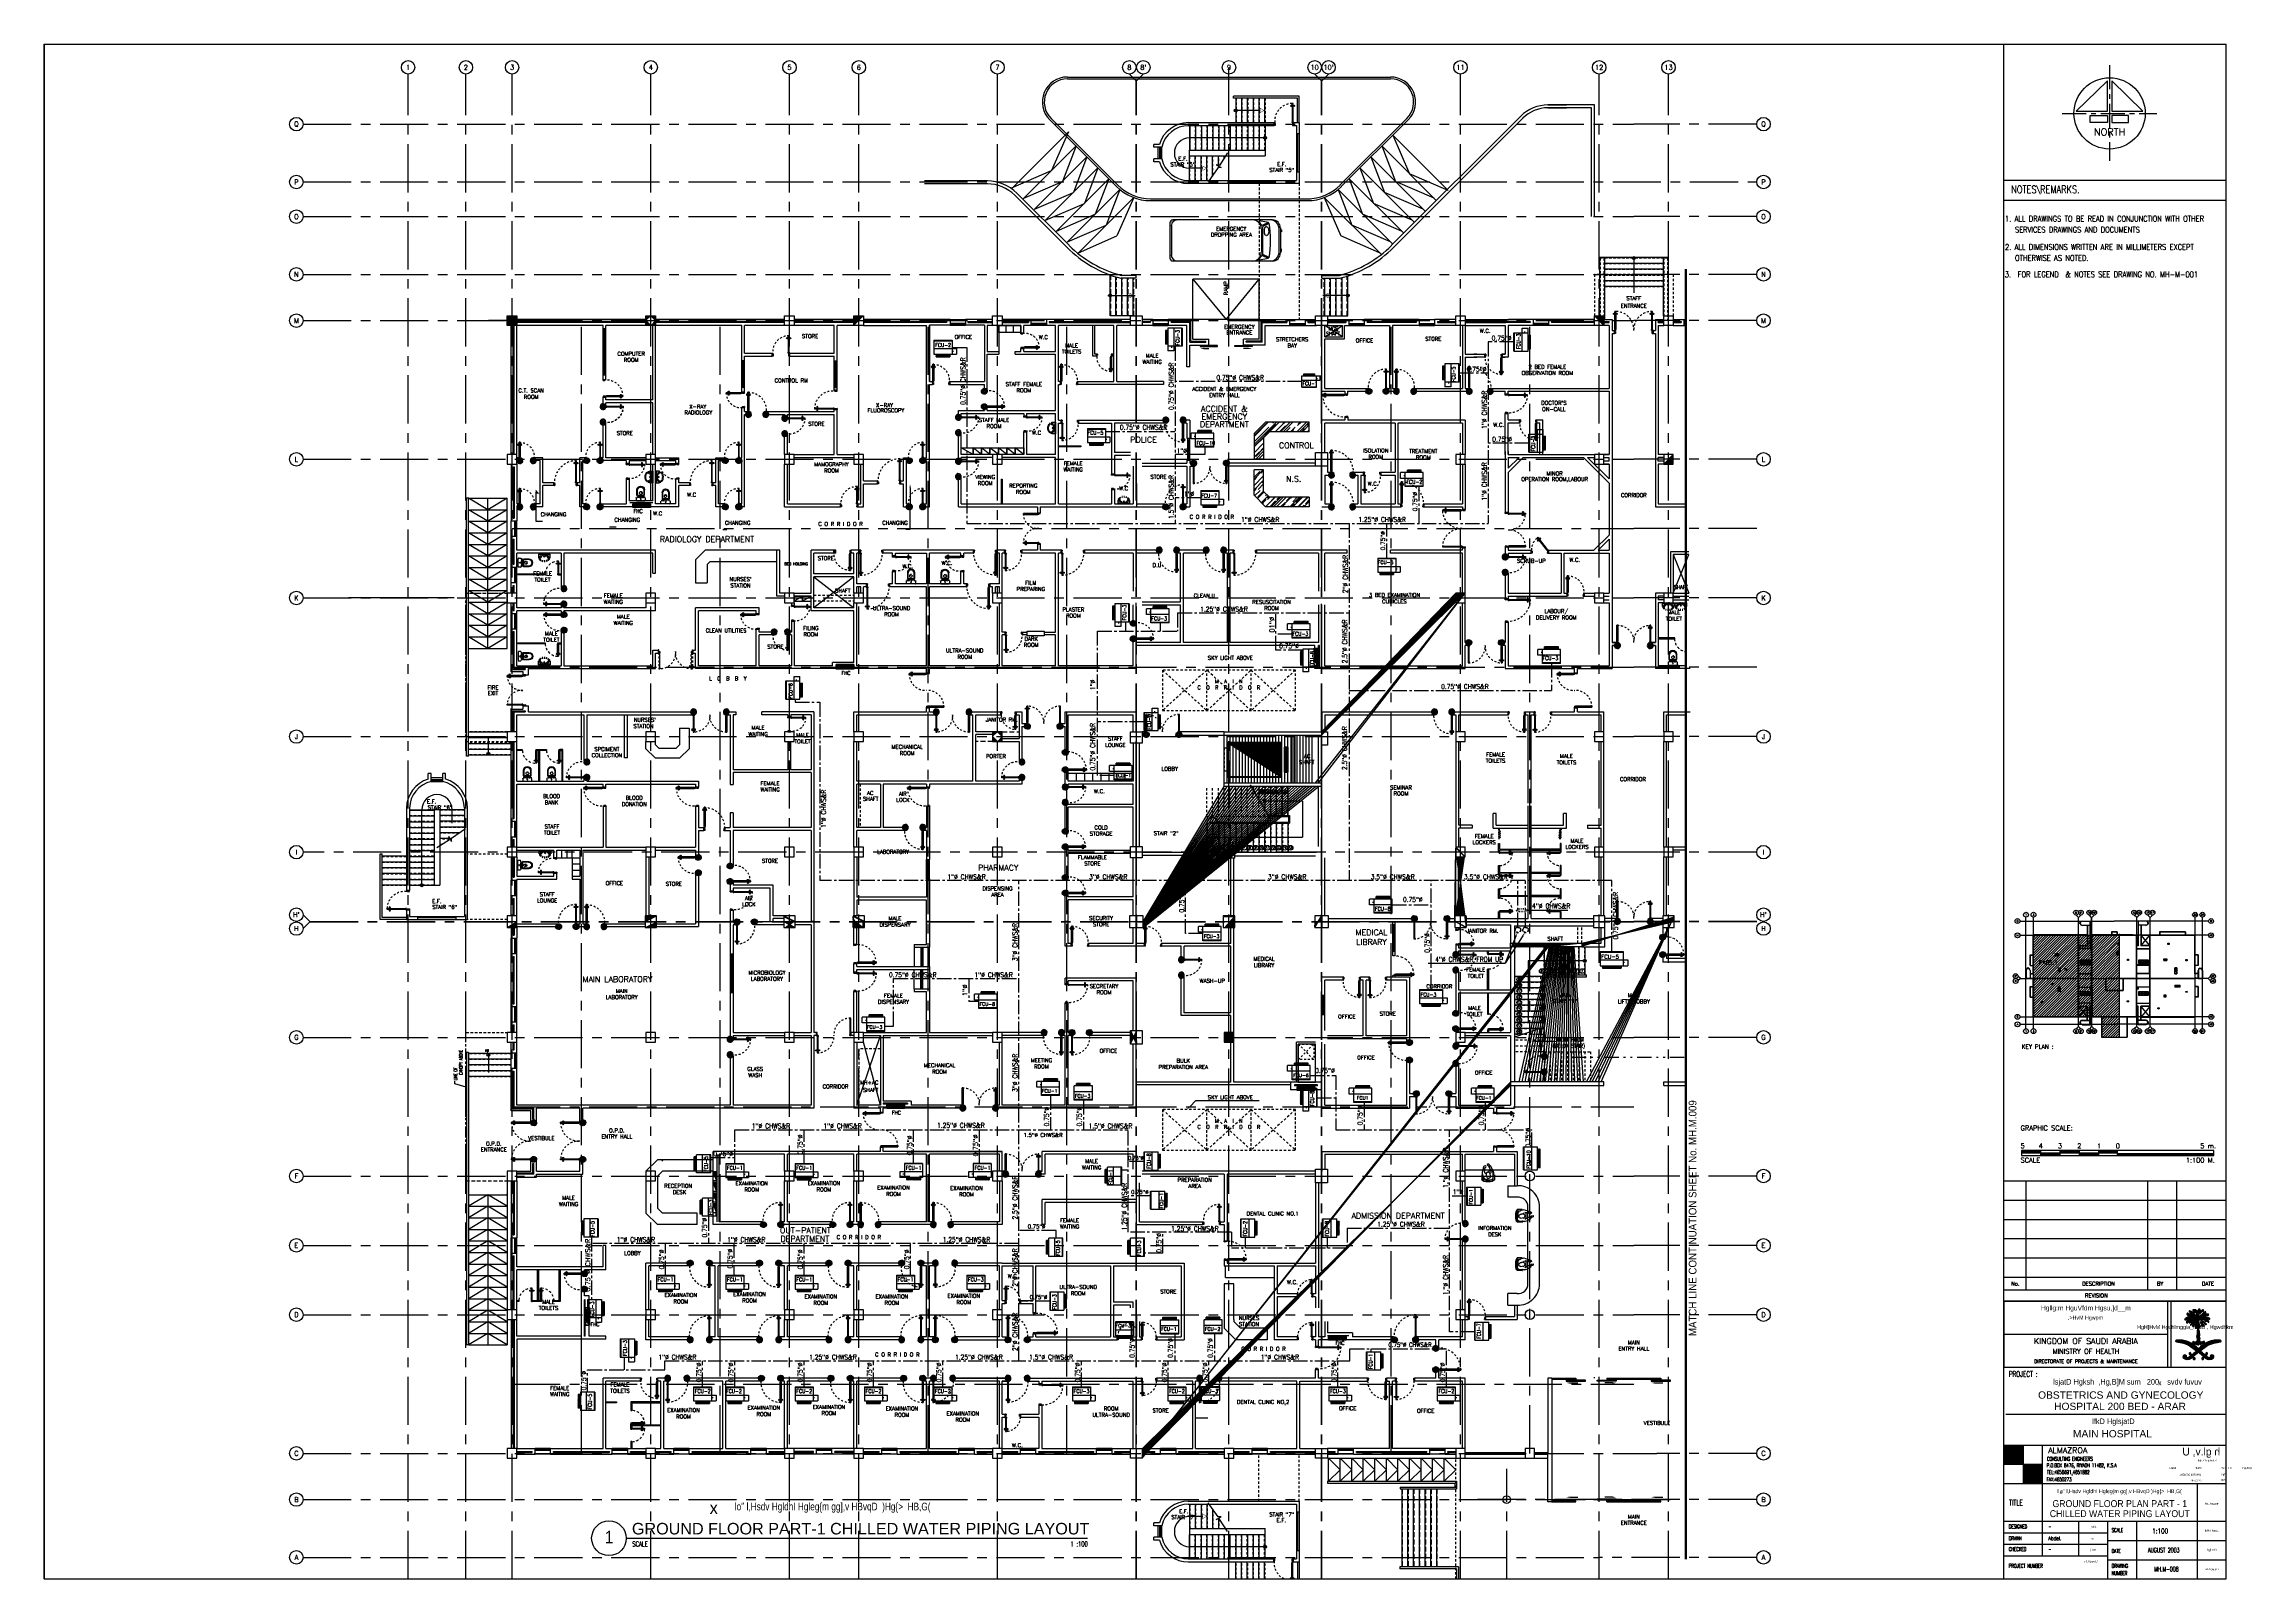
# Paper-space layout 'Layout1' of a CAD drawing. Extents: x 0 to 114, y 0 to 80.
# The model-space entities are those that its viewports show. They can reach past a viewport. Long polylines and large blocks are cut down to what shows.
import ezdxf
from ezdxf.enums import TextEntityAlignment as Align

# ---------------------------------------------------------------- set-up
doc = ezdxf.new("R2010")
doc.units = 0
doc.header["$MEASUREMENT"] = 0
for name, pattern in [('2DASHES', [1.7, 0.75, -0.25, 0.1, -0.25, 0.1, -0.25]), ('CENTER', [2, 1.25, -0.25, 0.25, -0.25]), ('CENTER2', [1.125, 0.75, -0.125, 0.125, -0.125]), ('CENTERX2', [4, 2.5, -0.5, 0.5, -0.5]), ('HIDDEN', [0.375, 0.25, -0.125]), ('HIDDEN2', [0.1875, 0.125, -0.0625])]:
    doc.linetypes.add(name, pattern=pattern)
doc.layers.get('0').update_dxf_attribs({"linetype": 'CONTINUOUS'})
for name, color, linetype in [('A-JEERI', 11, 'CONTINUOUS'), ('AC-CH', 6, 'CENTER2'), ('AC-CHT', 2, 'CONTINUOUS'), ('ASHADE', 11, 'CONTINUOUS'), ('AX', 11, 'CONTINUOUS'), ('AX-CR', 7, 'CONTINUOUS'), ('AX-TXT', 2, 'CONTINUOUS'), ('AXES', 11, 'CENTERX2'), ('BORDER', 2, 'CONTINUOUS'), ('CANOPY-LN', 11, 'CONTINUOUS'), ('CER', 2, 'CONTINUOUS'), ('COL', 11, 'CONTINUOUS'), ('COUNTER', 11, 'CONTINUOUS'), ('CTXT', 6, 'CONTINUOUS'), ('CURB', 11, 'CONTINUOUS'), ('CURT', 11, 'CONTINUOUS'), ('DIM', 11, 'CONTINUOUS'), ('DOOR', 11, 'CONTINUOUS'), ('DOOR-DIM', 11, 'CONTINUOUS'), ('E-PANELBX', 11, 'CONTINUOUS'), ('E-TXT', 2, 'CONTINUOUS'), ('ELEV', 2, 'CONTINUOUS'), ('FCU', 6, 'CONTINUOUS'), ('FHC', 11, 'CONTINUOUS'), ('GAR', 11, 'CONTINUOUS'), ('Handrail', 11, 'CONTINUOUS'), ('HAT', 11, 'CONTINUOUS'), ('Hatch', 11, 'CONTINUOUS'), ('HIDDEN', 11, 'HIDDEN2'), ('IND-ES-L', 11, '2DASHES'), ('INSUL', 11, 'CONTINUOUS'), ('KeyPlan', 11, 'CONTINUOUS'), ('LIFTS', 11, 'CONTINUOUS'), ('Locker', 11, 'CONTINUOUS'), ('NON-MEDICAL', 11, 'CONTINUOUS'), ('NORTH', 11, 'CONTINUOUS'), ('PART', 11, 'CONTINUOUS'), ('Ramb', 11, 'CONTINUOUS'), ('RM-IND', 11, 'CONTINUOUS'), ('RM-NAME', 11, 'CONTINUOUS'), ('SCD', 2, 'CONTINUOUS'), ('SHAFT', 11, 'CONTINUOUS'), ('SHAFTS', 11, 'CONTINUOUS'), ('SLOPE', 11, 'CONTINUOUS'), ('Step', 11, 'CONTINUOUS'), ('STR', 11, 'CONTINUOUS'), ('SUNI-FUR', 11, 'CONTINUOUS'), ('TEXT-REV', 2, 'CONTINUOUS'), ('TITLE', 1, 'CONTINUOUS'), ('TXT', 2, 'CONTINUOUS'), ('TXT1', 2, 'CONTINUOUS'), ('WALL', 11, 'CONTINUOUS'), ('WIN', 11, 'CONTINUOUS')]:
    doc.layers.add(name, color=color, linetype=linetype)
doc.styles.add('A-TXT200A', font='simplex.shx', dxfattribs={"width": 0.7, "height": 200})
doc.styles.add('Abdel', font='xarb.shx', dxfattribs={"width": 0.9})
doc.styles.add('ABORD1', font='XARB.shx', dxfattribs={"height": 500})
doc.styles.add('BR', font='BR.SHX')
doc.styles.add('EBORD1', font='ROMANS.shx', dxfattribs={"width": 0.75, "height": 200})
doc.styles.add('EBORD3', font='romant', dxfattribs={"height": 0.2})
doc.styles.add('KHRS2', font='ROMANS.shx', dxfattribs={"height": 200})
doc.styles.add('KUFI', font='KUFI-SLD.shx')
doc.styles.add('ROMANC', font='romanc', dxfattribs={"height": 0.1})
doc.styles.add('ROMANS', font='ROMANS.shx', dxfattribs={"width": 0.6})
doc.styles.add('S', font='ROMANS.SHX')
doc.styles.add('TTXT', font='ARIAL.TTF', dxfattribs={"width": 0.6})
doc.dimstyles.new('STANDARD in', dxfattribs={"dimtxt": 0.2, "dimasz": 0.1, "dimexe": 0.07, "dimexo": 0.05, "dimgap": 0.1, "dimtad": 1, "dimdec": 0, "dimlfac": 1000, "dimzin": 0, "dimdsep": 46, "dimtxsty": 'ROMANS', "dimblk": 'ARCHTICK', "dimcen": 0.05, "dimdle": 0.05, "dimclrd": 4, "dimclre": 4, "dimclrt": 2, "dimadec": 0, "dimazin": 0, "dimtfac": 1, "dimtdec": 0, "dimtmove": 2, "dimatfit": 3, "dimldrblk": 'ARCHTICK', "dimfxl": 0, "dimtolj": 1, "dimtzin": 0, "dimarcsym": 0})
pattern_1 = [(45, (-1e-07, -5.29301), (-0.06629126, 0.06629126), [])]
pattern_2 = [(45, (0, 0), (-26.5165042945, 26.5165042945), [])]
pattern_3 = [(45, (0, 0), (-0.08838834764832, 0.08838834764832), [])]

# ---------------------------------------------------------------- blocks, each defined once
blk = doc.blocks.new('*X50')
at = {"color": 0}
for p, q in [((19.717, 41.354), (19.752, 41.389)), ((19.727, 41.347), (19.786, 41.406)), ((19.758, 41.29), (19.869, 41.4)), ((19.759, 41.308), (19.81, 41.359)), ((19.763, 41.365), (19.805, 41.407)), ((19.764, 41.278), (19.883, 41.397)), ((19.767, 41.475), (19.79, 41.498)), ((19.771, 41.461), (19.802, 41.493)), ((19.776, 41.272), (19.818, 41.314)), ((19.781, 41.454), (19.814, 41.487)), ((19.787, 41.371), (19.824, 41.408)), ((19.794, 41.449), (19.827, 41.482)), ((19.808, 41.445), (19.839, 41.476)), ((19.808, 41.374), (19.842, 41.409)), ((19.817, 41.366), (19.857, 41.406)), ((19.822, 41.442), (19.851, 41.471)), ((19.824, 41.532), (19.84, 41.548)), ((19.825, 41.286), (19.874, 41.335)), ((19.829, 41.52), (19.852, 41.543)), ((19.83, 41.273), (19.9, 41.343)), ((19.835, 41.437), (19.863, 41.465)), ((19.839, 41.512), (19.865, 41.538)), ((19.848, 41.432), (19.875, 41.459)), ((19.85, 41.505), (19.878, 41.533)), ((19.85, 41.223), (19.871, 41.243)), ((19.857, 41.247), (20.048, 41.438)), ((19.86, 41.427), (19.887, 41.454)), ((19.861, 41.498), (19.889, 41.526)), ((19.867, 41.292), (19.915, 41.34)), ((19.871, 41.491), (19.898, 41.518)), ((19.871, 41.367), (19.9, 41.396)), ((19.879, 41.428), (19.899, 41.448)), ((19.882, 41.484), (19.907, 41.509)), ((19.883, 41.291), (19.928, 41.336)), ((19.893, 41.477), (19.915, 41.5)), ((19.893, 41.424), (19.909, 41.441)), ((19.894, 41.266), (20.064, 41.436)), ((19.897, 41.216), (19.933, 41.252)), ((19.9, 41.556), (19.922, 41.577)), ((19.9, 41.378), (19.94, 41.418)), ((19.901, 41.397), (19.929, 41.425)), ((19.903, 41.417), (19.919, 41.433)), ((19.903, 41.24), (19.949, 41.285)), ((19.903, 41.204), (19.923, 41.225)), ((19.904, 41.471), (19.924, 41.49)), ((19.906, 41.19), (19.917, 41.201)), ((19.907, 41.545), (19.94, 41.577)), ((19.915, 41.464), (19.932, 41.481)), ((19.916, 41.536), (19.959, 41.579)), ((19.916, 41.271), (20.154, 41.509)), ((19.916, 41.376), (19.952, 41.412)), ((19.925, 41.527), (19.972, 41.574)), ((19.926, 41.457), (19.941, 41.472)), ((19.927, 41.37), (20.02, 41.463)), ((19.933, 41.359), (20.032, 41.458)), ((19.935, 41.519), (19.981, 41.565)), ((19.937, 41.451), (19.951, 41.465)), ((19.937, 41.345), (20.044, 41.452)), ((19.947, 41.513), (19.99, 41.557)), ((19.947, 41.443), (19.962, 41.458)), ((19.949, 41.215), (20.038, 41.304)), ((19.95, 41.198), (20.044, 41.292)), ((19.953, 41.184), (20.046, 41.277)), ((19.956, 41.435), (19.978, 41.456)), ((19.956, 41.293), (20.071, 41.408)), ((19.957, 41.24), (19.975, 41.259)), ((19.96, 41.173), (20.049, 41.262)), ((19.964, 41.425), (20.017, 41.478)), ((19.966, 41.515), (20, 41.549)), ((19.969, 41.289), (20.069, 41.388)), ((19.97, 41.166), (20.053, 41.249)), ((19.975, 41.277), (20.086, 41.388)), ((19.975, 41.259), (20.037, 41.321)), ((19.98, 41.511), (20.056, 41.588)), ((19.981, 41.159), (20.057, 41.235)), ((19.988, 41.502), (20.068, 41.582)), ((19.991, 41.487), (20.063, 41.559)), ((19.992, 41.47), (20.073, 41.551)), ((20, 41.16), (20.061, 41.221)), ((20.006, 41.148), (20.065, 41.208)), ((20.025, 41.574), (20.04, 41.589)), ((20.042, 41.503), (20.097, 41.557)), ((20.044, 41.487), (20.133, 41.576)), ((20.054, 41.178), (20.069, 41.194)), ((20.063, 41.346), (20.11, 41.394)), ((20.068, 41.493), (20.093, 41.518)), ((20.075, 41.412), (20.192, 41.529)), ((20.08, 41.346), (20.133, 41.399)), ((20.095, 41.344), (20.097, 41.345)), ((20.097, 41.523), (20.144, 41.569)), ((20.108, 41.428), (20.202, 41.521)), ((20.115, 41.364), (20.154, 41.402)), ((20.13, 41.431), (20.171, 41.473)), ((20.131, 41.362), (20.171, 41.402)), ((20.132, 41.54), (20.15, 41.557)), ((20.144, 41.357), (20.189, 41.402)), ((20.151, 41.435), (20.19, 41.474)), ((20.153, 41.349), (20.207, 41.403)), ((20.163, 41.341), (20.225, 41.403)), ((20.171, 41.437), (20.208, 41.474)), ((20.171, 41.332), (20.203, 41.363)), ((20.18, 41.322), (20.213, 41.356)), ((20.191, 41.44), (20.224, 41.473)), ((20.192, 41.316), (20.225, 41.349)), ((20.201, 41.502), (20.202, 41.504)), ((20.21, 41.317), (20.236, 41.343)), ((20.212, 41.443), (20.242, 41.473)), ((20.212, 41.372), (20.241, 41.401)), ((20.225, 41.315), (20.247, 41.336)), ((20.227, 41.369), (20.252, 41.394)), ((20.234, 41.448), (20.258, 41.472)), ((20.239, 41.311), (20.256, 41.328)), ((20.242, 41.366), (20.264, 41.389)), ((20.247, 41.442), (20.263, 41.459)), ((20.247, 41.301), (20.264, 41.318)), ((20.255, 41.292), (20.27, 41.307)), ((20.256, 41.363), (20.278, 41.385)), ((20.271, 41.361), (20.288, 41.378)), ((20.288, 41.36), (20.292, 41.364)), ((19.9, 40.83), (19.92, 40.851)), ((19.905, 40.818), (19.931, 40.844)), ((19.912, 40.807), (19.946, 40.841)), ((19.92, 40.798), (19.962, 40.839)), ((19.931, 40.79), (19.983, 40.843)), ((19.95, 40.792), (20.066, 40.907)), ((19.964, 40.788), (20.06, 40.885)), ((19.985, 40.792), (20.061, 40.867)), ((19.99, 40.85), (20.072, 40.932)), ((19.994, 40.977), (20.059, 41.042)), ((19.994, 40.96), (20.06, 41.026)), ((19.997, 40.945), (20.062, 41.01)), ((19.998, 40.787), (20.066, 40.855)), ((20, 41.001), (20.057, 41.058)), ((20.001, 40.931), (20.061, 40.991)), ((20.001, 40.878), (20.062, 40.939)), ((20.003, 41.092), (20.042, 41.131)), ((20.003, 41.075), (20.045, 41.117)), ((20.003, 41.057), (20.047, 41.101)), ((20.003, 41.04), (20.053, 41.089)), ((20.003, 41.022), (20.056, 41.075)), ((20.004, 40.916), (20.058, 40.971)), ((20.005, 40.9), (20.056, 40.951)), ((20.008, 41.133), (20.042, 41.167)), ((20.01, 40.781), (20.076, 40.847)), ((20.012, 41.119), (20.04, 41.147)), ((20.02, 40.774), (20.036, 40.789)), ((20.048, 40.802), (20.09, 40.844)), ((20.058, 40.794), (20.111, 40.847)), ((20.069, 40.788), (20.131, 40.85)), ((20.084, 40.784), (20.093, 40.794)), ((20.116, 40.817), (20.157, 40.857)), ((20.128, 40.811), (20.166, 40.849)), ((20.142, 40.807), (20.161, 40.827))]:
    blk.add_line(p, q, dxfattribs=at)
blk = doc.blocks.new('*X49')
at = {"color": 0}
for p, q in [((19.512, 40.867), (19.525, 40.88)), ((19.514, 40.851), (19.545, 40.882)), ((19.525, 40.844), (19.565, 40.884)), ((19.54, 40.842), (19.583, 40.885)), ((19.555, 40.839), (19.601, 40.885)), ((19.571, 40.837), (19.619, 40.885)), ((19.586, 40.835), (19.635, 40.884)), ((19.602, 40.832), (19.652, 40.883)), ((19.617, 40.83), (19.668, 40.881)), ((19.632, 40.828), (19.683, 40.879)), ((19.648, 40.825), (19.699, 40.876)), ((19.663, 40.823), (19.713, 40.874)), ((19.678, 40.821), (19.728, 40.87)), ((19.693, 40.817), (19.742, 40.867)), ((19.706, 40.813), (19.756, 40.863)), ((19.718, 40.808), (19.769, 40.859)), ((19.731, 40.803), (19.783, 40.854)), ((19.744, 40.798), (19.796, 40.85)), ((19.757, 40.794), (19.808, 40.845)), ((19.77, 40.789), (19.821, 40.84)), ((19.783, 40.784), (19.833, 40.834)), ((19.796, 40.779), (19.845, 40.828)), ((19.796, 40.443), (20.131, 40.779)), ((19.807, 40.773), (19.857, 40.822)), ((19.817, 40.765), (19.868, 40.816)), ((19.817, 40.447), (20.182, 40.812)), ((19.828, 40.758), (19.879, 40.81)), ((19.838, 40.751), (19.891, 40.803)), ((19.847, 40.459), (20.219, 40.831)), ((19.848, 40.743), (19.901, 40.796)), ((19.858, 40.736), (19.912, 40.789)), ((19.869, 40.728), (19.922, 40.782)), ((19.879, 40.721), (19.933, 40.775)), ((19.889, 40.714), (19.943, 40.767)), ((19.9, 40.706), (19.952, 40.759)), ((19.91, 40.699), (19.962, 40.751)), ((19.92, 40.692), (19.971, 40.743)), ((19.931, 40.684), (19.981, 40.734)), ((19.941, 40.677), (19.99, 40.725)), ((19.95, 40.544), (20.251, 40.845)), ((19.951, 40.67), (19.998, 40.717)), ((19.962, 40.662), (20.007, 40.707)), ((19.972, 40.655), (20.015, 40.698)), ((19.982, 40.648), (20.024, 40.689)), ((20.03, 40.607), (20.279, 40.855)), ((20.12, 40.679), (20.304, 40.864)), ((20.183, 40.724), (20.328, 40.87)), ((20.244, 40.768), (20.351, 40.875)), ((20.272, 40.778), (20.372, 40.879)), ((20.3, 40.788), (20.393, 40.881)), ((20.327, 40.798), (20.412, 40.883)), ((20.355, 40.808), (20.431, 40.884)), ((20.382, 40.818), (20.45, 40.885)), ((20.404, 40.821), (20.467, 40.885)), ((20.425, 40.825), (20.484, 40.884)), ((20.447, 40.829), (20.501, 40.883)), ((20.468, 40.833), (20.517, 40.882)), ((20.489, 40.836), (20.533, 40.88)), ((20.511, 40.84), (20.543, 40.873)), ((20.532, 40.844), (20.547, 40.858)), ((19.68, 40.504), (19.725, 40.55)), ((19.684, 40.491), (19.739, 40.546)), ((19.684, 40.526), (19.704, 40.546)), ((19.691, 40.48), (19.75, 40.539)), ((19.7, 40.472), (19.724, 40.495)), ((19.711, 40.464), (19.734, 40.488)), ((19.722, 40.458), (19.748, 40.484)), ((19.734, 40.452), (19.765, 40.483)), ((19.746, 40.517), (19.757, 40.529)), ((19.747, 40.448), (19.786, 40.486)), ((19.757, 40.51), (19.762, 40.516)), ((19.762, 40.444), (19.828, 40.511)), ((19.778, 40.443), (19.894, 40.559)), ((19.82, 40.573), (19.844, 40.597)), ((19.826, 40.562), (19.855, 40.591)), ((19.838, 40.556), (19.861, 40.579)), ((19.85, 40.55), (19.863, 40.564)), ((19.857, 40.54), (19.871, 40.554)), ((19.896, 40.491), (19.912, 40.507)), ((19.905, 40.482), (19.918, 40.495)), ((19.911, 40.47), (19.928, 40.487)), ((19.913, 40.455), (19.941, 40.483)), ((19.922, 40.446), (19.95, 40.474)), ((19.94, 40.446), (19.95, 40.456)), ((20.04, 40.599), (20.076, 40.635)), ((20.049, 40.591), (20.085, 40.627)), ((20.059, 40.583), (20.094, 40.618)), ((20.069, 40.575), (20.104, 40.61)), ((20.079, 40.568), (20.113, 40.601)), ((20.09, 40.56), (20.123, 40.593)), ((20.099, 40.552), (20.132, 40.585)), ((20.108, 40.473), (20.119, 40.484)), ((20.109, 40.456), (20.237, 40.584)), ((20.109, 40.544), (20.142, 40.577)), ((20.117, 40.447), (20.155, 40.484)), ((20.118, 40.536), (20.152, 40.569)), ((20.128, 40.528), (20.161, 40.561)), ((20.133, 40.445), (20.147, 40.458)), ((20.137, 40.52), (20.171, 40.554)), ((20.146, 40.51), (20.23, 40.594)), ((20.159, 40.488), (20.202, 40.531)), ((20.175, 40.487), (20.212, 40.524)), ((20.185, 40.479), (20.222, 40.516)), ((20.194, 40.47), (20.233, 40.509)), ((20.198, 40.58), (20.215, 40.597)), ((20.205, 40.463), (20.243, 40.502)), ((20.216, 40.457), (20.254, 40.495)), ((20.228, 40.451), (20.265, 40.489)), ((20.241, 40.447), (20.279, 40.485)), ((20.256, 40.444), (20.295, 40.483)), ((20.272, 40.443), (20.315, 40.485)), ((20.291, 40.444), (20.374, 40.527)), ((20.297, 40.521), (20.325, 40.548)), ((20.311, 40.517), (20.344, 40.549)), ((20.313, 40.448), (20.378, 40.513)), ((20.328, 40.515), (20.357, 40.545)), ((20.335, 40.505), (20.367, 40.537)), ((20.346, 40.463), (20.375, 40.492))]:
    blk.add_line(p, q, dxfattribs=at)
blk = doc.blocks.new('*X51')
at = {"color": 0}
for p, q in [((20.076, 41.289), (20.089, 41.302)), ((20.082, 41.277), (20.096, 41.292)), ((20.09, 41.268), (20.104, 41.282)), ((20.099, 41.259), (20.111, 41.271)), ((20.106, 41.249), (20.119, 41.261)), ((20.107, 41.232), (20.126, 41.251)), ((20.111, 41.218), (20.133, 41.24)), ((20.117, 41.207), (20.139, 41.229)), ((20.127, 41.198), (20.146, 41.217)), ((20.139, 41.193), (20.152, 41.206))]:
    blk.add_line(p, q, dxfattribs=at)
blk = doc.blocks.new('*X52')
at = {"color": 0}
for p, q in [((20.11, 41.323), (20.118, 41.331)), ((20.114, 41.309), (20.128, 41.323)), ((20.12, 41.298), (20.138, 41.316)), ((20.131, 41.291), (20.148, 41.308)), ((20.142, 41.284), (20.158, 41.301)), ((20.152, 41.277), (20.168, 41.293)), ((20.158, 41.266), (20.178, 41.285)), ((20.164, 41.254), (20.188, 41.277)), ((20.174, 41.246), (20.196, 41.268)), ((20.187, 41.241), (20.204, 41.259)), ((20.199, 41.236), (20.205, 41.241))]:
    blk.add_line(p, q, dxfattribs=at)
blk = doc.blocks.new('COL50')
at = {"layer": 'COL'}
blk.add_lwpolyline([(-250, 250), (-250, -250), (250, -250), (250, 250)], close=True, dxfattribs=at)
blk = doc.blocks.new('RM1')
at = {"layer": 'RM-NAME', "style": 'ROMANS'}
for tag, p in [('ROOMNAME1', (0, 324)), ('ROOMNAME2', (0, 0))]:
    blk.add_attdef(tag, text='', height=200, dxfattribs=at).set_placement(p, align=Align.MIDDLE)
blk = doc.blocks.new('A$C272A55A0')
at = {"layer": 'DOOR', "color": 0, "linetype": 'ByBlock'}
for p, q in [((0, 900), (0, 1050)), ((50, 1050), (0, 1050)), ((50, 950), (50, 1050)), ((1750, 950), (1750, 1050)), ((1750, 1050), (1800, 1050)), ((1800, 1050), (1800, 900)), ((0, 900), (25, 900)), ((25, 950), (50, 950)), ((25, 900), (25, 950)), ((75, 900), (25, 900)), ((25, 850), (25, 900)), ((42, 850), (25, 850)), ((25, 50), (42, 50)), ((25, 50), (25, 0)), ((25, 0), (75, 0)), ((75, 0), (25, 0)), ((58, 870), (42, 870)), ((42, 870), (42, 850)), ((42, 50), (42, 30)), ((42, 30), (58, 30)), ((58, 850), (58, 870)), ((75, 850), (58, 850)), ((58, 50), (75, 50)), ((58, 50), (58, 30)), ((75, 900), (75, 850)), ((75, 50), (75, 0)), ((1718, 160), (1709, 160)), ((1709, 95), (1709, 160)), ((1718, 95), (1709, 95)), ((1725, 173), (1718, 173)), ((1718, 173), (1718, 83)), ((1718, 95), (1718, 160)), ((1725, 83), (1718, 83)), ((1725, 900), (1775, 900)), ((1725, 900), (1725, 850)), ((1725, 850), (1742, 850)), ((1742, 50), (1725, 50)), ((1725, 50), (1725, 0)), ((1775, 0), (1725, 0)), ((1725, 0), (1775, 0)), ((1742, 870), (1758, 870)), ((1742, 850), (1742, 870)), ((1742, 50), (1742, 30)), ((1758, 30), (1742, 30)), ((1775, 950), (1750, 950)), ((1758, 870), (1758, 850)), ((1758, 850), (1775, 850)), ((1775, 50), (1758, 50)), ((1758, 50), (1758, 30)), ((1775, 900), (1775, 950)), ((1800, 900), (1775, 900)), ((1775, 850), (1775, 900)), ((1775, 173), (1782, 173)), ((1775, 83), (1782, 83)), ((1775, 50), (1775, 0)), ((1782, 173), (1782, 83)), ((1782, 160), (1791, 160)), ((1782, 95), (1782, 160)), ((1782, 95), (1791, 95)), ((1791, 95), (1791, 160))]:
    blk.add_line(p, q, dxfattribs=at)
at = {"layer": 'DOOR', "color": 9, "linetype": 'ByBlock'}
for p, q in [((50, 1050), (0, 1010)), ((50, 1050), (0, 937)), ((50, 1050), (37, 950)), ((1750, 1050), (1800, 1010)), ((1750, 1050), (1800, 937)), ((1750, 1050), (1763, 950))]:
    blk.add_line(p, q, dxfattribs=at)
at = {"layer": 'DOOR', "linetype": 'ByBlock'}
for p, q in [((25, 850), (25, 50)), ((42, 850), (42, 50)), ((58, 850), (58, 50)), ((75, 50), (75, 850)), ((1725, 50), (1725, 850)), ((1742, 850), (1742, 50)), ((1758, 850), (1758, 50)), ((1775, 850), (1775, 50))]:
    blk.add_line(p, q, dxfattribs=at)
at = {"layer": 'DOOR', "color": 0, "linetype": 'ByBlock'}
for centre in [(1676, 128), (1824, 128)]:
    blk.add_circle(centre, 32.4, dxfattribs=at)
at = {"layer": 'DOOR', "color": 9, "linetype": 'ByBlock'}
for centre, radius, start, end in [((50, 1050), 34.4, 180, 270), ((50, 1050), 14.4, 180, 270), ((1750, 1050), 14.4, 270, 0), ((1750, 1050), 34.4, 270, 0), ((50, 1050), 54.4, 203.20738, 270), ((50, 1050), 74.4, 227.77643, 270), ((50, 1050), 94.4, 238.01819, 270), ((50, 1050), 114, 244.08384, 257.37743), ((50, 1050), 134, 248.15985, 259.28002), ((50, 1050), 154, 251.10529, 256.28577), ((1750, 1050), 54.4, 270, 336.79262), ((1750, 1050), 74.4, 270, 312.22357), ((1750, 1050), 94.4, 270, 301.98181), ((1750, 1050), 114, 282.62257, 295.91616), ((1750, 1050), 134, 280.71998, 291.84015), ((1750, 1050), 154, 283.71423, 288.89471)]:
    blk.add_arc(centre, radius, start, end, dxfattribs=at)
at = {"layer": 'DOOR', "linetype": 'HIDDEN', "ltscale": 0.5}
for centre, start, end in [((50, 851), 268.31738, 3.29648), ((1750, 851), 176.70352, 271.68262)]:
    blk.add_arc(centre, 851, start, end, dxfattribs=at)
at = {"layer": 'WALL', "linetype": 'ByBlock'}
blk.add_line((1800, 900), (1800, 1050), dxfattribs=at)
blk = doc.blocks.new('A$C010A25D0')
at = {"layer": 'DOOR', "color": 0, "linetype": 'ByBlock'}
for p, q in [((0, 2031), (0, 1981)), ((0, 1981), (0, 2031)), ((50, 2031), (0, 2031)), ((50, 1981), (0, 1981)), ((30, 2014), (30, 1998)), ((50, 2014), (30, 2014)), ((50, 1998), (30, 1998)), ((50, 2031), (50, 2014)), ((50, 1998), (50, 1981)), ((83, 2031), (83, 2038)), ((173, 2038), (83, 2038)), ((83, 1981), (83, 1974)), ((173, 1974), (83, 1974)), ((95, 2038), (95, 2047)), ((95, 2047), (160, 2047)), ((95, 2038), (160, 2038)), ((95, 1974), (95, 1965)), ((95, 1974), (160, 1974)), ((95, 1965), (160, 1965)), ((160, 2038), (160, 2047)), ((160, 1974), (160, 1965)), ((173, 2031), (173, 2038)), ((173, 1981), (173, 1974)), ((950, 2014), (950, 2031)), ((950, 2031), (1000, 2031)), ((970, 2014), (950, 2014)), ((950, 1981), (950, 1998)), ((950, 1998), (970, 1998)), ((1000, 1981), (950, 1981)), ((970, 1998), (970, 2014)), ((1000, 2056), (1000, 2031)), ((1000, 2056), (1150, 2056)), ((1000, 1981), (1000, 2031)), ((1000, 2031), (1050, 2031)), ((1050, 2031), (1050, 2006)), ((1050, 2006), (1150, 2006)), ((1150, 2006), (1150, 2056)), ((50, 131), (0, 131)), ((0, 131), (0, 81)), ((0, 81), (0, 131)), ((50, 81), (0, 81)), ((50, 114), (30, 114)), ((30, 98), (30, 114)), ((50, 98), (30, 98)), ((50, 114), (50, 131)), ((50, 81), (50, 98)), ((173, 138), (83, 138)), ((83, 131), (83, 138)), ((83, 81), (83, 74)), ((173, 74), (83, 74)), ((95, 147), (160, 147)), ((95, 138), (95, 147)), ((95, 138), (160, 138)), ((95, 74), (160, 74)), ((95, 74), (95, 65)), ((95, 65), (160, 65)), ((160, 138), (160, 147)), ((160, 74), (160, 65)), ((173, 131), (173, 138)), ((173, 81), (173, 74)), ((1000, 131), (950, 131)), ((950, 131), (950, 114)), ((950, 114), (970, 114)), ((970, 98), (950, 98)), ((950, 98), (950, 81)), ((950, 81), (1000, 81)), ((970, 114), (970, 98)), ((1000, 131), (1000, 81)), ((1000, 56), (1000, 81)), ((1000, 81), (1050, 81)), ((1000, 56), (1150, 56)), ((1050, 81), (1050, 106)), ((1050, 106), (1150, 106)), ((1150, 106), (1150, 56))]:
    blk.add_line(p, q, dxfattribs=at)
at = {"layer": 'DOOR', "linetype": 'ByBlock'}
for p, q in [((950, 2031), (50, 2031)), ((950, 2014), (50, 2014)), ((950, 1998), (50, 1998)), ((50, 1981), (950, 1981)), ((50, 131), (950, 131)), ((950, 114), (50, 114)), ((950, 98), (50, 98)), ((950, 81), (50, 81)), ((1150, 56), (1000, 56))]:
    blk.add_line(p, q, dxfattribs=at)
at = {"layer": 'DOOR', "color": 9, "linetype": 'ByBlock'}
for p, q in [((1150, 2006), (1037, 2056)), ((1150, 2006), (1050, 2019)), ((1150, 2006), (1110, 2056)), ((1150, 106), (1037, 56)), ((1150, 106), (1050, 93)), ((1150, 106), (1110, 56))]:
    blk.add_line(p, q, dxfattribs=at)
at = {"layer": 'DOOR', "color": 0, "linetype": 'ByBlock'}
for centre in [(128, 2079), (128, 1932), (128, 179), (128, 32)]:
    blk.add_circle(centre, 32.4, dxfattribs=at)
at = {"layer": 'DOOR', "linetype": 'HIDDEN', "ltscale": 0.5}
for centre, start, end in [((951, 2006), 178.49405, 272.95682), ((951, 106), 87.04318, 181.50595)]:
    blk.add_arc(centre, 951, start, end, dxfattribs=at)
at = {"layer": 'DOOR', "color": 9, "linetype": 'ByBlock'}
for centre, radius, start, end in [((1150, 2006), 154, 161.10529, 166.28577), ((1150, 2006), 134, 158.15985, 169.28002), ((1150, 2006), 114, 154.08384, 167.37743), ((1150, 2006), 94.4, 148.01819, 180), ((1150, 2006), 74.4, 137.77643, 180), ((1150, 2006), 54.4, 113.20738, 180), ((1150, 2006), 34.4, 90, 180), ((1150, 2006), 14.4, 90, 180), ((1150, 106), 154, 193.71423, 198.89471), ((1150, 106), 134, 190.71998, 201.84015), ((1150, 106), 114, 192.62257, 205.91616), ((1150, 106), 94.4, 180, 211.98181), ((1150, 106), 74.4, 180, 222.22357), ((1150, 106), 54.4, 180, 246.79262), ((1150, 106), 34.4, 180, 270), ((1150, 106), 14.4, 180, 270)]:
    blk.add_arc(centre, radius, start, end, dxfattribs=at)
at = {"layer": 'WALL'}
blk.add_line((1000, 56), (1150, 56), dxfattribs=at)
blk = doc.blocks.new('AXU')
at = {"layer": 'AX-CR'}
blk.add_circle((0, 350), 350, dxfattribs=at)
at = {"layer": 'AX-TXT', "style": 'ROMANS'}
blk.add_attdef('AX', text='', height=250, dxfattribs=at).set_placement((0, 350), align=Align.MIDDLE)
blk = doc.blocks.new('*X35')
at = {"color": 0}
for p, q in [((477438, 147300), (480112, 147300)), ((477516, 147250), (480112, 147250)), ((477594, 147200), (480112, 147200)), ((477671, 147150), (480112, 147150)), ((477749, 147100), (480112, 147100)), ((477827, 147050), (480112, 147050)), ((477905, 147000), (480112, 147000)), ((477983, 146950), (480112, 146950)), ((478061, 146900), (480112, 146900)), ((478139, 146850), (480112, 146850)), ((478216, 146800), (480112, 146800)), ((478294, 146750), (480112, 146750)), ((478372, 146700), (480112, 146700)), ((478450, 146650), (480112, 146650)), ((478528, 146600), (480112, 146600)), ((478606, 146550), (480112, 146550)), ((478684, 146500), (480112, 146500)), ((478761, 146450), (480112, 146450)), ((478839, 146400), (480112, 146400)), ((478917, 146350), (480112, 146350)), ((478995, 146300), (480112, 146300)), ((479073, 146250), (480112, 146250)), ((479151, 146200), (480112, 146200)), ((479229, 146150), (480112, 146150)), ((479306, 146100), (480112, 146100)), ((479384, 146050), (480112, 146050)), ((479462, 146000), (480112, 146000)), ((479540, 145950), (480112, 145950)), ((479618, 145900), (480112, 145900)), ((479696, 145850), (480112, 145850)), ((479774, 145800), (480112, 145800)), ((479851, 145750), (480112, 145750)), ((479929, 145700), (480112, 145700)), ((480007, 145650), (480112, 145650)), ((480085, 145600), (480112, 145600))]:
    blk.add_line(p, q, dxfattribs=at)
blk = doc.blocks.new('A$C74DC60CF')
at = {"layer": 'DOOR', "color": 0, "linetype": 'ByBlock'}
for p, q in [((65, 1155), (65, 1090)), ((74, 1155), (65, 1155)), ((74, 1078), (74, 1168)), ((81, 1168), (74, 1168)), ((74, 1155), (74, 1090)), ((81, 1200), (81, 1250)), ((131, 1250), (81, 1250)), ((81, 1250), (131, 1250)), ((81, 1200), (98, 1200)), ((98, 1200), (98, 1220)), ((98, 1220), (114, 1220)), ((114, 1200), (114, 1220)), ((114, 1200), (131, 1200)), ((131, 1200), (131, 1250)), ((131, 1168), (138, 1168)), ((138, 1078), (138, 1168)), ((138, 1155), (138, 1090)), ((138, 1155), (147, 1155)), ((147, 1155), (147, 1090)), ((56, 150), (56, 0)), ((56, 150), (81, 150)), ((106, 0), (56, 0)), ((74, 1090), (65, 1090)), ((81, 1078), (74, 1078)), ((98, 200), (81, 200)), ((81, 200), (81, 150)), ((131, 150), (81, 150)), ((81, 150), (81, 100)), ((81, 100), (106, 100)), ((98, 180), (98, 200)), ((114, 180), (98, 180)), ((106, 100), (106, 0)), ((131, 200), (114, 200)), ((114, 200), (114, 180)), ((131, 1078), (138, 1078)), ((131, 150), (131, 200)), ((138, 1090), (147, 1090)), ((1131, 100), (1106, 100)), ((1106, 100), (1106, 0)), ((1131, 150), (1131, 100)), ((1156, 150), (1131, 150)), ((1156, 150), (1156, 0)), ((1156, 0), (1156, 150)), ((1106, 0), (1156, 0))]:
    blk.add_line(p, q, dxfattribs=at)
at = {"layer": 'DOOR', "linetype": 'ByBlock'}
for p, q in [((81, 200), (81, 1200)), ((98, 200), (98, 1200)), ((114, 200), (114, 1200)), ((131, 1200), (131, 200))]:
    blk.add_line(p, q, dxfattribs=at)
at = {"layer": 'DOOR', "color": 9, "linetype": 'ByBlock'}
for p, q in [((106, 0), (56, 114)), ((106, 0), (56, 40)), ((106, 0), (93, 100)), ((1106, 0), (1156, 114)), ((1106, 0), (1119, 100)), ((1106, 0), (1156, 40))]:
    blk.add_line(p, q, dxfattribs=at)
at = {"layer": 'DOOR', "color": 0, "linetype": 'ByBlock'}
for centre in [(32, 1123), (179, 1123)]:
    blk.add_circle(centre, 32.4, dxfattribs=at)
at = {"layer": 'DOOR', "linetype": 'HIDDEN', "ltscale": 0.5}
blk.add_arc((106, 223), 1028, 355.9414, 91.39409, dxfattribs=at)
at = {"layer": 'DOOR', "color": 9, "linetype": 'ByBlock'}
for centre, radius, start, end in [((106, 0), 154, 103.71423, 108.89471), ((106, 0), 134, 100.71998, 111.84015), ((106, 0), 114, 102.62257, 115.91616), ((106, 0), 94.4, 90, 121.98181), ((106, 0), 74.4, 90, 132.22357), ((106, 0), 54.4, 90, 156.79262), ((106, 0), 34.4, 90, 180), ((106, 0), 14.4, 90, 180), ((1106, 0), 94.4, 58.01819, 90), ((1106, 0), 74.4, 47.77643, 90), ((1106, 0), 54.4, 23.20738, 90), ((1106, 0), 34.4, 0, 90), ((1106, 0), 14.4, 0, 90), ((1106, 0), 134, 68.15985, 79.28002), ((1106, 0), 154, 71.10529, 76.28577)]:
    blk.add_arc(centre, radius, start, end, dxfattribs=at)
blk = doc.blocks.new('AXL')
at = {"layer": 'AX-CR'}
blk.add_circle((-350, 0), 350, dxfattribs=at)
at = {"layer": 'AX-TXT', "style": 'ROMANS'}
blk.add_attdef('AX', text='', height=250, dxfattribs=at).set_placement((-350, 0), align=Align.MIDDLE)
blk = doc.blocks.new('DOOR90')
at = {"layer": 'DOOR', "color": 7, "linetype": 'ByBlock'}
for p, q in [((-150, 0), (0, 0)), ((-150, 0), (-150, -25)), ((0, -50), (-114, 0)), ((0, -50), (-40, 0)), ((0, -50), (0, 0)), ((-1000, -25), (-1050, -25)), ((-1050, -75), (-1050, -25)), ((-1050, -25), (-1050, -75)), ((-1000, -75), (-1050, -75)), ((-1000, -42), (-1020, -42)), ((-1020, -42), (-1020, -58)), ((-1000, -58), (-1020, -58)), ((-1000, -25), (-1000, -42)), ((-1000, -58), (-1000, -75)), ((-878, -18), (-968, -18)), ((-968, -25), (-968, -18)), ((-968, -75), (-968, -82)), ((-878, -82), (-968, -82)), ((-955, -9), (-890, -9)), ((-955, -18), (-955, -9)), ((-955, -18), (-890, -18)), ((-955, -82), (-890, -82)), ((-955, -82), (-955, -91)), ((-955, -91), (-890, -91)), ((-890, -18), (-890, -9)), ((-890, -82), (-890, -91)), ((-878, -25), (-878, -18)), ((-878, -75), (-878, -82)), ((-200, -25), (-150, -25)), ((-200, -42), (-200, -25)), ((-180, -42), (-200, -42)), ((-200, -58), (-180, -58)), ((-200, -75), (-200, -58)), ((-150, -75), (-200, -75)), ((-180, -58), (-180, -42)), ((-150, -25), (-100, -25)), ((-150, -75), (-150, -25)), ((-150, -875), (-100, -875)), ((-150, -900), (-150, -875)), ((-150, -900), (0, -900)), ((0, -900), (-150, -900)), ((0, -850), (-114, -900)), ((-100, -25), (-100, -50)), ((0, -50), (-100, -37)), ((-100, -50), (0, -50)), ((-100, -875), (-100, -850)), ((0, -850), (-100, -863)), ((-100, -850), (0, -850)), ((0, -850), (-40, -900)), ((0, -850), (0, -900))]:
    blk.add_line(p, q, dxfattribs=at)
at = {"layer": 'DOOR', "linetype": 'ByBlock'}
for p, q in [((-200, -25), (-1000, -25)), ((-200, -42), (-1000, -42)), ((-200, -58), (-1000, -58)), ((-1000, -75), (-200, -75))]:
    blk.add_line(p, q, dxfattribs=at)
at = {"layer": 'DOOR', "color": 7, "linetype": 'ByBlock'}
for centre in [(-923, 24), (-923, -124)]:
    blk.add_circle(centre, 32.4, dxfattribs=at)
for centre, radius, start, end in [((0, -50), 154, 161.10529, 166.28577), ((0, -50), 94.4, 148.01819, 180), ((0, -850), 154, 193.71423, 198.89471), ((0, -50), 134, 158.15985, 169.28002), ((0, -850), 134, 190.71998, 201.84015), ((0, -50), 114, 154.08384, 167.37743), ((0, -850), 94.4, 180, 211.98181), ((0, -50), 74.4, 137.77643, 180), ((0, -850), 74.4, 180, 222.22357), ((0, -50), 54.4, 113.20738, 180), ((0, -850), 54.4, 180, 246.79262), ((0, -50), 34.4, 90, 180), ((0, -850), 34.4, 180, 270), ((0, -50), 14.4, 90, 180), ((0, -850), 14.4, 180, 270)]:
    blk.add_arc(centre, radius, start, end, dxfattribs=at)
at = {"layer": 'DOOR', "linetype": 'HIDDEN', "ltscale": 0.5}
blk.add_arc((-222, -50), 828, 178.27012, 275.00304, dxfattribs=at)
blk = doc.blocks.new('A$C24ED45A6')
at = {"layer": 'DOOR', "color": 0, "linetype": 'ByBlock'}
for p, q in [((925, 1100), (925, 1150)), ((925, 1150), (975, 1150)), ((975, 1150), (925, 1150)), ((975, 1100), (975, 1150)), ((0, 0), (0, 150)), ((0, 150), (25, 150)), ((50, 0), (0, 0)), ((25, 150), (25, 100)), ((25, 100), (50, 100)), ((50, 100), (50, 0)), ((909, 1055), (909, 990)), ((918, 1055), (909, 1055)), ((918, 990), (909, 990)), ((918, 978), (918, 1068)), ((925, 1068), (918, 1068)), ((918, 1055), (918, 990)), ((925, 978), (918, 978)), ((942, 1100), (925, 1100)), ((925, 150), (925, 200)), ((925, 200), (942, 200)), ((925, 150), (975, 150)), ((942, 1100), (942, 1120)), ((958, 1120), (942, 1120)), ((942, 200), (942, 180)), ((942, 180), (958, 180)), ((975, 100), (950, 100)), ((950, 100), (950, 0)), ((958, 1100), (958, 1120)), ((975, 1100), (958, 1100)), ((958, 180), (958, 200)), ((958, 200), (975, 200)), ((975, 1068), (982, 1068)), ((975, 978), (982, 978)), ((975, 200), (975, 150)), ((1000, 150), (975, 150)), ((975, 150), (975, 100)), ((982, 978), (982, 1068)), ((982, 1055), (982, 990)), ((982, 1055), (991, 1055)), ((982, 990), (991, 990)), ((991, 1055), (991, 990)), ((1000, 150), (1000, 0)), ((950, 0), (1000, 0))]:
    blk.add_line(p, q, dxfattribs=at)
at = {"layer": 'DOOR', "color": 9, "linetype": 'ByBlock'}
for p, q in [((50, 0), (0, 114)), ((50, 0), (0, 40)), ((50, 0), (37, 100)), ((950, 0), (1000, 114)), ((950, 0), (963, 100)), ((950, 0), (1000, 40))]:
    blk.add_line(p, q, dxfattribs=at)
at = {"layer": 'DOOR', "linetype": 'ByBlock'}
for p, q in [((925, 1100), (925, 200)), ((942, 200), (942, 1100)), ((958, 200), (958, 1100)), ((975, 200), (975, 1100))]:
    blk.add_line(p, q, dxfattribs=at)
at = {"layer": 'DOOR', "color": 0, "linetype": 'ByBlock'}
for centre in [(876, 1023), (1024, 1023)]:
    blk.add_circle(centre, 32.4, dxfattribs=at)
at = {"layer": 'DOOR', "linetype": 'HIDDEN', "ltscale": 0.5}
blk.add_arc((950, 222), 928, 88.45601, 184.48155, dxfattribs=at)
at = {"layer": 'DOOR', "color": 9, "linetype": 'ByBlock'}
for centre, radius, start, end in [((50, 0), 154, 103.71423, 108.89471), ((50, 0), 134, 100.71998, 111.84015), ((50, 0), 114, 102.62257, 115.91616), ((50, 0), 94.4, 90, 121.98181), ((50, 0), 74.4, 90, 132.22357), ((50, 0), 54.4, 90, 156.79262), ((50, 0), 34.4, 90, 180), ((50, 0), 14.4, 90, 180), ((950, 0), 94.4, 58.01819, 90), ((950, 0), 74.4, 47.77643, 90), ((950, 0), 54.4, 23.20738, 90), ((950, 0), 34.4, 0, 90), ((950, 0), 14.4, 0, 90), ((950, 0), 134, 68.15985, 79.28002), ((950, 0), 114, 64.08384, 77.37743), ((950, 0), 154, 71.10529, 76.28577)]:
    blk.add_arc(centre, radius, start, end, dxfattribs=at)
at = {"layer": 'WALL'}
blk.add_line((1000, 0), (1000, 150), dxfattribs=at)
blk = doc.blocks.new('DOOR100')
at = {"layer": 'DOOR', "color": 7, "linetype": 'ByBlock'}
for p, q in [((-91, 1205), (-91, 1140)), ((-82, 1205), (-91, 1205)), ((-82, 1128), (-82, 1218)), ((-75, 1218), (-82, 1218)), ((-82, 1205), (-82, 1140)), ((-75, 1250), (-75, 1300)), ((-75, 1300), (-25, 1300)), ((-25, 1300), (-75, 1300)), ((-58, 1250), (-75, 1250)), ((-58, 1250), (-58, 1270)), ((-42, 1270), (-58, 1270)), ((-42, 1250), (-42, 1270)), ((-25, 1250), (-42, 1250)), ((-25, 1250), (-25, 1300)), ((-25, 1218), (-18, 1218)), ((-18, 1128), (-18, 1218)), ((-18, 1205), (-18, 1140)), ((-18, 1205), (-9, 1205)), ((-9, 1205), (-9, 1140)), ((-1200, 0), (-1200, 150)), ((-1200, 150), (-1175, 150)), ((-1200, 150), (-1200, 0)), ((-1150, 0), (-1200, 114)), ((-1150, 0), (-1200, 40)), ((-1150, 0), (-1200, 0)), ((-1175, 150), (-1175, 100)), ((-1175, 100), (-1150, 100)), ((-1150, 0), (-1163, 100)), ((-1150, 100), (-1150, 0)), ((-82, 1140), (-91, 1140)), ((-75, 1128), (-82, 1128)), ((-75, 200), (-58, 200)), ((-75, 150), (-75, 200)), ((-75, 150), (-25, 150)), ((-58, 200), (-58, 180)), ((-58, 180), (-42, 180)), ((-50, 0), (0, 114)), ((-50, 100), (-50, 0)), ((-50, 0), (-37, 100)), ((-25, 100), (-50, 100)), ((-50, 0), (0, 40)), ((-50, 0), (0, 0)), ((-42, 200), (-25, 200)), ((-42, 180), (-42, 200)), ((-25, 1128), (-18, 1128)), ((-25, 200), (-25, 150)), ((0, 150), (-25, 150)), ((-25, 150), (-25, 100)), ((-18, 1140), (-9, 1140)), ((0, 0), (0, 150)), ((0, 150), (0, 0))]:
    blk.add_line(p, q, dxfattribs=at)
at = {"layer": 'DOOR', "linetype": 'ByBlock'}
for p, q in [((-75, 1250), (-75, 200)), ((-58, 200), (-58, 1250)), ((-42, 200), (-42, 1250)), ((-25, 200), (-25, 1250))]:
    blk.add_line(p, q, dxfattribs=at)
at = {"layer": 'DOOR', "color": 7, "linetype": 'ByBlock'}
for centre in [(-124, 1173), (24, 1173)]:
    blk.add_circle(centre, 32.4, dxfattribs=at)
at = {"layer": 'DOOR', "linetype": 'HIDDEN', "ltscale": 0.5}
blk.add_arc((-25, 150), 1150, 90, 180, dxfattribs=at)
at = {"layer": 'DOOR', "color": 7, "linetype": 'ByBlock'}
for centre, radius, start, end in [((-1150, 0), 154, 103.71423, 108.89471), ((-1150, 0), 134, 100.71998, 111.84015), ((-1150, 0), 94.4, 90, 121.98181), ((-1150, 0), 74.4, 90, 132.22357), ((-1150, 0), 54.4, 90, 156.79262), ((-1150, 0), 34.4, 90, 180), ((-1150, 0), 14.4, 90, 180), ((-50, 0), 94.4, 58.01819, 90), ((-50, 0), 74.4, 47.77643, 90), ((-50, 0), 54.4, 23.20738, 90), ((-50, 0), 34.4, 0, 90), ((-50, 0), 14.4, 0, 90), ((-50, 0), 134, 68.15985, 79.28002), ((-50, 0), 114, 64.08384, 77.37743), ((-50, 0), 154, 71.10529, 76.28577)]:
    blk.add_arc(centre, radius, start, end, dxfattribs=at)
blk = doc.blocks.new('A$C49F1192B')
at = {"layer": 'DOOR', "color": 0, "linetype": 'ByBlock', "xscale": -1, "rotation": 270}
blk.add_blockref('DOOR100', (0, 1200), dxfattribs=at)
blk = doc.blocks.new('A$C7E3856AC')
at = {"layer": 'DOOR', "color": 0, "linetype": 'HIDDEN', "ltscale": 0.3}
for p, q in [((74, 160), (65, 160)), ((65, 95), (65, 160)), ((74, 95), (65, 95)), ((81, 173), (74, 173)), ((74, 173), (74, 83)), ((74, 95), (74, 160)), ((81, 83), (74, 83)), ((131, 800), (81, 800)), ((81, 750), (81, 800)), ((98, 750), (81, 750)), ((81, 50), (98, 50)), ((81, 50), (81, 0)), ((81, 0), (131, 0)), ((131, 0), (81, 0)), ((114, 770), (98, 770)), ((98, 770), (98, 750)), ((98, 50), (98, 30)), ((98, 30), (114, 30)), ((114, 750), (114, 770)), ((131, 750), (114, 750)), ((114, 50), (131, 50)), ((114, 50), (114, 30)), ((131, 800), (131, 750)), ((131, 173), (138, 173)), ((131, 83), (138, 83)), ((131, 50), (131, 0)), ((138, 173), (138, 83)), ((138, 160), (147, 160)), ((138, 95), (138, 160)), ((138, 95), (147, 95)), ((147, 95), (147, 160)), ((1581, 800), (1581, 750)), ((1631, 800), (1581, 800)), ((1581, 750), (1598, 750)), ((1598, 50), (1581, 50)), ((1581, 50), (1581, 0)), ((1631, 0), (1581, 0)), ((1581, 0), (1631, 0)), ((1598, 770), (1614, 770)), ((1598, 750), (1598, 770)), ((1598, 50), (1598, 30)), ((1614, 30), (1598, 30)), ((1614, 770), (1614, 750)), ((1614, 750), (1631, 750)), ((1631, 50), (1614, 50)), ((1614, 50), (1614, 30)), ((1631, 750), (1631, 800)), ((1631, 50), (1631, 0))]:
    blk.add_line(p, q, dxfattribs=at)
at = {"layer": 'DOOR', "linetype": 'HIDDEN', "ltscale": 0.3}
for p, q in [((81, 750), (81, 50)), ((98, 750), (98, 50)), ((114, 750), (114, 50)), ((131, 50), (131, 750)), ((1581, 50), (1581, 750)), ((1598, 750), (1598, 50)), ((1614, 750), (1614, 50)), ((1631, 750), (1631, 50))]:
    blk.add_line(p, q, dxfattribs=at)
at = {"layer": 'DOOR', "color": 0, "linetype": 'HIDDEN', "ltscale": 0.3}
for centre in [(32, 128), (179, 128)]:
    blk.add_circle(centre, 32.4, dxfattribs=at)
at = {"layer": 'DOOR', "linetype": 'HIDDEN', "ltscale": 0.3}
for centre, start, end in [((106, 752), 268.09382, 3.72494), ((1606, 752), 176.27506, 271.90618)]:
    blk.add_arc(centre, 752, start, end, dxfattribs=at)
blk = doc.blocks.new('A$C5C1537D1')
at = {"layer": 'DOOR', "color": 0, "linetype": 'ByBlock'}
for p, q in [((0, 150), (25, 150)), ((0, 0), (0, 150)), ((50, 0), (0, 0)), ((25, 900), (25, 950)), ((75, 950), (25, 950)), ((25, 950), (75, 950)), ((25, 900), (42, 900)), ((25, 200), (25, 150)), ((42, 200), (25, 200)), ((25, 150), (25, 100)), ((75, 150), (25, 150)), ((25, 100), (50, 100)), ((42, 900), (42, 920)), ((42, 920), (58, 920)), ((42, 180), (42, 200)), ((58, 180), (42, 180)), ((50, 100), (50, 0)), ((58, 900), (58, 920)), ((58, 900), (75, 900)), ((58, 200), (58, 180)), ((75, 200), (58, 200)), ((75, 900), (75, 950)), ((75, 150), (75, 200)), ((1509, 855), (1509, 790)), ((1518, 855), (1509, 855)), ((1518, 790), (1509, 790)), ((1518, 778), (1518, 868)), ((1525, 868), (1518, 868)), ((1518, 855), (1518, 790)), ((1525, 778), (1518, 778)), ((1525, 900), (1525, 950)), ((1525, 950), (1575, 950)), ((1575, 950), (1525, 950)), ((1542, 900), (1525, 900)), ((1525, 150), (1525, 200)), ((1525, 200), (1542, 200)), ((1525, 150), (1575, 150)), ((1542, 900), (1542, 920)), ((1558, 920), (1542, 920)), ((1542, 200), (1542, 180)), ((1542, 180), (1558, 180)), ((1575, 100), (1550, 100)), ((1550, 100), (1550, 0)), ((1550, 0), (1600, 0)), ((1558, 900), (1558, 920)), ((1575, 900), (1558, 900)), ((1558, 180), (1558, 200)), ((1558, 200), (1575, 200)), ((1575, 900), (1575, 950)), ((1575, 868), (1582, 868)), ((1575, 778), (1582, 778)), ((1575, 200), (1575, 150)), ((1575, 150), (1575, 100)), ((1600, 150), (1575, 150)), ((1582, 778), (1582, 868)), ((1582, 855), (1582, 790)), ((1582, 855), (1591, 855)), ((1582, 790), (1591, 790)), ((1591, 855), (1591, 790)), ((1600, 0), (1600, 150))]:
    blk.add_line(p, q, dxfattribs=at)
at = {"layer": 'DOOR', "color": 9, "linetype": 'ByBlock'}
for p, q in [((50, 0), (0, 114)), ((50, 0), (0, 40)), ((50, 0), (37, 100)), ((1550, 0), (1600, 114)), ((1550, 0), (1563, 100)), ((1550, 0), (1600, 40))]:
    blk.add_line(p, q, dxfattribs=at)
at = {"layer": 'DOOR', "linetype": 'ByBlock'}
for p, q in [((25, 200), (25, 900)), ((42, 200), (42, 900)), ((58, 200), (58, 900)), ((75, 900), (75, 200)), ((1525, 900), (1525, 200)), ((1542, 200), (1542, 900)), ((1558, 200), (1558, 900)), ((1575, 200), (1575, 900))]:
    blk.add_line(p, q, dxfattribs=at)
at = {"layer": 'DOOR', "color": 0, "linetype": 'ByBlock'}
for centre in [(1476, 823), (1624, 823)]:
    blk.add_circle(centre, 32.4, dxfattribs=at)
at = {"layer": 'DOOR', "color": 9, "linetype": 'ByBlock'}
for centre, radius, start, end in [((50, 0), 154, 103.71423, 108.89471), ((50, 0), 134, 100.71998, 111.84015), ((50, 0), 114, 102.62257, 115.91616), ((50, 0), 94.4, 90, 121.98181), ((50, 0), 74.4, 90, 132.22357), ((50, 0), 54.4, 90, 156.79262), ((50, 0), 34.4, 90, 180), ((50, 0), 14.4, 90, 180), ((1550, 0), 94.4, 58.01819, 90), ((1550, 0), 74.4, 47.77643, 90), ((1550, 0), 54.4, 23.20738, 90), ((1550, 0), 34.4, 0, 90), ((1550, 0), 14.4, 0, 90), ((1550, 0), 134, 68.15985, 79.28002), ((1550, 0), 114, 64.08384, 77.37743), ((1550, 0), 154, 71.10529, 76.28577)]:
    blk.add_arc(centre, radius, start, end, dxfattribs=at)
at = {"layer": 'DOOR', "linetype": 'HIDDEN', "ltscale": 0.5}
for centre, start, end in [((50, 199), 356.27506, 91.90618), ((1550, 199), 88.09382, 183.72494)]:
    blk.add_arc(centre, 752, start, end, dxfattribs=at)
at = {"layer": 'WALL', "linetype": 'ByBlock'}
for p, q in [((0, 150), (0, 0)), ((1600, 150), (1600, 0))]:
    blk.add_line(p, q, dxfattribs=at)
blk = doc.blocks.new('A$C09EF76E8')
at = {"layer": 'DOOR', "color": 0, "linetype": 'ByBlock'}
for p, q in [((2, 0), (2, 150)), ((2, 150), (27, 150)), ((2, 150), (2, 0)), ((27, 150), (27, 100)), ((27, 100), (52, 100)), ((52, 100), (52, 0)), ((719, 855), (710, 855)), ((710, 855), (710, 790)), ((719, 790), (710, 790)), ((727, 868), (719, 868)), ((719, 778), (719, 868)), ((719, 855), (719, 790)), ((727, 778), (719, 778)), ((777, 950), (727, 950)), ((727, 950), (777, 950)), ((727, 900), (727, 950)), ((744, 900), (727, 900)), ((727, 150), (727, 200)), ((727, 200), (744, 200)), ((727, 150), (777, 150)), ((760, 920), (744, 920)), ((744, 900), (744, 920)), ((744, 200), (744, 180)), ((744, 180), (760, 180)), ((777, 100), (752, 100)), ((752, 100), (752, 0)), ((760, 900), (760, 920)), ((777, 900), (760, 900)), ((760, 180), (760, 200)), ((760, 200), (777, 200)), ((777, 900), (777, 950)), ((777, 868), (784, 868)), ((777, 778), (784, 778)), ((777, 200), (777, 150)), ((777, 150), (777, 100)), ((802, 150), (777, 150)), ((784, 778), (784, 868)), ((784, 855), (793, 855)), ((784, 855), (784, 790)), ((784, 790), (793, 790)), ((793, 855), (793, 790)), ((802, 150), (802, 0)), ((52, 0), (2, 0)), ((752, 0), (802, 0))]:
    blk.add_line(p, q, dxfattribs=at)
at = {"layer": 'DOOR', "color": 9, "linetype": 'ByBlock'}
for p, q in [((52, 0), (2, 114)), ((52, 0), (2, 40)), ((52, 0), (38, 100)), ((752, 0), (802, 114)), ((752, 0), (765, 100)), ((752, 0), (802, 40))]:
    blk.add_line(p, q, dxfattribs=at)
at = {"layer": 'DOOR', "linetype": 'ByBlock'}
for p, q in [((727, 900), (727, 200)), ((744, 200), (744, 900)), ((760, 200), (760, 900)), ((777, 200), (777, 900)), ((802, 0), (802, 150))]:
    blk.add_line(p, q, dxfattribs=at)
at = {"layer": 'DOOR', "color": 0, "linetype": 'ByBlock'}
for centre in [(678, 823), (825, 823)]:
    blk.add_circle(centre, 32.4, dxfattribs=at)
at = {"layer": 'DOOR', "linetype": 'HIDDEN', "ltscale": 0.5}
blk.add_arc((752, 199), 752, 88.09382, 183.72494, dxfattribs=at)
at = {"layer": 'DOOR', "color": 9, "linetype": 'ByBlock'}
for centre, radius, start, end in [((52, 0), 154, 103.71423, 108.89471), ((52, 0), 134, 100.71998, 111.84015), ((52, 0), 94.4, 90, 121.98181), ((52, 0), 74.4, 90, 132.22357), ((52, 0), 54.4, 90, 156.79262), ((52, 0), 34.4, 90, 180), ((52, 0), 14.4, 90, 180), ((752, 0), 94.4, 58.01819, 90), ((752, 0), 74.4, 47.77643, 90), ((752, 0), 54.4, 23.20738, 90), ((752, 0), 34.4, 0, 90), ((752, 0), 14.4, 0, 90), ((752, 0), 134, 68.15985, 79.28002), ((752, 0), 114, 64.08384, 77.37743), ((752, 0), 154, 71.10529, 76.28577)]:
    blk.add_arc(centre, radius, start, end, dxfattribs=at)
blk = doc.blocks.new('A$C3CD36B94')
at = {"layer": 'DOOR', "color": 0, "linetype": 'ByBlock'}
for p, q in [((106, 950), (56, 950)), ((56, 800), (56, 950)), ((56, 800), (81, 800)), ((65, 95), (65, 160)), ((74, 160), (65, 160)), ((74, 95), (65, 95)), ((74, 173), (74, 83)), ((81, 173), (74, 173)), ((74, 95), (74, 160)), ((81, 83), (74, 83)), ((81, 850), (106, 850)), ((81, 800), (81, 850)), ((131, 800), (81, 800)), ((81, 750), (81, 800)), ((98, 750), (81, 750)), ((81, 50), (81, 0)), ((81, 50), (98, 50)), ((131, 0), (81, 0)), ((81, 0), (131, 0)), ((114, 770), (98, 770)), ((98, 770), (98, 750)), ((98, 50), (98, 30)), ((98, 30), (114, 30)), ((106, 850), (106, 950)), ((114, 750), (114, 770)), ((131, 750), (114, 750)), ((114, 50), (114, 30)), ((114, 50), (131, 50)), ((131, 800), (131, 750)), ((131, 173), (138, 173)), ((131, 83), (138, 83)), ((131, 50), (131, 0)), ((138, 173), (138, 83)), ((138, 95), (138, 160)), ((138, 160), (147, 160)), ((138, 95), (147, 95)), ((147, 95), (147, 160)), ((806, 950), (856, 950)), ((806, 850), (806, 950)), ((831, 850), (806, 850)), ((831, 800), (831, 850)), ((856, 800), (831, 800)), ((856, 800), (856, 950)), ((856, 950), (856, 800))]:
    blk.add_line(p, q, dxfattribs=at)
at = {"layer": 'DOOR', "color": 9, "linetype": 'ByBlock'}
for p, q in [((106, 950), (56, 910)), ((106, 950), (56, 837)), ((106, 950), (93, 850)), ((806, 950), (819, 850)), ((806, 950), (856, 837)), ((806, 950), (856, 910))]:
    blk.add_line(p, q, dxfattribs=at)
at = {"layer": 'DOOR', "linetype": 'ByBlock'}
for p, q in [((81, 750), (81, 50)), ((98, 750), (98, 50)), ((114, 750), (114, 50)), ((131, 50), (131, 750))]:
    blk.add_line(p, q, dxfattribs=at)
at = {"layer": 'DOOR', "color": 0, "linetype": 'ByBlock'}
for centre in [(32, 128), (179, 128)]:
    blk.add_circle(centre, 32.4, dxfattribs=at)
at = {"layer": 'DOOR', "color": 9, "linetype": 'ByBlock'}
for centre, radius, start, end in [((106, 950), 54.4, 203.20738, 270), ((106, 950), 74.4, 227.77643, 270), ((106, 950), 94.4, 238.01819, 270), ((106, 950), 114, 244.08384, 257.37743), ((106, 950), 134, 248.15985, 259.28002), ((106, 950), 154, 251.10529, 256.28577), ((106, 950), 34.4, 180, 270), ((106, 950), 14.4, 180, 270), ((806, 950), 34.4, 270, 0), ((806, 950), 14.4, 270, 0), ((806, 950), 54.4, 270, 336.79262), ((806, 950), 74.4, 270, 312.22357), ((806, 950), 94.4, 270, 301.98181), ((806, 950), 134, 280.71998, 291.84015), ((806, 950), 154, 283.71423, 288.89471)]:
    blk.add_arc(centre, radius, start, end, dxfattribs=at)
at = {"layer": 'DOOR', "linetype": 'HIDDEN', "ltscale": 0.5}
blk.add_arc((106, 729), 729, 268.03354, 5.66169, dxfattribs=at)
blk = doc.blocks.new('A$C6F293607')
at = {"layer": 'DOOR', "color": 0, "linetype": 'ByBlock'}
for p, q in [((56, 0), (56, 150)), ((56, 150), (81, 150)), ((81, 0), (56, 0)), ((74, 780), (65, 780)), ((65, 780), (65, 715)), ((74, 715), (65, 715)), ((81, 793), (74, 793)), ((74, 703), (74, 793)), ((74, 780), (74, 715)), ((81, 703), (74, 703)), ((81, 875), (131, 875)), ((131, 875), (81, 875)), ((81, 825), (81, 875)), ((81, 825), (98, 825)), ((81, 150), (81, 0)), ((98, 125), (81, 125)), ((81, 125), (81, 75)), ((131, 75), (81, 75)), ((98, 845), (114, 845)), ((98, 825), (98, 845)), ((98, 105), (98, 125)), ((114, 105), (98, 105)), ((114, 825), (114, 845)), ((114, 825), (131, 825)), ((131, 125), (114, 125)), ((114, 125), (114, 105)), ((131, 825), (131, 875)), ((131, 793), (138, 793)), ((131, 703), (138, 703)), ((131, 75), (131, 125)), ((138, 703), (138, 793)), ((138, 780), (147, 780)), ((138, 780), (138, 715)), ((138, 715), (147, 715)), ((147, 780), (147, 715)), ((1631, 875), (1581, 875)), ((1581, 875), (1631, 875)), ((1581, 825), (1581, 875)), ((1598, 825), (1581, 825)), ((1581, 125), (1598, 125)), ((1581, 75), (1581, 125)), ((1581, 75), (1631, 75)), ((1614, 845), (1598, 845)), ((1598, 825), (1598, 845)), ((1598, 125), (1598, 105)), ((1598, 105), (1614, 105)), ((1614, 825), (1614, 845)), ((1631, 825), (1614, 825)), ((1614, 125), (1631, 125)), ((1614, 105), (1614, 125)), ((1631, 825), (1631, 875)), ((1656, 150), (1631, 150)), ((1631, 150), (1631, 0)), ((1631, 125), (1631, 75)), ((1631, 0), (1656, 0)), ((1656, 0), (1656, 150))]:
    blk.add_line(p, q, dxfattribs=at)
at = {"layer": 'DOOR', "color": 9, "linetype": 'ByBlock'}
for p, q in [((81, 57), (56, 114)), ((81, 20), (56, 40)), ((1631, 57), (1656, 114)), ((1631, 20), (1656, 40))]:
    blk.add_line(p, q, dxfattribs=at)
at = {"layer": 'DOOR', "linetype": 'ByBlock'}
for p, q in [((81, 125), (81, 825)), ((98, 125), (98, 825)), ((114, 125), (114, 825)), ((131, 825), (131, 125)), ((1581, 825), (1581, 125)), ((1598, 125), (1598, 825)), ((1614, 125), (1614, 825)), ((1631, 125), (1631, 825))]:
    blk.add_line(p, q, dxfattribs=at)
at = {"layer": 'DOOR', "color": 0, "linetype": 'ByBlock'}
for centre in [(32, 748), (179, 748)]:
    blk.add_circle(centre, 32.4, dxfattribs=at)
at = {"layer": 'DOOR', "color": 9, "linetype": 'ByBlock'}
for centre, radius, start, end in [((106, 0), 154, 103.71423, 108.89471), ((106, 0), 134, 100.71998, 111.84015), ((106, 0), 114, 102.62257, 115.91616), ((106, 0), 94.4, 105.35656, 121.98181), ((106, 0), 74.4, 109.63413, 132.22357), ((106, 0), 54.4, 117.35758, 156.79262), ((106, 0), 34.4, 136.61069, 180), ((1606, 0), 134, 68.15985, 79.28002), ((1606, 0), 114, 64.08384, 77.37743), ((1606, 0), 94.4, 58.01819, 74.64344), ((1606, 0), 74.4, 47.77643, 70.36587), ((1606, 0), 54.4, 23.20738, 62.64242), ((1606, 0), 34.4, 0, 43.38931), ((1606, 0), 154, 71.10529, 76.28577)]:
    blk.add_arc(centre, radius, start, end, dxfattribs=at)
at = {"layer": 'DOOR', "linetype": 'HIDDEN', "ltscale": 0.5}
for centre, start, end in [((106, 124), 356.27506, 91.90618), ((1606, 124), 88.09382, 183.72494)]:
    blk.add_arc(centre, 752, start, end, dxfattribs=at)
blk = doc.blocks.new('CURT2')
at = {"layer": 'CURT'}
blk.add_lwpolyline([(0, 0, -0.1164338), (-19, -31, -0.1164338), (-50, -50, -0.5606596), (-101, -7, 0.4592901), (-150, 50, 0.4142136), (-200, 0, -0.4142136), (-250, -50, -0.4142136), (-300, 0, 0.4142136), (-350, 50, 0.4142136), (-400, 0, -0.4142136), (-450, -50, -0.4142136), (-500, 0, 0.4142136), (-550, 50, 0.4142136), (-600, 0, -0.4142136), (-650, -50, -0.4142136), (-700, 0, 0.4142136), (-750, 50, 0.4142136), (-800, 0, -0.4142136), (-850, -50, -0.4142136), (-900, 0, 0.4142136)], format="xyb", dxfattribs=at)
blk = doc.blocks.new('*X34')
at = {"color": 0}
for p, q in [((140176, 227700), (140376, 227700)), ((140176, 227650), (140376, 227650)), ((140176, 227600), (140376, 227600)), ((140176, 227550), (140376, 227550)), ((140176, 227500), (140376, 227500)), ((140176, 227450), (140376, 227450)), ((140176, 227400), (140376, 227400)), ((140176, 227350), (140376, 227350)), ((140176, 227300), (140376, 227300)), ((140176, 227250), (140376, 227250)), ((140176, 227200), (140376, 227200)), ((140176, 227150), (140376, 227150)), ((140176, 227100), (140376, 227100)), ((140176, 227050), (140376, 227050)), ((140176, 227000), (140376, 227000)), ((140176, 226950), (140376, 226950)), ((140176, 226900), (140376, 226900)), ((140176, 226850), (140376, 226850)), ((140176, 226800), (140376, 226800)), ((140176, 226750), (140376, 226750)), ((140176, 226700), (140376, 226700)), ((140176, 226650), (140376, 226650)), ((140176, 226600), (140376, 226600)), ((140176, 226550), (140376, 226550)), ((140176, 226500), (140376, 226500)), ((140176, 226450), (140376, 226450))]:
    blk.add_line(p, q, dxfattribs=at)
blk = doc.blocks.new('STL-DR')
at = {"layer": 'DOOR', "color": 0, "linetype": 'ByBlock'}
for p, q in [((50, 0), (0, 0)), ((0, -150), (0, 0)), ((50, -100), (50, 0)), ((0, -150), (25, -150)), ((18, -990), (9, -990)), ((9, -1055), (9, -990)), ((18, -1055), (9, -1055)), ((18, -978), (18, -1068)), ((25, -978), (18, -978)), ((18, -1055), (18, -990)), ((25, -1068), (18, -1068)), ((25, -100), (50, -100)), ((25, -150), (25, -100)), ((75, -150), (25, -150)), ((25, -200), (25, -150)), ((75, -200), (25, -200)), ((25, -1100), (75, -1100)), ((25, -1100), (25, -1150)), ((75, -150), (75, -200)), ((75, -978), (82, -978)), ((75, -1068), (82, -1068)), ((75, -1100), (75, -1150)), ((82, -978), (82, -1068)), ((82, -990), (91, -990)), ((82, -1055), (82, -990)), ((82, -1055), (91, -1055)), ((91, -1055), (91, -990)), ((950, -100), (950, 0)), ((950, 0), (1000, 0)), ((975, -100), (950, -100)), ((975, -150), (975, -100)), ((1000, -150), (975, -150)), ((1000, 0), (1000, -150)), ((25, -1150), (75, -1150)), ((75, -1150), (25, -1150))]:
    blk.add_line(p, q, dxfattribs=at)
at = {"layer": 'DOOR', "linetype": 'ByBlock'}
for p, q in [((25, -200), (25, -1100)), ((75, -1100), (75, -200))]:
    blk.add_line(p, q, dxfattribs=at)
at = {"layer": 'DOOR', "color": 0, "linetype": 'ByBlock'}
for centre in [(-24, -1023), (124, -1023)]:
    blk.add_circle(centre, 32.4, dxfattribs=at)
at = {"layer": 'DOOR', "linetype": 'HIDDEN', "ltscale": 0.5}
blk.add_arc((50, -223), 928, 271.54399, 4.48155, dxfattribs=at)
at = {"layer": 'WALL'}
for p, q in [((0, 0), (0, -150)), ((0, 0), (0, -150)), ((1000, 0), (1000, -150))]:
    blk.add_line(p, q, dxfattribs=at)
blk = doc.blocks.new('DOOR80')
at = {"layer": 'DOOR', "color": 7, "linetype": 'ByBlock'}
for p, q in [((-850, 75), (-900, 75)), ((-900, 75), (-900, 25)), ((-900, 25), (-900, 75)), ((-850, 25), (-900, 25)), ((-850, 58), (-870, 58)), ((-870, 42), (-870, 58)), ((-850, 42), (-870, 42)), ((-850, 58), (-850, 75)), ((-850, 25), (-850, 42)), ((-727, 82), (-817, 82)), ((-817, 75), (-817, 82)), ((-817, 25), (-817, 18)), ((-727, 18), (-817, 18)), ((-805, 91), (-740, 91)), ((-805, 82), (-805, 91)), ((-805, 82), (-740, 82)), ((-805, 18), (-740, 18)), ((-805, 18), (-805, 9)), ((-805, 9), (-740, 9)), ((-740, 82), (-740, 91)), ((-740, 18), (-740, 9)), ((-727, 75), (-727, 82)), ((-727, 25), (-727, 18)), ((-150, 75), (-200, 75)), ((-200, 75), (-200, 58)), ((-200, 58), (-180, 58)), ((-180, 42), (-200, 42)), ((-200, 42), (-200, 25)), ((-200, 25), (-150, 25)), ((-180, 58), (-180, 42)), ((-150, 800), (0, 800)), ((-150, 800), (-150, 775)), ((0, 800), (-150, 800)), ((-150, 775), (-100, 775)), ((-150, 75), (-150, 25)), ((-150, 25), (-100, 25)), ((-150, 0), (-150, 25)), ((0, 0), (-150, 0)), ((0, 750), (-114, 800)), ((0, 50), (-114, 0)), ((-100, 775), (-100, 750)), ((0, 750), (-100, 763)), ((-100, 750), (0, 750)), ((-100, 25), (-100, 50)), ((0, 50), (-100, 37)), ((-100, 50), (0, 50)), ((0, 750), (-40, 800)), ((0, 50), (-40, 0)), ((0, 750), (0, 800)), ((0, 50), (0, 0))]:
    blk.add_line(p, q, dxfattribs=at)
at = {"layer": 'DOOR', "linetype": 'ByBlock'}
for p, q in [((-850, 75), (-200, 75)), ((-200, 58), (-850, 58)), ((-200, 42), (-850, 42)), ((-200, 25), (-850, 25))]:
    blk.add_line(p, q, dxfattribs=at)
at = {"layer": 'DOOR', "color": 7, "linetype": 'ByBlock'}
for centre in [(-772, 124), (-772, -24)]:
    blk.add_circle(centre, 32.4, dxfattribs=at)
at = {"layer": 'DOOR', "linetype": 'HIDDEN', "ltscale": 0.5}
blk.add_arc((-149, 23), 752, 90.06946, 176.0204, dxfattribs=at)
at = {"layer": 'DOOR', "color": 7, "linetype": 'ByBlock'}
for centre, radius, start, end in [((0, 750), 154, 161.10529, 166.28577), ((0, 50), 154, 193.71423, 198.89471), ((0, 750), 134, 158.15985, 169.28002), ((0, 50), 134, 190.71998, 201.84015), ((0, 50), 114, 192.62257, 205.91616), ((0, 750), 94.4, 148.01819, 180), ((0, 50), 94.4, 180, 211.98181), ((0, 750), 74.4, 137.77643, 180), ((0, 50), 74.4, 180, 222.22357), ((0, 750), 54.4, 113.20738, 180), ((0, 50), 54.4, 180, 246.79262), ((0, 750), 34.4, 90, 180), ((0, 50), 34.4, 180, 270), ((0, 750), 14.4, 90, 180), ((0, 50), 14.4, 180, 270)]:
    blk.add_arc(centre, radius, start, end, dxfattribs=at)
blk = doc.blocks.new('DOOR1000')
at = {"layer": 'DOOR', "color": 7, "linetype": 'ByBlock'}
for p, q in [((-150, 0), (0, 0)), ((-150, 0), (-150, -25)), ((0, -50), (-114, 0)), ((0, -50), (-40, 0)), ((0, -50), (0, 0)), ((-1100, -25), (-1100, -75)), ((-1100, -75), (-1100, -25)), ((-1050, -25), (-1100, -25)), ((-1050, -75), (-1100, -75)), ((-1070, -42), (-1070, -58)), ((-1050, -42), (-1070, -42)), ((-1050, -58), (-1070, -58)), ((-1050, -25), (-1050, -42)), ((-1050, -58), (-1050, -75)), ((-1018, -25), (-1018, -18)), ((-928, -18), (-1018, -18)), ((-1018, -75), (-1018, -82)), ((-928, -82), (-1018, -82)), ((-1005, -18), (-1005, -9)), ((-1005, -9), (-940, -9)), ((-1005, -18), (-940, -18)), ((-1005, -82), (-1005, -91)), ((-1005, -82), (-940, -82)), ((-1005, -91), (-940, -91)), ((-940, -18), (-940, -9)), ((-940, -82), (-940, -91)), ((-928, -25), (-928, -18)), ((-928, -75), (-928, -82)), ((-200, -25), (-150, -25)), ((-200, -42), (-200, -25)), ((-180, -42), (-200, -42)), ((-200, -58), (-180, -58)), ((-200, -75), (-200, -58)), ((-150, -75), (-200, -75)), ((-180, -58), (-180, -42)), ((-150, -25), (-100, -25)), ((-150, -75), (-150, -25)), ((-150, -975), (-100, -975)), ((-150, -1000), (-150, -975)), ((-150, -1000), (0, -1000)), ((0, -1000), (-150, -1000)), ((0, -950), (-114, -1000)), ((-100, -25), (-100, -50)), ((0, -50), (-100, -37)), ((-100, -50), (0, -50)), ((-100, -975), (-100, -950)), ((0, -950), (-100, -963)), ((-100, -950), (0, -950)), ((0, -950), (-40, -1000)), ((0, -950), (0, -1000))]:
    blk.add_line(p, q, dxfattribs=at)
at = {"layer": 'DOOR', "linetype": 'ByBlock'}
for p, q in [((-200, -25), (-1050, -25)), ((-200, -42), (-1050, -42)), ((-200, -58), (-1050, -58)), ((-1050, -75), (-200, -75))]:
    blk.add_line(p, q, dxfattribs=at)
at = {"layer": 'DOOR', "color": 7, "linetype": 'ByBlock'}
for centre in [(-973, 24), (-973, -124)]:
    blk.add_circle(centre, 32.4, dxfattribs=at)
for centre, radius, start, end in [((0, -50), 154, 161.10529, 166.28577), ((0, -50), 94.4, 148.01819, 180), ((0, -950), 154, 193.71423, 198.89471), ((0, -50), 134, 158.15985, 169.28002), ((0, -950), 134, 190.71998, 201.84015), ((0, -50), 114, 154.08384, 167.37743), ((0, -950), 94.4, 180, 211.98181), ((0, -50), 74.4, 137.77643, 180), ((0, -950), 74.4, 180, 222.22357), ((0, -50), 54.4, 113.20738, 180), ((0, -950), 54.4, 180, 246.79262), ((0, -50), 34.4, 90, 180), ((0, -950), 34.4, 180, 270), ((0, -50), 14.4, 90, 180), ((0, -950), 14.4, 180, 270)]:
    blk.add_arc(centre, radius, start, end, dxfattribs=at)
at = {"layer": 'DOOR', "linetype": 'HIDDEN', "ltscale": 0.5}
blk.add_arc((-150, -25), 950, 180, 270, dxfattribs=at)
blk = doc.blocks.new('E-PBX')
at = {"layer": 'E-PANELBX'}
h = blk.add_hatch(color=256, dxfattribs=at)
h.paths.add_polyline_path([(34, 190), (-225, 190), (34, 81)])
h.paths.add_polyline_path([(225, 190), (34, 190), (34, 81), (225, 0)])
blk.add_line((225, 0), (-225, 190), dxfattribs=at)
blk.add_lwpolyline([(-225, 190), (225, 190), (225, 0), (-225, 0)], close=True, dxfattribs=at)
blk = doc.blocks.new('DOOR90C')
at = {"layer": 'DOOR', "color": 7, "linetype": 'ByBlock'}
for p, q in [((-641, 591), (-672, 552)), ((-672, 552), (-641, 591)), ((-633, 521), (-672, 552)), ((-602, 560), (-641, 591)), ((-638, 546), (-628, 559)), ((-622, 534), (-638, 546)), ((-633, 521), (-622, 534)), ((-613, 547), (-628, 559)), ((-613, 547), (-602, 560)), ((-607, 501), (-612, 495)), ((-541, 440), (-612, 495)), ((-602, 487), (-607, 480)), ((-607, 480), (-556, 440)), ((-602, 487), (-551, 447)), ((-577, 540), (-572, 546)), ((-501, 490), (-572, 546)), ((-562, 538), (-557, 545)), ((-562, 538), (-511, 498)), ((-557, 545), (-506, 505)), ((-551, 447), (-556, 440)), ((-537, 445), (-541, 440)), ((-511, 498), (-506, 505)), ((-506, 485), (-501, 490)), ((-29, 69), (-39, 56)), ((-39, 56), (0, 25)), ((-13, 57), (-29, 69)), ((-9, 95), (-19, 82)), ((-19, 82), (-3, 69)), ((-3, 69), (-13, 57)), ((31, 64), (-9, 95)), ((150, 900), (0, 900)), ((0, 900), (0, 875)), ((0, 875), (50, 875)), ((31, 64), (0, 25)), ((0, 0), (0, 25)), ((0, 25), (50, 25)), ((150, 850), (36, 900)), ((150, 50), (36, 0)), ((50, 875), (50, 850)), ((150, 850), (50, 863)), ((50, 850), (150, 850)), ((50, 50), (150, 50)), ((150, 50), (50, 37)), ((50, 25), (50, 50)), ((150, 850), (110, 900)), ((150, 50), (110, 0)), ((150, 850), (150, 900)), ((150, 50), (150, 0))]:
    blk.add_line(p, q, dxfattribs=at)
at = {"layer": 'DOOR', "linetype": 'ByBlock'}
for p, q in [((-641, 591), (-9, 95)), ((-39, 56), (-633, 521)), ((-29, 69), (-622, 534)), ((-19, 82), (-613, 547))]:
    blk.add_line(p, q, dxfattribs=at)
at = {"layer": 'DOOR', "color": 7, "linetype": 'ByBlock'}
for centre in [(-602, 435), (-511, 551)]:
    blk.add_circle(centre, 32.4, dxfattribs=at)
at = {"layer": 'DOOR', "linetype": 'HIDDEN', "ltscale": 0.5}
blk.add_arc((2, 7), 868, 90.16178, 137.78229, dxfattribs=at)
at = {"layer": 'DOOR', "color": 7, "linetype": 'ByBlock'}
for centre, radius, start, end in [((150, 850), 154, 161.10529, 166.28577), ((150, 850), 134, 158.15985, 169.28002), ((150, 50), 134, 190.71998, 201.84015), ((150, 50), 114, 192.62257, 205.91616), ((150, 850), 94.4, 148.01819, 180), ((150, 50), 94.4, 180, 211.98181), ((150, 850), 74.4, 137.77643, 180), ((150, 50), 74.4, 180, 222.22357), ((150, 850), 54.4, 113.20738, 180), ((150, 50), 54.4, 180, 246.79262), ((150, 850), 34.4, 90, 180), ((150, 50), 34.4, 180, 270), ((150, 850), 14.4, 90, 180), ((150, 50), 14.4, 180, 270)]:
    blk.add_arc(centre, radius, start, end, dxfattribs=at)
blk = doc.blocks.new('DOOR110')
at = {"layer": 'DOOR', "color": 7, "linetype": 'ByBlock'}
for p, q in [((-150, 0), (-150, -25)), ((-150, 0), (0, 0)), ((0, -50), (-114, 0)), ((0, -50), (-40, 0)), ((0, -50), (0, 0)), ((-1200, -25), (-1200, -75)), ((-1200, -75), (-1200, -25)), ((-1150, -25), (-1200, -25)), ((-1150, -75), (-1200, -75)), ((-1170, -42), (-1170, -58)), ((-1150, -42), (-1170, -42)), ((-1150, -58), (-1170, -58)), ((-1150, -25), (-1150, -42)), ((-1150, -58), (-1150, -75)), ((-1118, -25), (-1118, -18)), ((-1028, -18), (-1118, -18)), ((-1118, -75), (-1118, -82)), ((-1028, -82), (-1118, -82)), ((-1105, -18), (-1105, -9)), ((-1105, -9), (-1040, -9)), ((-1105, -18), (-1040, -18)), ((-1105, -82), (-1105, -91)), ((-1105, -82), (-1040, -82)), ((-1105, -91), (-1040, -91)), ((-1040, -18), (-1040, -9)), ((-1040, -82), (-1040, -91)), ((-1028, -25), (-1028, -18)), ((-1028, -75), (-1028, -82)), ((-200, -42), (-200, -25)), ((-200, -25), (-150, -25)), ((-180, -42), (-200, -42)), ((-200, -75), (-200, -58)), ((-200, -58), (-180, -58)), ((-150, -75), (-200, -75)), ((-180, -58), (-180, -42)), ((-150, -75), (-150, -25)), ((-150, -25), (-100, -25)), ((-150, -1075), (-100, -1075)), ((-150, -1100), (-150, -1075)), ((-150, -1100), (0, -1100)), ((0, -1100), (-150, -1100)), ((0, -1050), (-114, -1100)), ((-100, -25), (-100, -50)), ((0, -50), (-100, -37)), ((-100, -50), (0, -50)), ((-100, -1075), (-100, -1050)), ((0, -1050), (-100, -1063)), ((-100, -1050), (0, -1050)), ((0, -1050), (-40, -1100)), ((0, -1050), (0, -1100))]:
    blk.add_line(p, q, dxfattribs=at)
at = {"layer": 'DOOR', "linetype": 'ByBlock'}
for p, q in [((-200, -25), (-1150, -25)), ((-200, -42), (-1150, -42)), ((-200, -58), (-1150, -58)), ((-1150, -75), (-200, -75))]:
    blk.add_line(p, q, dxfattribs=at)
at = {"layer": 'DOOR', "color": 7, "linetype": 'ByBlock'}
for centre in [(-1073, 24), (-1073, -124)]:
    blk.add_circle(centre, 32.4, dxfattribs=at)
for centre, radius, start, end in [((0, -50), 154, 161.10529, 166.28577), ((0, -50), 94.4, 148.01819, 180), ((0, -1050), 154, 193.71423, 198.89471), ((0, -50), 134, 158.15985, 169.28002), ((0, -1050), 134, 190.71998, 201.84015), ((0, -50), 114, 154.08384, 167.37743), ((0, -1050), 94.4, 180, 211.98181), ((0, -50), 74.4, 137.77643, 180), ((0, -1050), 74.4, 180, 222.22357), ((0, -50), 54.4, 113.20738, 180), ((0, -1050), 54.4, 180, 246.79262), ((0, -50), 34.4, 90, 180), ((0, -1050), 34.4, 180, 270), ((0, -50), 14.4, 90, 180), ((0, -1050), 14.4, 180, 270)]:
    blk.add_arc(centre, radius, start, end, dxfattribs=at)
at = {"layer": 'DOOR', "linetype": 'HIDDEN', "ltscale": 0.5}
blk.add_arc((-150, -25), 1050, 180, 270, dxfattribs=at)
blk = doc.blocks.new('2')
at = {"layer": 'SUNI-FUR', "linetype": 'Continuous'}
for p, q in [((-0.24, 0.03), (-0.24, 0.15)), ((-0.21, 0.18), (-0.17, 0.18)), ((0.21, 0), (-0.21, 0)), ((-0.19, 0.2), (-0.19, 0.21)), ((-0.18, 0.58), (-0.18, 0.3)), ((-0.18, 0.22), (0.17, 0.22)), ((0.17, 0.19), (-0.18, 0.19)), ((-0.16, 0.57), (-0.16, 0.32)), ((-0.12, 0.24), (0.01, 0.24)), ((-0.11, 0.28), (0.01, 0.28)), ((-0.07, 0.44), (-0.07, 0.41)), ((-0.07, 0.41), (-0.07, 0.37)), ((0, 0.49), (-0.03, 0.48)), ((-0.03, 0.33), (0, 0.33)), ((0.01, 0.76), (0, 0.76)), ((0.02, 0.72), (0, 0.72)), ((0.02, 0.48), (0, 0.49)), ((0, 0.33), (0.02, 0.33)), ((0, 0.28), (0.12, 0.28)), ((0.01, 0.28), (0, 0.28)), ((0.01, 0.24), (0.14, 0.24)), ((0.06, 0.41), (0.06, 0.44)), ((0.06, 0.38), (0.06, 0.41)), ((0.17, 0.32), (0.17, 0.57)), ((0.17, 0.18), (0.21, 0.18)), ((0.17, 0.18), (0.17, 0.18)), ((0.18, 0.21), (0.18, 0.2)), ((0.2, 0.3), (0.2, 0.58)), ((0.24, 0.15), (0.24, 0.03))]:
    blk.add_line(p, q, dxfattribs=at)
blk.add_circle((0, 0.09), 0.0184, dxfattribs=at)
for centre, radius, start, end in [((-0.21, 0.15), 0.03, 90, 180), ((-0.21, 0.03), 0.03, 180, 270), ((-0.18, 0.21), 0.01, 90, 180), ((-0.18, 0.2), 0.01, 180, 270), ((0, 0.58), 0.189, 90, 180), ((-0.12, 0.3), 0.063, 180, 270), ((-0.2, -0.25), 0.433, 79.7535, 85.8109), ((0, 0.57), 0.154, 90, 180), ((-0.12, 0.32), 0.0432, 183.5129, 273.5129), ((0.07, 1.13), 0.973, 258.1938, 265.7347), ((0.01, 0.41), 0.082, 141.0758, 161.504), ((0.01, 0.4), 0.082, 198.496, 218.9242), ((-0.01, 0.54), 0.112, 239.4234, 302.9162), ((0, 0.42), 0.0682, 117.1532, 141.0758), ((0, 0.39), 0.0682, 218.9242, 242.8468), ((-0.07, 1.13), 0.973, 274.2653, 281.8062), ((0.01, 0.58), 0.189, 0, 90), ((0.01, 0.57), 0.154, 0, 90), ((-0.01, 0.42), 0.0682, 38.9242, 62.8468), ((-0.01, 0.39), 0.0682, 297.1532, 321.0758), ((-0.02, 0.41), 0.082, 18.496, 38.9242), ((-0.03, 0.41), 0.0901, 321.0758, 341.504), ((0.13, 0.32), 0.0432, 266.4871, 356.4871), ((0.21, -0.25), 0.433, 94.1891, 100.2465), ((0.14, 0.3), 0.063, 270, 0), ((0.17, 0.21), 0.01, 0, 90), ((0.17, 0.2), 0.01, 270, 0), ((0.21, 0.15), 0.03, 0, 90), ((0.21, 0.03), 0.03, 270, 0)]:
    blk.add_arc(centre, radius, start, end, dxfattribs=at)
blk = doc.blocks.new('3')
at = {"layer": 'SUNI-FUR', "linetype": 'Continuous'}
for p, q in [((-0.3, 0), (-0.3, -0.19)), ((0.3, 0), (-0.3, 0)), ((0.3, -0.19), (0.3, 0)), ((0.3, -0.04), (-0.3, -0.04)), ((-0.3, -0.19), (-0.25, -0.19)), ((-0.27, -0.23), (-0.27, -0.19)), ((-0.25, -0.19), (-0.24, -0.15)), ((-0.24, -0.23), (-0.24, -0.15)), ((0.03, -0.13), (-0.03, -0.13)), ((0.02, -0.02), (-0.02, -0.02)), ((0, -0.01), (0, -0.04)), ((0, -0.1), (0, -0.16)), ((0.24, -0.15), (0.25, -0.19)), ((0.24, -0.15), (0.24, -0.23)), ((0.25, -0.19), (0.3, -0.19)), ((0.27, -0.19), (0.27, -0.23))]:
    blk.add_line(p, q, dxfattribs=at)
for centre, radius in [((-0.07, -0.02), 0.0124), ((0, -0.13), 0.0325), ((0, -0.02), 0.0155), ((0.07, -0.02), 0.0124)]:
    blk.add_circle(centre, radius, dxfattribs=at)
for centre, radius, start, end in [((-0.19, -0.24), 0.0807, 174.5539, 214.673), ((-0.08, -0.16), 0.212, 214.673, 239.0867), ((-0.09, -0.27), 0.193, 117.0377, 142.6695), ((-0.19, -0.23), 0.0525, 173.0893, 213.2084), ((-0.08, -0.16), 0.18, 214.673, 239.0867), ((0.2, -0.37), 0.433, 163.2739, 167.375), ((0.1, -0.34), 0.328, 144.0392, 163.2739), ((-0.04, -0.08), 0.305, 239.0867, 256.0699), ((-0.04, -0.08), 0.272, 239.0867, 256.0699), ((-0.03, -0.37), 0.307, 103.0865, 118.1878), ((0.05, -0.31), 0.27, 118.7422, 143.0578), ((0, 0.06), 0.452, 256.0699, 270), ((-0.01, -0.53), 0.47, 89.0532, 100.9895), ((0, 0.06), 0.419, 256.0699, 270), ((-0.01, -0.19), 0.13, 84.8536, 119.4454), ((0, -0.23), 0.168, 61.4441, 91.1678), ((0, -0.53), 0.469, 78.0637, 90), ((0, 0.06), 0.419, 270, 283.9301), ((0, 0.06), 0.452, 270, 283.9301), ((-0.04, -0.3), 0.25, 35.9608, 60.2764), ((0.03, -0.37), 0.306, 62.9623, 78.0637), ((0.04, -0.08), 0.272, 283.9301, 300.9133), ((0.04, -0.08), 0.305, 283.9301, 300.9133), ((-0.1, -0.34), 0.328, 16.7261, 35.9608), ((0.09, -0.27), 0.193, 37.3305, 62.9623), ((0.09, -0.17), 0.167, 300.9133, 325.327), ((0.09, -0.17), 0.2, 300.9133, 325.327), ((-0.2, -0.37), 0.433, 12.7359, 16.7261), ((0.17, -0.23), 0.068, 325.327, 0), ((0.17, -0.23), 0.101, 325.327, 0)]:
    blk.add_arc(centre, radius, start, end, dxfattribs=at)
blk = doc.blocks.new('fe-door')
at = {"layer": 'DOOR', "color": 0, "linetype": 'ByBlock'}
for p, q in [((-900, 1775), (-900, 1725)), ((-900, 1725), (-900, 1775)), ((-850, 1775), (-900, 1775)), ((-850, 1725), (-900, 1725)), ((-870, 1758), (-870, 1742)), ((-850, 1758), (-870, 1758)), ((-850, 1742), (-870, 1742)), ((-850, 1775), (-850, 1758)), ((-850, 1742), (-850, 1725)), ((-818, 1775), (-818, 1782)), ((-728, 1782), (-818, 1782)), ((-818, 1725), (-818, 1718)), ((-728, 1718), (-818, 1718)), ((-805, 1782), (-805, 1791)), ((-805, 1791), (-740, 1791)), ((-805, 1782), (-740, 1782)), ((-805, 1718), (-805, 1709)), ((-805, 1718), (-740, 1718)), ((-805, 1709), (-740, 1709)), ((-740, 1782), (-740, 1791)), ((-740, 1718), (-740, 1709)), ((-728, 1775), (-728, 1782)), ((-728, 1725), (-728, 1718)), ((-50, 1758), (-50, 1775)), ((-50, 1775), (0, 1775)), ((-30, 1758), (-50, 1758)), ((-50, 1725), (-50, 1742)), ((-50, 1742), (-30, 1742)), ((0, 1725), (-50, 1725)), ((-30, 1742), (-30, 1758)), ((150, 1800), (0, 1800)), ((0, 1800), (0, 1775)), ((0, 1725), (0, 1775)), ((0, 1775), (150, 1775)), ((150, 1775), (150, 1800)), ((0, 75), (0, 25)), ((0, 75), (50, 75)), ((0, 0), (0, 25)), ((0, 25), (50, 25)), ((150, 25), (0, 25)), ((0, 0), (150, 0)), ((30, 58), (30, 42)), ((50, 58), (30, 58)), ((30, 42), (50, 42)), ((50, 75), (50, 58)), ((50, 42), (50, 25)), ((150, 25), (150, 0)), ((850, 58), (850, 75)), ((850, 75), (900, 75)), ((850, 58), (870, 58)), ((850, 25), (850, 42)), ((850, 42), (870, 42)), ((850, 25), (900, 25)), ((870, 42), (870, 58)), ((900, 25), (900, 75)), ((900, 75), (900, 25))]:
    blk.add_line(p, q, dxfattribs=at)
at = {"layer": 'DOOR', "linetype": 'ByBlock'}
for p, q in [((-50, 1775), (-850, 1775)), ((-50, 1758), (-850, 1758)), ((-50, 1742), (-850, 1742)), ((-850, 1725), (-50, 1725)), ((850, 75), (50, 75)), ((50, 58), (850, 58)), ((50, 42), (850, 42)), ((50, 25), (850, 25))]:
    blk.add_line(p, q, dxfattribs=at)
at = {"layer": 'DOOR', "color": 0, "linetype": 'ByBlock'}
for centre in [(-773, 1824), (-773, 1676)]:
    blk.add_circle(centre, 32.4, dxfattribs=at)
at = {"layer": 'DOOR', "linetype": 'HIDDEN', "ltscale": 0.5}
for centre, start, end in [((-49, 1750), 178.31738, 273.29648), ((49, 50), 358.31738, 93.29648)]:
    blk.add_arc(centre, 851, start, end, dxfattribs=at)
at = {"layer": 'WALL'}
for p, q in [((0, 1800), (150, 1800)), ((0, 0), (150, 0))]:
    blk.add_line(p, q, dxfattribs=at)
at = {"layer": 'WALL', "linetype": 'ByBlock'}
blk.add_line((0, 1800), (150, 1800), dxfattribs=at)
blk = doc.blocks.new('Vtvanp')
for p, q in [((0, 0.55), (-0.06, 0.55)), ((-0.06, 0.55), (-0.06, 0.45)), ((-0.06, 0.45), (0, 0.45)), ((0, -0.66), (0, 0.66)), ((0.08, -0.61), (0.08, 0.61)), ((0.41, 1.07), (5.59, 1.07)), ((0.59, 0.89), (0.92, 0.73)), ((0.61, 0.94), (1.11, 1.02)), ((0.61, 0.94), (0.94, 0.78)), ((0.92, 0.73), (0.92, -0.73)), ((1.05, 0.89), (0.94, 0.78)), ((0.99, -0.61), (0.99, 0.61)), ((1.11, 1.02), (1.05, 0.89)), ((5.66, -0.76), (5.66, 0.76)), ((5.74, -0.91), (5.74, 0.91)), ((-0.06, -0.45), (0, -0.45)), ((-0.06, -0.55), (-0.06, -0.45)), ((0, -0.55), (-0.06, -0.55)), ((0.41, -1.07), (5.59, -1.07)), ((0.59, -0.89), (0.92, -0.73)), ((0.61, -0.94), (0.94, -0.78)), ((0.61, -0.94), (1.11, -1.02)), ((1.05, -0.89), (0.94, -0.78)), ((1.11, -1.02), (1.05, -0.89))]:
    blk.add_line(p, q)
blk.add_lwpolyline([(0.72, -0.26, 0.15854), (0.68, -0.27, 0.106465), (0.63, -0.32, 0.07162), (0.6, -0.4, 0.071565), (0.59, -0.49, 0.057969), (0.6, -0.58, 0.07162), (0.63, -0.65, 0.106465), (0.68, -0.7, 0.15854), (0.72, -0.72, 0.15854), (0.77, -0.7, 0.106465), (0.82, -0.65, 0.07162), (0.84, -0.58, 0.057969), (0.85, -0.49, 0.057969), (0.84, -0.39, 0.07162), (0.82, -0.32, 0.106465), (0.77, -0.27, 0.15854)], format="xyb", close=True)
for centre, radius, start, end in [((0.41, 0.66), 0.406, 90, 180), ((0.53, 0.61), 0.457, 90, 180), ((5.78, 0), 5.27, 170.2424, 189.7576), ((1.45, 0.61), 0.457, 90, 180), ((5.36, 0.76), 0.305, 0, 90), ((5.59, 0.91), 0.152, 0, 90), ((0.41, -0.66), 0.406, 180, 270), ((0.53, -0.61), 0.457, 180, 270), ((1.45, -0.61), 0.457, 180, 270), ((5.36, -0.76), 0.305, 270, 0), ((5.59, -0.91), 0.152, 270, 0)]:
    blk.add_arc(centre, radius, start, end)
blk = doc.blocks.new('A$C7D0B43B4')
at = {"layer": 'NON-MEDICAL'}
for p, q in [((0.04, 0.6), (0.04, 0.59)), ((0.04, 0.06), (0.04, 0.06)), ((0.07, 0.62), (0.06, 0.62)), ((0.07, 0.04), (0.06, 0.04)), ((0.07, 0.64), (0.07, 0.6)), ((0.07, 0.06), (0.07, 0.01)), ((0.34, 0.66), (0.08, 0.66)), ((0.25, 0.58), (0.09, 0.58)), ((0.11, 0.47), (0.09, 0.18)), ((0.16, 0.08), (0.09, 0.08)), ((0.13, 0.51), (0.11, 0.47)), ((0.18, 0.55), (0.13, 0.51)), ((0.17, 0.08), (0.19, 0.07)), ((0.19, 0.07), (0.36, 0.06)), ((0.36, 0.64), (0.36, 0.61)), ((0.36, 0.06), (0.36, 0.02)), ((0.48, 0.04), (0.36, 0.04)), ((0.37, 0.06), (0.57, 0.08)), ((0.4, 0.42), (0.41, 0.45)), ((0.41, 0.45), (0.42, 0.47)), ((0.41, 0.22), (0.41, 0.24)), ((0.45, 0.19), (0.41, 0.22)), ((0.42, 0.47), (0.44, 0.49)), ((0.52, 0.17), (0.48, 0.17)), ((0.51, 0.51), (0.51, 0.51)), ((0.51, 0.51), (0.54, 0.51)), ((0.54, 0.51), (0.58, 0.5)), ((0.59, 0.2), (0.54, 0.17)), ((0.58, 0.5), (0.62, 0.5)), ((0.67, 0.24), (0.59, 0.2)), ((0.59, 0.08), (0.81, 0.21)), ((0.62, 0.5), (0.66, 0.49)), ((0.66, 0.49), (0.69, 0.48)), ((0.75, 0.29), (0.67, 0.24)), ((0.69, 0.48), (0.7, 0.56)), ((0.81, 0.21), (0.75, 0.29)), ((0.34, 0), (0.08, 0))]:
    blk.add_line(p, q, dxfattribs=at)
for points in [[(0.36, 0.43, 0.128062), (0.23, 0.4, 0.215717), (0.16, 0.33), (0.17, 0.3), (0.17, 0.28), (0.18, 0.25, 0.242433), (0.23, 0.21, 0.136513), (0.38, 0.22), (0.44, 0.25, 0.297129), (0.49, 0.33, 0.138986), (0.47, 0.38, 0.105167), (0.45, 0.41), (0.43, 0.42), (0.41, 0.42), (0.36, 0.43)], [(0.7, 0.56), (0.77, 0.55, -0.166504), (0.78, 0.55), (0.81, 0.52, -0.116666), (0.81, 0.51), (0.82, 0.47, -0.181583), (0.82, 0.46), (0.81, 0.44, -0.566275), (0.8, 0.44, 0.372711), (0.74, 0.45, -0.458371), (0.73, 0.45, 0.210622), (0.69, 0.49)], [(0.76, 0.28), (0.83, 0.34, -0.445833), (0.84, 0.34), (0.84, 0.34, 0.30427), (0.86, 0.33), (0.91, 0.35, -0.509983), (0.91, 0.34), (0.91, 0.29, -0.292523), (0.9, 0.27), (0.8, 0.23)]]:
    blk.add_lwpolyline(points, format="xyb", dxfattribs=at)
for centre, radius, start, end in [((2.37, 0.33), 2.37, 174.4479, 185.5521), ((0.05, 0.56), 0.0356, 0, 180), ((0.05, 0.1), 0.0356, 180, 0), ((0.06, 0.6), 0.0208, 90, 180), ((0.06, 0.06), 0.0208, 180, 270), ((0.08, 0.64), 0.0138, 90, 180), ((0.09, 0.6), 0.0201, 180, 270), ((2.37, 0.33), 2.3, 174.2765, 185.7235), ((0.09, 0.06), 0.0201, 90, 180), ((0.08, 0.01), 0.0138, 180, 270), ((0.2, 0.18), 0.112, 182.6749, 255.2934), ((0.81, -0.86), 1.55, 104.2923, 114.2344), ((0.34, 0.64), 0.0203, 0, 90), ((0.34, 0.02), 0.0203, 270, 0), ((0.37, 0.11), 0.0506, 264.13, 276.5666), ((0.46, 0.54), 0.101, 75.057, 104.2923), ((0.49, 0.43), 0.081, 81.0713, 136.3762), ((0.49, 0.22), 0.0506, 227.3813, 262.245), ((-0.09, -1.52), 2.23, 69.1975, 75.057), ((0.48, 0.09), 0.0498, 270, 338.5912), ((0.52, 0.22), 0.0506, 262.245, 294.4377), ((-0.53, 0.33), 1.08, 351.724, 9.6686), ((0.56, 0.13), 0.0506, 276.5666, 298.8411)]:
    blk.add_arc(centre, radius, start, end, dxfattribs=at)
blk = doc.blocks.new('12CHR')
at = {"layer": 'AC-CH'}
for centre, radius in [((-600, -200), 150), ((-600, -200), 130), ((-200, -200), 150), ((-200, -200), 130)]:
    blk.add_circle(centre, radius, dxfattribs=at)
blk = doc.blocks.new('*X53')
at = {"color": 0}
for p, q in [((23912, -1650), (23966, -1596)), ((23912, -1597), (23913, -1596)), ((23970, -1696), (23912, -1638)), ((23917, -1696), (23912, -1691)), ((23919, -1696), (24019, -1596)), ((24023, -1696), (23923, -1596)), ((23972, -1696), (24072, -1596)), ((24076, -1696), (23976, -1596)), ((24025, -1696), (24125, -1596)), ((24129, -1696), (24029, -1596)), ((24078, -1696), (24178, -1596)), ((24182, -1696), (24082, -1596)), ((24131, -1696), (24231, -1596)), ((24235, -1696), (24135, -1596)), ((24184, -1696), (24284, -1596)), ((24288, -1696), (24188, -1596)), ((24237, -1696), (24337, -1596)), ((24341, -1696), (24241, -1596)), ((24290, -1696), (24390, -1596)), ((24394, -1696), (24294, -1596)), ((24343, -1696), (24443, -1596)), ((24447, -1696), (24347, -1596)), ((24396, -1696), (24496, -1596)), ((24500, -1696), (24400, -1596)), ((24449, -1696), (24549, -1596)), ((24553, -1696), (24453, -1596)), ((24502, -1696), (24602, -1596)), ((24606, -1696), (24506, -1596)), ((24555, -1696), (24624, -1628)), ((24624, -1660), (24559, -1596)), ((24608, -1696), (24624, -1681)), ((24624, -1607), (24612, -1596))]:
    blk.add_line(p, q, dxfattribs=at)
blk = doc.blocks.new('*X46')
at = {"color": 0}
for p, q in [((23912, -1650), (23966, -1596)), ((23912, -1597), (23913, -1596)), ((23970, -1696), (23912, -1638)), ((23917, -1696), (23912, -1691)), ((23919, -1696), (24019, -1596)), ((24023, -1696), (23923, -1596)), ((23972, -1696), (24072, -1596)), ((24076, -1696), (23976, -1596)), ((24025, -1696), (24125, -1596)), ((24129, -1696), (24029, -1596)), ((24078, -1696), (24178, -1596)), ((24182, -1696), (24082, -1596)), ((24131, -1696), (24231, -1596)), ((24235, -1696), (24135, -1596)), ((24184, -1696), (24284, -1596)), ((24288, -1696), (24188, -1596)), ((24237, -1696), (24337, -1596)), ((24341, -1696), (24241, -1596)), ((24290, -1696), (24390, -1596)), ((24394, -1696), (24294, -1596)), ((24343, -1696), (24443, -1596)), ((24447, -1696), (24347, -1596)), ((24396, -1696), (24496, -1596)), ((24500, -1696), (24400, -1596)), ((24449, -1696), (24549, -1596)), ((24553, -1696), (24453, -1596)), ((24502, -1696), (24602, -1596)), ((24606, -1696), (24506, -1596)), ((24555, -1696), (24624, -1628)), ((24624, -1660), (24559, -1596)), ((24608, -1696), (24624, -1681)), ((24624, -1607), (24612, -1596))]:
    blk.add_line(p, q, dxfattribs=at)
blk = doc.blocks.new('WAP12')
at = {"color": 6}
for p, q in [((-559, 529), (381, 529)), ((-559, 529), (-559, -208)), ((-559, 92), (381, 92)), ((381, 529), (381, -208)), ((-559, -208), (381, -208))]:
    blk.add_line(p, q, dxfattribs=at)
at = {"color": 3}
for p, q in [((-559, 497), (381, 497)), ((381, 92), (619, 92)), ((619, 92), (619, -208)), ((-445, -208), (-445, -333)), ((-445, -233), (267, -233)), ((-445, -333), (267, -333)), ((267, -208), (267, -333)), ((381, -34), (455, -34)), ((381, -208), (619, -208))]:
    blk.add_line(p, q, dxfattribs=at)
at = {"color": 11}
blk.add_blockref('*X46', (-24357, 1362), dxfattribs=at)
blk = doc.blocks.new('*X54')
at = {"color": 0}
for p, q in [((-750, 2538), (-672, 2616)), ((-750, 2591), (-725, 2616)), ((-660, 2516), (-750, 2606)), ((-713, 2516), (-750, 2553)), ((-719, 2516), (-619, 2616)), ((-607, 2516), (-707, 2616)), ((-666, 2516), (-566, 2616)), ((-554, 2516), (-654, 2616)), ((-613, 2516), (-513, 2616)), ((-501, 2516), (-601, 2616)), ((-560, 2516), (-460, 2616)), ((-448, 2516), (-548, 2616)), ((-507, 2516), (-407, 2616)), ((-394, 2516), (-494, 2616)), ((-454, 2516), (-354, 2616)), ((-341, 2516), (-441, 2616)), ((-401, 2516), (-301, 2616)), ((-288, 2516), (-388, 2616)), ((-348, 2516), (-248, 2616)), ((-235, 2516), (-335, 2616)), ((-295, 2516), (-195, 2616)), ((-182, 2516), (-282, 2616)), ((-242, 2516), (-142, 2616)), ((-129, 2516), (-229, 2616)), ((-189, 2516), (-89, 2616)), ((-76, 2516), (-176, 2616)), ((-136, 2516), (-36, 2616)), ((-23, 2516), (-123, 2616)), ((-83, 2516), (17, 2616)), ((30, 2516), (-70, 2616)), ((-30, 2516), (70, 2616)), ((83, 2516), (-17, 2616)), ((23, 2516), (123, 2616)), ((136, 2516), (36, 2616)), ((76, 2516), (176, 2616)), ((189, 2516), (89, 2616)), ((129, 2516), (215, 2601)), ((215, 2543), (142, 2616)), ((182, 2516), (215, 2548)), ((215, 2596), (195, 2616))]:
    blk.add_line(p, q, dxfattribs=at)

msp = doc.modelspace()

# ---------------------------------------------------------------- hatches: boundary and pattern name
at = {"layer": 'COUNTER'}
h = msp.add_hatch(dxfattribs=at)
h.set_pattern_fill('AR-RROOF', color=256, scale=0.3, angle=405, style=0)
h.set_pattern_definition([(45, (417865889.49612, 43498052.19108), (0.25455844, 0.6788225), [4.5, -0.6, 1.5, -0.3]), (45, (417865889.6722, 43498052.5793), (-0.49426764, 0.07000357), [0.9, -0.099, 1.8, -0.225]), (45, (417865889.42187, 43498052.47746), (0.96095812, 1.24521504), [2.4, -0.42, 1.2, -0.3])])
h.paths.add_polyline_path([(417866280.32, 43498114.72), (417866280.82, 43498114.72), (417866280.82, 43498115.84), (417866281.12, 43498116.15), (417866283.19, 43498116.15), (417866283.19, 43498116.65), (417866280.92, 43498116.65), (417866280.32, 43498116.05)])
h.paths.add_polyline_path([(417866280.32, 43498112.85), (417866280.92, 43498112.25), (417866283.19, 43498112.25), (417866283.19, 43498112.75), (417866281.12, 43498112.75), (417866280.82, 43498113.05), (417866280.82, 43498114.17), (417866280.32, 43498114.17)])
at = {"layer": 'FHC', "linetype": 'ByBlock', "ltscale": 0.3}
h = msp.add_hatch(dxfattribs=at)
h.set_pattern_fill('ANSI32', color=256, scale=175, style=0)
h.set_pattern_definition([(44.999998, (417866015.87763, 43498081.171076), (-0.046403885, 0.046403882), []), (44.999998, (417866015.908565, 43498081.171076), (-0.046403885, 0.046403882), [])])
h.paths.add_polyline_path([(417866248.99, 43498112.22), (417866248.99, 43498112.41), (417866248.07, 43498112.41), (417866248.07, 43498112.22)])
h.paths.add_polyline_path([(417866247.86, 43498111.8), (417866247.86, 43498112.22), (417866248.12, 43498112.22), (417866248.12, 43498111.8)], flags=9)
h = msp.add_hatch(dxfattribs=at)
h.set_pattern_fill('ANSI32', color=256, scale=175, angle=90, style=0)
h.set_pattern_definition([(135, (417866314.68287, 43497871.7909), (-0.046403882, -0.046403882), []), (135, (417866314.68287, 43497871.82184), (-0.046403882, -0.046403882), [])])
h.paths.add_polyline_path([(417866283.63, 43498104.91), (417866283.44, 43498104.91), (417866283.44, 43498103.99), (417866283.63, 43498103.99)])
h.paths.add_polyline_path([(417866284.05, 43498103.77), (417866283.63, 43498103.77), (417866283.63, 43498104.04), (417866284.05, 43498104.04)], flags=9)
h = msp.add_hatch(dxfattribs=at)
h.set_pattern_fill('ANSI32', color=256, scale=175, style=0)
h.set_pattern_definition([(44.999998, (417866026.43067, 43498072.771076), (-0.046403885, 0.046403882), []), (44.999998, (417866026.461606, 43498072.771076), (-0.046403885, 0.046403882), [])])
h.paths.add_polyline_path([(417866259.55, 43498103.82), (417866259.55, 43498104.01), (417866258.63, 43498104.01), (417866258.63, 43498103.82)])
h.paths.add_polyline_path([(417866258.41, 43498103.4), (417866258.41, 43498103.82), (417866258.68, 43498103.82), (417866258.68, 43498103.4)], flags=9)
h = msp.add_hatch(dxfattribs=at)
h.set_pattern_fill('ANSI32', color=256, scale=175, style=0)
h.set_pattern_definition([(44.999998, (417866050.36067, 43498050.901076), (-0.046403885, 0.046403882), []), (44.999998, (417866050.391606, 43498050.901076), (-0.046403885, 0.046403882), [])])
h.paths.add_polyline_path([(417866283.48, 43498081.95), (417866283.48, 43498082.14), (417866282.56, 43498082.14), (417866282.56, 43498081.95)])
h.paths.add_polyline_path([(417866282.34, 43498081.53), (417866282.34, 43498081.95), (417866282.61, 43498081.95), (417866282.61, 43498081.53)], flags=9)
h = msp.add_hatch(dxfattribs=at)
h.set_pattern_fill('ANSI32', color=256, scale=175, style=0)
h.set_pattern_definition([(44.999998, (417866029.06567, 43498049.951076), (-0.046403885, 0.046403882), []), (44.999998, (417866029.096606, 43498049.951076), (-0.046403885, 0.046403882), [])])
h.paths.add_polyline_path([(417866262.18, 43498081), (417866262.18, 43498081.19), (417866261.26, 43498081.19), (417866261.26, 43498081)])
h.paths.add_polyline_path([(417866261.05, 43498080.58), (417866261.05, 43498081), (417866261.31, 43498081), (417866261.31, 43498080.58)], flags=9)
h = msp.add_hatch(dxfattribs=at)
h.set_pattern_fill('ANSI32', color=256, scale=175, angle=-90, style=0)
h.set_pattern_definition([(315, (417866214.58086, 43498302.86687), (0.046403882, 0.046403882), []), (315, (417866214.58086, 43498302.835934), (0.046403882, 0.046403882), [])])
h.paths.add_polyline_path([(417866245.63, 43498069.75), (417866245.82, 43498069.75), (417866245.82, 43498070.67), (417866245.63, 43498070.67)])
h.paths.add_polyline_path([(417866245.21, 43498070.88), (417866245.63, 43498070.88), (417866245.63, 43498070.62), (417866245.21, 43498070.62)], flags=9)
h = msp.add_hatch(dxfattribs=at)
h.set_pattern_fill('ANSI32', color=256, scale=175, style=0)
h.set_pattern_definition([(44.999998, (417866051.98067, 43498037.926076), (-0.046403885, 0.046403882), []), (44.999998, (417866052.011606, 43498037.926076), (-0.046403885, 0.046403882), [])])
h.paths.add_polyline_path([(417866285.1, 43498068.98), (417866285.1, 43498069.17), (417866284.18, 43498069.17), (417866284.18, 43498068.98)])
h.paths.add_polyline_path([(417866283.96, 43498068.56), (417866283.96, 43498068.98), (417866284.23, 43498068.98), (417866284.23, 43498068.56)], flags=9)
at = {"layer": 'HAT'}
h = msp.add_hatch(dxfattribs=at)
h.set_pattern_fill('ANSI31', color=256, style=0)
h.set_pattern_definition(pattern_3)
h.paths.add_polyline_path([(417866301.59, 43498114.97), (417866301.59, 43498114.47), (417866302.09, 43498114.47), (417866302.09, 43498114.97)])
h.paths.add_polyline_path([(417866301.59, 43498094.57), (417866301.59, 43498094.07), (417866302.09, 43498094.07), (417866302.09, 43498094.57)])
h.paths.add_polyline_path([(417866278.77, 43498084.95), (417866278.77, 43498084.45), (417866279.27, 43498084.45), (417866279.27, 43498084.95)])
h.paths.add_polyline_path([(417866290.79, 43498100.57), (417866290.79, 43498100.07), (417866291.29, 43498100.07), (417866291.29, 43498100.57)])
h.paths.add_polyline_path([(417866290.79, 43498094.57), (417866290.79, 43498094.07), (417866291.29, 43498094.07), (417866291.29, 43498094.57)])
h.paths.add_polyline_path([(417866274.2, 43498085.05), (417866274.2, 43498084.35), (417866273.9, 43498084.35), (417866273.9, 43498085.05)])
h.paths.add_polyline_path([(417866274.52, 43498085.05), (417866274.52, 43498084.35), (417866274.22, 43498084.35), (417866274.22, 43498085.05)])
h.paths.add_polyline_path([(417866266.75, 43498100.57), (417866266.75, 43498100.07), (417866267.25, 43498100.07), (417866267.25, 43498100.57)])
h.paths.add_polyline_path([(417866283.82, 43498115.07), (417866283.82, 43498114.37), (417866283.52, 43498114.37), (417866283.52, 43498115.07)])
h.paths.add_polyline_path([(417866284.14, 43498115.07), (417866284.14, 43498114.37), (417866283.84, 43498114.37), (417866283.84, 43498115.07)])
h.paths.add_polyline_path([(417866274.52, 43498094.62), (417866274.52, 43498094.02), (417866274.22, 43498094.02), (417866274.22, 43498094.62)])
h.paths.add_polyline_path([(417866274.2, 43498094.62), (417866274.2, 43498094.02), (417866273.9, 43498094.02), (417866273.9, 43498094.62)])
h.paths.add_polyline_path([(417866302.14, 43498090.7), (417866301.54, 43498090.7), (417866301.54, 43498090.4), (417866302.14, 43498090.4)])
h.paths.add_polyline_path([(417866302.14, 43498091.02), (417866301.54, 43498091.02), (417866301.54, 43498090.72), (417866302.14, 43498090.72)])
h.paths.add_polyline_path([(417866298.54, 43498090.7), (417866297.94, 43498090.7), (417866297.94, 43498090.4), (417866298.54, 43498090.4)])
h.paths.add_polyline_path([(417866298.54, 43498091.02), (417866297.94, 43498091.02), (417866297.94, 43498090.72), (417866298.54, 43498090.72)])
h.paths.add_polyline_path([(417866291.34, 43498091.02), (417866290.74, 43498091.02), (417866290.74, 43498090.72), (417866291.34, 43498090.72)])
h.paths.add_polyline_path([(417866291.34, 43498090.7), (417866290.74, 43498090.7), (417866290.74, 43498090.4), (417866291.34, 43498090.4)])
h.paths.add_polyline_path([(417866283.47, 43498091.02), (417866283.47, 43498090.72), (417866283.82, 43498090.72), (417866283.82, 43498091.02)])
h.paths.add_polyline_path([(417866283.84, 43498091.02), (417866283.84, 43498090.72), (417866284.19, 43498090.72), (417866284.19, 43498091.02)])
h.paths.add_polyline_path([(417866283.47, 43498090.7), (417866283.47, 43498090.4), (417866283.82, 43498090.4), (417866283.82, 43498090.7)])
h.paths.add_polyline_path([(417866283.84, 43498090.7), (417866283.84, 43498090.4), (417866284.19, 43498090.4), (417866284.19, 43498090.7)])
h.paths.add_polyline_path([(417866279.32, 43498091.02), (417866278.72, 43498091.02), (417866278.72, 43498090.72), (417866279.32, 43498090.72)])
h.paths.add_polyline_path([(417866279.32, 43498090.7), (417866278.72, 43498090.7), (417866278.72, 43498090.4), (417866279.32, 43498090.4)])
h.paths.add_polyline_path([(417866260.1, 43498091.02), (417866259.5, 43498091.02), (417866259.5, 43498090.72), (417866260.1, 43498090.72)])
h.paths.add_polyline_path([(417866260.1, 43498090.7), (417866259.5, 43498090.7), (417866259.5, 43498090.4), (417866260.1, 43498090.4)])
h.paths.add_polyline_path([(417866249.3, 43498091.02), (417866248.7, 43498091.02), (417866248.7, 43498090.72), (417866249.3, 43498090.72)])
h.paths.add_polyline_path([(417866249.3, 43498090.7), (417866248.7, 43498090.7), (417866248.7, 43498090.4), (417866249.3, 43498090.4)])
h.paths.add_polyline_path([(417866256.5, 43498091.02), (417866255.9, 43498091.02), (417866255.9, 43498090.72), (417866256.5, 43498090.72)])
h.paths.add_polyline_path([(417866256.5, 43498090.7), (417866255.9, 43498090.7), (417866255.9, 43498090.4), (417866256.5, 43498090.4)])
h.paths.add_polyline_path([(417866284.14, 43498100.57), (417866284.14, 43498099.87), (417866283.84, 43498099.87), (417866283.84, 43498100.57)])
h.paths.add_polyline_path([(417866290.79, 43498121.67), (417866290.79, 43498122.17), (417866291.29, 43498122.17), (417866291.29, 43498121.67)])
edge = h.paths.add_edge_path()
edge.add_line((417866290.79, 43498114.97), (417866290.79, 43498114.47))
edge = h.paths.add_edge_path()
edge.add_line((417866290.79, 43498114.47), (417866291.29, 43498114.47))
edge = h.paths.add_edge_path()
edge.add_line((417866291.29, 43498114.47), (417866291.29, 43498114.97))
edge = h.paths.add_edge_path()
edge.add_line((417866291.29, 43498114.97), (417866290.79, 43498114.97))
edge = h.paths.add_edge_path()
edge.add_line((417866290.79, 43498107.77), (417866290.79, 43498107.27))
edge = h.paths.add_edge_path()
edge.add_line((417866290.79, 43498107.27), (417866291.29, 43498107.27))
edge = h.paths.add_edge_path()
edge.add_line((417866291.29, 43498107.27), (417866291.29, 43498107.77))
edge = h.paths.add_edge_path()
edge.add_line((417866291.29, 43498107.77), (417866290.79, 43498107.77))
edge = h.paths.add_edge_path()
edge.add_line((417866290.79, 43498084.95), (417866290.79, 43498084.45))
edge = h.paths.add_edge_path()
edge.add_line((417866290.79, 43498084.45), (417866291.29, 43498084.45))
edge = h.paths.add_edge_path()
edge.add_line((417866291.29, 43498084.45), (417866291.29, 43498084.95))
edge = h.paths.add_edge_path()
edge.add_line((417866291.29, 43498084.95), (417866290.79, 43498084.95))
edge = h.paths.add_edge_path()
edge.add_line((417866290.79, 43498077.75), (417866290.79, 43498077.25))
edge = h.paths.add_edge_path()
edge.add_line((417866290.79, 43498077.25), (417866291.29, 43498077.25))
edge = h.paths.add_edge_path()
edge.add_line((417866291.29, 43498077.25), (417866291.29, 43498077.75))
edge = h.paths.add_edge_path()
edge.add_line((417866291.29, 43498077.75), (417866290.79, 43498077.75))
edge = h.paths.add_edge_path()
edge.add_line((417866290.79, 43498070.55), (417866290.79, 43498070.05))
edge = h.paths.add_edge_path()
edge.add_line((417866290.79, 43498070.05), (417866291.29, 43498070.05))
edge = h.paths.add_edge_path()
edge.add_line((417866291.29, 43498070.05), (417866291.29, 43498070.55))
edge = h.paths.add_edge_path()
edge.add_line((417866291.29, 43498070.55), (417866290.79, 43498070.55))
h.paths.add_polyline_path([(417866298.49, 43498082.4), (417866293.64, 43498082.4), (417866293.64, 43498082.2), (417866298.49, 43498082.2)])
h.paths.add_polyline_path([(417866293.64, 43498089.4), (417866293.64, 43498089.6), (417866297.34, 43498089.6), (417866297.34, 43498089.4)])
edge = h.paths.add_edge_path()
edge.add_line((417866290.79, 43498063.35), (417866290.79, 43498062.85))
edge = h.paths.add_edge_path()
edge.add_line((417866290.79, 43498062.85), (417866291.29, 43498062.85))
edge = h.paths.add_edge_path()
edge.add_line((417866291.29, 43498062.85), (417866291.29, 43498063.35))
edge = h.paths.add_edge_path()
edge.add_line((417866291.29, 43498063.35), (417866290.79, 43498063.35))
h.paths.add_polyline_path([(417866278.72, 43498094.32), (417866278.72, 43498094.02), (417866279.32, 43498094.02), (417866279.32, 43498094.32)])
h.paths.add_polyline_path([(417866259.55, 43498121.67), (417866259.55, 43498122.17), (417866260.05, 43498122.17), (417866260.05, 43498121.67)])
edge = h.paths.add_edge_path()
edge.add_line((417866259.55, 43498114.97), (417866259.55, 43498114.47))
edge = h.paths.add_edge_path()
edge.add_line((417866259.55, 43498114.47), (417866260.05, 43498114.47))
edge = h.paths.add_edge_path()
edge.add_line((417866260.05, 43498114.47), (417866260.05, 43498114.97))
edge = h.paths.add_edge_path()
edge.add_line((417866260.05, 43498114.97), (417866259.55, 43498114.97))
h.paths.add_polyline_path([(417866255.95, 43498121.67), (417866255.95, 43498122.17), (417866256.45, 43498122.17), (417866256.45, 43498121.67)])
edge = h.paths.add_edge_path()
edge.add_line((417866255.95, 43498114.97), (417866255.95, 43498114.47))
edge = h.paths.add_edge_path()
edge.add_line((417866255.95, 43498114.47), (417866256.45, 43498114.47))
edge = h.paths.add_edge_path()
edge.add_line((417866256.45, 43498114.47), (417866256.45, 43498114.97))
edge = h.paths.add_edge_path()
edge.add_line((417866256.45, 43498114.97), (417866255.95, 43498114.97))
edge = h.paths.add_edge_path()
edge.add_line((417866259.55, 43498107.77), (417866259.55, 43498107.27))
edge = h.paths.add_edge_path()
edge.add_line((417866259.55, 43498107.27), (417866260.05, 43498107.27))
edge = h.paths.add_edge_path()
edge.add_line((417866260.05, 43498107.27), (417866260.05, 43498107.77))
edge = h.paths.add_edge_path()
edge.add_line((417866260.05, 43498107.77), (417866259.55, 43498107.77))
edge = h.paths.add_edge_path()
edge.add_line((417866259.55, 43498100.57), (417866259.55, 43498100.07))
edge = h.paths.add_edge_path()
edge.add_line((417866259.55, 43498100.07), (417866260.05, 43498100.07))
edge = h.paths.add_edge_path()
edge.add_line((417866260.05, 43498100.07), (417866260.05, 43498100.57))
edge = h.paths.add_edge_path()
edge.add_line((417866260.05, 43498100.57), (417866259.55, 43498100.57))
edge = h.paths.add_edge_path()
edge.add_line((417866259.55, 43498094.57), (417866259.55, 43498094.07))
edge = h.paths.add_edge_path()
edge.add_line((417866259.55, 43498094.07), (417866260.05, 43498094.07))
edge = h.paths.add_edge_path()
edge.add_line((417866260.05, 43498094.07), (417866260.05, 43498094.57))
edge = h.paths.add_edge_path()
edge.add_line((417866260.05, 43498094.57), (417866259.55, 43498094.57))
edge = h.paths.add_edge_path()
edge.add_line((417866255.95, 43498107.77), (417866255.95, 43498107.27))
edge = h.paths.add_edge_path()
edge.add_line((417866255.95, 43498107.27), (417866256.45, 43498107.27))
edge = h.paths.add_edge_path()
edge.add_line((417866256.45, 43498107.27), (417866256.45, 43498107.77))
edge = h.paths.add_edge_path()
edge.add_line((417866256.45, 43498107.77), (417866255.95, 43498107.77))
edge = h.paths.add_edge_path()
edge.add_line((417866255.95, 43498100.57), (417866255.95, 43498100.07))
edge = h.paths.add_edge_path()
edge.add_line((417866255.95, 43498100.07), (417866256.45, 43498100.07))
edge = h.paths.add_edge_path()
edge.add_line((417866256.45, 43498100.07), (417866256.45, 43498100.57))
edge = h.paths.add_edge_path()
edge.add_line((417866256.45, 43498100.57), (417866255.95, 43498100.57))
edge = h.paths.add_edge_path()
edge.add_line((417866255.95, 43498094.57), (417866255.95, 43498094.07))
edge = h.paths.add_edge_path()
edge.add_line((417866255.95, 43498094.07), (417866256.45, 43498094.07))
edge = h.paths.add_edge_path()
edge.add_line((417866256.45, 43498094.07), (417866256.45, 43498094.57))
edge = h.paths.add_edge_path()
edge.add_line((417866256.45, 43498094.57), (417866255.95, 43498094.57))
h.paths.add_polyline_path([(417866266.75, 43498121.67), (417866266.75, 43498122.17), (417866267.25, 43498122.17), (417866267.25, 43498121.67)])
edge = h.paths.add_edge_path()
edge.add_line((417866266.75, 43498114.97), (417866266.75, 43498114.47))
edge = h.paths.add_edge_path()
edge.add_line((417866266.75, 43498114.47), (417866267.25, 43498114.47))
edge = h.paths.add_edge_path()
edge.add_line((417866267.25, 43498114.47), (417866267.25, 43498114.97))
edge = h.paths.add_edge_path()
edge.add_line((417866267.25, 43498114.97), (417866266.75, 43498114.97))
edge = h.paths.add_edge_path()
edge.add_line((417866266.75, 43498107.77), (417866266.75, 43498107.27))
edge = h.paths.add_edge_path()
edge.add_line((417866266.75, 43498107.27), (417866267.25, 43498107.27))
edge = h.paths.add_edge_path()
edge.add_line((417866267.25, 43498107.27), (417866267.25, 43498107.77))
edge = h.paths.add_edge_path()
edge.add_line((417866267.25, 43498107.77), (417866266.75, 43498107.77))
edge = h.paths.add_edge_path()
edge.add_line((417866266.75, 43498094.57), (417866266.75, 43498094.07))
edge = h.paths.add_edge_path()
edge.add_line((417866266.75, 43498094.07), (417866267.25, 43498094.07))
edge = h.paths.add_edge_path()
edge.add_line((417866267.25, 43498094.07), (417866267.25, 43498094.57))
edge = h.paths.add_edge_path()
edge.add_line((417866267.25, 43498094.57), (417866266.75, 43498094.57))
h.paths.add_polyline_path([(417866248.75, 43498121.67), (417866248.75, 43498122.17), (417866249.25, 43498122.17), (417866249.25, 43498121.67)])
edge = h.paths.add_edge_path()
edge.add_line((417866248.75, 43498114.97), (417866248.75, 43498114.47))
edge = h.paths.add_edge_path()
edge.add_line((417866248.75, 43498114.47), (417866249.25, 43498114.47))
edge = h.paths.add_edge_path()
edge.add_line((417866249.25, 43498114.47), (417866249.25, 43498114.97))
edge = h.paths.add_edge_path()
edge.add_line((417866249.25, 43498114.97), (417866248.75, 43498114.97))
h.paths.add_polyline_path([(417866241.55, 43498121.67), (417866241.55, 43498122.17), (417866242.05, 43498122.17), (417866242.05, 43498121.67)])
edge = h.paths.add_edge_path()
edge.add_line((417866241.55, 43498114.97), (417866241.55, 43498114.47))
edge = h.paths.add_edge_path()
edge.add_line((417866241.55, 43498114.47), (417866242.05, 43498114.47))
edge = h.paths.add_edge_path()
edge.add_line((417866242.05, 43498114.47), (417866242.05, 43498114.97))
edge = h.paths.add_edge_path()
edge.add_line((417866242.05, 43498114.97), (417866241.55, 43498114.97))
edge = h.paths.add_edge_path()
edge.add_line((417866248.75, 43498107.77), (417866248.75, 43498107.27))
edge = h.paths.add_edge_path()
edge.add_line((417866248.75, 43498107.27), (417866249.25, 43498107.27))
edge = h.paths.add_edge_path()
edge.add_line((417866249.25, 43498107.27), (417866249.25, 43498107.77))
edge = h.paths.add_edge_path()
edge.add_line((417866249.25, 43498107.77), (417866248.75, 43498107.77))
edge = h.paths.add_edge_path()
edge.add_line((417866248.75, 43498100.57), (417866248.75, 43498100.07))
edge = h.paths.add_edge_path()
edge.add_line((417866248.75, 43498100.07), (417866249.25, 43498100.07))
edge = h.paths.add_edge_path()
edge.add_line((417866249.25, 43498100.07), (417866249.25, 43498100.57))
edge = h.paths.add_edge_path()
edge.add_line((417866249.25, 43498100.57), (417866248.75, 43498100.57))
edge = h.paths.add_edge_path()
edge.add_line((417866248.75, 43498094.57), (417866248.75, 43498094.07))
edge = h.paths.add_edge_path()
edge.add_line((417866248.75, 43498094.07), (417866249.25, 43498094.07))
edge = h.paths.add_edge_path()
edge.add_line((417866249.25, 43498094.07), (417866249.25, 43498094.57))
edge = h.paths.add_edge_path()
edge.add_line((417866249.25, 43498094.57), (417866248.75, 43498094.57))
edge = h.paths.add_edge_path()
edge.add_line((417866241.55, 43498107.77), (417866241.55, 43498107.27))
edge = h.paths.add_edge_path()
edge.add_line((417866241.55, 43498107.27), (417866242.05, 43498107.27))
edge = h.paths.add_edge_path()
edge.add_line((417866242.05, 43498107.27), (417866242.05, 43498107.77))
edge = h.paths.add_edge_path()
edge.add_line((417866242.05, 43498107.77), (417866241.55, 43498107.77))
edge = h.paths.add_edge_path()
edge.add_line((417866241.55, 43498094.57), (417866241.55, 43498094.07))
edge = h.paths.add_edge_path()
edge.add_line((417866241.55, 43498094.07), (417866242.05, 43498094.07))
edge = h.paths.add_edge_path()
edge.add_line((417866242.05, 43498094.07), (417866242.05, 43498094.57))
edge = h.paths.add_edge_path()
edge.add_line((417866242.05, 43498094.57), (417866241.55, 43498094.57))
edge = h.paths.add_edge_path()
edge.add_line((417866241.55, 43498100.57), (417866241.55, 43498100.07))
edge = h.paths.add_edge_path()
edge.add_line((417866241.55, 43498100.07), (417866242.05, 43498100.07))
edge = h.paths.add_edge_path()
edge.add_line((417866242.05, 43498100.07), (417866242.05, 43498100.57))
edge = h.paths.add_edge_path()
edge.add_line((417866242.05, 43498100.57), (417866241.55, 43498100.57))
edge = h.paths.add_edge_path()
edge.add_line((417866259.55, 43498084.95), (417866259.55, 43498084.45))
edge = h.paths.add_edge_path()
edge.add_line((417866259.55, 43498084.45), (417866260.05, 43498084.45))
edge = h.paths.add_edge_path()
edge.add_line((417866260.05, 43498084.45), (417866260.05, 43498084.95))
edge = h.paths.add_edge_path()
edge.add_line((417866260.05, 43498084.95), (417866259.55, 43498084.95))
edge = h.paths.add_edge_path()
edge.add_line((417866255.95, 43498084.95), (417866255.95, 43498084.45))
edge = h.paths.add_edge_path()
edge.add_line((417866255.95, 43498084.45), (417866256.45, 43498084.45))
edge = h.paths.add_edge_path()
edge.add_line((417866256.45, 43498084.45), (417866256.45, 43498084.95))
edge = h.paths.add_edge_path()
edge.add_line((417866256.45, 43498084.95), (417866255.95, 43498084.95))
edge = h.paths.add_edge_path()
edge.add_line((417866259.55, 43498077.75), (417866259.55, 43498077.25))
edge = h.paths.add_edge_path()
edge.add_line((417866259.55, 43498077.25), (417866260.05, 43498077.25))
edge = h.paths.add_edge_path()
edge.add_line((417866260.05, 43498077.25), (417866260.05, 43498077.75))
edge = h.paths.add_edge_path()
edge.add_line((417866260.05, 43498077.75), (417866259.55, 43498077.75))
edge = h.paths.add_edge_path()
edge.add_line((417866259.55, 43498070.55), (417866259.55, 43498070.05))
edge = h.paths.add_edge_path()
edge.add_line((417866259.55, 43498070.05), (417866260.05, 43498070.05))
edge = h.paths.add_edge_path()
edge.add_line((417866260.05, 43498070.05), (417866260.05, 43498070.55))
edge = h.paths.add_edge_path()
edge.add_line((417866260.05, 43498070.55), (417866259.55, 43498070.55))
edge = h.paths.add_edge_path()
edge.add_line((417866255.95, 43498077.75), (417866255.95, 43498077.25))
edge = h.paths.add_edge_path()
edge.add_line((417866255.95, 43498077.25), (417866256.45, 43498077.25))
edge = h.paths.add_edge_path()
edge.add_line((417866256.45, 43498077.25), (417866256.45, 43498077.75))
edge = h.paths.add_edge_path()
edge.add_line((417866256.45, 43498077.75), (417866255.95, 43498077.75))
edge = h.paths.add_edge_path()
edge.add_line((417866255.95, 43498070.55), (417866255.95, 43498070.05))
edge = h.paths.add_edge_path()
edge.add_line((417866255.95, 43498070.05), (417866256.45, 43498070.05))
edge = h.paths.add_edge_path()
edge.add_line((417866256.45, 43498070.05), (417866256.45, 43498070.55))
edge = h.paths.add_edge_path()
edge.add_line((417866256.45, 43498070.55), (417866255.95, 43498070.55))
edge = h.paths.add_edge_path()
edge.add_line((417866266.75, 43498084.95), (417866266.75, 43498084.45))
edge = h.paths.add_edge_path()
edge.add_line((417866266.75, 43498084.45), (417866267.25, 43498084.45))
edge = h.paths.add_edge_path()
edge.add_line((417866267.25, 43498084.45), (417866267.25, 43498084.95))
edge = h.paths.add_edge_path()
edge.add_line((417866267.25, 43498084.95), (417866266.75, 43498084.95))
edge = h.paths.add_edge_path()
edge.add_line((417866266.75, 43498077.75), (417866266.75, 43498077.25))
edge = h.paths.add_edge_path()
edge.add_line((417866266.75, 43498077.25), (417866267.25, 43498077.25))
edge = h.paths.add_edge_path()
edge.add_line((417866267.25, 43498077.25), (417866267.25, 43498077.75))
edge = h.paths.add_edge_path()
edge.add_line((417866267.25, 43498077.75), (417866266.75, 43498077.75))
edge = h.paths.add_edge_path()
edge.add_line((417866266.75, 43498070.55), (417866266.75, 43498070.05))
edge = h.paths.add_edge_path()
edge.add_line((417866266.75, 43498070.05), (417866267.25, 43498070.05))
edge = h.paths.add_edge_path()
edge.add_line((417866267.25, 43498070.05), (417866267.25, 43498070.55))
edge = h.paths.add_edge_path()
edge.add_line((417866267.25, 43498070.55), (417866266.75, 43498070.55))
edge = h.paths.add_edge_path()
edge.add_line((417866278.77, 43498063.35), (417866278.77, 43498062.85))
edge = h.paths.add_edge_path()
edge.add_line((417866278.77, 43498062.85), (417866279.27, 43498062.85))
edge = h.paths.add_edge_path()
edge.add_line((417866279.27, 43498062.85), (417866279.27, 43498063.35))
edge = h.paths.add_edge_path()
edge.add_line((417866279.27, 43498063.35), (417866278.77, 43498063.35))
edge = h.paths.add_edge_path()
edge.add_line((417866259.55, 43498063.35), (417866259.55, 43498062.85))
edge = h.paths.add_edge_path()
edge.add_line((417866259.55, 43498062.85), (417866260.05, 43498062.85))
edge = h.paths.add_edge_path()
edge.add_line((417866260.05, 43498062.85), (417866260.05, 43498063.35))
edge = h.paths.add_edge_path()
edge.add_line((417866260.05, 43498063.35), (417866259.55, 43498063.35))
edge = h.paths.add_edge_path()
edge.add_line((417866255.95, 43498063.35), (417866255.95, 43498062.85))
edge = h.paths.add_edge_path()
edge.add_line((417866255.95, 43498062.85), (417866256.45, 43498062.85))
edge = h.paths.add_edge_path()
edge.add_line((417866256.45, 43498062.85), (417866256.45, 43498063.35))
edge = h.paths.add_edge_path()
edge.add_line((417866256.45, 43498063.35), (417866255.95, 43498063.35))
edge = h.paths.add_edge_path()
edge.add_line((417866266.75, 43498063.35), (417866266.75, 43498062.85))
edge = h.paths.add_edge_path()
edge.add_line((417866266.75, 43498062.85), (417866267.25, 43498062.85))
edge = h.paths.add_edge_path()
edge.add_line((417866267.25, 43498062.85), (417866267.25, 43498063.35))
edge = h.paths.add_edge_path()
edge.add_line((417866267.25, 43498063.35), (417866266.75, 43498063.35))
edge = h.paths.add_edge_path()
edge.add_line((417866248.75, 43498084.95), (417866248.75, 43498084.45))
edge = h.paths.add_edge_path()
edge.add_line((417866248.75, 43498084.45), (417866249.25, 43498084.45))
edge = h.paths.add_edge_path()
edge.add_line((417866249.25, 43498084.45), (417866249.25, 43498084.95))
edge = h.paths.add_edge_path()
edge.add_line((417866249.25, 43498084.95), (417866248.75, 43498084.95))
h.paths.add_polyline_path([(417866242.05, 43498091.02), (417866241.55, 43498091.02), (417866241.55, 43498090.72), (417866242.05, 43498090.72)])
h.paths.add_polyline_path([(417866242.05, 43498090.7), (417866241.55, 43498090.7), (417866241.55, 43498090.4), (417866242.05, 43498090.4)])
edge = h.paths.add_edge_path()
edge.add_line((417866241.55, 43498084.95), (417866241.55, 43498084.45))
edge = h.paths.add_edge_path()
edge.add_line((417866241.55, 43498084.45), (417866242.05, 43498084.45))
edge = h.paths.add_edge_path()
edge.add_line((417866242.05, 43498084.45), (417866242.05, 43498084.95))
edge = h.paths.add_edge_path()
edge.add_line((417866242.05, 43498084.95), (417866241.55, 43498084.95))
edge = h.paths.add_edge_path()
edge.add_line((417866248.75, 43498077.75), (417866248.75, 43498077.25))
edge = h.paths.add_edge_path()
edge.add_line((417866248.75, 43498077.25), (417866249.25, 43498077.25))
edge = h.paths.add_edge_path()
edge.add_line((417866249.25, 43498077.25), (417866249.25, 43498077.75))
edge = h.paths.add_edge_path()
edge.add_line((417866249.25, 43498077.75), (417866248.75, 43498077.75))
edge = h.paths.add_edge_path()
edge.add_line((417866248.75, 43498070.55), (417866248.75, 43498070.05))
edge = h.paths.add_edge_path()
edge.add_line((417866248.75, 43498070.05), (417866249.25, 43498070.05))
edge = h.paths.add_edge_path()
edge.add_line((417866249.25, 43498070.05), (417866249.25, 43498070.55))
edge = h.paths.add_edge_path()
edge.add_line((417866249.25, 43498070.55), (417866248.75, 43498070.55))
edge = h.paths.add_edge_path()
edge.add_line((417866241.55, 43498077.75), (417866241.55, 43498077.25))
edge = h.paths.add_edge_path()
edge.add_line((417866241.55, 43498077.25), (417866242.05, 43498077.25))
edge = h.paths.add_edge_path()
edge.add_line((417866242.05, 43498077.25), (417866242.05, 43498077.75))
edge = h.paths.add_edge_path()
edge.add_line((417866242.05, 43498077.75), (417866241.55, 43498077.75))
edge = h.paths.add_edge_path()
edge.add_line((417866241.55, 43498070.55), (417866241.55, 43498070.05))
edge = h.paths.add_edge_path()
edge.add_line((417866241.55, 43498070.05), (417866242.05, 43498070.05))
edge = h.paths.add_edge_path()
edge.add_line((417866242.05, 43498070.05), (417866242.05, 43498070.55))
edge = h.paths.add_edge_path()
edge.add_line((417866242.05, 43498070.55), (417866241.55, 43498070.55))
edge = h.paths.add_edge_path()
edge.add_line((417866248.75, 43498063.35), (417866248.75, 43498062.85))
edge = h.paths.add_edge_path()
edge.add_line((417866248.75, 43498062.85), (417866249.25, 43498062.85))
edge = h.paths.add_edge_path()
edge.add_line((417866249.25, 43498062.85), (417866249.25, 43498063.35))
edge = h.paths.add_edge_path()
edge.add_line((417866249.25, 43498063.35), (417866248.75, 43498063.35))
edge = h.paths.add_edge_path()
edge.add_line((417866241.55, 43498063.35), (417866241.55, 43498062.85))
edge = h.paths.add_edge_path()
edge.add_line((417866241.55, 43498062.85), (417866242.05, 43498062.85))
edge = h.paths.add_edge_path()
edge.add_line((417866242.05, 43498062.85), (417866242.05, 43498063.35))
edge = h.paths.add_edge_path()
edge.add_line((417866242.05, 43498063.35), (417866241.55, 43498063.35))
h.paths.add_polyline_path([(417866283.82, 43498097.92), (417866283.82, 43498097.72), (417866278.77, 43498097.72), (417866278.77, 43498097.92)])
h.paths.add_polyline_path([(417866283.82, 43498100.57), (417866283.82, 43498100.37), (417866278.77, 43498100.37), (417866278.77, 43498100.57)])
h.paths.add_polyline_path([(417866301.59, 43498121.67), (417866301.59, 43498122.17), (417866302.09, 43498122.17), (417866302.09, 43498121.67)])
h.paths.add_polyline_path([(417866297.99, 43498121.67), (417866297.99, 43498122.17), (417866298.49, 43498122.17), (417866298.49, 43498121.67)])
edge = h.paths.add_edge_path()
edge.add_line((417866301.59, 43498107.77), (417866301.59, 43498107.27))
edge = h.paths.add_edge_path()
edge.add_line((417866301.59, 43498107.27), (417866302.09, 43498107.27))
edge = h.paths.add_edge_path()
edge.add_line((417866302.09, 43498107.27), (417866302.09, 43498107.77))
edge = h.paths.add_edge_path()
edge.add_line((417866302.09, 43498107.77), (417866301.59, 43498107.77))
edge = h.paths.add_edge_path()
edge.add_line((417866297.99, 43498107.77), (417866297.99, 43498107.27))
edge = h.paths.add_edge_path()
edge.add_line((417866297.99, 43498107.27), (417866298.49, 43498107.27))
edge = h.paths.add_edge_path()
edge.add_line((417866298.49, 43498107.27), (417866298.49, 43498107.77))
edge = h.paths.add_edge_path()
edge.add_line((417866298.49, 43498107.77), (417866297.99, 43498107.77))
edge = h.paths.add_edge_path()
edge.add_line((417866301.59, 43498100.57), (417866301.59, 43498100.07))
edge = h.paths.add_edge_path()
edge.add_line((417866301.59, 43498100.07), (417866302.09, 43498100.07))
edge = h.paths.add_edge_path()
edge.add_line((417866302.09, 43498100.07), (417866302.09, 43498100.57))
edge = h.paths.add_edge_path()
edge.add_line((417866302.09, 43498100.57), (417866301.59, 43498100.57))
edge = h.paths.add_edge_path()
edge.add_line((417866297.99, 43498100.57), (417866297.99, 43498100.07))
edge = h.paths.add_edge_path()
edge.add_line((417866297.99, 43498100.07), (417866298.49, 43498100.07))
edge = h.paths.add_edge_path()
edge.add_line((417866298.49, 43498100.07), (417866298.49, 43498100.57))
edge = h.paths.add_edge_path()
edge.add_line((417866298.49, 43498100.57), (417866297.99, 43498100.57))
edge = h.paths.add_edge_path()
edge.add_line((417866297.99, 43498094.57), (417866297.99, 43498094.07))
edge = h.paths.add_edge_path()
edge.add_line((417866297.99, 43498094.07), (417866298.49, 43498094.07))
edge = h.paths.add_edge_path()
edge.add_line((417866298.49, 43498094.07), (417866298.49, 43498094.57))
edge = h.paths.add_edge_path()
edge.add_line((417866298.49, 43498094.57), (417866297.99, 43498094.57))
edge = h.paths.add_edge_path()
edge.add_line((417866294.39, 43498063.35), (417866294.39, 43498062.85))
edge = h.paths.add_edge_path()
edge.add_line((417866294.39, 43498062.85), (417866294.89, 43498062.85))
edge = h.paths.add_edge_path()
edge.add_line((417866294.89, 43498062.85), (417866294.89, 43498063.35))
edge = h.paths.add_edge_path()
edge.add_line((417866294.89, 43498063.35), (417866294.39, 43498063.35))
h.paths.add_polyline_path([(417866273.9, 43498062.85), (417866273.9, 43498063.35), (417866274.2, 43498063.35), (417866274.2, 43498062.85)])
h.paths.add_polyline_path([(417866274.22, 43498062.85), (417866274.22, 43498063.35), (417866274.52, 43498063.35), (417866274.52, 43498062.85)])
h.paths.add_polyline_path([(417866283.52, 43498062.85), (417866283.52, 43498063.35), (417866283.82, 43498063.35), (417866283.82, 43498062.85)])
h.paths.add_polyline_path([(417866283.84, 43498062.85), (417866283.84, 43498063.35), (417866284.14, 43498063.35), (417866284.14, 43498062.85)])
h.paths.add_polyline_path([(417866273.9, 43498121.67), (417866273.9, 43498122.17), (417866274.2, 43498122.17), (417866274.2, 43498121.67)])
h.paths.add_polyline_path([(417866274.22, 43498121.67), (417866274.22, 43498122.17), (417866274.52, 43498122.17), (417866274.52, 43498121.67)])
h.paths.add_polyline_path([(417866283.52, 43498121.67), (417866283.52, 43498122.17), (417866283.82, 43498122.17), (417866283.82, 43498121.67)])
h.paths.add_polyline_path([(417866283.84, 43498121.67), (417866283.84, 43498122.17), (417866284.14, 43498122.17), (417866284.14, 43498121.67)])
h.paths.add_polyline_path([(417866283.52, 43498077.85), (417866283.82, 43498077.85), (417866283.82, 43498077.15), (417866283.52, 43498077.15)])
h.paths.add_polyline_path([(417866283.84, 43498077.85), (417866284.14, 43498077.85), (417866284.14, 43498077.15), (417866283.84, 43498077.15)])
h.paths.add_polyline_path([(417866274.2, 43498091.02), (417866273.85, 43498091.02), (417866273.85, 43498090.72), (417866274.2, 43498090.72)])
h.paths.add_polyline_path([(417866274.57, 43498091.02), (417866274.22, 43498091.02), (417866274.22, 43498090.72), (417866274.57, 43498090.72)])
h.paths.add_polyline_path([(417866274.2, 43498090.7), (417866273.85, 43498090.7), (417866273.85, 43498090.4), (417866274.2, 43498090.4)])
h.paths.add_polyline_path([(417866274.57, 43498090.7), (417866274.22, 43498090.7), (417866274.22, 43498090.4), (417866274.57, 43498090.4)])
h.paths.add_polyline_path([(417866298.49, 43498114.97), (417866297.99, 43498114.97), (417866297.99, 43498114.47), (417866298.49, 43498114.47)])
h = msp.add_hatch(dxfattribs=at)
h.set_pattern_fill('ANSI31', color=256, scale=300, style=0)
h.set_pattern_definition(pattern_2)
h.paths.add_polyline_path([(417866274.2, 43498122.17), (417866273.9, 43498122.17), (417866273.9, 43498121.92), (417866274.2, 43498121.92)])
h.paths.add_polyline_path([(417866274.2, 43498121.92), (417866273.9, 43498121.92), (417866273.9, 43498121.67), (417866274.2, 43498121.67)])
h = msp.add_hatch(dxfattribs=at)
h.set_pattern_fill('ANSI31', color=256, scale=300, style=0)
h.set_pattern_definition(pattern_2)
h.paths.add_polyline_path([(417866274.52, 43498122.17), (417866274.22, 43498122.17), (417866274.22, 43498121.92), (417866274.52, 43498121.92)])
h.paths.add_polyline_path([(417866274.52, 43498121.92), (417866274.22, 43498121.92), (417866274.22, 43498121.67), (417866274.52, 43498121.67)])
h = msp.add_hatch(dxfattribs=at)
h.set_pattern_fill('ANSI31', color=256, scale=300, style=0)
h.set_pattern_definition(pattern_2)
h.paths.add_polyline_path([(417866283.82, 43498122.17), (417866283.52, 43498122.17), (417866283.52, 43498121.92), (417866283.82, 43498121.92)])
h.paths.add_polyline_path([(417866283.82, 43498121.92), (417866283.52, 43498121.92), (417866283.52, 43498121.67), (417866283.82, 43498121.67)])
h = msp.add_hatch(dxfattribs=at)
h.set_pattern_fill('ANSI31', color=256, scale=300, style=0)
h.set_pattern_definition(pattern_2)
h.paths.add_polyline_path([(417866284.14, 43498122.17), (417866283.84, 43498122.17), (417866283.84, 43498121.92), (417866284.14, 43498121.92)])
h.paths.add_polyline_path([(417866284.14, 43498121.92), (417866283.84, 43498121.92), (417866283.84, 43498121.67), (417866284.14, 43498121.67)])
h = msp.add_hatch(dxfattribs=at)
h.set_pattern_fill('ANSI31', color=256, scale=300, style=0)
h.set_pattern_definition(pattern_2)
h.paths.add_polyline_path([(417866283.82, 43498114.72), (417866283.82, 43498115.07), (417866283.52, 43498115.07), (417866283.52, 43498114.72)])
h.paths.add_polyline_path([(417866283.52, 43498114.37), (417866283.82, 43498114.37), (417866283.82, 43498114.72), (417866283.52, 43498114.72)])
h = msp.add_hatch(dxfattribs=at)
h.set_pattern_fill('ANSI31', color=256, scale=300, style=0)
h.set_pattern_definition(pattern_2)
h.paths.add_polyline_path([(417866284.14, 43498114.72), (417866284.14, 43498115.07), (417866283.84, 43498115.07), (417866283.84, 43498114.72)])
h.paths.add_polyline_path([(417866283.84, 43498114.37), (417866284.14, 43498114.37), (417866284.14, 43498114.72), (417866283.84, 43498114.72)])
h = msp.add_hatch(dxfattribs=at)
h.set_pattern_fill('ANSI31', color=256, style=0)
h.set_pattern_definition(pattern_3)
h.paths.add_polyline_path([(417866274.22, 43498100.32), (417866274.52, 43498100.32), (417866274.52, 43498100.57), (417866274.22, 43498100.57)])
h.paths.add_polyline_path([(417866274.22, 43498099.97), (417866274.52, 43498099.97), (417866274.52, 43498100.32), (417866274.22, 43498100.32)])
h.paths.add_polyline_path([(417866274.2, 43498100.32), (417866273.9, 43498100.32), (417866273.9, 43498099.97), (417866274.2, 43498099.97)])
h.paths.add_polyline_path([(417866274.2, 43498100.57), (417866273.9, 43498100.57), (417866273.9, 43498100.32), (417866274.2, 43498100.32)])
h = msp.add_hatch(dxfattribs=at)
h.set_pattern_fill('ANSI31', color=256, scale=300, style=0)
h.set_pattern_definition(pattern_2)
h.paths.add_polyline_path([(417866284.14, 43498100.57), (417866283.84, 43498100.57), (417866283.84, 43498100.32), (417866284.14, 43498100.32)])
h.paths.add_polyline_path([(417866284.14, 43498100.32), (417866283.84, 43498100.32), (417866283.84, 43498099.87), (417866284.14, 43498099.87)])
h = msp.add_hatch(dxfattribs=at)
h.set_pattern_fill('ANSI31', color=256, scale=300, style=0)
h.set_pattern_definition(pattern_2)
h.paths.add_polyline_path([(417866273.9, 43498094.32), (417866274.2, 43498094.32), (417866274.2, 43498094.02), (417866273.9, 43498094.02)])
h.paths.add_polyline_path([(417866273.9, 43498094.62), (417866274.2, 43498094.62), (417866274.2, 43498094.32), (417866273.9, 43498094.32)])
h = msp.add_hatch(dxfattribs=at)
h.set_pattern_fill('ANSI31', color=256, scale=300, style=0)
h.set_pattern_definition(pattern_2)
h.paths.add_polyline_path([(417866274.22, 43498094.32), (417866274.52, 43498094.32), (417866274.52, 43498094.02), (417866274.22, 43498094.02)])
h.paths.add_polyline_path([(417866274.22, 43498094.62), (417866274.52, 43498094.62), (417866274.52, 43498094.32), (417866274.22, 43498094.32)])
h = msp.add_hatch(dxfattribs=at)
h.set_pattern_fill('ANSI31', color=256, scale=300, style=0)
h.set_pattern_definition(pattern_2)
h.paths.add_polyline_path([(417866279.02, 43498094.32), (417866278.72, 43498094.32), (417866278.72, 43498094.07), (417866279.02, 43498094.07)])
h.paths.add_polyline_path([(417866279.32, 43498094.32), (417866279.02, 43498094.32), (417866279.02, 43498094.07), (417866279.32, 43498094.07)])
h = msp.add_hatch(dxfattribs=at)
h.set_pattern_fill('ANSI31', color=256, scale=300, style=0)
h.set_pattern_definition(pattern_2)
h.paths.add_polyline_path([(417866241.8, 43498091.02), (417866241.55, 43498091.02), (417866241.55, 43498090.72), (417866241.8, 43498090.72)])
h.paths.add_polyline_path([(417866242.05, 43498091.02), (417866241.8, 43498091.02), (417866241.8, 43498090.72), (417866242.05, 43498090.72)])
h.paths.add_polyline_path([(417866241.8, 43498090.7), (417866241.55, 43498090.7), (417866241.55, 43498090.4), (417866241.8, 43498090.4)])
h.paths.add_polyline_path([(417866242.05, 43498090.7), (417866241.8, 43498090.7), (417866241.8, 43498090.4), (417866242.05, 43498090.4)])
h = msp.add_hatch(dxfattribs=at)
h.set_pattern_fill('ANSI31', color=256, scale=300, style=0)
h.set_pattern_definition(pattern_2)
h.paths.add_polyline_path([(417866249, 43498090.72), (417866249, 43498091.02), (417866248.7, 43498091.02), (417866248.7, 43498090.72)])
h.paths.add_polyline_path([(417866249.3, 43498090.72), (417866249.3, 43498091.02), (417866249, 43498091.02), (417866249, 43498090.72)])
h = msp.add_hatch(dxfattribs=at)
h.set_pattern_fill('ANSI31', color=256, scale=300, style=0)
h.set_pattern_definition(pattern_2)
h.paths.add_polyline_path([(417866249, 43498090.4), (417866249, 43498090.7), (417866248.7, 43498090.7), (417866248.7, 43498090.4)])
h.paths.add_polyline_path([(417866249.3, 43498090.4), (417866249.3, 43498090.7), (417866249, 43498090.7), (417866249, 43498090.4)])
h = msp.add_hatch(dxfattribs=at)
h.set_pattern_fill('ANSI31', color=256, scale=300, style=0)
h.set_pattern_definition(pattern_2)
h.paths.add_polyline_path([(417866256.2, 43498090.72), (417866256.2, 43498091.02), (417866255.9, 43498091.02), (417866255.9, 43498090.72)])
h.paths.add_polyline_path([(417866256.5, 43498090.72), (417866256.5, 43498091.02), (417866256.2, 43498091.02), (417866256.2, 43498090.72)])
h = msp.add_hatch(dxfattribs=at)
h.set_pattern_fill('ANSI31', color=256, scale=300, style=0)
h.set_pattern_definition(pattern_2)
h.paths.add_polyline_path([(417866256.2, 43498090.4), (417866256.2, 43498090.7), (417866255.9, 43498090.7), (417866255.9, 43498090.4)])
h.paths.add_polyline_path([(417866256.5, 43498090.4), (417866256.5, 43498090.7), (417866256.2, 43498090.7), (417866256.2, 43498090.4)])
h = msp.add_hatch(dxfattribs=at)
h.set_pattern_fill('ANSI31', color=256, scale=300, style=0)
h.set_pattern_definition(pattern_2)
h.paths.add_polyline_path([(417866259.8, 43498090.72), (417866259.8, 43498091.02), (417866259.5, 43498091.02), (417866259.5, 43498090.72)])
h.paths.add_polyline_path([(417866260.1, 43498090.72), (417866260.1, 43498091.02), (417866259.8, 43498091.02), (417866259.8, 43498090.72)])
h = msp.add_hatch(dxfattribs=at)
h.set_pattern_fill('ANSI31', color=256, scale=300, style=0)
h.set_pattern_definition(pattern_2)
h.paths.add_polyline_path([(417866259.8, 43498090.4), (417866259.8, 43498090.7), (417866259.5, 43498090.7), (417866259.5, 43498090.4)])
h.paths.add_polyline_path([(417866260.1, 43498090.4), (417866260.1, 43498090.7), (417866259.8, 43498090.7), (417866259.8, 43498090.4)])
h = msp.add_hatch(dxfattribs=at)
h.set_pattern_fill('ANSI31', color=256, scale=300, style=0)
h.set_pattern_definition(pattern_2)
h.paths.add_polyline_path([(417866273.85, 43498090.72), (417866274.2, 43498090.72), (417866274.2, 43498091.02), (417866273.85, 43498091.02)])
h = msp.add_hatch(dxfattribs=at)
h.set_pattern_fill('ANSI31', color=256, scale=300, style=0)
h.set_pattern_definition(pattern_2)
h.paths.add_polyline_path([(417866274.22, 43498090.72), (417866274.57, 43498090.72), (417866274.57, 43498091.02), (417866274.22, 43498091.02)])
h = msp.add_hatch(dxfattribs=at)
h.set_pattern_fill('ANSI31', color=256, scale=300, style=0)
h.set_pattern_definition(pattern_2)
h.paths.add_polyline_path([(417866274.22, 43498090.4), (417866274.57, 43498090.4), (417866274.57, 43498090.7), (417866274.22, 43498090.7)])
h = msp.add_hatch(dxfattribs=at)
h.set_pattern_fill('ANSI31', color=256, scale=300, style=0)
h.set_pattern_definition(pattern_2)
h.paths.add_polyline_path([(417866279.02, 43498090.72), (417866279.02, 43498091.02), (417866278.72, 43498091.02), (417866278.72, 43498090.72)])
h.paths.add_polyline_path([(417866279.32, 43498090.72), (417866279.32, 43498091.02), (417866279.02, 43498091.02), (417866279.02, 43498090.72)])
h = msp.add_hatch(dxfattribs=at)
h.set_pattern_fill('ANSI31', color=256, scale=300, style=0)
h.set_pattern_definition(pattern_2)
h.paths.add_polyline_path([(417866279.02, 43498090.4), (417866279.02, 43498090.7), (417866278.72, 43498090.7), (417866278.72, 43498090.4)])
h.paths.add_polyline_path([(417866279.32, 43498090.4), (417866279.32, 43498090.7), (417866279.02, 43498090.7), (417866279.02, 43498090.4)])
h = msp.add_hatch(dxfattribs=at)
h.set_pattern_fill('ANSI31', color=256, scale=300, style=0)
h.set_pattern_definition(pattern_2)
h.paths.add_polyline_path([(417866283.47, 43498090.72), (417866283.82, 43498090.72), (417866283.82, 43498091.02), (417866283.47, 43498091.02)])
h = msp.add_hatch(dxfattribs=at)
h.set_pattern_fill('ANSI31', color=256, scale=300, style=0)
h.set_pattern_definition(pattern_2)
h.paths.add_polyline_path([(417866283.47, 43498090.4), (417866283.82, 43498090.4), (417866283.82, 43498090.7), (417866283.47, 43498090.7)])
h = msp.add_hatch(dxfattribs=at)
h.set_pattern_fill('ANSI31', color=256, scale=300, style=0)
h.set_pattern_definition(pattern_2)
h.paths.add_polyline_path([(417866283.84, 43498090.72), (417866284.19, 43498090.72), (417866284.19, 43498091.02), (417866283.84, 43498091.02)])
h = msp.add_hatch(dxfattribs=at)
h.set_pattern_fill('ANSI31', color=256, scale=300, style=0)
h.set_pattern_definition(pattern_2)
h.paths.add_polyline_path([(417866283.84, 43498090.4), (417866284.19, 43498090.4), (417866284.19, 43498090.7), (417866283.84, 43498090.7)])
h = msp.add_hatch(dxfattribs=at)
h.set_pattern_fill('ANSI31', color=256, scale=300, style=0)
h.set_pattern_definition(pattern_2)
h.paths.add_polyline_path([(417866291.04, 43498090.72), (417866291.04, 43498091.02), (417866290.74, 43498091.02), (417866290.74, 43498090.72)])
h.paths.add_polyline_path([(417866291.34, 43498090.72), (417866291.34, 43498091.02), (417866291.04, 43498091.02), (417866291.04, 43498090.72)])
h = msp.add_hatch(dxfattribs=at)
h.set_pattern_fill('ANSI31', color=256, scale=300, style=0)
h.set_pattern_definition(pattern_2)
h.paths.add_polyline_path([(417866291.04, 43498090.4), (417866291.04, 43498090.7), (417866290.74, 43498090.7), (417866290.74, 43498090.4)])
h.paths.add_polyline_path([(417866291.34, 43498090.4), (417866291.34, 43498090.7), (417866291.04, 43498090.7), (417866291.04, 43498090.4)])
h = msp.add_hatch(dxfattribs=at)
h.set_pattern_fill('ANSI31', color=256, scale=300, style=0)
h.set_pattern_definition(pattern_2)
h.paths.add_polyline_path([(417866298.24, 43498090.72), (417866298.24, 43498091.02), (417866297.94, 43498091.02), (417866297.94, 43498090.72)])
h.paths.add_polyline_path([(417866298.54, 43498090.72), (417866298.54, 43498091.02), (417866298.24, 43498091.02), (417866298.24, 43498090.72)])
h = msp.add_hatch(dxfattribs=at)
h.set_pattern_fill('ANSI31', color=256, scale=300, style=0)
h.set_pattern_definition(pattern_2)
h.paths.add_polyline_path([(417866298.24, 43498090.4), (417866298.24, 43498090.7), (417866297.94, 43498090.7), (417866297.94, 43498090.4)])
h.paths.add_polyline_path([(417866298.54, 43498090.4), (417866298.54, 43498090.7), (417866298.24, 43498090.7), (417866298.24, 43498090.4)])
h = msp.add_hatch(dxfattribs=at)
h.set_pattern_fill('ANSI31', color=256, scale=300, style=0)
h.set_pattern_definition(pattern_2)
h.paths.add_polyline_path([(417866301.84, 43498090.72), (417866301.84, 43498091.02), (417866301.54, 43498091.02), (417866301.54, 43498090.72)])
h.paths.add_polyline_path([(417866302.14, 43498090.72), (417866302.14, 43498091.02), (417866301.84, 43498091.02), (417866301.84, 43498090.72)])
h = msp.add_hatch(dxfattribs=at)
h.set_pattern_fill('ANSI31', color=256, scale=300, style=0)
h.set_pattern_definition(pattern_2)
h.paths.add_polyline_path([(417866301.84, 43498090.4), (417866301.84, 43498090.7), (417866301.54, 43498090.7), (417866301.54, 43498090.4)])
h.paths.add_polyline_path([(417866302.14, 43498090.4), (417866302.14, 43498090.7), (417866301.84, 43498090.7), (417866301.84, 43498090.4)])
h = msp.add_hatch(dxfattribs=at)
h.set_pattern_fill('ANSI31', color=256, scale=300, style=0)
h.set_pattern_definition(pattern_2)
h.paths.add_polyline_path([(417866274.2, 43498084.7), (417866274.2, 43498085.05), (417866273.9, 43498085.05), (417866273.9, 43498084.7)])
h.paths.add_polyline_path([(417866273.9, 43498084.35), (417866274.2, 43498084.35), (417866274.2, 43498084.7), (417866273.9, 43498084.7)])
h = msp.add_hatch(dxfattribs=at)
h.set_pattern_fill('ANSI31', color=256, scale=300, style=0)
h.set_pattern_definition(pattern_2)
h.paths.add_polyline_path([(417866274.52, 43498084.7), (417866274.52, 43498085.05), (417866274.22, 43498085.05), (417866274.22, 43498084.7)])
h.paths.add_polyline_path([(417866274.22, 43498084.35), (417866274.52, 43498084.35), (417866274.52, 43498084.7), (417866274.22, 43498084.7)])
h = msp.add_hatch(dxfattribs=at)
h.set_pattern_fill('ANSI31', color=256, scale=300, style=0)
h.set_pattern_definition(pattern_2)
h.paths.add_polyline_path([(417866283.82, 43498077.5), (417866283.82, 43498077.85), (417866283.52, 43498077.85), (417866283.52, 43498077.5)])
h.paths.add_polyline_path([(417866283.52, 43498077.15), (417866283.82, 43498077.15), (417866283.82, 43498077.5), (417866283.52, 43498077.5)])
h = msp.add_hatch(dxfattribs=at)
h.set_pattern_fill('ANSI31', color=256, scale=300, style=0)
h.set_pattern_definition(pattern_2)
h.paths.add_polyline_path([(417866284.14, 43498077.5), (417866284.14, 43498077.85), (417866283.84, 43498077.85), (417866283.84, 43498077.5)])
h.paths.add_polyline_path([(417866283.84, 43498077.15), (417866284.14, 43498077.15), (417866284.14, 43498077.5), (417866283.84, 43498077.5)])
h = msp.add_hatch(dxfattribs=at)
h.set_pattern_fill('ANSI31', color=256, scale=300, style=0)
h.set_pattern_definition(pattern_2)
h.paths.add_polyline_path([(417866294.39, 43498077.5), (417866294.64, 43498077.5), (417866294.64, 43498077.75, 0.414214)])
h.paths.add_polyline_path([(417866294.64, 43498077.75), (417866294.64, 43498077.5), (417866294.89, 43498077.5, 0.414214)])
h.paths.add_polyline_path([(417866294.89, 43498077.5), (417866294.64, 43498077.5), (417866294.64, 43498077.25, 0.414214)])
h.paths.add_polyline_path([(417866294.64, 43498077.5), (417866294.39, 43498077.5, 0.414214), (417866294.64, 43498077.25)])
h = msp.add_hatch(dxfattribs=at)
h.set_pattern_fill('ANSI31', color=256, scale=300, style=0)
h.set_pattern_definition(pattern_2)
h.paths.add_polyline_path([(417866294.39, 43498070.3), (417866294.64, 43498070.3), (417866294.64, 43498070.55, 0.414214)])
h.paths.add_polyline_path([(417866294.64, 43498070.55), (417866294.64, 43498070.3), (417866294.89, 43498070.3, 0.414214)])
h.paths.add_polyline_path([(417866294.89, 43498070.3), (417866294.64, 43498070.3), (417866294.64, 43498070.05, 0.414214)])
h.paths.add_polyline_path([(417866294.64, 43498070.3), (417866294.39, 43498070.3, 0.414214), (417866294.64, 43498070.05)])
h = msp.add_hatch(dxfattribs=at)
h.set_pattern_fill('ANSI31', color=256, scale=300, style=0)
h.set_pattern_definition(pattern_2)
h.paths.add_polyline_path([(417866274.2, 43498063.35), (417866273.9, 43498063.35), (417866273.9, 43498063.1), (417866274.2, 43498063.1)])
h.paths.add_polyline_path([(417866274.2, 43498063.1), (417866273.9, 43498063.1), (417866273.9, 43498062.85), (417866274.2, 43498062.85)])
h = msp.add_hatch(dxfattribs=at)
h.set_pattern_fill('ANSI31', color=256, scale=300, style=0)
h.set_pattern_definition(pattern_2)
h.paths.add_polyline_path([(417866274.52, 43498063.35), (417866274.22, 43498063.35), (417866274.22, 43498063.1), (417866274.52, 43498063.1)])
h.paths.add_polyline_path([(417866274.52, 43498063.1), (417866274.22, 43498063.1), (417866274.22, 43498062.85), (417866274.52, 43498062.85)])
h = msp.add_hatch(dxfattribs=at)
h.set_pattern_fill('ANSI31', color=256, scale=300, style=0)
h.set_pattern_definition(pattern_2)
h.paths.add_polyline_path([(417866283.82, 43498063.35), (417866283.52, 43498063.35), (417866283.52, 43498063.1), (417866283.82, 43498063.1)])
h.paths.add_polyline_path([(417866283.82, 43498063.1), (417866283.52, 43498063.1), (417866283.52, 43498062.85), (417866283.82, 43498062.85)])
h = msp.add_hatch(dxfattribs=at)
h.set_pattern_fill('ANSI31', color=256, scale=300, style=0)
h.set_pattern_definition(pattern_2)
h.paths.add_polyline_path([(417866284.14, 43498063.35), (417866283.84, 43498063.35), (417866283.84, 43498063.1), (417866284.14, 43498063.1)])
h.paths.add_polyline_path([(417866284.14, 43498063.1), (417866283.84, 43498063.1), (417866283.84, 43498062.85), (417866284.14, 43498062.85)])
h = msp.add_hatch(dxfattribs=at)
h.set_pattern_fill('ANSI31', color=256, scale=300, style=0)
h.set_pattern_definition(pattern_2)
h.paths.add_polyline_path([(417866293.24, 43498060.7), (417866293.44, 43498060.7), (417866293.44, 43498060.9, 0.414214)])
h.paths.add_polyline_path([(417866293.44, 43498060.9), (417866293.44, 43498060.7), (417866293.64, 43498060.7, 0.414214)])
h.paths.add_polyline_path([(417866293.64, 43498060.7), (417866293.44, 43498060.7), (417866293.44, 43498060.5, 0.414214)])
h.paths.add_polyline_path([(417866293.44, 43498060.7), (417866293.24, 43498060.7, 0.414214), (417866293.44, 43498060.5)])

# ---------------------------------------------------------------- linework, layer by layer
at = {"layer": 'AC-CH'}
for p, q in [((417866264.64, 43498120.53), (417866265.41, 43498120.53)), ((417866265.41, 43498120.53), (417866265.41, 43498111.39)), ((417866276.22, 43498120.58), (417866276.22, 43498111.39)), ((417866292.48, 43498120.81), (417866292.48, 43498111.39)), ((417866293.81, 43498120.81), (417866292.48, 43498120.81)), ((417866290.97, 43498119.2), (417866292.48, 43498119.2)), ((417866282.81, 43498118.76), (417866276.22, 43498118.76)), ((417866272.61, 43498116.16), (417866276.22, 43498116.16)), ((417866277.77, 43498114.96), (417866276.22, 43498114.96)), ((417866277.77, 43498115.34), (417866277.77, 43498114.96)), ((417866294.59, 43498115.56), (417866292.48, 43498115.56)), ((417866277.56, 43498112.72), (417866276.22, 43498112.72)), ((417866288.88, 43498113.3), (417866288.88, 43498111.39)), ((417866265.41, 43498111.39), (417866292.48, 43498111.39)), ((417866285.26, 43498111.39), (417866285.26, 43498092.84)), ((417866287.21, 43498109.59), (417866287.21, 43498111.39)), ((417866276.35, 43498106.74), (417866285.26, 43498106.74)), ((417866276.35, 43498106.74), (417866276.35, 43498105.79)), ((417866281.45, 43498104.8), (417866281.45, 43498106.74)), ((417866272.19, 43498098.3), (417866272.19, 43498105.79)), ((417866272.19, 43498105.79), (417866276.35, 43498105.79)), ((417866273.65, 43498106.27), (417866273.65, 43498105.79)), ((417866275.44, 43498106.22), (417866275.44, 43498105.79)), ((417866282.3, 43498105.63), (417866281.45, 43498105.63)), ((417866282.85, 43498104.8), (417866281.45, 43498104.8)), ((417866295.76, 43498104.14), (417866295.76, 43498102.72)), ((417866256.49, 43498102.27), (417866256.49, 43498102.1)), ((417866256.49, 43498102.1), (417866257.77, 43498102.1)), ((417866257.77, 43498102.1), (417866257.77, 43498092.84)), ((417866285.26, 43498102.72), (417866295.76, 43498102.72)), ((417866274.61, 43498101.09), (417866272.19, 43498101.09)), ((417866273.06, 43498098.3), (417866272.19, 43498098.3)), ((417866298.89, 43498092.84), (417866257.77, 43498092.84)), ((417866268.11, 43498067.9), (417866268.11, 43498092.84)), ((417866276.77, 43498090.09), (417866276.77, 43498092.84)), ((417866289.51, 43498087.19), (417866289.51, 43498092.84)), ((417866294.02, 43498090.43), (417866294.02, 43498092.84)), ((417866294.42, 43498090.43), (417866294.42, 43498092.84)), ((417866298.89, 43498089.16), (417866298.89, 43498092.84)), ((417866287.49, 43498091.58), (417866289.51, 43498091.58)), ((417866277.67, 43498090.09), (417866276.77, 43498090.09)), ((417866261.61, 43498087.75), (417866268.11, 43498087.75)), ((417866261.61, 43498085.29), (417866261.61, 43498087.75)), ((417866265.51, 43498087.75), (417866265.51, 43498086.57)), ((417866266.05, 43498086.57), (417866265.51, 43498086.57)), ((417866261.15, 43498085.29), (417866261.61, 43498085.29)), ((417866283.24, 43498082.73), (417866284.56, 43498082.73)), ((417866284.56, 43498082.73), (417866284.56, 43498079.9)), ((417866269.76, 43498081.68), (417866269.76, 43498079.9)), ((417866271.46, 43498081.44), (417866271.46, 43498079.9)), ((417866283.59, 43498081.57), (417866284.56, 43498081.57)), ((417866286.03, 43498081.31), (417866286.03, 43498079.9)), ((417866292.32, 43498081.35), (417866292.32, 43498079.9)), ((417866253.36, 43498079.9), (417866273.79, 43498079.9)), ((417866253.36, 43498078.15), (417866253.36, 43498079.9)), ((417866256.96, 43498078.15), (417866256.96, 43498079.9)), ((417866262.64, 43498078.15), (417866262.64, 43498079.9)), ((417866266.06, 43498078.15), (417866266.06, 43498079.9)), ((417866273.79, 43498074.59), (417866273.79, 43498079.9)), ((417866284.56, 43498079.9), (417866294.75, 43498079.9)), ((417866290.47, 43498069.41), (417866290.47, 43498079.9)), ((417866294.75, 43498079.01), (417866294.75, 43498079.9)), ((417866252.12, 43498078.46), (417866253.36, 43498078.46)), ((417866274.61, 43498078.26), (417866273.79, 43498078.26)), ((417866273.46, 43498077.82), (417866273.79, 43498077.82)), ((417866274.95, 43498076.47), (417866273.79, 43498076.47)), ((417866291.36, 43498076.46), (417866290.47, 43498076.46)), ((417866251.99, 43498075.41), (417866251.99, 43498074)), ((417866270.04, 43498074.68), (417866268.11, 43498074.68)), ((417866270.04, 43498074.27), (417866270.04, 43498074.68)), ((417866279.15, 43498074.59), (417866273.79, 43498074.59)), ((417866275.58, 43498073.49), (417866275.58, 43498074.59)), ((417866279.15, 43498074.59), (417866279.15, 43498073.76)), ((417866285.15, 43498074.8), (417866285.15, 43498073.76)), ((417866285.15, 43498074.8), (417866290.47, 43498074.8)), ((417866245.93, 43498074.33), (417866245.93, 43498071.09)), ((417866268.11, 43498074), (417866245.93, 43498074)), ((417866249.76, 43498072.35), (417866249.76, 43498074)), ((417866253.32, 43498074), (417866253.32, 43498072.36)), ((417866256.96, 43498072.35), (417866256.96, 43498074)), ((417866262.49, 43498072.35), (417866262.49, 43498074)), ((417866275.58, 43498073.49), (417866274.63, 43498073.49)), ((417866285.15, 43498073.76), (417866279.15, 43498073.76)), ((417866279.86, 43498074.33), (417866279.86, 43498073.76)), ((417866284.11, 43498074.33), (417866284.11, 43498073.76)), ((417866269.71, 43498071.01), (417866268.11, 43498071.01)), ((417866274.06, 43498069.67), (417866274.21, 43498069.67)), ((417866274.21, 43498067.9), (417866274.21, 43498069.67)), ((417866276.2, 43498069.3), (417866276.2, 43498067.9)), ((417866278.27, 43498069.3), (417866278.27, 43498067.9)), ((417866291.78, 43498069.41), (417866290.47, 43498069.41)), ((417866247.62, 43498068.1), (417866247.62, 43498067.44)), ((417866249.73, 43498067.9), (417866285.3, 43498067.9)), ((417866249.73, 43498067.44), (417866249.73, 43498067.9)), ((417866251.69, 43498066.55), (417866251.69, 43498067.9)), ((417866253.36, 43498066.55), (417866253.36, 43498067.9)), ((417866256.96, 43498066.55), (417866256.96, 43498067.9)), ((417866260.56, 43498066.55), (417866260.56, 43498067.9)), ((417866264.16, 43498066.55), (417866264.16, 43498067.9)), ((417866271.36, 43498066.55), (417866271.36, 43498067.9)), ((417866275.87, 43498066.55), (417866275.87, 43498067.9)), ((417866277.98, 43498066.55), (417866277.98, 43498067.9)), ((417866284.68, 43498066.55), (417866284.68, 43498067.9)), ((417866285.3, 43498067.91), (417866285.3, 43498068.53)), ((417866285.3, 43498068.53), (417866290.31, 43498068.53)), ((417866286.4, 43498068.38), (417866286.4, 43498068.53)), ((417866290.31, 43498066.55), (417866290.31, 43498068.53)), ((417866245.72, 43498067.44), (417866249.73, 43498067.44)), ((417866245.72, 43498066.27), (417866245.72, 43498067.44))]:
    msp.add_line(p, q, dxfattribs=at)
at = {"layer": 'AC-CHT', "color": 3}
for p, q in [((417866294.5, 43498091.31), (417866296.62, 43498091.31)), ((417866294.27, 43498089.98), (417866293.36, 43498088.55)), ((417866293.91, 43498089.95), (417866293.36, 43498088.55)), ((417866289.36, 43498088.55), (417866293.36, 43498088.55))]:
    msp.add_line(p, q, dxfattribs=at)
for centre, major_axis, ratio, start_param, end_param in [((417866293.95, 43498091.31), (0.0175, 0.0175), 0.999999, 1.334407, 2.356194), ((417866293.95, 43498091.31), (-0.0175, 0.0175), 1, 0.785398, 1.807186), ((417866294.07, 43498091.51), (-0.186, 0.186), 1, 1.807186, 2.108026), ((417866294.07, 43498091.1), (0.186, 0.186), 0.999999, 1.033567, 1.334407), ((417866294.16, 43498091.84), (-0.427, 0.427), 1, 2.108026, 2.251619), ((417866294.16, 43498090.77), (0.427, 0.427), 0.999999, 0.889974, 1.033567), ((417866294.21, 43498092.37), (0, 1.14), 0.999985, 3.038192, 3.142769), ((417866294.21, 43498090.24), (0, 1.14), 0.999985, -0.001177, 0.1034), ((417866294.21, 43498092.37), (0, 1.14), 0.999985, 3.140416, 3.244993), ((417866294.21, 43498090.24), (0, 1.14), 0.999985, -0.1034, 0.001177), ((417866294.27, 43498091.84), (0.427, 0.427), 1, 4.031566, 4.175159), ((417866294.27, 43498090.77), (-0.427, 0.427), 0.999999, -1.033567, -0.889974), ((417866294.35, 43498091.51), (0.186, 0.186), 1, 4.175159, 4.475999), ((417866294.35, 43498091.1), (-0.186, 0.186), 0.999999, -1.334407, -1.033567), ((417866294.47, 43498091.31), (0.0175, 0.0175), 0.999999, 4.475998, 5.497787), ((417866294.47, 43498091.31), (-0.0175, 0.0175), 0.999999, 3.926991, 4.94878)]:
    msp.add_ellipse(centre, major_axis=major_axis, ratio=ratio, start_param=start_param, end_param=end_param, dxfattribs=at)
for points in [[(417866293.94, 43498089.94), (417866293.88, 43498089.97), (417866294, 43498090.13)], [(417866294.3, 43498089.96), (417866294.25, 43498090.01), (417866294.4, 43498090.14)]]:
    msp.add_solid(points, dxfattribs=at)
at = {"layer": 'AXES'}
for p, q in [((417866236.4, 43498056.24), (417866236.4, 43498134.72)), ((417866239.4, 43498056.24), (417866239.4, 43498134.72)), ((417866241.8, 43498056.24), (417866241.8, 43498134.72)), ((417866249, 43498056.24), (417866249, 43498134.72)), ((417866256.2, 43498056.24), (417866256.2, 43498134.72)), ((417866259.8, 43498056.24), (417866259.8, 43498134.72)), ((417866267, 43498056.24), (417866267, 43498134.72)), ((417866274.2, 43498134.37), (417866273.85, 43498134.72)), ((417866274.2, 43498056.24), (417866274.2, 43498134.37)), ((417866274.22, 43498134.37), (417866274.57, 43498134.72)), ((417866274.22, 43498056.24), (417866274.22, 43498134.37)), ((417866279.02, 43498056.24), (417866279.02, 43498135.05)), ((417866283.82, 43498134.37), (417866283.47, 43498134.72)), ((417866283.82, 43498056.24), (417866283.82, 43498134.37)), ((417866283.84, 43498134.37), (417866284.19, 43498134.72)), ((417866283.84, 43498056.24), (417866283.84, 43498134.37)), ((417866291.04, 43498046.24), (417866291.04, 43498134.72)), ((417866298.24, 43498046.24), (417866298.24, 43498134.72)), ((417866301.84, 43498046.24), (417866301.84, 43498134.72)), ((417866230.95, 43498132.12), (417866300.04, 43498132.12)), ((417866306.42, 43498132.12), (417866300.04, 43498132.12)), ((417866230.95, 43498129.12), (417866306.42, 43498129.12)), ((417866230.95, 43498127.32), (417866300.04, 43498127.32)), ((417866306.42, 43498127.32), (417866300.04, 43498127.32)), ((417866230.95, 43498124.32), (417866300.04, 43498124.32)), ((417866306.42, 43498124.32), (417866300.04, 43498124.32)), ((417866230.95, 43498121.92), (417866300.04, 43498121.92)), ((417866243, 43498121.92), (417866240.57, 43498121.92)), ((417866245.4, 43498063.1), (417866245.4, 43498121.92)), ((417866252.6, 43498063.1), (417866252.6, 43498121.92)), ((417866263.4, 43498063.1), (417866263.4, 43498121.92)), ((417866270.6, 43498063.1), (417866270.6, 43498121.92)), ((417866287.44, 43498063.1), (417866287.44, 43498121.92)), ((417866294.64, 43498063.1), (417866294.64, 43498121.67)), ((417866306.42, 43498121.92), (417866300.04, 43498121.92)), ((417866230.95, 43498114.72), (417866300.04, 43498114.72)), ((417866306.42, 43498114.72), (417866300.04, 43498114.72)), ((417866241.8, 43498111.12), (417866300.04, 43498111.12)), ((417866306.42, 43498111.12), (417866300.04, 43498111.12)), ((417866230.95, 43498107.52), (417866300.04, 43498107.52)), ((417866306.42, 43498107.52), (417866300.04, 43498107.52)), ((417866241.8, 43498103.92), (417866300.04, 43498103.92)), ((417866306.42, 43498103.92), (417866300.04, 43498103.92)), ((417866230.95, 43498100.32), (417866300.04, 43498100.32)), ((417866306.42, 43498100.32), (417866300.04, 43498100.32)), ((417866300.04, 43498094.32), (417866230.95, 43498094.32)), ((417866306.42, 43498094.32), (417866300.04, 43498094.32)), ((417866231.3, 43498090.72), (417866230.95, 43498091.07)), ((417866231.3, 43498090.7), (417866230.95, 43498090.35)), ((417866231.3, 43498090.72), (417866300.04, 43498090.72)), ((417866231.3, 43498090.7), (417866300.04, 43498090.7)), ((417866306.42, 43498090.72), (417866300.04, 43498090.72)), ((417866306.42, 43498090.7), (417866300.04, 43498090.7)), ((417866230.95, 43498084.7), (417866300.04, 43498084.7)), ((417866306.42, 43498084.7), (417866300.04, 43498084.7)), ((417866241.8, 43498081.1), (417866300.04, 43498081.1)), ((417866230.95, 43498077.5), (417866300.04, 43498077.5)), ((417866306.42, 43498077.5), (417866300.04, 43498077.5)), ((417866230.95, 43498073.9), (417866300.04, 43498073.9)), ((417866306.42, 43498073.9), (417866300.04, 43498073.9)), ((417866230.95, 43498070.3), (417866300.04, 43498070.3)), ((417866306.42, 43498070.3), (417866300.04, 43498070.3)), ((417866241.8, 43498066.7), (417866300.04, 43498066.7)), ((417866230.95, 43498063.1), (417866301.24, 43498063.1)), ((417866306.42, 43498063.1), (417866301.24, 43498063.1)), ((417866293.44, 43498048.63), (417866293.44, 43498062.3)), ((417866230.95, 43498060.7), (417866300.04, 43498060.7)), ((417866306.42, 43498060.7), (417866291.64, 43498060.7)), ((417866306.42, 43498060.7), (417866300.04, 43498060.7)), ((417866230.95, 43498057.7), (417866298.24, 43498057.7)), ((417866230.95, 43498057.7), (417866298.24, 43498057.7)), ((417866306.42, 43498057.7), (417866298.24, 43498057.7)), ((417866306.42, 43498057.7), (417866298.24, 43498057.7))]:
    msp.add_line(p, q, dxfattribs=at)
at = {"layer": 'CANOPY-LN', "linetype": 'HIDDEN2'}
for p, q in [((417866297.99, 43498124.32), (417866297.99, 43498122.17)), ((417866302.09, 43498124.32), (417866297.99, 43498124.32)), ((417866302.09, 43498124.32), (417866302.09, 43498122.17)), ((417866239.4, 43498100.07), (417866239.4, 43498107.77)), ((417866239.4, 43498107.77), (417866241.55, 43498107.77)), ((417866239.4, 43498100.07), (417866241.55, 43498100.07)), ((417866239.4, 43498077.25), (417866239.4, 43498084.95)), ((417866239.42, 43498084.95), (417866241.55, 43498084.95)), ((417866290.79, 43498047.4), (417866290.79, 43498062.85))]:
    msp.add_line(p, q, dxfattribs=at)
at = {"layer": 'CANOPY-LN', "linetype": 'HIDDEN2', "ltscale": 1.5}
for p, q in [((417866239.4, 43498107.77), (417866241.55, 43498107.77)), ((417866239.4, 43498077.25), (417866241.55, 43498077.25))]:
    msp.add_line(p, q, dxfattribs=at)
at = {"layer": 'CER', "color": 6}
msp.add_line((417866247.73, 43498058.69), (417866271.67, 43498058.69), dxfattribs=at)
msp.add_circle((417866246.83, 43498058.69), 0.9, dxfattribs=at)
at = {"layer": 'COL'}
for p, q in [((417866273.9, 43498122.17), (417866274.2, 43498122.17)), ((417866273.9, 43498121.67), (417866273.9, 43498122.17)), ((417866274.2, 43498121.67), (417866273.9, 43498121.67)), ((417866274.2, 43498122.17), (417866274.2, 43498121.67)), ((417866274.22, 43498122.17), (417866274.52, 43498122.17)), ((417866274.22, 43498121.67), (417866274.22, 43498122.17)), ((417866274.52, 43498121.67), (417866274.22, 43498121.67)), ((417866274.52, 43498122.17), (417866274.52, 43498121.67)), ((417866283.52, 43498122.17), (417866283.82, 43498122.17)), ((417866283.52, 43498121.67), (417866283.52, 43498122.17)), ((417866283.82, 43498121.67), (417866283.52, 43498121.67)), ((417866283.82, 43498122.17), (417866283.82, 43498121.67)), ((417866283.84, 43498122.17), (417866284.14, 43498122.17)), ((417866283.84, 43498121.67), (417866283.84, 43498122.17)), ((417866284.14, 43498121.67), (417866283.84, 43498121.67)), ((417866284.14, 43498122.17), (417866284.14, 43498121.67)), ((417866297.99, 43498114.97), (417866297.99, 43498114.47)), ((417866298.49, 43498114.97), (417866297.99, 43498114.97)), ((417866298.49, 43498114.47), (417866298.49, 43498114.97)), ((417866297.99, 43498114.47), (417866298.49, 43498114.47)), ((417866273.85, 43498091.02), (417866273.85, 43498090.72)), ((417866274.2, 43498091.02), (417866273.85, 43498091.02)), ((417866273.85, 43498090.72), (417866274.2, 43498090.72)), ((417866273.85, 43498090.7), (417866273.85, 43498090.4)), ((417866274.2, 43498090.7), (417866273.85, 43498090.7)), ((417866274.2, 43498090.72), (417866274.2, 43498091.02)), ((417866274.2, 43498090.4), (417866274.2, 43498090.7)), ((417866274.22, 43498091.02), (417866274.22, 43498090.72)), ((417866274.57, 43498091.02), (417866274.22, 43498091.02)), ((417866274.22, 43498090.72), (417866274.57, 43498090.72)), ((417866274.22, 43498090.7), (417866274.22, 43498090.4)), ((417866274.57, 43498090.7), (417866274.22, 43498090.7)), ((417866274.57, 43498090.72), (417866274.57, 43498091.02)), ((417866274.57, 43498090.4), (417866274.57, 43498090.7)), ((417866273.85, 43498090.4), (417866274.2, 43498090.4)), ((417866274.22, 43498090.4), (417866274.57, 43498090.4)), ((417866283.52, 43498077.15), (417866283.52, 43498077.85)), ((417866283.52, 43498077.85), (417866283.82, 43498077.85)), ((417866283.82, 43498077.15), (417866283.52, 43498077.15)), ((417866283.82, 43498077.85), (417866283.82, 43498077.15)), ((417866283.84, 43498077.15), (417866283.84, 43498077.85)), ((417866283.84, 43498077.85), (417866284.14, 43498077.85)), ((417866284.14, 43498077.15), (417866283.84, 43498077.15)), ((417866284.14, 43498077.85), (417866284.14, 43498077.15)), ((417866273.9, 43498063.35), (417866274.2, 43498063.35)), ((417866273.9, 43498062.85), (417866273.9, 43498063.35)), ((417866274.2, 43498063.35), (417866274.2, 43498062.85)), ((417866274.22, 43498063.35), (417866274.52, 43498063.35)), ((417866274.22, 43498062.85), (417866274.22, 43498063.35)), ((417866274.52, 43498063.35), (417866274.52, 43498062.85)), ((417866283.52, 43498063.35), (417866283.82, 43498063.35)), ((417866283.52, 43498062.85), (417866283.52, 43498063.35)), ((417866283.82, 43498063.35), (417866283.82, 43498062.85)), ((417866283.84, 43498063.35), (417866284.14, 43498063.35)), ((417866283.84, 43498062.85), (417866283.84, 43498063.35)), ((417866284.14, 43498063.35), (417866284.14, 43498062.85)), ((417866274.2, 43498062.85), (417866273.9, 43498062.85)), ((417866274.52, 43498062.85), (417866274.22, 43498062.85)), ((417866283.82, 43498062.85), (417866283.52, 43498062.85)), ((417866284.14, 43498062.85), (417866283.84, 43498062.85))]:
    msp.add_line(p, q, dxfattribs=at)
for points in [[(417866241.55, 43498121.67), (417866241.55, 43498122.17), (417866242.05, 43498122.17), (417866242.05, 43498121.67)], [(417866248.75, 43498121.67), (417866248.75, 43498122.17), (417866249.25, 43498122.17), (417866249.25, 43498121.67)], [(417866255.95, 43498121.67), (417866255.95, 43498122.17), (417866256.45, 43498122.17), (417866256.45, 43498121.67)], [(417866259.55, 43498121.67), (417866259.55, 43498122.17), (417866260.05, 43498122.17), (417866260.05, 43498121.67)], [(417866266.75, 43498121.67), (417866266.75, 43498122.17), (417866267.25, 43498122.17), (417866267.25, 43498121.67)], [(417866290.79, 43498121.67), (417866290.79, 43498122.17), (417866291.29, 43498122.17), (417866291.29, 43498121.67)], [(417866297.99, 43498121.67), (417866297.99, 43498122.17), (417866298.49, 43498122.17), (417866298.49, 43498121.67)], [(417866301.59, 43498121.67), (417866301.59, 43498122.17), (417866302.09, 43498122.17), (417866302.09, 43498121.67)], [(417866283.82, 43498115.07), (417866283.82, 43498114.37), (417866283.52, 43498114.37), (417866283.52, 43498115.07)], [(417866284.14, 43498115.07), (417866284.14, 43498114.37), (417866283.84, 43498114.37), (417866283.84, 43498115.07)], [(417866301.59, 43498114.97), (417866301.59, 43498114.47), (417866302.09, 43498114.47), (417866302.09, 43498114.97)], [(417866266.75, 43498100.57), (417866266.75, 43498100.07), (417866267.25, 43498100.07), (417866267.25, 43498100.57)], [(417866274.2, 43498100.57), (417866274.2, 43498099.97), (417866273.9, 43498099.97), (417866273.9, 43498100.57)], [(417866274.52, 43498100.57), (417866274.52, 43498099.97), (417866274.22, 43498099.97), (417866274.22, 43498100.57)], [(417866283.82, 43498100.57), (417866283.82, 43498100.37), (417866278.77, 43498100.37), (417866278.77, 43498100.57)], [(417866284.14, 43498100.57), (417866284.14, 43498099.87), (417866283.84, 43498099.87), (417866283.84, 43498100.57)], [(417866290.79, 43498100.57), (417866290.79, 43498100.07), (417866291.29, 43498100.07), (417866291.29, 43498100.57)], [(417866283.82, 43498097.92), (417866283.82, 43498097.72), (417866278.77, 43498097.72), (417866278.77, 43498097.92)], [(417866274.2, 43498094.62), (417866274.2, 43498094.02), (417866273.9, 43498094.02), (417866273.9, 43498094.62)], [(417866274.52, 43498094.62), (417866274.52, 43498094.02), (417866274.22, 43498094.02), (417866274.22, 43498094.62)], [(417866278.72, 43498094.32), (417866278.72, 43498094.02), (417866279.32, 43498094.02), (417866279.32, 43498094.32)], [(417866290.79, 43498094.57), (417866290.79, 43498094.07), (417866291.29, 43498094.07), (417866291.29, 43498094.57)], [(417866301.59, 43498094.57), (417866301.59, 43498094.07), (417866302.09, 43498094.07), (417866302.09, 43498094.57)], [(417866242.05, 43498091.02), (417866241.55, 43498091.02), (417866241.55, 43498090.72), (417866242.05, 43498090.72)], [(417866242.05, 43498090.7), (417866241.55, 43498090.7), (417866241.55, 43498090.4), (417866242.05, 43498090.4)], [(417866249.3, 43498091.02), (417866248.7, 43498091.02), (417866248.7, 43498090.72), (417866249.3, 43498090.72)], [(417866249.3, 43498090.7), (417866248.7, 43498090.7), (417866248.7, 43498090.4), (417866249.3, 43498090.4)], [(417866256.5, 43498091.02), (417866255.9, 43498091.02), (417866255.9, 43498090.72), (417866256.5, 43498090.72)], [(417866256.5, 43498090.7), (417866255.9, 43498090.7), (417866255.9, 43498090.4), (417866256.5, 43498090.4)], [(417866260.1, 43498091.02), (417866259.5, 43498091.02), (417866259.5, 43498090.72), (417866260.1, 43498090.72)], [(417866260.1, 43498090.7), (417866259.5, 43498090.7), (417866259.5, 43498090.4), (417866260.1, 43498090.4)], [(417866279.32, 43498091.02), (417866278.72, 43498091.02), (417866278.72, 43498090.72), (417866279.32, 43498090.72)], [(417866279.32, 43498090.7), (417866278.72, 43498090.7), (417866278.72, 43498090.4), (417866279.32, 43498090.4)], [(417866283.47, 43498091.02), (417866283.47, 43498090.72), (417866283.82, 43498090.72), (417866283.82, 43498091.02)], [(417866283.47, 43498090.7), (417866283.47, 43498090.4), (417866283.82, 43498090.4), (417866283.82, 43498090.7)], [(417866283.84, 43498091.02), (417866283.84, 43498090.72), (417866284.19, 43498090.72), (417866284.19, 43498091.02)], [(417866283.84, 43498090.7), (417866283.84, 43498090.4), (417866284.19, 43498090.4), (417866284.19, 43498090.7)], [(417866291.34, 43498091.02), (417866290.74, 43498091.02), (417866290.74, 43498090.72), (417866291.34, 43498090.72)], [(417866291.34, 43498090.7), (417866290.74, 43498090.7), (417866290.74, 43498090.4), (417866291.34, 43498090.4)], [(417866298.54, 43498091.02), (417866297.94, 43498091.02), (417866297.94, 43498090.72), (417866298.54, 43498090.72)], [(417866298.54, 43498090.7), (417866297.94, 43498090.7), (417866297.94, 43498090.4), (417866298.54, 43498090.4)], [(417866302.14, 43498091.02), (417866301.54, 43498091.02), (417866301.54, 43498090.72), (417866302.14, 43498090.72)], [(417866302.14, 43498090.7), (417866301.54, 43498090.7), (417866301.54, 43498090.4), (417866302.14, 43498090.4)], [(417866293.64, 43498089.4), (417866293.64, 43498089.6), (417866297.34, 43498089.6), (417866297.34, 43498089.4)], [(417866274.2, 43498085.05), (417866274.2, 43498084.35), (417866273.9, 43498084.35), (417866273.9, 43498085.05)], [(417866274.52, 43498085.05), (417866274.52, 43498084.35), (417866274.22, 43498084.35), (417866274.22, 43498085.05)], [(417866278.77, 43498084.95), (417866278.77, 43498084.45), (417866279.27, 43498084.45), (417866279.27, 43498084.95)], [(417866298.49, 43498082.4), (417866293.64, 43498082.4), (417866293.64, 43498082.2), (417866298.49, 43498082.2)]]:
    msp.add_lwpolyline(points, close=True, dxfattribs=at)
at = {"layer": 'COUNTER'}
for p, q in [((417866280.32, 43498116.05), (417866280.92, 43498116.65)), ((417866280.32, 43498116.05), (417866280.32, 43498114.72)), ((417866280.82, 43498115.84), (417866281.12, 43498116.15)), ((417866280.82, 43498115.84), (417866280.82, 43498114.72)), ((417866283.19, 43498116.65), (417866280.92, 43498116.65)), ((417866283.19, 43498116.15), (417866281.12, 43498116.15)), ((417866283.19, 43498116.15), (417866283.19, 43498116.65)), ((417866280.82, 43498114.72), (417866280.32, 43498114.72)), ((417866280.32, 43498112.85), (417866280.32, 43498114.17)), ((417866280.82, 43498114.17), (417866280.32, 43498114.17)), ((417866280.82, 43498113.05), (417866280.82, 43498114.17)), ((417866280.32, 43498112.85), (417866280.92, 43498112.25)), ((417866280.82, 43498113.05), (417866281.12, 43498112.75)), ((417866283.19, 43498112.75), (417866281.12, 43498112.75)), ((417866283.19, 43498112.75), (417866283.19, 43498112.25)), ((417866283.19, 43498112.25), (417866280.92, 43498112.25)), ((417866251.82, 43498110), (417866251.32, 43498109.5)), ((417866251.32, 43498109.5), (417866251.32, 43498108.3)), ((417866255.55, 43498110), (417866251.82, 43498110)), ((417866252.07, 43498109.4), (417866251.92, 43498109.25)), ((417866251.92, 43498109.25), (417866251.92, 43498108.3)), ((417866255.55, 43498109.4), (417866252.07, 43498109.4)), ((417866251.32, 43498108.3), (417866251.92, 43498108.3)), ((417866248.75, 43498099.69), (417866248.75, 43498100.07)), ((417866249.25, 43498099.9), (417866249.25, 43498100.07)), ((417866249.25, 43498099.9), (417866249.42, 43498099.72)), ((417866249.42, 43498099.72), (417866250.31, 43498099.72)), ((417866250.49, 43498099.9), (417866250.31, 43498099.72)), ((417866250.49, 43498100.75), (417866250.99, 43498100.75)), ((417866250.49, 43498100.75), (417866250.49, 43498099.9)), ((417866250.99, 43498100.75), (417866250.99, 43498099.69)), ((417866248.75, 43498099.69), (417866249.22, 43498099.22)), ((417866249.22, 43498099.22), (417866250.51, 43498099.22)), ((417866250.99, 43498099.69), (417866250.51, 43498099.22)), ((417866262.67, 43498089.38), (417866262.67, 43498088.38)), ((417866263.47, 43498088.38), (417866263.47, 43498089.38)), ((417866262.67, 43498087.23), (417866262.67, 43498088.23)), ((417866263.47, 43498088.23), (417866263.47, 43498087.23)), ((417866248.75, 43498077.75), (417866249.35, 43498078.35)), ((417866252.24, 43498078.35), (417866249.35, 43498078.35)), ((417866249.57, 43498078.27), (417866249.65, 43498078.35)), ((417866248.75, 43498077.75), (417866248.75, 43498075.58)), ((417866249.35, 43498077.5), (417866249.6, 43498077.75)), ((417866249.35, 43498077.5), (417866249.35, 43498075.83)), ((417866252.24, 43498077.75), (417866249.6, 43498077.75)), ((417866291.29, 43498077.83), (417866293.84, 43498077.83)), ((417866293.49, 43498077), (417866293.49, 43498076.4)), ((417866293.49, 43498077), (417866293.84, 43498077)), ((417866249.6, 43498075.58), (417866249.35, 43498075.83)), ((417866293.99, 43498076.4), (417866293.49, 43498076.4)), ((417866294.54, 43498071.9), (417866294.54, 43498075.9)), ((417866294.54, 43498072.94), (417866294.54, 43498075.89)), ((417866295.14, 43498071.9), (417866295.14, 43498075.9)), ((417866295.14, 43498072.94), (417866295.14, 43498075.89)), ((417866249.35, 43498074.98), (417866248.75, 43498075.58)), ((417866251.4, 43498074.98), (417866249.35, 43498074.98)), ((417866251.4, 43498075.58), (417866249.6, 43498075.58)), ((417866251.39, 43498075.56), (417866251.4, 43498075.56)), ((417866251.4, 43498074.98), (417866251.4, 43498075.58)), ((417866278.84, 43498072.23), (417866278.84, 43498072.83)), ((417866278.84, 43498072.23), (417866281.37, 43498072.23)), ((417866293.49, 43498070.8), (417866293.49, 43498071.41)), ((417866293.99, 43498071.41), (417866293.49, 43498071.41)), ((417866278.77, 43498070.05), (417866278.77, 43498069.6)), ((417866279.27, 43498070.05), (417866279.27, 43498069.95)), ((417866279.62, 43498069.6), (417866279.27, 43498069.95)), ((417866293.49, 43498070.8), (417866293.84, 43498070.8)), ((417866279.37, 43498069), (417866278.77, 43498069.6)), ((417866281.01, 43498069), (417866279.37, 43498069)), ((417866281.01, 43498069.6), (417866279.62, 43498069.6)), ((417866281.01, 43498069.6), (417866281.01, 43498069))]:
    msp.add_line(p, q, dxfattribs=at)
msp.add_lwpolyline([(417866279.27, 43498070.05), (417866279.27, 43498071.91), (417866278.77, 43498071.91), (417866278.77, 43498070.05)], dxfattribs=at)
for centre, radius, start, end in [((417866294.04, 43498075.9), 1.1, 0, 92.6053), ((417866294.04, 43498075.9), 0.5, 0, 95.7392), ((417866294.04, 43498071.9), 0.5, 264.2608, 0), ((417866294.04, 43498071.9), 1.1, 267.4948, 359.9591)]:
    msp.add_arc(centre, radius, start, end, dxfattribs=at)
at = {"layer": 'CURB'}
for p, q in [((417866270.63, 43498134.57), (417866287.41, 43498134.57)), ((417866270.63, 43498134.47), (417866287.41, 43498134.47)), ((417866295.58, 43498133.12), (417866296.54, 43498133.12)), ((417866297.99, 43498133.12), (417866295.58, 43498133.12)), ((417866295.58, 43498132.97), (417866296.54, 43498132.97)), ((417866297.84, 43498132.97), (417866295.58, 43498132.97)), ((417866297.84, 43498127.32), (417866297.84, 43498132.97)), ((417866297.99, 43498127.32), (417866297.99, 43498133.12)), ((417866273.18, 43498128.88), (417866269.68, 43498132.38)), ((417866273.25, 43498128.95), (417866269.75, 43498132.45)), ((417866284.78, 43498128.95), (417866288.29, 43498132.45)), ((417866284.85, 43498128.88), (417866288.36, 43498132.38)), ((417866287.46, 43498125.83), (417866294.17, 43498132.54)), ((417866287.57, 43498125.72), (417866294.27, 43498132.43)), ((417866293.75, 43498132.12), (417866294.17, 43498132.54)), ((417866266.48, 43498129.17), (417866263.21, 43498129.17)), ((417866266.48, 43498129.02), (417866263.21, 43498129.02)), ((417866270.61, 43498125.72), (417866267.9, 43498128.44)), ((417866270.72, 43498125.83), (417866268, 43498128.54)), ((417866274.78, 43498128.15), (417866283.26, 43498128.15)), ((417866274.95, 43498128.25), (417866283.26, 43498128.25)), ((417866275.34, 43498128.15), (417866282.69, 43498128.15))]:
    msp.add_line(p, q, dxfattribs=at)
for centre, radius, start, end in [((417866270.63, 43498133.27), 1.3, 90, 225), ((417866270.63, 43498133.27), 1.2, 90, 225), ((417866287.41, 43498133.27), 1.3, 315, 90), ((417866287.41, 43498133.27), 1.2, 315, 90), ((417866295.58, 43498131.12), 2, 90, 135), ((417866295.58, 43498131.12), 1.85, 90, 135), ((417866266.48, 43498127.02), 2.15, 45, 90), ((417866266.48, 43498127.02), 2, 45, 90), ((417866274.95, 43498130.65), 2.5, 225, 270), ((417866274.95, 43498130.65), 2.4, 225, 270), ((417866283.09, 43498130.65), 2.4, 270, 315), ((417866283.09, 43498130.65), 2.5, 270, 315), ((417866274.96, 43498130.07), 6.15, 225, 255.3479), ((417866274.96, 43498130.07), 6, 225, 255.1649), ((417866283.22, 43498130.07), 6, 284.8351, 315), ((417866283.22, 43498130.07), 6.15, 284.6521, 315)]:
    msp.add_arc(centre, radius, start, end, dxfattribs=at)
at = {"layer": 'DOOR'}
for p, q in [((417866277.72, 43498120.48), (417866277.97, 43498120.48)), ((417866280.02, 43498120.48), (417866279.77, 43498120.48)), ((417866295.78, 43498067), (417866297.03, 43498067)), ((417866295.78, 43498066.95), (417866297.03, 43498066.95)), ((417866296.73, 43498066.76), (417866297.13, 43498066.76)), ((417866296.73, 43498066.76), (417866297.13, 43498066.76)), ((417866297.03, 43498067), (417866297.03, 43498066.95)), ((417866297.99, 43498067), (417866297.99, 43498067.05)), ((417866298.93, 43498066.76), (417866298.53, 43498066.76)), ((417866298.93, 43498066.76), (417866298.53, 43498066.76)), ((417866298.63, 43498067), (417866301.44, 43498067)), ((417866298.63, 43498067), (417866298.63, 43498066.95)), ((417866298.63, 43498066.95), (417866301.44, 43498066.95)), ((417866301.14, 43498066.76), (417866301.54, 43498066.76)), ((417866301.14, 43498066.76), (417866301.54, 43498066.76)), ((417866301.44, 43498067), (417866301.44, 43498066.95)), ((417866296.73, 43498060.82), (417866297.13, 43498060.82)), ((417866296.73, 43498060.82), (417866297.13, 43498060.82)), ((417866298.93, 43498060.82), (417866298.53, 43498060.82)), ((417866298.93, 43498060.82), (417866298.53, 43498060.82)), ((417866301.14, 43498060.82), (417866301.54, 43498060.82)), ((417866301.14, 43498060.82), (417866301.54, 43498060.82)), ((417866295.78, 43498060.63), (417866297.03, 43498060.63)), ((417866295.78, 43498060.58), (417866297.03, 43498060.58)), ((417866297.03, 43498060.58), (417866297.03, 43498060.63)), ((417866298.63, 43498060.63), (417866301.44, 43498060.63)), ((417866298.63, 43498060.58), (417866298.63, 43498060.63)), ((417866298.63, 43498060.58), (417866301.44, 43498060.58)), ((417866301.44, 43498060.58), (417866301.44, 43498060.63))]:
    msp.add_line(p, q, dxfattribs=at)
at = {"layer": 'DOOR', "linetype": 'ByBlock'}
for p, q in [((417866272.2, 43498120.17), (417866272.15, 43498120.11)), ((417866272.2, 43498120.17), (417866272.15, 43498120.13)), ((417866272.2, 43498120.17), (417866272.15, 43498120.17)), ((417866272.86, 43498119.44), (417866272.86, 43498119.35)), ((417866272.87, 43498119.44), (417866272.86, 43498119.44)), ((417866272.86, 43498119.37), (417866272.86, 43498119.43)), ((417866272.86, 43498119.37), (417866272.86, 43498119.43)), ((417866272.86, 43498119.43), (417866272.86, 43498119.43)), ((417866272.86, 43498119.37), (417866272.86, 43498119.37)), ((417866272.87, 43498119.35), (417866272.86, 43498119.35)), ((417866272.87, 43498120.07), (417866272.92, 43498120.07)), ((417866272.87, 43498120.07), (417866272.87, 43498120.02)), ((417866272.87, 43498120.02), (417866272.89, 43498120.02)), ((417866272.87, 43498119.32), (417866272.87, 43498120.02)), ((417866272.87, 43498119.32), (417866272.87, 43498119.27)), ((417866272.89, 43498119.32), (417866272.87, 43498119.32)), ((417866272.87, 43498119.27), (417866272.92, 43498119.27)), ((417866272.92, 43498119.27), (417866272.87, 43498119.27)), ((417866272.89, 43498120.04), (417866272.9, 43498120.04)), ((417866272.89, 43498120.02), (417866272.89, 43498120.04)), ((417866272.89, 43498120.02), (417866272.89, 43498119.32)), ((417866272.89, 43498119.32), (417866272.89, 43498119.3)), ((417866272.9, 43498119.3), (417866272.89, 43498119.3)), ((417866272.9, 43498120.17), (417866272.95, 43498120.13)), ((417866272.9, 43498120.17), (417866272.95, 43498120.11)), ((417866272.9, 43498120.17), (417866272.91, 43498120.12)), ((417866272.9, 43498120.04), (417866272.9, 43498120.02)), ((417866272.9, 43498120.02), (417866272.92, 43498120.02)), ((417866272.9, 43498120.02), (417866272.9, 43498119.32)), ((417866272.9, 43498119.32), (417866272.9, 43498119.3)), ((417866272.92, 43498119.32), (417866272.9, 43498119.32)), ((417866272.92, 43498120.02), (417866272.92, 43498120.07)), ((417866272.92, 43498120.02), (417866272.92, 43498119.32)), ((417866272.92, 43498119.44), (417866272.93, 43498119.44)), ((417866272.92, 43498119.35), (417866272.93, 43498119.35)), ((417866272.92, 43498119.32), (417866272.92, 43498119.27)), ((417866272.93, 43498119.44), (417866272.93, 43498119.35)), ((417866272.93, 43498119.37), (417866272.93, 43498119.43)), ((417866272.93, 43498119.43), (417866272.94, 43498119.43)), ((417866272.93, 43498119.37), (417866272.94, 43498119.37)), ((417866272.94, 43498119.37), (417866272.94, 43498119.43)), ((417866244.15, 43498109.33), (417866244.15, 43498109.26)), ((417866244.16, 43498109.33), (417866244.15, 43498109.33)), ((417866244.16, 43498109.26), (417866244.15, 43498109.26)), ((417866244.16, 43498109.25), (417866244.16, 43498109.34)), ((417866244.17, 43498109.34), (417866244.16, 43498109.34)), ((417866244.16, 43498109.33), (417866244.16, 43498109.26)), ((417866244.17, 43498109.25), (417866244.16, 43498109.25)), ((417866244.17, 43498109.37), (417866244.17, 43498109.42)), ((417866244.17, 43498109.42), (417866244.22, 43498109.42)), ((417866244.22, 43498109.42), (417866244.17, 43498109.42)), ((417866244.17, 43498109.37), (417866244.17, 43498108.77)), ((417866244.19, 43498109.37), (417866244.17, 43498109.37)), ((417866244.19, 43498109.37), (417866244.19, 43498109.39)), ((417866244.2, 43498109.39), (417866244.19, 43498109.39)), ((417866244.19, 43498108.77), (417866244.19, 43498109.37)), ((417866244.2, 43498109.37), (417866244.2, 43498109.39)), ((417866244.2, 43498108.77), (417866244.2, 43498109.37)), ((417866244.22, 43498109.37), (417866244.2, 43498109.37)), ((417866244.22, 43498109.37), (417866244.22, 43498109.42)), ((417866244.22, 43498108.77), (417866244.22, 43498109.37)), ((417866244.22, 43498109.34), (417866244.23, 43498109.34)), ((417866244.22, 43498109.25), (417866244.23, 43498109.25)), ((417866244.23, 43498109.25), (417866244.23, 43498109.34)), ((417866244.23, 43498109.33), (417866244.23, 43498109.26)), ((417866244.23, 43498109.33), (417866244.24, 43498109.33)), ((417866244.23, 43498109.26), (417866244.24, 43498109.26)), ((417866244.24, 43498109.33), (417866244.24, 43498109.26)), ((417866244.17, 43498108.72), (417866244.17, 43498108.77)), ((417866244.17, 43498108.77), (417866244.19, 43498108.77)), ((417866244.17, 43498108.72), (417866244.22, 43498108.72)), ((417866244.19, 43498108.77), (417866244.19, 43498108.75)), ((417866244.19, 43498108.75), (417866244.2, 43498108.75)), ((417866244.2, 43498108.75), (417866244.2, 43498108.77)), ((417866244.2, 43498108.77), (417866244.22, 43498108.77)), ((417866244.22, 43498108.77), (417866244.22, 43498108.72)), ((417866244.15, 43498104.59), (417866244.15, 43498104.65)), ((417866244.16, 43498104.65), (417866244.15, 43498104.65)), ((417866244.16, 43498104.59), (417866244.15, 43498104.59)), ((417866244.16, 43498105.19), (417866244.16, 43498105.14)), ((417866244.16, 43498105.19), (417866244.21, 43498105.19)), ((417866244.16, 43498104.54), (417866244.16, 43498105.14)), ((417866244.16, 43498105.14), (417866244.18, 43498105.14)), ((417866244.16, 43498104.67), (417866244.16, 43498104.58)), ((417866244.16, 43498104.67), (417866244.16, 43498104.67)), ((417866244.16, 43498104.59), (417866244.16, 43498104.65)), ((417866244.16, 43498104.58), (417866244.16, 43498104.58)), ((417866244.16, 43498104.54), (417866244.16, 43498104.49)), ((417866244.18, 43498104.54), (417866244.16, 43498104.54)), ((417866244.16, 43498104.49), (417866244.21, 43498104.49)), ((417866244.21, 43498104.49), (417866244.16, 43498104.49)), ((417866244.18, 43498105.14), (417866244.18, 43498105.16)), ((417866244.18, 43498105.16), (417866244.2, 43498105.16)), ((417866244.18, 43498105.14), (417866244.18, 43498104.54)), ((417866244.18, 43498104.54), (417866244.18, 43498104.52)), ((417866244.2, 43498104.52), (417866244.18, 43498104.52)), ((417866244.2, 43498105.16), (417866244.2, 43498105.14)), ((417866244.2, 43498105.14), (417866244.2, 43498104.54)), ((417866244.2, 43498105.14), (417866244.21, 43498105.14)), ((417866244.2, 43498104.54), (417866244.2, 43498104.52)), ((417866244.21, 43498104.54), (417866244.2, 43498104.54)), ((417866244.21, 43498105.14), (417866244.21, 43498105.19)), ((417866244.21, 43498105.14), (417866244.21, 43498104.54)), ((417866244.21, 43498104.67), (417866244.22, 43498104.67)), ((417866244.21, 43498104.58), (417866244.22, 43498104.58)), ((417866244.21, 43498104.54), (417866244.21, 43498104.49)), ((417866244.22, 43498104.67), (417866244.22, 43498104.58)), ((417866244.22, 43498104.59), (417866244.22, 43498104.65)), ((417866244.22, 43498104.65), (417866244.23, 43498104.65)), ((417866244.22, 43498104.59), (417866244.23, 43498104.59)), ((417866244.23, 43498104.59), (417866244.23, 43498104.65)), ((417866249.41, 43498104.82), (417866249.38, 43498104.82)), ((417866249.38, 43498104.82), (417866249.38, 43498104.65)), ((417866249.41, 43498104.8), (417866249.38, 43498104.77)), ((417866249.41, 43498104.65), (417866249.41, 43498104.82)), ((417866251.1, 43498104.74), (417866251.16, 43498104.74)), ((417866251.16, 43498104.65), (417866251.16, 43498104.82)), ((417866251.16, 43498104.82), (417866251.18, 43498104.82)), ((417866251.16, 43498104.8), (417866251.18, 43498104.77)), ((417866251.16, 43498104.76), (417866251.18, 43498104.69)), ((417866251.16, 43498104.68), (417866251.16, 43498104.74)), ((417866251.18, 43498104.65), (417866251.16, 43498104.65)), ((417866251.18, 43498104.82), (417866251.18, 43498104.65)), ((417866243.02, 43498099.04), (417866243.02, 43498099.11)), ((417866243.03, 43498099.11), (417866243.02, 43498099.11)), ((417866243.03, 43498099.04), (417866243.02, 43498099.04)), ((417866243.03, 43498099.65), (417866243.03, 43498099.6)), ((417866243.03, 43498099.65), (417866243.08, 43498099.65)), ((417866243.03, 43498099), (417866243.03, 43498099.6)), ((417866243.03, 43498099.6), (417866243.05, 43498099.6)), ((417866243.03, 43498099.12), (417866243.03, 43498099.03)), ((417866243.03, 43498099.12), (417866243.03, 43498099.12)), ((417866243.03, 43498099.04), (417866243.03, 43498099.11)), ((417866243.03, 43498099.03), (417866243.03, 43498099.03)), ((417866243.03, 43498099), (417866243.03, 43498098.95)), ((417866243.05, 43498099), (417866243.03, 43498099)), ((417866243.03, 43498098.95), (417866243.08, 43498098.95)), ((417866243.08, 43498098.95), (417866243.03, 43498098.95)), ((417866243.05, 43498099.6), (417866243.05, 43498099.62)), ((417866243.05, 43498099.62), (417866243.07, 43498099.62)), ((417866243.05, 43498099.6), (417866243.05, 43498099)), ((417866243.05, 43498099), (417866243.05, 43498098.98)), ((417866243.07, 43498098.98), (417866243.05, 43498098.98)), ((417866243.07, 43498099.62), (417866243.07, 43498099.6)), ((417866243.07, 43498099.6), (417866243.07, 43498099)), ((417866243.07, 43498099.6), (417866243.08, 43498099.6)), ((417866243.07, 43498099), (417866243.07, 43498098.98)), ((417866243.08, 43498099), (417866243.07, 43498099)), ((417866243.08, 43498099.6), (417866243.08, 43498099.65)), ((417866243.08, 43498099.6), (417866243.08, 43498099)), ((417866243.08, 43498099.12), (417866243.09, 43498099.12)), ((417866243.08, 43498099.03), (417866243.09, 43498099.03)), ((417866243.08, 43498099), (417866243.08, 43498098.95)), ((417866243.09, 43498099.12), (417866243.09, 43498099.03)), ((417866243.09, 43498099.04), (417866243.09, 43498099.11)), ((417866243.09, 43498099.11), (417866243.1, 43498099.11)), ((417866243.09, 43498099.04), (417866243.1, 43498099.04)), ((417866243.1, 43498099.04), (417866243.1, 43498099.11)), ((417866244.22, 43498099.04), (417866244.22, 43498099.11)), ((417866244.23, 43498099.11), (417866244.22, 43498099.11)), ((417866244.23, 43498099.04), (417866244.22, 43498099.04)), ((417866244.23, 43498099.65), (417866244.23, 43498099.6)), ((417866244.23, 43498099.65), (417866244.28, 43498099.65)), ((417866244.23, 43498099), (417866244.23, 43498099.6)), ((417866244.23, 43498099.6), (417866244.25, 43498099.6)), ((417866244.23, 43498099.12), (417866244.23, 43498099.03)), ((417866244.23, 43498099.12), (417866244.23, 43498099.12)), ((417866244.23, 43498099.04), (417866244.23, 43498099.11)), ((417866244.23, 43498099.03), (417866244.23, 43498099.03)), ((417866244.23, 43498099), (417866244.23, 43498098.95)), ((417866244.25, 43498099), (417866244.23, 43498099)), ((417866244.23, 43498098.95), (417866244.28, 43498098.95)), ((417866244.28, 43498098.95), (417866244.23, 43498098.95)), ((417866244.25, 43498099.6), (417866244.25, 43498099.62)), ((417866244.25, 43498099.62), (417866244.27, 43498099.62)), ((417866244.25, 43498099.6), (417866244.25, 43498099)), ((417866244.25, 43498099), (417866244.25, 43498098.98)), ((417866244.27, 43498098.98), (417866244.25, 43498098.98)), ((417866244.27, 43498099.62), (417866244.27, 43498099.6)), ((417866244.27, 43498099.6), (417866244.27, 43498099)), ((417866244.27, 43498099.6), (417866244.28, 43498099.6)), ((417866244.27, 43498099), (417866244.27, 43498098.98)), ((417866244.28, 43498099), (417866244.27, 43498099)), ((417866244.28, 43498099.6), (417866244.28, 43498099.65)), ((417866244.28, 43498099.6), (417866244.28, 43498099)), ((417866244.28, 43498099.12), (417866244.29, 43498099.12)), ((417866244.28, 43498099.03), (417866244.29, 43498099.03)), ((417866244.28, 43498099), (417866244.28, 43498098.95)), ((417866244.29, 43498099.12), (417866244.29, 43498099.03)), ((417866244.29, 43498099.04), (417866244.29, 43498099.11)), ((417866244.29, 43498099.11), (417866244.3, 43498099.11)), ((417866244.29, 43498099.04), (417866244.3, 43498099.04)), ((417866244.3, 43498099.04), (417866244.3, 43498099.11)), ((417866293.09, 43498094.32), (417866293.04, 43498094.32)), ((417866293.04, 43498094.27), (417866293.04, 43498094.32)), ((417866293.04, 43498094.27), (417866293.09, 43498094.27)), ((417866293.07, 43498094.31), (417866293.09, 43498094.31)), ((417866293.07, 43498094.29), (417866293.07, 43498094.31)), ((417866293.09, 43498094.29), (417866293.07, 43498094.29)), ((417866293.09, 43498094.32), (417866293.69, 43498094.32)), ((417866293.09, 43498094.31), (417866293.09, 43498094.32)), ((417866293.09, 43498094.31), (417866293.69, 43498094.31)), ((417866293.09, 43498094.29), (417866293.69, 43498094.29)), ((417866293.09, 43498094.27), (417866293.09, 43498094.29)), ((417866293.69, 43498094.27), (417866293.09, 43498094.27)), ((417866293.58, 43498094.33), (417866293.58, 43498094.34)), ((417866293.64, 43498094.34), (417866293.58, 43498094.34)), ((417866293.64, 43498094.33), (417866293.58, 43498094.33)), ((417866293.58, 43498094.26), (417866293.58, 43498094.26)), ((417866293.64, 43498094.26), (417866293.58, 43498094.26)), ((417866293.64, 43498094.26), (417866293.58, 43498094.26)), ((417866293.64, 43498094.33), (417866293.64, 43498094.34)), ((417866293.64, 43498094.26), (417866293.64, 43498094.26)), ((417866293.65, 43498094.32), (417866293.65, 43498094.33)), ((417866293.66, 43498094.33), (417866293.65, 43498094.33)), ((417866293.65, 43498094.27), (417866293.65, 43498094.26)), ((417866293.66, 43498094.26), (417866293.65, 43498094.26)), ((417866293.66, 43498094.32), (417866293.66, 43498094.33)), ((417866293.66, 43498094.27), (417866293.66, 43498094.26)), ((417866293.69, 43498094.32), (417866293.69, 43498094.31)), ((417866293.69, 43498094.32), (417866293.74, 43498094.32)), ((417866293.69, 43498094.31), (417866293.71, 43498094.31)), ((417866293.69, 43498094.29), (417866293.69, 43498094.27)), ((417866293.69, 43498094.29), (417866293.71, 43498094.29)), ((417866293.69, 43498094.27), (417866293.74, 43498094.27)), ((417866293.71, 43498094.31), (417866293.71, 43498094.29)), ((417866293.74, 43498094.32), (417866293.74, 43498094.27)), ((417866293.74, 43498094.27), (417866293.74, 43498094.32)), ((417866295.54, 43498094.32), (417866295.54, 43498094.27)), ((417866295.54, 43498094.27), (417866295.54, 43498094.32)), ((417866295.59, 43498094.32), (417866295.54, 43498094.32)), ((417866295.59, 43498094.27), (417866295.54, 43498094.27)), ((417866295.57, 43498094.31), (417866295.57, 43498094.29)), ((417866295.59, 43498094.31), (417866295.57, 43498094.31)), ((417866295.59, 43498094.29), (417866295.57, 43498094.29)), ((417866296.19, 43498094.32), (417866295.59, 43498094.32)), ((417866295.59, 43498094.32), (417866295.59, 43498094.31)), ((417866296.19, 43498094.31), (417866295.59, 43498094.31)), ((417866296.19, 43498094.29), (417866295.59, 43498094.29)), ((417866295.59, 43498094.29), (417866295.59, 43498094.27)), ((417866295.59, 43498094.27), (417866296.19, 43498094.27)), ((417866295.61, 43498094.33), (417866295.62, 43498094.33)), ((417866295.61, 43498094.32), (417866295.61, 43498094.33)), ((417866295.61, 43498094.27), (417866295.61, 43498094.26)), ((417866295.61, 43498094.26), (417866295.62, 43498094.26)), ((417866295.62, 43498094.32), (417866295.62, 43498094.33)), ((417866295.62, 43498094.27), (417866295.62, 43498094.26)), ((417866295.63, 43498094.33), (417866295.63, 43498094.34)), ((417866295.63, 43498094.34), (417866295.7, 43498094.34)), ((417866295.63, 43498094.33), (417866295.7, 43498094.33)), ((417866295.63, 43498094.26), (417866295.63, 43498094.26)), ((417866295.63, 43498094.26), (417866295.7, 43498094.26)), ((417866295.63, 43498094.26), (417866295.7, 43498094.26)), ((417866295.7, 43498094.33), (417866295.7, 43498094.34)), ((417866295.7, 43498094.26), (417866295.7, 43498094.26)), ((417866296.19, 43498094.32), (417866296.24, 43498094.32)), ((417866296.19, 43498094.31), (417866296.19, 43498094.32)), ((417866296.21, 43498094.31), (417866296.19, 43498094.31)), ((417866296.19, 43498094.29), (417866296.21, 43498094.29)), ((417866296.19, 43498094.27), (417866296.19, 43498094.29)), ((417866296.24, 43498094.27), (417866296.19, 43498094.27)), ((417866296.21, 43498094.29), (417866296.21, 43498094.31)), ((417866296.24, 43498094.27), (417866296.24, 43498094.32)), ((417866293.09, 43498093.12), (417866293.04, 43498093.12)), ((417866293.04, 43498093.07), (417866293.04, 43498093.12)), ((417866293.04, 43498093.07), (417866293.09, 43498093.07)), ((417866293.07, 43498093.11), (417866293.09, 43498093.11)), ((417866293.07, 43498093.09), (417866293.07, 43498093.11)), ((417866293.09, 43498093.09), (417866293.07, 43498093.09)), ((417866293.09, 43498093.12), (417866293.69, 43498093.12)), ((417866293.09, 43498093.11), (417866293.09, 43498093.12)), ((417866293.09, 43498093.11), (417866293.69, 43498093.11)), ((417866293.09, 43498093.09), (417866293.69, 43498093.09)), ((417866293.09, 43498093.07), (417866293.09, 43498093.09)), ((417866293.69, 43498093.07), (417866293.09, 43498093.07)), ((417866293.58, 43498093.13), (417866293.58, 43498093.14)), ((417866293.64, 43498093.14), (417866293.58, 43498093.14)), ((417866293.64, 43498093.13), (417866293.58, 43498093.13)), ((417866293.58, 43498093.06), (417866293.58, 43498093.06)), ((417866293.64, 43498093.06), (417866293.58, 43498093.06)), ((417866293.64, 43498093.06), (417866293.58, 43498093.06)), ((417866293.64, 43498093.13), (417866293.64, 43498093.14)), ((417866293.64, 43498093.06), (417866293.64, 43498093.06)), ((417866293.65, 43498093.12), (417866293.65, 43498093.13)), ((417866293.66, 43498093.13), (417866293.65, 43498093.13)), ((417866293.65, 43498093.07), (417866293.65, 43498093.06)), ((417866293.66, 43498093.06), (417866293.65, 43498093.06)), ((417866293.66, 43498093.12), (417866293.66, 43498093.13)), ((417866293.66, 43498093.07), (417866293.66, 43498093.06)), ((417866293.69, 43498093.12), (417866293.69, 43498093.11)), ((417866293.69, 43498093.12), (417866293.74, 43498093.12)), ((417866293.69, 43498093.11), (417866293.71, 43498093.11)), ((417866293.69, 43498093.09), (417866293.69, 43498093.07)), ((417866293.69, 43498093.09), (417866293.71, 43498093.09)), ((417866293.69, 43498093.07), (417866293.74, 43498093.07)), ((417866293.71, 43498093.11), (417866293.71, 43498093.09)), ((417866293.74, 43498093.12), (417866293.74, 43498093.07)), ((417866293.74, 43498093.07), (417866293.74, 43498093.12)), ((417866295.54, 43498093.12), (417866295.54, 43498093.07)), ((417866295.54, 43498093.07), (417866295.54, 43498093.12)), ((417866295.59, 43498093.12), (417866295.54, 43498093.12)), ((417866295.59, 43498093.07), (417866295.54, 43498093.07)), ((417866295.57, 43498093.11), (417866295.57, 43498093.09)), ((417866295.59, 43498093.11), (417866295.57, 43498093.11)), ((417866295.59, 43498093.09), (417866295.57, 43498093.09)), ((417866296.19, 43498093.12), (417866295.59, 43498093.12)), ((417866295.59, 43498093.12), (417866295.59, 43498093.11)), ((417866296.19, 43498093.11), (417866295.59, 43498093.11)), ((417866296.19, 43498093.09), (417866295.59, 43498093.09)), ((417866295.59, 43498093.09), (417866295.59, 43498093.07)), ((417866295.59, 43498093.07), (417866296.19, 43498093.07)), ((417866295.61, 43498093.13), (417866295.62, 43498093.13)), ((417866295.61, 43498093.12), (417866295.61, 43498093.13)), ((417866295.61, 43498093.07), (417866295.61, 43498093.06)), ((417866295.61, 43498093.06), (417866295.62, 43498093.06)), ((417866295.62, 43498093.12), (417866295.62, 43498093.13)), ((417866295.62, 43498093.07), (417866295.62, 43498093.06)), ((417866295.63, 43498093.13), (417866295.63, 43498093.14)), ((417866295.63, 43498093.14), (417866295.7, 43498093.14)), ((417866295.63, 43498093.13), (417866295.7, 43498093.13)), ((417866295.63, 43498093.06), (417866295.63, 43498093.06)), ((417866295.63, 43498093.06), (417866295.7, 43498093.06)), ((417866295.63, 43498093.06), (417866295.7, 43498093.06)), ((417866295.7, 43498093.13), (417866295.7, 43498093.14)), ((417866295.7, 43498093.06), (417866295.7, 43498093.06)), ((417866296.19, 43498093.12), (417866296.24, 43498093.12)), ((417866296.19, 43498093.11), (417866296.19, 43498093.12)), ((417866296.21, 43498093.11), (417866296.19, 43498093.11)), ((417866296.19, 43498093.09), (417866296.21, 43498093.09)), ((417866296.19, 43498093.07), (417866296.19, 43498093.09)), ((417866296.24, 43498093.07), (417866296.19, 43498093.07)), ((417866296.21, 43498093.09), (417866296.21, 43498093.11)), ((417866296.24, 43498093.07), (417866296.24, 43498093.12)), ((417866293.04, 43498091.27), (417866293.09, 43498091.27)), ((417866293.04, 43498091.27), (417866293.04, 43498091.22)), ((417866293.09, 43498091.22), (417866293.04, 43498091.22)), ((417866293.09, 43498091.26), (417866293.07, 43498091.26)), ((417866293.07, 43498091.26), (417866293.07, 43498091.24)), ((417866293.07, 43498091.24), (417866293.09, 43498091.24)), ((417866293.69, 43498091.27), (417866293.09, 43498091.27)), ((417866293.09, 43498091.27), (417866293.09, 43498091.26)), ((417866293.09, 43498091.26), (417866293.69, 43498091.26)), ((417866293.09, 43498091.24), (417866293.69, 43498091.24)), ((417866293.09, 43498091.24), (417866293.09, 43498091.22)), ((417866293.09, 43498091.22), (417866293.69, 43498091.22)), ((417866293.58, 43498091.28), (417866293.58, 43498091.29)), ((417866293.64, 43498091.29), (417866293.58, 43498091.29)), ((417866293.64, 43498091.28), (417866293.58, 43498091.28)), ((417866293.58, 43498091.21), (417866293.58, 43498091.21)), ((417866293.64, 43498091.21), (417866293.58, 43498091.21)), ((417866293.64, 43498091.21), (417866293.58, 43498091.21)), ((417866293.64, 43498091.28), (417866293.64, 43498091.29)), ((417866293.64, 43498091.21), (417866293.64, 43498091.21)), ((417866293.65, 43498091.27), (417866293.65, 43498091.28)), ((417866293.66, 43498091.28), (417866293.65, 43498091.28)), ((417866293.65, 43498091.22), (417866293.65, 43498091.21)), ((417866293.66, 43498091.21), (417866293.65, 43498091.21)), ((417866293.66, 43498091.27), (417866293.66, 43498091.28)), ((417866293.66, 43498091.22), (417866293.66, 43498091.21)), ((417866293.69, 43498091.26), (417866293.69, 43498091.27)), ((417866293.69, 43498091.27), (417866293.74, 43498091.27)), ((417866293.69, 43498091.26), (417866293.71, 43498091.26)), ((417866293.69, 43498091.22), (417866293.69, 43498091.24)), ((417866293.69, 43498091.24), (417866293.71, 43498091.24)), ((417866293.69, 43498091.22), (417866293.74, 43498091.22)), ((417866293.71, 43498091.24), (417866293.71, 43498091.26)), ((417866293.74, 43498091.22), (417866293.74, 43498091.27)), ((417866293.74, 43498091.27), (417866293.74, 43498091.22)), ((417866295.54, 43498091.22), (417866295.54, 43498091.27)), ((417866295.54, 43498091.27), (417866295.54, 43498091.22)), ((417866295.59, 43498091.27), (417866295.54, 43498091.27)), ((417866295.59, 43498091.22), (417866295.54, 43498091.22)), ((417866295.57, 43498091.24), (417866295.57, 43498091.26)), ((417866295.59, 43498091.26), (417866295.57, 43498091.26)), ((417866295.59, 43498091.24), (417866295.57, 43498091.24)), ((417866295.59, 43498091.27), (417866296.19, 43498091.27)), ((417866295.59, 43498091.26), (417866295.59, 43498091.27)), ((417866296.19, 43498091.26), (417866295.59, 43498091.26)), ((417866295.59, 43498091.22), (417866295.59, 43498091.24)), ((417866296.19, 43498091.24), (417866295.59, 43498091.24)), ((417866296.19, 43498091.22), (417866295.59, 43498091.22)), ((417866295.61, 43498091.28), (417866295.62, 43498091.28)), ((417866295.61, 43498091.27), (417866295.61, 43498091.28)), ((417866295.61, 43498091.22), (417866295.61, 43498091.21)), ((417866295.61, 43498091.21), (417866295.62, 43498091.21)), ((417866295.62, 43498091.27), (417866295.62, 43498091.28)), ((417866295.62, 43498091.22), (417866295.62, 43498091.21)), ((417866295.63, 43498091.28), (417866295.63, 43498091.29)), ((417866295.63, 43498091.29), (417866295.7, 43498091.29)), ((417866295.63, 43498091.28), (417866295.7, 43498091.28)), ((417866295.63, 43498091.21), (417866295.63, 43498091.21)), ((417866295.63, 43498091.21), (417866295.7, 43498091.21)), ((417866295.63, 43498091.21), (417866295.7, 43498091.21)), ((417866295.7, 43498091.28), (417866295.7, 43498091.29)), ((417866295.7, 43498091.21), (417866295.7, 43498091.21)), ((417866296.24, 43498091.27), (417866296.19, 43498091.27)), ((417866296.19, 43498091.27), (417866296.19, 43498091.26)), ((417866296.19, 43498091.26), (417866296.21, 43498091.26)), ((417866296.21, 43498091.24), (417866296.19, 43498091.24)), ((417866296.19, 43498091.24), (417866296.19, 43498091.22)), ((417866296.19, 43498091.22), (417866296.24, 43498091.22)), ((417866296.21, 43498091.26), (417866296.21, 43498091.24)), ((417866296.24, 43498091.27), (417866296.24, 43498091.22)), ((417866292.51, 43498089.05), (417866292.46, 43498089.05)), ((417866292.46, 43498089), (417866292.46, 43498089.05)), ((417866292.46, 43498089), (417866292.51, 43498089)), ((417866292.49, 43498089.04), (417866292.51, 43498089.04)), ((417866292.49, 43498089.02), (417866292.49, 43498089.04)), ((417866292.51, 43498089.02), (417866292.49, 43498089.02)), ((417866292.51, 43498089.04), (417866292.51, 43498089.05)), ((417866292.51, 43498089.05), (417866293.21, 43498089.05)), ((417866292.51, 43498089.04), (417866293.21, 43498089.04)), ((417866292.51, 43498089), (417866292.51, 43498089.02)), ((417866292.51, 43498089.02), (417866293.21, 43498089.02)), ((417866293.21, 43498089), (417866292.51, 43498089)), ((417866293.09, 43498089.05), (417866293.09, 43498089.06)), ((417866293.09, 43498089.06), (417866293.18, 43498089.06)), ((417866293.09, 43498089), (417866293.09, 43498088.99)), ((417866293.09, 43498088.99), (417866293.18, 43498088.99)), ((417866293.1, 43498089.06), (417866293.1, 43498089.07)), ((417866293.17, 43498089.07), (417866293.1, 43498089.07)), ((417866293.17, 43498089.06), (417866293.1, 43498089.06)), ((417866293.1, 43498088.99), (417866293.1, 43498088.99)), ((417866293.17, 43498088.99), (417866293.1, 43498088.99)), ((417866293.17, 43498088.99), (417866293.1, 43498088.99)), ((417866293.17, 43498089.06), (417866293.17, 43498089.07)), ((417866293.17, 43498088.99), (417866293.17, 43498088.99)), ((417866293.18, 43498089.05), (417866293.18, 43498089.06)), ((417866293.18, 43498089), (417866293.18, 43498088.99)), ((417866293.21, 43498089.05), (417866293.21, 43498089.04)), ((417866293.21, 43498089.05), (417866293.26, 43498089.05)), ((417866293.21, 43498089.04), (417866293.23, 43498089.04)), ((417866293.21, 43498089.02), (417866293.21, 43498089)), ((417866293.21, 43498089.02), (417866293.23, 43498089.02)), ((417866293.21, 43498089), (417866293.26, 43498089)), ((417866293.23, 43498089.04), (417866293.23, 43498089.02)), ((417866293.26, 43498089.05), (417866293.26, 43498089)), ((417866293.26, 43498089), (417866293.26, 43498089.05)), ((417866287.61, 43498087.98), (417866287.66, 43498087.98)), ((417866287.61, 43498087.98), (417866287.61, 43498087.93)), ((417866287.66, 43498087.93), (417866287.61, 43498087.93)), ((417866287.66, 43498087.96), (417866287.64, 43498087.96)), ((417866287.64, 43498087.96), (417866287.64, 43498087.94)), ((417866287.64, 43498087.94), (417866287.66, 43498087.94)), ((417866288.56, 43498087.98), (417866287.66, 43498087.98)), ((417866287.66, 43498087.98), (417866287.66, 43498087.96)), ((417866287.66, 43498087.96), (417866288.56, 43498087.96)), ((417866287.66, 43498087.94), (417866288.56, 43498087.94)), ((417866287.66, 43498087.94), (417866287.66, 43498087.93)), ((417866287.66, 43498087.93), (417866288.56, 43498087.93)), ((417866288.44, 43498087.98), (417866288.53, 43498087.98)), ((417866288.44, 43498087.98), (417866288.44, 43498087.98)), ((417866288.44, 43498087.93), (417866288.44, 43498087.92)), ((417866288.44, 43498087.92), (417866288.53, 43498087.92)), ((417866288.52, 43498087.99), (417866288.45, 43498087.99)), ((417866288.45, 43498087.98), (417866288.45, 43498087.99)), ((417866288.52, 43498087.98), (417866288.45, 43498087.98)), ((417866288.52, 43498087.92), (417866288.45, 43498087.92)), ((417866288.45, 43498087.92), (417866288.45, 43498087.91)), ((417866288.52, 43498087.91), (417866288.45, 43498087.91)), ((417866288.52, 43498087.98), (417866288.52, 43498087.99)), ((417866288.52, 43498087.92), (417866288.52, 43498087.91)), ((417866288.53, 43498087.98), (417866288.53, 43498087.98)), ((417866288.53, 43498087.93), (417866288.53, 43498087.92)), ((417866288.56, 43498087.98), (417866288.61, 43498087.98)), ((417866288.56, 43498087.96), (417866288.56, 43498087.98)), ((417866288.56, 43498087.96), (417866288.58, 43498087.96)), ((417866288.56, 43498087.94), (417866288.58, 43498087.94)), ((417866288.56, 43498087.93), (417866288.56, 43498087.94)), ((417866288.56, 43498087.93), (417866288.61, 43498087.93)), ((417866288.58, 43498087.94), (417866288.58, 43498087.96)), ((417866288.61, 43498087.98), (417866288.61, 43498087.93)), ((417866288.61, 43498087.93), (417866288.61, 43498087.98)), ((417866292.46, 43498085.15), (417866292.51, 43498085.15)), ((417866292.46, 43498085.15), (417866292.46, 43498085.1)), ((417866292.51, 43498085.1), (417866292.46, 43498085.1)), ((417866292.51, 43498085.14), (417866292.49, 43498085.14)), ((417866292.49, 43498085.14), (417866292.49, 43498085.12)), ((417866292.49, 43498085.12), (417866292.51, 43498085.12)), ((417866292.51, 43498085.15), (417866292.51, 43498085.14)), ((417866293.21, 43498085.15), (417866292.51, 43498085.15)), ((417866292.51, 43498085.14), (417866293.21, 43498085.14)), ((417866292.51, 43498085.12), (417866292.51, 43498085.1)), ((417866292.51, 43498085.12), (417866293.21, 43498085.12)), ((417866292.51, 43498085.1), (417866293.21, 43498085.1)), ((417866293.09, 43498085.15), (417866293.09, 43498085.16)), ((417866293.09, 43498085.16), (417866293.18, 43498085.16)), ((417866293.09, 43498085.1), (417866293.09, 43498085.09)), ((417866293.09, 43498085.09), (417866293.18, 43498085.09)), ((417866293.1, 43498085.16), (417866293.1, 43498085.17)), ((417866293.17, 43498085.17), (417866293.1, 43498085.17)), ((417866293.17, 43498085.16), (417866293.1, 43498085.16)), ((417866293.1, 43498085.09), (417866293.1, 43498085.09)), ((417866293.17, 43498085.09), (417866293.1, 43498085.09)), ((417866293.17, 43498085.09), (417866293.1, 43498085.09)), ((417866293.17, 43498085.16), (417866293.17, 43498085.17)), ((417866293.17, 43498085.09), (417866293.17, 43498085.09)), ((417866293.18, 43498085.15), (417866293.18, 43498085.16)), ((417866293.18, 43498085.1), (417866293.18, 43498085.09)), ((417866293.21, 43498085.14), (417866293.21, 43498085.15)), ((417866293.21, 43498085.15), (417866293.26, 43498085.15)), ((417866293.21, 43498085.14), (417866293.23, 43498085.14)), ((417866293.21, 43498085.1), (417866293.21, 43498085.12)), ((417866293.21, 43498085.12), (417866293.23, 43498085.12)), ((417866293.21, 43498085.1), (417866293.26, 43498085.1)), ((417866293.23, 43498085.12), (417866293.23, 43498085.14)), ((417866293.26, 43498085.1), (417866293.26, 43498085.15)), ((417866293.26, 43498085.15), (417866293.26, 43498085.1)), ((417866242.78, 43498071.58), (417866242.78, 43498071.52)), ((417866242.79, 43498071.58), (417866242.78, 43498071.58)), ((417866242.79, 43498071.52), (417866242.78, 43498071.52)), ((417866242.79, 43498071.5), (417866242.79, 43498071.59)), ((417866242.8, 43498071.59), (417866242.79, 43498071.59)), ((417866242.79, 43498071.58), (417866242.79, 43498071.52)), ((417866242.8, 43498071.5), (417866242.79, 43498071.5)), ((417866242.8, 43498071.63), (417866242.8, 43498071.68)), ((417866242.8, 43498071.68), (417866242.85, 43498071.68)), ((417866242.85, 43498071.68), (417866242.8, 43498071.68)), ((417866242.8, 43498071.63), (417866242.8, 43498071.03)), ((417866242.81, 43498071.63), (417866242.8, 43498071.63)), ((417866242.81, 43498071.63), (417866242.81, 43498071.65)), ((417866242.83, 43498071.65), (417866242.81, 43498071.65)), ((417866242.81, 43498071.03), (417866242.81, 43498071.63)), ((417866242.83, 43498071.63), (417866242.83, 43498071.65)), ((417866242.83, 43498071.03), (417866242.83, 43498071.63)), ((417866242.85, 43498071.63), (417866242.83, 43498071.63)), ((417866242.85, 43498071.63), (417866242.85, 43498071.68)), ((417866242.85, 43498071.03), (417866242.85, 43498071.63)), ((417866242.85, 43498071.5), (417866242.85, 43498071.59)), ((417866242.85, 43498071.59), (417866242.85, 43498071.59)), ((417866242.85, 43498071.58), (417866242.85, 43498071.52)), ((417866242.85, 43498071.58), (417866242.86, 43498071.58)), ((417866242.85, 43498071.52), (417866242.86, 43498071.52)), ((417866242.85, 43498071.5), (417866242.85, 43498071.5)), ((417866242.86, 43498071.58), (417866242.86, 43498071.52)), ((417866243.26, 43498071.5), (417866243.26, 43498071.59)), ((417866243.27, 43498071.59), (417866243.26, 43498071.59)), ((417866243.26, 43498071.58), (417866243.26, 43498071.52)), ((417866243.26, 43498071.58), (417866243.26, 43498071.52)), ((417866243.26, 43498071.58), (417866243.26, 43498071.58)), ((417866243.26, 43498071.52), (417866243.26, 43498071.52)), ((417866243.27, 43498071.5), (417866243.26, 43498071.5)), ((417866243.27, 43498071.63), (417866243.27, 43498071.68)), ((417866243.32, 43498071.68), (417866243.27, 43498071.68)), ((417866243.27, 43498071.68), (417866243.32, 43498071.68)), ((417866243.27, 43498071.03), (417866243.27, 43498071.63)), ((417866243.27, 43498071.63), (417866243.29, 43498071.63)), ((417866243.29, 43498071.63), (417866243.29, 43498071.65)), ((417866243.29, 43498071.65), (417866243.3, 43498071.65)), ((417866243.29, 43498071.03), (417866243.29, 43498071.63)), ((417866243.3, 43498071.63), (417866243.3, 43498071.65)), ((417866243.3, 43498071.03), (417866243.3, 43498071.63)), ((417866243.3, 43498071.63), (417866243.32, 43498071.63)), ((417866243.32, 43498071.63), (417866243.32, 43498071.68)), ((417866243.32, 43498071.63), (417866243.32, 43498071.03)), ((417866243.32, 43498071.59), (417866243.33, 43498071.59)), ((417866243.32, 43498071.5), (417866243.33, 43498071.5)), ((417866243.33, 43498071.5), (417866243.33, 43498071.59)), ((417866243.33, 43498071.58), (417866243.33, 43498071.52)), ((417866243.33, 43498071.58), (417866243.34, 43498071.58)), ((417866243.33, 43498071.52), (417866243.34, 43498071.52)), ((417866243.34, 43498071.58), (417866243.34, 43498071.52)), ((417866242.8, 43498070.98), (417866242.8, 43498071.03)), ((417866242.8, 43498071.03), (417866242.81, 43498071.03)), ((417866242.8, 43498070.98), (417866242.85, 43498070.98)), ((417866242.81, 43498071.03), (417866242.81, 43498071.01)), ((417866242.81, 43498071.01), (417866242.83, 43498071.01)), ((417866242.83, 43498071.01), (417866242.83, 43498071.03)), ((417866242.83, 43498071.03), (417866242.85, 43498071.03)), ((417866242.85, 43498071.03), (417866242.85, 43498070.98)), ((417866243.27, 43498071.03), (417866243.27, 43498070.98)), ((417866243.29, 43498071.03), (417866243.27, 43498071.03)), ((417866243.32, 43498070.98), (417866243.27, 43498070.98)), ((417866243.29, 43498071.01), (417866243.29, 43498071.03)), ((417866243.3, 43498071.01), (417866243.29, 43498071.01)), ((417866243.3, 43498071.03), (417866243.3, 43498071.01)), ((417866243.32, 43498071.03), (417866243.3, 43498071.03)), ((417866243.32, 43498070.98), (417866243.32, 43498071.03)), ((417866247.97, 43498064.68), (417866248.02, 43498064.68)), ((417866247.97, 43498064.68), (417866247.97, 43498064.63)), ((417866248.02, 43498064.63), (417866247.97, 43498064.63)), ((417866248.02, 43498064.41), (417866247.97, 43498064.41)), ((417866247.97, 43498064.36), (417866247.97, 43498064.41)), ((417866247.97, 43498064.36), (417866248.02, 43498064.36)), ((417866248.02, 43498064.66), (417866248, 43498064.66)), ((417866248, 43498064.66), (417866248, 43498064.64)), ((417866248, 43498064.64), (417866248.02, 43498064.64)), ((417866248, 43498064.39), (417866248.02, 43498064.39)), ((417866248, 43498064.38), (417866248, 43498064.39)), ((417866248.02, 43498064.38), (417866248, 43498064.38)), ((417866248.62, 43498064.68), (417866248.02, 43498064.68)), ((417866248.02, 43498064.68), (417866248.02, 43498064.66)), ((417866248.02, 43498064.66), (417866248.62, 43498064.66)), ((417866248.02, 43498064.64), (417866248.62, 43498064.64)), ((417866248.02, 43498064.64), (417866248.02, 43498064.63)), ((417866248.02, 43498064.63), (417866248.62, 43498064.63)), ((417866248.02, 43498064.41), (417866248.62, 43498064.41)), ((417866248.02, 43498064.39), (417866248.02, 43498064.41)), ((417866248.02, 43498064.39), (417866248.62, 43498064.39)), ((417866248.02, 43498064.38), (417866248.62, 43498064.38)), ((417866248.02, 43498064.36), (417866248.02, 43498064.38)), ((417866248.62, 43498064.36), (417866248.02, 43498064.36)), ((417866248.5, 43498064.68), (417866248.59, 43498064.68)), ((417866248.5, 43498064.68), (417866248.5, 43498064.68)), ((417866248.5, 43498064.63), (417866248.5, 43498064.62)), ((417866248.5, 43498064.62), (417866248.59, 43498064.62)), ((417866248.5, 43498064.42), (417866248.59, 43498064.42)), ((417866248.5, 43498064.41), (417866248.5, 43498064.42)), ((417866248.5, 43498064.36), (417866248.5, 43498064.35)), ((417866248.5, 43498064.35), (417866248.59, 43498064.35)), ((417866248.58, 43498064.69), (417866248.51, 43498064.69)), ((417866248.51, 43498064.68), (417866248.51, 43498064.69)), ((417866248.58, 43498064.68), (417866248.51, 43498064.68)), ((417866248.58, 43498064.62), (417866248.51, 43498064.62)), ((417866248.51, 43498064.62), (417866248.51, 43498064.61)), ((417866248.58, 43498064.61), (417866248.51, 43498064.61)), ((417866248.58, 43498064.42), (417866248.51, 43498064.42)), ((417866248.58, 43498064.42), (417866248.51, 43498064.42)), ((417866248.51, 43498064.42), (417866248.51, 43498064.42)), ((417866248.58, 43498064.35), (417866248.51, 43498064.35)), ((417866248.51, 43498064.35), (417866248.51, 43498064.34)), ((417866248.58, 43498064.34), (417866248.51, 43498064.34)), ((417866248.58, 43498064.68), (417866248.58, 43498064.69)), ((417866248.58, 43498064.62), (417866248.58, 43498064.61)), ((417866248.58, 43498064.42), (417866248.58, 43498064.42)), ((417866248.58, 43498064.35), (417866248.58, 43498064.34)), ((417866248.59, 43498064.68), (417866248.59, 43498064.68)), ((417866248.59, 43498064.63), (417866248.59, 43498064.62)), ((417866248.59, 43498064.41), (417866248.59, 43498064.42)), ((417866248.59, 43498064.36), (417866248.59, 43498064.35)), ((417866248.62, 43498064.68), (417866248.67, 43498064.68)), ((417866248.62, 43498064.66), (417866248.62, 43498064.68)), ((417866248.62, 43498064.66), (417866248.64, 43498064.66)), ((417866248.62, 43498064.64), (417866248.64, 43498064.64)), ((417866248.62, 43498064.63), (417866248.62, 43498064.64)), ((417866248.62, 43498064.63), (417866248.67, 43498064.63)), ((417866248.62, 43498064.41), (417866248.67, 43498064.41)), ((417866248.62, 43498064.41), (417866248.62, 43498064.39)), ((417866248.62, 43498064.39), (417866248.64, 43498064.39)), ((417866248.62, 43498064.38), (417866248.64, 43498064.38)), ((417866248.62, 43498064.38), (417866248.62, 43498064.36)), ((417866248.62, 43498064.36), (417866248.67, 43498064.36)), ((417866248.64, 43498064.64), (417866248.64, 43498064.66)), ((417866248.64, 43498064.39), (417866248.64, 43498064.38)), ((417866248.67, 43498064.68), (417866248.67, 43498064.63)), ((417866248.67, 43498064.63), (417866248.67, 43498064.68)), ((417866248.67, 43498064.36), (417866248.67, 43498064.41)), ((417866248.67, 43498064.41), (417866248.67, 43498064.36))]:
    msp.add_line(p, q, dxfattribs=at)
at = {"layer": 'DOOR'}
for points in [[(417866277.52, 43498120.62), (417866277.52, 43498120.57), (417866278.42, 43498120.57), (417866278.42, 43498120.62), (417866277.52, 43498120.62)], [(417866280.22, 43498120.62), (417866280.22, 43498120.57), (417866279.32, 43498120.57), (417866279.32, 43498120.62), (417866280.22, 43498120.62)], [(417866296.53, 43498066.9), (417866296.53, 43498066.85), (417866297.53, 43498066.85), (417866297.53, 43498066.9), (417866296.53, 43498066.9)], [(417866296.53, 43498066.9), (417866296.53, 43498066.85), (417866297.53, 43498066.85), (417866297.53, 43498066.9), (417866296.53, 43498066.9)], [(417866299.13, 43498066.9), (417866299.13, 43498066.85), (417866298.13, 43498066.85), (417866298.13, 43498066.9), (417866299.13, 43498066.9)], [(417866299.13, 43498066.9), (417866299.13, 43498066.85), (417866298.13, 43498066.85), (417866298.13, 43498066.9), (417866299.13, 43498066.9)], [(417866298.63, 43498067), (417866301.44, 43498067), (417866301.44, 43498066.95), (417866298.63, 43498066.95)], [(417866300.94, 43498066.9), (417866300.94, 43498066.85), (417866301.94, 43498066.85), (417866301.94, 43498066.9), (417866300.94, 43498066.9)], [(417866300.94, 43498066.9), (417866300.94, 43498066.85), (417866301.94, 43498066.85), (417866301.94, 43498066.9), (417866300.94, 43498066.9)], [(417866296.53, 43498060.68), (417866296.53, 43498060.73), (417866297.53, 43498060.73), (417866297.53, 43498060.68), (417866296.53, 43498060.68)], [(417866296.53, 43498060.68), (417866296.53, 43498060.73), (417866297.53, 43498060.73), (417866297.53, 43498060.68), (417866296.53, 43498060.68)], [(417866299.13, 43498060.68), (417866299.13, 43498060.73), (417866298.13, 43498060.73), (417866298.13, 43498060.68), (417866299.13, 43498060.68)], [(417866299.13, 43498060.68), (417866299.13, 43498060.73), (417866298.13, 43498060.73), (417866298.13, 43498060.68), (417866299.13, 43498060.68)], [(417866298.63, 43498060.58), (417866301.44, 43498060.58), (417866301.44, 43498060.63), (417866298.63, 43498060.63)], [(417866300.94, 43498060.68), (417866300.94, 43498060.73), (417866301.94, 43498060.73), (417866301.94, 43498060.68), (417866300.94, 43498060.68)], [(417866300.94, 43498060.68), (417866300.94, 43498060.73), (417866301.94, 43498060.73), (417866301.94, 43498060.68), (417866300.94, 43498060.68)]]:
    msp.add_lwpolyline(points, dxfattribs=at)
at = {"layer": 'DOOR', "linetype": 'ByBlock'}
msp.add_lwpolyline([(417866272.15, 43498120.07), (417866272.15, 43498120.17), (417866272.15, 43498120.07), (417866272.17, 43498120.07), (417866272.17, 43498120.12), (417866272.2, 43498120.12), (417866272.2, 43498120.17), (417866272.18, 43498120.12)], dxfattribs=at)
msp.add_lwpolyline([(417866272.95, 43498120.07), (417866272.95, 43498120.17), (417866272.9, 43498120.17), (417866272.9, 43498120.12), (417866272.92, 43498120.12), (417866272.92, 43498120.07)], close=True, dxfattribs=at)
for centre in [(417866244.12, 43498109.3), (417866244.27, 43498109.3), (417866244.12, 43498104.62), (417866244.26, 43498104.62), (417866242.98, 43498099.07), (417866243.13, 43498099.07), (417866244.18, 43498099.07), (417866244.33, 43498099.07), (417866293.61, 43498094.37), (417866293.61, 43498094.22), (417866295.66, 43498094.37), (417866295.66, 43498094.22), (417866293.61, 43498093.17), (417866293.61, 43498093.02), (417866295.66, 43498093.17), (417866295.66, 43498093.02), (417866293.61, 43498091.32), (417866293.61, 43498091.17), (417866295.66, 43498091.32), (417866295.66, 43498091.17), (417866293.13, 43498089.1), (417866293.13, 43498088.95), (417866288.48, 43498088.03), (417866288.48, 43498087.88), (417866293.13, 43498085.2), (417866293.13, 43498085.05), (417866242.75, 43498071.55), (417866242.9, 43498071.55), (417866243.22, 43498071.55), (417866243.37, 43498071.55), (417866248.54, 43498064.73), (417866248.54, 43498064.58), (417866248.54, 43498064.46), (417866248.54, 43498064.31)]:
    msp.add_circle(centre, 0.0324, dxfattribs=at)
at = {"layer": 'DOOR', "linetype": 'HIDDEN', "ltscale": 0.5}
for centre, radius, start, end in [((417866244.19, 43498108.75), 0.675, 87.8789, 177.8789), ((417866244.19, 43498105.17), 0.675, 182.1211, 272.1211), ((417866302.83, 43498105.4), 0.675, 179.9608, 272.1225), ((417866243.01, 43498099.62), 0.675, 182.1211, 272.1211), ((417866244.26, 43498099.62), 0.675, 182.1211, 272.1211), ((417866293.06, 43498094.3), 0.675, 269.9608, 2.1225), ((417866296.21, 43498094.3), 0.675, 177.8775, 270.0392), ((417866293.06, 43498093.1), 0.675, 269.9608, 2.1225), ((417866296.21, 43498093.1), 0.675, 177.8775, 270.0392), ((417866293.06, 43498091.25), 0.675, 357.8775, 90.0392), ((417866296.21, 43498091.25), 0.675, 89.9608, 182.1225), ((417866287.64, 43498087.95), 0.975, 358.5307, 90.0188), ((417866292.49, 43498089.03), 0.775, 269.9702, 1.8486), ((417866292.49, 43498085.13), 0.775, 358.1514, 90.0298), ((417866242.82, 43498071), 0.675, 87.8789, 177.8789), ((417866243.3, 43498071), 0.675, 2.1211, 92.1211), ((417866248, 43498064.65), 0.675, 357.8789, 87.8789), ((417866248, 43498064.38), 0.675, 272.1211, 2.1211)]:
    msp.add_arc(centre, radius, start, end, dxfattribs=at)
at = {"layer": 'DOOR', "linetype": 'ByBlock'}
for centre, radius, start, end in [((417866249.44, 43498104.82), 0.0612, 203.2074, 242.6424), ((417866249.44, 43498104.65), 0.0387, 136.6107, 180), ((417866251.13, 43498104.82), 0.0612, 297.3576, 336.7926), ((417866251.13, 43498104.82), 0.0837, 289.6341, 312.2236), ((417866251.13, 43498104.82), 0.106, 285.3566, 301.9818), ((417866251.13, 43498104.82), 0.129, 282.6226, 295.9162), ((417866251.13, 43498104.82), 0.151, 280.72, 291.8402), ((417866251.13, 43498104.65), 0.0387, 0, 43.3893), ((417866251.13, 43498104.82), 0.174, 283.7142, 288.8947)]:
    msp.add_arc(centre, radius, start, end, dxfattribs=at)
at = {"layer": 'DOOR', "linetype": 'ByBlock', "extrusion": (0, 0, -1)}
for centre, major_axis, ratio, start_param, end_param in [((417866272.2, 43498120.17), (0.0385, -0.0385), 1, 1.190443, 1.951149), ((417866272.2, 43498120.22), (0.095, -0.095), 1, 0.972497, 1.166581), ((417866272.2, 43498120.22), (-0.109, -0.109), 1, -0.54604, -0.455623), ((417866272.2, 43498120.17), (-0.0243, -0.0243), 1, -0.785398, 0.785398), ((417866272.2, 43498120.22), (0.0668, -0.0668), 1, 0.785398, 1.343586), ((417866272.14, 43498120.19), (-0.0694, -0.0426), 0.913542, 4.343919, 5.080859), ((417866272.2, 43498120.17), (0.0102, -0.0102), 1, 0.785398, 2.356194), ((417866272.82, 43498119.4), (0.0229, -0.0229), 1, 2.356194489729168, 8.639379796908754), ((417866272.9, 43498120.17), (0.0102, -0.0102), 1, 5.497787, 7.068583), ((417866272.9, 43498120.17), (0.0243, -0.0243), 1, 5.497787, 7.068583), ((417866272.9, 43498120.22), (-0.0668, -0.0668), 1, -1.343586, -0.785398), ((417866272.96, 43498120.19), (0.0694, -0.0426), 0.913542, 1.202326, 1.939267), ((417866272.9, 43498120.17), (0.0385, -0.0385), 1, 5.902832, 6.663538), ((417866272.9, 43498120.22), (0.0809, -0.0809), 1, 0.333076, 0.565093), ((417866272.9, 43498120.22), (0.095, -0.095), 1, 0.404216, 0.598299), ((417866272.9, 43498120.22), (-0.109, -0.109), 1, -1.115173, -1.024757), ((417866272.97, 43498119.4), (0.0229, -0.0229), 1, 2.356194489729168, 8.639379796908754)]:
    msp.add_ellipse(centre, major_axis=major_axis, ratio=ratio, start_param=start_param, end_param=end_param, dxfattribs=at)
at = {"layer": 'DOOR', "linetype": 'HIDDEN', "ltscale": 0.5, "extrusion": (0, 0, -1)}
msp.add_ellipse((417866272.9, 43498120), major_axis=(0.515, -0.515), ratio=1, start_param=0.751077, end_param=2.45501, dxfattribs=at)
at = {"layer": 'DOOR'}
for points in [[(417866277.72, 43498120.44), (417866277.72, 43498120.51), (417866277.52, 43498120.48)], [(417866280.02, 43498120.44), (417866280.02, 43498120.51), (417866280.22, 43498120.48)], [(417866296.73, 43498066.72), (417866296.73, 43498066.79), (417866296.53, 43498066.76)], [(417866296.73, 43498066.72), (417866296.73, 43498066.79), (417866296.53, 43498066.76)], [(417866298.93, 43498066.72), (417866298.93, 43498066.79), (417866299.13, 43498066.76)], [(417866298.93, 43498066.72), (417866298.93, 43498066.79), (417866299.13, 43498066.76)], [(417866301.14, 43498066.72), (417866301.14, 43498066.79), (417866300.94, 43498066.76)], [(417866301.14, 43498066.72), (417866301.14, 43498066.79), (417866300.94, 43498066.76)], [(417866296.73, 43498060.86), (417866296.73, 43498060.79), (417866296.53, 43498060.82)], [(417866296.73, 43498060.86), (417866296.73, 43498060.79), (417866296.53, 43498060.82)], [(417866298.93, 43498060.86), (417866298.93, 43498060.79), (417866299.13, 43498060.82)], [(417866298.93, 43498060.86), (417866298.93, 43498060.79), (417866299.13, 43498060.82)], [(417866301.14, 43498060.86), (417866301.14, 43498060.79), (417866300.94, 43498060.82)], [(417866301.14, 43498060.86), (417866301.14, 43498060.79), (417866300.94, 43498060.82)]]:
    msp.add_solid(points, dxfattribs=at)
at = {"layer": 'E-PANELBX'}
for p, q in [((417866267.07, 43498121.67), (417866267.07, 43498120.32)), ((417866267.07, 43498121.67), (417866268.22, 43498121.67)), ((417866267.07, 43498121.3), (417866267.07, 43498121.67)), ((417866267.46, 43498121.3), (417866267.46, 43498121.67)), ((417866267.84, 43498121.3), (417866267.84, 43498121.67)), ((417866268.22, 43498121.67), (417866268.22, 43498121.3)), ((417866268.22, 43498121.3), (417866267.07, 43498121.3)), ((417866265.73, 43498114.97), (417866265.12, 43498115.32)), ((417866266.17, 43498114.97), (417866265.73, 43498115.32)), ((417866266.61, 43498114.97), (417866266.17, 43498115.32)), ((417866267.05, 43498114.97), (417866266.61, 43498115.32)), ((417866267.49, 43498114.97), (417866267.05, 43498115.32)), ((417866267.92, 43498114.97), (417866267.49, 43498115.32)), ((417866268.36, 43498114.97), (417866267.92, 43498115.32)), ((417866256.88, 43498107.62), (417866256.45, 43498107.35)), ((417866257.32, 43498107.62), (417866256.88, 43498107.35))]:
    msp.add_line(p, q, dxfattribs=at)
for points in [[(417866265.12, 43498115.32), (417866265.73, 43498115.32), (417866265.73, 43498114.97), (417866265.12, 43498114.97)], [(417866265.73, 43498115.32), (417866266.17, 43498115.32), (417866266.17, 43498114.97), (417866265.73, 43498114.97)], [(417866266.17, 43498115.32), (417866266.61, 43498115.32), (417866266.61, 43498114.97), (417866266.17, 43498114.97)], [(417866266.61, 43498115.32), (417866267.05, 43498115.32), (417866267.05, 43498114.97), (417866266.61, 43498114.97)], [(417866267.05, 43498115.32), (417866267.49, 43498115.32), (417866267.49, 43498114.97), (417866267.05, 43498114.97)], [(417866267.49, 43498115.32), (417866267.92, 43498115.32), (417866267.92, 43498114.97), (417866267.49, 43498114.97)], [(417866267.92, 43498115.32), (417866268.36, 43498115.32), (417866268.36, 43498114.97), (417866267.92, 43498114.97)], [(417866256.45, 43498107.35), (417866256.88, 43498107.35), (417866256.88, 43498107.62), (417866256.45, 43498107.62)], [(417866256.88, 43498107.35), (417866257.32, 43498107.35), (417866257.32, 43498107.62), (417866256.88, 43498107.62)]]:
    msp.add_lwpolyline(points, close=True, dxfattribs=at)
at = {"layer": 'ELEV', "linetype": 'CENTER2', "const_width": 0.12}
msp.add_lwpolyline([(417866302.74, 43498057.59), (417866302.74, 43498124.6)], dxfattribs=at)
at = {"layer": 'FCU', "color": 6}
for p, q in [((417866275.85, 43498121.53), (417866275.85, 43498120.59)), ((417866276.59, 43498121.53), (417866275.85, 43498121.53)), ((417866276.15, 43498121.53), (417866276.15, 43498120.59)), ((417866276.59, 43498121.53), (417866276.59, 43498120.59)), ((417866263.7, 43498120.91), (417866264.64, 43498120.91)), ((417866263.7, 43498120.91), (417866263.7, 43498120.17)), ((417866263.7, 43498120.47), (417866264.64, 43498120.47)), ((417866264.64, 43498120.91), (417866264.64, 43498120.17)), ((417866276.59, 43498120.59), (417866275.85, 43498120.59)), ((417866293.81, 43498121.28), (417866294.55, 43498121.28)), ((417866293.81, 43498120.34), (417866293.81, 43498121.28)), ((417866293.81, 43498120.34), (417866294.55, 43498120.34)), ((417866294.25, 43498120.34), (417866294.25, 43498121.28)), ((417866294.55, 43498120.34), (417866294.55, 43498121.28)), ((417866263.7, 43498120.17), (417866264.64, 43498120.17)), ((417866290.23, 43498119.67), (417866290.23, 43498118.73)), ((417866290.97, 43498119.67), (417866290.23, 43498119.67)), ((417866290.53, 43498119.67), (417866290.53, 43498118.73)), ((417866290.97, 43498119.67), (417866290.97, 43498118.73)), ((417866282.81, 43498119.06), (417866283.56, 43498119.06)), ((417866282.81, 43498118.47), (417866282.81, 43498119.06)), ((417866282.81, 43498118.82), (417866283.56, 43498118.82)), ((417866282.81, 43498118.47), (417866283.56, 43498118.47)), ((417866283.56, 43498118.47), (417866283.56, 43498119.06)), ((417866290.97, 43498118.73), (417866290.23, 43498118.73)), ((417866271.67, 43498116.32), (417866272.61, 43498116.32)), ((417866271.67, 43498116.32), (417866271.67, 43498115.59)), ((417866271.67, 43498115.89), (417866272.61, 43498115.89)), ((417866272.61, 43498116.32), (417866272.61, 43498115.59)), ((417866277.29, 43498115.34), (417866277.29, 43498116.08)), ((417866278.23, 43498116.08), (417866277.29, 43498116.08)), ((417866278.23, 43498115.78), (417866277.29, 43498115.78)), ((417866278.23, 43498115.34), (417866278.23, 43498116.08)), ((417866294.59, 43498116.03), (417866295.33, 43498116.03)), ((417866294.59, 43498115.09), (417866294.59, 43498116.03)), ((417866295.03, 43498115.09), (417866295.03, 43498116.03)), ((417866295.33, 43498115.09), (417866295.33, 43498116.03)), ((417866271.67, 43498115.59), (417866272.61, 43498115.59)), ((417866278.23, 43498115.34), (417866277.29, 43498115.34)), ((417866294.59, 43498115.09), (417866295.33, 43498115.09)), ((417866288.17, 43498113.3), (417866288.17, 43498114.03)), ((417866289.11, 43498114.03), (417866288.17, 43498114.03)), ((417866289.11, 43498113.73), (417866288.17, 43498113.73)), ((417866289.11, 43498113.3), (417866289.11, 43498114.03)), ((417866277.55, 43498113.09), (417866278.49, 43498113.09)), ((417866277.55, 43498113.09), (417866277.55, 43498112.35)), ((417866277.55, 43498112.65), (417866278.49, 43498112.65)), ((417866277.55, 43498112.35), (417866278.49, 43498112.35)), ((417866278.49, 43498113.09), (417866278.49, 43498112.35)), ((417866289.11, 43498113.3), (417866288.17, 43498113.3)), ((417866286.74, 43498109.59), (417866287.68, 43498109.59)), ((417866286.74, 43498109.59), (417866286.74, 43498108.86)), ((417866286.74, 43498109.16), (417866287.68, 43498109.16)), ((417866286.74, 43498108.86), (417866287.68, 43498108.86)), ((417866287.68, 43498109.59), (417866287.68, 43498108.86)), ((417866273.1, 43498107.21), (417866273.1, 43498106.27)), ((417866273.84, 43498107.21), (417866273.1, 43498107.21)), ((417866273.4, 43498107.21), (417866273.4, 43498106.27)), ((417866273.84, 43498107.21), (417866273.84, 43498106.27)), ((417866274.97, 43498106.22), (417866274.97, 43498106.96)), ((417866275.91, 43498106.96), (417866274.97, 43498106.96)), ((417866275.91, 43498106.66), (417866274.97, 43498106.66)), ((417866275.91, 43498106.22), (417866275.91, 43498106.96)), ((417866273.84, 43498106.27), (417866273.1, 43498106.27)), ((417866275.91, 43498106.22), (417866274.97, 43498106.22)), ((417866282.3, 43498105.43), (417866282.3, 43498106.17)), ((417866283.24, 43498106.17), (417866282.3, 43498106.17)), ((417866283.24, 43498105.87), (417866282.3, 43498105.87)), ((417866283.24, 43498105.43), (417866282.3, 43498105.43)), ((417866283.24, 43498105.43), (417866283.24, 43498106.17)), ((417866282.85, 43498104.86), (417866282.85, 43498103.92)), ((417866283.59, 43498104.86), (417866282.85, 43498104.86)), ((417866283.15, 43498104.86), (417866283.15, 43498103.92)), ((417866283.59, 43498104.86), (417866283.59, 43498103.92)), ((417866295.29, 43498104.11), (417866295.29, 43498104.85)), ((417866296.23, 43498104.85), (417866295.29, 43498104.85)), ((417866296.23, 43498104.55), (417866295.29, 43498104.55)), ((417866296.23, 43498104.11), (417866296.23, 43498104.85)), ((417866256.01, 43498103.21), (417866256.74, 43498103.21)), ((417866256.01, 43498102.27), (417866256.01, 43498103.21)), ((417866256.44, 43498102.27), (417866256.44, 43498103.21)), ((417866256.74, 43498102.27), (417866256.74, 43498103.21)), ((417866283.59, 43498103.92), (417866282.85, 43498103.92)), ((417866296.23, 43498104.11), (417866295.29, 43498104.11)), ((417866256.01, 43498102.27), (417866256.74, 43498102.27)), ((417866274.61, 43498101.57), (417866275.34, 43498101.57)), ((417866274.61, 43498100.63), (417866274.61, 43498101.57)), ((417866275.04, 43498100.63), (417866275.04, 43498101.57)), ((417866275.34, 43498100.63), (417866275.34, 43498101.57)), ((417866274.61, 43498100.63), (417866275.34, 43498100.63)), ((417866273.06, 43498098.07), (417866273.06, 43498098.81)), ((417866274, 43498098.81), (417866273.06, 43498098.81)), ((417866274, 43498098.07), (417866274, 43498098.81)), ((417866274, 43498098.51), (417866273.06, 43498098.51)), ((417866274, 43498098.07), (417866273.06, 43498098.07)), ((417866286.55, 43498091.15), (417866286.55, 43498091.88)), ((417866287.49, 43498091.88), (417866286.55, 43498091.88)), ((417866287.49, 43498091.15), (417866287.49, 43498091.88)), ((417866287.49, 43498091.58), (417866286.55, 43498091.58)), ((417866287.49, 43498091.15), (417866286.55, 43498091.15)), ((417866277.67, 43498089.72), (417866277.67, 43498090.46)), ((417866278.61, 43498090.46), (417866277.67, 43498090.46)), ((417866278.61, 43498090.16), (417866277.67, 43498090.16)), ((417866278.61, 43498089.72), (417866277.67, 43498089.72)), ((417866278.61, 43498089.72), (417866278.61, 43498090.46)), ((417866298.3, 43498089.16), (417866298.3, 43498088.42)), ((417866298.3, 43498089.16), (417866299.49, 43498089.16)), ((417866298.3, 43498088.72), (417866299.49, 43498088.72)), ((417866298.3, 43498088.42), (417866299.49, 43498088.42)), ((417866299.49, 43498089.16), (417866299.49, 43498088.42)), ((417866288.92, 43498087.19), (417866288.92, 43498086.46)), ((417866288.92, 43498087.19), (417866290.11, 43498087.19)), ((417866290.11, 43498087.19), (417866290.11, 43498086.46)), ((417866266.04, 43498086.2), (417866266.04, 43498086.94)), ((417866266.98, 43498086.94), (417866266.04, 43498086.94)), ((417866266.98, 43498086.64), (417866266.04, 43498086.64)), ((417866266.98, 43498086.2), (417866266.04, 43498086.2)), ((417866266.98, 43498086.2), (417866266.98, 43498086.94)), ((417866288.92, 43498086.76), (417866290.11, 43498086.76)), ((417866288.92, 43498086.46), (417866290.11, 43498086.46)), ((417866260.21, 43498085.01), (417866260.21, 43498085.75)), ((417866261.15, 43498085.75), (417866260.21, 43498085.75)), ((417866261.15, 43498085.45), (417866260.21, 43498085.45)), ((417866261.15, 43498085.01), (417866260.21, 43498085.01)), ((417866261.15, 43498085.01), (417866261.15, 43498085.75)), ((417866270.99, 43498081.44), (417866270.99, 43498082.18)), ((417866271.93, 43498082.18), (417866270.99, 43498082.18)), ((417866271.93, 43498081.88), (417866270.99, 43498081.88)), ((417866271.93, 43498081.44), (417866270.99, 43498081.44)), ((417866271.93, 43498081.44), (417866271.93, 43498082.18)), ((417866252.12, 43498078.61), (417866251.38, 43498078.61)), ((417866251.38, 43498077.67), (417866251.38, 43498078.61)), ((417866251.68, 43498077.67), (417866251.68, 43498078.61)), ((417866252.12, 43498077.67), (417866252.12, 43498078.61)), ((417866274.61, 43498077.81), (417866274.61, 43498078.75)), ((417866274.61, 43498078.75), (417866275.34, 43498078.75)), ((417866275.04, 43498077.81), (417866275.04, 43498078.75)), ((417866275.34, 43498077.81), (417866275.34, 43498078.75)), ((417866294.31, 43498079.01), (417866295.04, 43498079.01)), ((417866294.31, 43498077.82), (417866294.31, 43498079.01)), ((417866294.74, 43498077.82), (417866294.74, 43498079.01)), ((417866295.04, 43498077.82), (417866295.04, 43498079.01)), ((417866252.12, 43498077.67), (417866251.38, 43498077.67)), ((417866272.72, 43498077.02), (417866272.72, 43498077.96)), ((417866273.46, 43498077.96), (417866272.72, 43498077.96)), ((417866273.46, 43498077.02), (417866272.72, 43498077.02)), ((417866273.02, 43498077.02), (417866273.02, 43498077.96)), ((417866273.46, 43498077.02), (417866273.46, 43498077.96)), ((417866274.61, 43498077.81), (417866275.34, 43498077.81)), ((417866291.36, 43498076.93), (417866292.09, 43498076.93)), ((417866291.36, 43498076.93), (417866291.36, 43498075.99)), ((417866291.79, 43498076.93), (417866291.79, 43498075.99)), ((417866292.09, 43498076.93), (417866292.09, 43498075.99)), ((417866294.31, 43498077.82), (417866295.04, 43498077.82)), ((417866251.69, 43498075.41), (417866251.69, 43498076.35)), ((417866252.43, 43498076.35), (417866251.69, 43498076.35)), ((417866251.99, 43498075.41), (417866251.99, 43498076.35)), ((417866252.43, 43498075.41), (417866252.43, 43498076.35)), ((417866274.95, 43498075.78), (417866274.95, 43498076.72)), ((417866274.95, 43498076.72), (417866275.69, 43498076.72)), ((417866274.95, 43498075.78), (417866275.69, 43498075.78)), ((417866275.39, 43498075.78), (417866275.39, 43498076.72)), ((417866275.69, 43498075.78), (417866275.69, 43498076.72)), ((417866291.36, 43498075.99), (417866292.09, 43498075.99)), ((417866245.53, 43498075.27), (417866245.53, 43498074.33)), ((417866246.27, 43498075.27), (417866245.53, 43498075.27)), ((417866245.83, 43498075.27), (417866245.83, 43498074.33)), ((417866246.27, 43498075.27), (417866246.27, 43498074.33)), ((417866252.43, 43498075.41), (417866251.69, 43498075.41)), ((417866279.63, 43498074.33), (417866279.63, 43498075.27)), ((417866279.63, 43498075.27), (417866280.37, 43498075.27)), ((417866280.07, 43498074.33), (417866280.07, 43498075.27)), ((417866280.37, 43498074.33), (417866280.37, 43498075.27)), ((417866283.88, 43498074.33), (417866283.88, 43498075.27)), ((417866283.88, 43498075.27), (417866284.62, 43498075.27)), ((417866284.32, 43498074.33), (417866284.32, 43498075.27)), ((417866284.62, 43498074.33), (417866284.62, 43498075.27)), ((417866246.27, 43498074.33), (417866245.53, 43498074.33)), ((417866270.4, 43498074.27), (417866269.67, 43498074.27)), ((417866269.67, 43498073.33), (417866269.67, 43498074.27)), ((417866269.97, 43498073.33), (417866269.97, 43498074.27)), ((417866270.4, 43498073.33), (417866270.4, 43498074.27)), ((417866273.9, 43498073.33), (417866273.9, 43498074.27)), ((417866274.63, 43498074.27), (417866273.9, 43498074.27)), ((417866274.2, 43498073.33), (417866274.2, 43498074.27)), ((417866274.63, 43498073.33), (417866274.63, 43498074.27)), ((417866279.63, 43498074.33), (417866280.37, 43498074.33)), ((417866283.88, 43498074.33), (417866284.62, 43498074.33)), ((417866270.4, 43498073.33), (417866269.67, 43498073.33)), ((417866274.63, 43498073.33), (417866273.9, 43498073.33)), ((417866269.71, 43498071.48), (417866270.44, 43498071.48)), ((417866269.71, 43498071.48), (417866269.71, 43498070.54)), ((417866270.14, 43498071.48), (417866270.14, 43498070.54)), ((417866270.44, 43498071.48), (417866270.44, 43498070.54)), ((417866269.71, 43498070.54), (417866270.44, 43498070.54)), ((417866275.47, 43498070.04), (417866276.41, 43498070.04)), ((417866275.47, 43498069.3), (417866275.47, 43498070.04)), ((417866276.41, 43498069.3), (417866276.41, 43498070.04)), ((417866277.73, 43498069.3), (417866277.73, 43498070.04)), ((417866278.67, 43498070.04), (417866277.73, 43498070.04)), ((417866278.67, 43498069.3), (417866278.67, 43498070.04)), ((417866273.12, 43498069.93), (417866273.12, 43498069.2)), ((417866274.06, 43498069.93), (417866273.12, 43498069.93)), ((417866274.06, 43498069.5), (417866273.12, 43498069.5)), ((417866274.06, 43498069.2), (417866273.12, 43498069.2)), ((417866274.06, 43498069.93), (417866274.06, 43498069.2)), ((417866275.47, 43498069.74), (417866276.41, 43498069.74)), ((417866275.47, 43498069.3), (417866276.41, 43498069.3)), ((417866278.67, 43498069.74), (417866277.73, 43498069.74)), ((417866278.67, 43498069.3), (417866277.73, 43498069.3)), ((417866291.78, 43498068.97), (417866291.78, 43498069.91)), ((417866291.78, 43498069.91), (417866292.51, 43498069.91)), ((417866291.78, 43498068.97), (417866292.51, 43498068.97)), ((417866292.21, 43498068.97), (417866292.21, 43498069.91)), ((417866292.51, 43498068.97), (417866292.51, 43498069.91)), ((417866286.16, 43498067.44), (417866286.16, 43498068.38)), ((417866286.16, 43498068.38), (417866286.9, 43498068.38)), ((417866286.6, 43498067.44), (417866286.6, 43498068.38)), ((417866286.9, 43498067.44), (417866286.9, 43498068.38)), ((417866277.58, 43498066.58), (417866278.52, 43498066.58)), ((417866277.58, 43498066.58), (417866277.58, 43498065.84)), ((417866278.52, 43498066.58), (417866278.52, 43498065.84)), ((417866286.16, 43498067.44), (417866286.9, 43498067.44)), ((417866246.09, 43498066.27), (417866245.35, 43498066.27)), ((417866245.35, 43498066.27), (417866245.35, 43498065.33)), ((417866245.65, 43498066.27), (417866245.65, 43498065.33)), ((417866246.09, 43498066.27), (417866246.09, 43498065.33)), ((417866277.58, 43498066.14), (417866278.52, 43498066.14)), ((417866277.58, 43498065.84), (417866278.52, 43498065.84)), ((417866246.09, 43498065.33), (417866245.35, 43498065.33))]:
    msp.add_line(p, q, dxfattribs=at)
at = {"layer": 'FCU', "color": 3}
for p, q in [((417866276.56, 43498121.53), (417866276.56, 43498120.59)), ((417866294.25, 43498121.28), (417866294.25, 43498121.52)), ((417866294.25, 43498121.52), (417866294.55, 43498121.52)), ((417866294.55, 43498121.28), (417866294.55, 43498121.52)), ((417866263.7, 43498120.87), (417866264.64, 43498120.87)), ((417866264.64, 43498120.47), (417866264.88, 43498120.47)), ((417866264.64, 43498120.34), (417866264.71, 43498120.34)), ((417866264.88, 43498120.47), (417866264.88, 43498120.17)), ((417866275.73, 43498121.41), (417866275.73, 43498120.7)), ((417866275.85, 43498121.41), (417866275.73, 43498121.41)), ((417866275.85, 43498120.7), (417866275.73, 43498120.7)), ((417866275.83, 43498121.41), (417866275.83, 43498120.7)), ((417866275.85, 43498120.59), (417866275.85, 43498120.35)), ((417866276.15, 43498120.35), (417866275.85, 43498120.35)), ((417866276.03, 43498120.59), (417866276.03, 43498120.51)), ((417866276.15, 43498120.59), (417866276.15, 43498120.35)), ((417866293.85, 43498120.34), (417866293.85, 43498121.28)), ((417866294.38, 43498121.28), (417866294.38, 43498121.35)), ((417866294.55, 43498121.16), (417866294.68, 43498121.16)), ((417866294.55, 43498120.45), (417866294.68, 43498120.45)), ((417866294.58, 43498120.45), (417866294.58, 43498121.16)), ((417866294.68, 43498120.45), (417866294.68, 43498121.16)), ((417866263.81, 43498120.17), (417866263.81, 43498120.04)), ((417866263.81, 43498120.14), (417866264.53, 43498120.14)), ((417866263.81, 43498120.04), (417866264.53, 43498120.04)), ((417866264.53, 43498120.17), (417866264.53, 43498120.04)), ((417866264.64, 43498120.17), (417866264.88, 43498120.17)), ((417866282.9, 43498119.16), (417866283.47, 43498119.16)), ((417866282.9, 43498119.06), (417866282.9, 43498119.16)), ((417866283.47, 43498119.06), (417866283.47, 43498119.16)), ((417866290.11, 43498119.56), (417866290.11, 43498118.84)), ((417866290.23, 43498119.56), (417866290.11, 43498119.56)), ((417866290.21, 43498119.56), (417866290.21, 43498118.84)), ((417866290.94, 43498119.67), (417866290.94, 43498118.73)), ((417866282.81, 43498118.49), (417866283.56, 43498118.49)), ((417866282.9, 43498119.08), (417866283.47, 43498119.08)), ((417866283.56, 43498119.06), (417866283.75, 43498119.06)), ((417866283.56, 43498118.92), (417866283.62, 43498118.92)), ((417866283.56, 43498118.82), (417866283.75, 43498118.82)), ((417866283.75, 43498118.82), (417866283.75, 43498119.06)), ((417866290.23, 43498118.84), (417866290.11, 43498118.84)), ((417866290.23, 43498118.73), (417866290.23, 43498118.49)), ((417866290.53, 43498118.49), (417866290.23, 43498118.49)), ((417866290.41, 43498118.73), (417866290.41, 43498118.66)), ((417866290.53, 43498118.73), (417866290.53, 43498118.49)), ((417866271.67, 43498116.29), (417866272.61, 43498116.29)), ((417866272.61, 43498115.89), (417866272.84, 43498115.89)), ((417866272.61, 43498115.76), (417866272.68, 43498115.76)), ((417866272.84, 43498115.89), (417866272.84, 43498115.59)), ((417866277.29, 43498116.08), (417866277.05, 43498116.08)), ((417866277.05, 43498115.78), (417866277.05, 43498116.08)), ((417866277.29, 43498115.78), (417866277.05, 43498115.78)), ((417866277.29, 43498115.91), (417866277.22, 43498115.91)), ((417866278.12, 43498116.21), (417866277.4, 43498116.21)), ((417866277.4, 43498116.08), (417866277.4, 43498116.21)), ((417866278.12, 43498116.11), (417866277.4, 43498116.11)), ((417866278.12, 43498116.08), (417866278.12, 43498116.21)), ((417866294.62, 43498115.09), (417866294.62, 43498116.03)), ((417866295.03, 43498116.03), (417866295.03, 43498116.27)), ((417866295.03, 43498116.27), (417866295.33, 43498116.27)), ((417866295.15, 43498116.03), (417866295.15, 43498116.1)), ((417866295.33, 43498116.03), (417866295.33, 43498116.27)), ((417866295.33, 43498115.92), (417866295.45, 43498115.92)), ((417866295.35, 43498115.21), (417866295.35, 43498115.92)), ((417866295.45, 43498115.21), (417866295.45, 43498115.92)), ((417866271.78, 43498115.59), (417866271.78, 43498115.46)), ((417866271.78, 43498115.56), (417866272.49, 43498115.56)), ((417866271.78, 43498115.46), (417866272.49, 43498115.46)), ((417866272.49, 43498115.59), (417866272.49, 43498115.46)), ((417866272.61, 43498115.59), (417866272.84, 43498115.59)), ((417866278.23, 43498115.38), (417866277.29, 43498115.38)), ((417866295.33, 43498115.21), (417866295.45, 43498115.21)), ((417866288.17, 43498114.03), (417866287.93, 43498114.03)), ((417866287.93, 43498113.73), (417866287.93, 43498114.03)), ((417866288.17, 43498113.73), (417866287.93, 43498113.73)), ((417866288.17, 43498113.86), (417866288.1, 43498113.86)), ((417866288.99, 43498114.16), (417866288.28, 43498114.16)), ((417866288.28, 43498114.03), (417866288.28, 43498114.16)), ((417866288.99, 43498114.06), (417866288.28, 43498114.06)), ((417866288.99, 43498114.03), (417866288.99, 43498114.16)), ((417866277.55, 43498113.06), (417866278.49, 43498113.06)), ((417866277.67, 43498112.35), (417866277.67, 43498112.23)), ((417866277.67, 43498112.33), (417866278.38, 43498112.33)), ((417866278.38, 43498112.35), (417866278.38, 43498112.23)), ((417866278.49, 43498112.65), (417866278.73, 43498112.65)), ((417866278.49, 43498112.53), (417866278.57, 43498112.53)), ((417866278.49, 43498112.35), (417866278.73, 43498112.35)), ((417866278.73, 43498112.65), (417866278.73, 43498112.35)), ((417866289.11, 43498113.33), (417866288.17, 43498113.33)), ((417866277.67, 43498112.23), (417866278.38, 43498112.23)), ((417866286.74, 43498109.56), (417866287.68, 43498109.56)), ((417866286.85, 43498108.86), (417866286.85, 43498108.73)), ((417866287.56, 43498108.86), (417866287.56, 43498108.73)), ((417866287.68, 43498109.16), (417866287.91, 43498109.16)), ((417866287.68, 43498109.03), (417866287.75, 43498109.03)), ((417866287.68, 43498108.86), (417866287.91, 43498108.86)), ((417866287.91, 43498109.16), (417866287.91, 43498108.86)), ((417866286.85, 43498108.83), (417866287.56, 43498108.83)), ((417866286.85, 43498108.73), (417866287.56, 43498108.73)), ((417866272.98, 43498107.1), (417866272.98, 43498106.38)), ((417866273.1, 43498107.1), (417866272.98, 43498107.1)), ((417866273.08, 43498107.1), (417866273.08, 43498106.38)), ((417866273.81, 43498107.21), (417866273.81, 43498106.27)), ((417866274.97, 43498106.96), (417866274.73, 43498106.96)), ((417866274.73, 43498106.66), (417866274.73, 43498106.96)), ((417866274.97, 43498106.66), (417866274.73, 43498106.66)), ((417866274.97, 43498106.78), (417866274.9, 43498106.78)), ((417866275.8, 43498107.08), (417866275.09, 43498107.08)), ((417866275.09, 43498106.96), (417866275.09, 43498107.08)), ((417866275.8, 43498106.98), (417866275.09, 43498106.98)), ((417866275.8, 43498106.96), (417866275.8, 43498107.08)), ((417866273.1, 43498106.38), (417866272.98, 43498106.38)), ((417866273.1, 43498106.27), (417866273.1, 43498106.03)), ((417866273.4, 43498106.03), (417866273.1, 43498106.03)), ((417866273.28, 43498106.27), (417866273.28, 43498106.2)), ((417866273.4, 43498106.27), (417866273.4, 43498106.03)), ((417866275.91, 43498106.25), (417866274.97, 43498106.25)), ((417866282.3, 43498106.17), (417866282.06, 43498106.17)), ((417866282.06, 43498105.87), (417866282.06, 43498106.17)), ((417866282.3, 43498105.87), (417866282.06, 43498105.87)), ((417866282.3, 43498105.99), (417866282.23, 43498105.99)), ((417866283.24, 43498105.46), (417866282.3, 43498105.46)), ((417866283.13, 43498106.29), (417866282.41, 43498106.29)), ((417866282.41, 43498106.17), (417866282.41, 43498106.29)), ((417866283.13, 43498106.19), (417866282.41, 43498106.19)), ((417866283.13, 43498106.17), (417866283.13, 43498106.29)), ((417866282.73, 43498104.74), (417866282.73, 43498104.03)), ((417866282.85, 43498104.74), (417866282.73, 43498104.74)), ((417866282.83, 43498104.74), (417866282.83, 43498104.03)), ((417866283.56, 43498104.86), (417866283.56, 43498103.92)), ((417866295.29, 43498104.85), (417866295.05, 43498104.85)), ((417866295.05, 43498104.55), (417866295.05, 43498104.85)), ((417866295.29, 43498104.55), (417866295.05, 43498104.55)), ((417866295.29, 43498104.68), (417866295.22, 43498104.68)), ((417866296.12, 43498104.98), (417866295.41, 43498104.98)), ((417866295.41, 43498104.85), (417866295.41, 43498104.98)), ((417866296.12, 43498104.88), (417866295.41, 43498104.88)), ((417866296.12, 43498104.85), (417866296.12, 43498104.98)), ((417866256.04, 43498102.27), (417866256.04, 43498103.21)), ((417866256.44, 43498103.21), (417866256.44, 43498103.44)), ((417866256.44, 43498103.44), (417866256.74, 43498103.44)), ((417866256.57, 43498103.21), (417866256.57, 43498103.28)), ((417866256.74, 43498103.21), (417866256.74, 43498103.44)), ((417866282.85, 43498104.03), (417866282.73, 43498104.03)), ((417866282.85, 43498103.92), (417866282.85, 43498103.68)), ((417866283.15, 43498103.68), (417866282.85, 43498103.68)), ((417866283.03, 43498103.92), (417866283.03, 43498103.84)), ((417866283.15, 43498103.92), (417866283.15, 43498103.68)), ((417866296.23, 43498104.15), (417866295.29, 43498104.15)), ((417866256.74, 43498103.09), (417866256.87, 43498103.09)), ((417866256.74, 43498102.38), (417866256.87, 43498102.38)), ((417866256.77, 43498102.38), (417866256.77, 43498103.09)), ((417866256.87, 43498102.38), (417866256.87, 43498103.09)), ((417866274.64, 43498100.63), (417866274.64, 43498101.57)), ((417866275.04, 43498101.57), (417866275.04, 43498101.8)), ((417866275.04, 43498101.8), (417866275.34, 43498101.8)), ((417866275.17, 43498101.57), (417866275.17, 43498101.64)), ((417866275.34, 43498101.57), (417866275.34, 43498101.8)), ((417866275.34, 43498101.45), (417866275.47, 43498101.45)), ((417866275.37, 43498100.74), (417866275.37, 43498101.45)), ((417866275.47, 43498100.74), (417866275.47, 43498101.45)), ((417866275.34, 43498100.74), (417866275.47, 43498100.74)), ((417866273.06, 43498098.81), (417866272.82, 43498098.81)), ((417866272.82, 43498098.51), (417866272.82, 43498098.81)), ((417866273.06, 43498098.64), (417866272.99, 43498098.64)), ((417866273.88, 43498098.94), (417866273.17, 43498098.94)), ((417866273.17, 43498098.81), (417866273.17, 43498098.94)), ((417866273.88, 43498098.84), (417866273.17, 43498098.84)), ((417866273.88, 43498098.81), (417866273.88, 43498098.94)), ((417866273.06, 43498098.51), (417866272.82, 43498098.51)), ((417866274, 43498098.11), (417866273.06, 43498098.11)), ((417866286.55, 43498091.88), (417866286.31, 43498091.88)), ((417866286.31, 43498091.58), (417866286.31, 43498091.88)), ((417866286.55, 43498091.71), (417866286.47, 43498091.71)), ((417866287.37, 43498092.01), (417866286.66, 43498092.01)), ((417866286.66, 43498091.88), (417866286.66, 43498092.01)), ((417866287.37, 43498091.91), (417866286.66, 43498091.91)), ((417866287.37, 43498091.88), (417866287.37, 43498092.01)), ((417866278.5, 43498090.58), (417866277.79, 43498090.58)), ((417866277.79, 43498090.46), (417866277.79, 43498090.58)), ((417866278.5, 43498090.46), (417866278.5, 43498090.58)), ((417866286.55, 43498091.58), (417866286.31, 43498091.58)), ((417866287.49, 43498091.18), (417866286.55, 43498091.18)), ((417866277.67, 43498090.46), (417866277.43, 43498090.46)), ((417866277.43, 43498090.16), (417866277.43, 43498090.46)), ((417866277.67, 43498090.16), (417866277.43, 43498090.16)), ((417866277.67, 43498090.28), (417866277.6, 43498090.28)), ((417866278.61, 43498089.75), (417866277.67, 43498089.75)), ((417866278.5, 43498090.48), (417866277.79, 43498090.48)), ((417866298.3, 43498089.13), (417866299.49, 43498089.13)), ((417866298.41, 43498088.42), (417866298.41, 43498088.3)), ((417866298.41, 43498088.4), (417866299.38, 43498088.4)), ((417866298.41, 43498088.3), (417866299.38, 43498088.3)), ((417866299.38, 43498088.42), (417866299.38, 43498088.3)), ((417866299.49, 43498088.72), (417866299.73, 43498088.72)), ((417866299.49, 43498088.42), (417866299.73, 43498088.42)), ((417866299.73, 43498088.72), (417866299.73, 43498088.42)), ((417866288.92, 43498087.16), (417866290.11, 43498087.16)), ((417866266.04, 43498086.94), (417866265.81, 43498086.94)), ((417866265.81, 43498086.64), (417866265.81, 43498086.94)), ((417866266.04, 43498086.64), (417866265.81, 43498086.64)), ((417866266.04, 43498086.77), (417866265.97, 43498086.77)), ((417866266.98, 43498086.24), (417866266.04, 43498086.24)), ((417866266.87, 43498087.07), (417866266.16, 43498087.07)), ((417866266.16, 43498086.94), (417866266.16, 43498087.07)), ((417866266.87, 43498086.97), (417866266.16, 43498086.97)), ((417866266.87, 43498086.94), (417866266.87, 43498087.07)), ((417866289.03, 43498086.46), (417866289.03, 43498086.33)), ((417866289.03, 43498086.43), (417866289.99, 43498086.43)), ((417866289.03, 43498086.33), (417866289.99, 43498086.33)), ((417866289.99, 43498086.46), (417866289.99, 43498086.33)), ((417866290.11, 43498086.76), (417866290.35, 43498086.76)), ((417866290.11, 43498086.63), (417866290.18, 43498086.63)), ((417866290.11, 43498086.46), (417866290.35, 43498086.46)), ((417866290.35, 43498086.76), (417866290.35, 43498086.46)), ((417866260.21, 43498085.75), (417866259.97, 43498085.75)), ((417866259.97, 43498085.45), (417866259.97, 43498085.75)), ((417866260.21, 43498085.45), (417866259.97, 43498085.45)), ((417866260.21, 43498085.57), (417866260.14, 43498085.57)), ((417866261.15, 43498085.04), (417866260.21, 43498085.04)), ((417866261.04, 43498085.87), (417866260.33, 43498085.87)), ((417866260.33, 43498085.75), (417866260.33, 43498085.87)), ((417866261.04, 43498085.77), (417866260.33, 43498085.77)), ((417866261.04, 43498085.75), (417866261.04, 43498085.87)), ((417866271.93, 43498081.47), (417866270.99, 43498081.47)), ((417866271.1, 43498082.18), (417866271.1, 43498082.3)), ((417866271.81, 43498082.3), (417866271.1, 43498082.3)), ((417866271.81, 43498082.2), (417866271.1, 43498082.2)), ((417866271.81, 43498082.18), (417866271.81, 43498082.3)), ((417866251.26, 43498077.78), (417866251.26, 43498078.49)), ((417866251.38, 43498078.49), (417866251.26, 43498078.49)), ((417866251.36, 43498077.78), (417866251.36, 43498078.49)), ((417866252.09, 43498077.67), (417866252.09, 43498078.61)), ((417866274.64, 43498077.81), (417866274.64, 43498078.75)), ((417866275.34, 43498078.63), (417866275.47, 43498078.63)), ((417866275.37, 43498077.92), (417866275.37, 43498078.63)), ((417866275.47, 43498077.92), (417866275.47, 43498078.63)), ((417866294.34, 43498077.82), (417866294.34, 43498079.01)), ((417866295.04, 43498078.9), (417866295.17, 43498078.9)), ((417866295.07, 43498077.94), (417866295.07, 43498078.9)), ((417866295.17, 43498077.94), (417866295.17, 43498078.9)), ((417866251.38, 43498077.78), (417866251.26, 43498077.78)), ((417866272.72, 43498077.84), (417866272.6, 43498077.84)), ((417866272.6, 43498077.13), (417866272.6, 43498077.84)), ((417866272.72, 43498077.13), (417866272.6, 43498077.13)), ((417866272.7, 43498077.13), (417866272.7, 43498077.84)), ((417866273.43, 43498077.02), (417866273.43, 43498077.96)), ((417866275.34, 43498077.92), (417866275.47, 43498077.92)), ((417866291.39, 43498076.93), (417866291.39, 43498075.99)), ((417866292.09, 43498076.82), (417866292.22, 43498076.82)), ((417866292.12, 43498076.82), (417866292.12, 43498076.11)), ((417866292.22, 43498076.82), (417866292.22, 43498076.11)), ((417866295.04, 43498077.94), (417866295.17, 43498077.94)), ((417866251.69, 43498076.24), (417866251.57, 43498076.24)), ((417866251.57, 43498075.52), (417866251.57, 43498076.24)), ((417866251.67, 43498075.52), (417866251.67, 43498076.24)), ((417866252.4, 43498075.41), (417866252.4, 43498076.35)), ((417866274.98, 43498075.78), (417866274.98, 43498076.72)), ((417866275.69, 43498076.61), (417866275.81, 43498076.61)), ((417866275.69, 43498075.9), (417866275.81, 43498075.9)), ((417866275.71, 43498075.9), (417866275.71, 43498076.61)), ((417866275.81, 43498075.9), (417866275.81, 43498076.61)), ((417866292.09, 43498076.11), (417866292.22, 43498076.11)), ((417866245.4, 43498075.16), (417866245.4, 43498074.45)), ((417866245.53, 43498075.16), (417866245.4, 43498075.16)), ((417866245.5, 43498075.16), (417866245.5, 43498074.45)), ((417866246.23, 43498075.27), (417866246.23, 43498074.33)), ((417866251.69, 43498075.52), (417866251.57, 43498075.52)), ((417866279.66, 43498074.33), (417866279.66, 43498075.27)), ((417866280.37, 43498075.16), (417866280.49, 43498075.16)), ((417866280.39, 43498074.44), (417866280.39, 43498075.16)), ((417866280.49, 43498074.44), (417866280.49, 43498075.16)), ((417866283.91, 43498074.33), (417866283.91, 43498075.27)), ((417866284.62, 43498075.16), (417866284.74, 43498075.16)), ((417866284.64, 43498074.44), (417866284.64, 43498075.16)), ((417866284.74, 43498074.44), (417866284.74, 43498075.16)), ((417866245.53, 43498074.45), (417866245.4, 43498074.45)), ((417866269.54, 43498073.45), (417866269.54, 43498074.16)), ((417866269.67, 43498074.16), (417866269.54, 43498074.16)), ((417866269.67, 43498073.45), (417866269.54, 43498073.45)), ((417866269.64, 43498073.45), (417866269.64, 43498074.16)), ((417866270.37, 43498073.33), (417866270.37, 43498074.27)), ((417866273.9, 43498074.15), (417866273.77, 43498074.15)), ((417866273.77, 43498073.44), (417866273.77, 43498074.15)), ((417866273.9, 43498073.44), (417866273.77, 43498073.44)), ((417866273.87, 43498073.44), (417866273.87, 43498074.15)), ((417866274.6, 43498073.33), (417866274.6, 43498074.27)), ((417866280.37, 43498074.44), (417866280.49, 43498074.44)), ((417866284.62, 43498074.44), (417866284.74, 43498074.44)), ((417866269.74, 43498071.48), (417866269.74, 43498070.54)), ((417866270.44, 43498071.37), (417866270.57, 43498071.37)), ((417866270.47, 43498071.37), (417866270.47, 43498070.66)), ((417866270.57, 43498071.37), (417866270.57, 43498070.66)), ((417866270.44, 43498070.66), (417866270.57, 43498070.66)), ((417866275.58, 43498070.17), (417866276.3, 43498070.17)), ((417866275.58, 43498070.04), (417866275.58, 43498070.17)), ((417866275.58, 43498070.07), (417866276.3, 43498070.07)), ((417866276.3, 43498070.04), (417866276.3, 43498070.17)), ((417866278.55, 43498070.17), (417866277.84, 43498070.17)), ((417866277.84, 43498070.04), (417866277.84, 43498070.17)), ((417866278.55, 43498070.07), (417866277.84, 43498070.07)), ((417866278.55, 43498070.04), (417866278.55, 43498070.17)), ((417866274.06, 43498069.9), (417866273.12, 43498069.9)), ((417866273.24, 43498069.2), (417866273.24, 43498069.07)), ((417866273.95, 43498069.17), (417866273.24, 43498069.17)), ((417866273.95, 43498069.07), (417866273.24, 43498069.07)), ((417866273.95, 43498069.2), (417866273.95, 43498069.07)), ((417866275.47, 43498069.34), (417866276.41, 43498069.34)), ((417866278.67, 43498069.34), (417866277.73, 43498069.34)), ((417866291.81, 43498068.97), (417866291.81, 43498069.91)), ((417866292.51, 43498069.79), (417866292.64, 43498069.79)), ((417866292.51, 43498069.08), (417866292.64, 43498069.08)), ((417866292.54, 43498069.08), (417866292.54, 43498069.79)), ((417866292.64, 43498069.08), (417866292.64, 43498069.79)), ((417866286.19, 43498067.44), (417866286.19, 43498068.38)), ((417866286.9, 43498068.26), (417866287.02, 43498068.26)), ((417866286.92, 43498067.55), (417866286.92, 43498068.26)), ((417866287.02, 43498067.55), (417866287.02, 43498068.26)), ((417866277.58, 43498066.54), (417866278.52, 43498066.54)), ((417866286.9, 43498067.55), (417866287.02, 43498067.55)), ((417866245.35, 43498066.16), (417866245.23, 43498066.16)), ((417866245.23, 43498066.16), (417866245.23, 43498065.44)), ((417866245.35, 43498065.44), (417866245.23, 43498065.44)), ((417866245.33, 43498066.16), (417866245.33, 43498065.44)), ((417866246.06, 43498066.27), (417866246.06, 43498065.33)), ((417866277.69, 43498065.84), (417866277.69, 43498065.71)), ((417866277.69, 43498065.81), (417866278.41, 43498065.81)), ((417866277.69, 43498065.71), (417866278.41, 43498065.71)), ((417866278.41, 43498065.84), (417866278.41, 43498065.71))]:
    msp.add_line(p, q, dxfattribs=at)
at = {"layer": 'FCU', "color": 7}
msp.add_line((417866299.49, 43498088.6), (417866299.56, 43498088.6), dxfattribs=at)
at = {"layer": 'FHC', "linetype": 'ByBlock', "ltscale": 0.3}
for p, q in [((417866248.07, 43498112.41), (417866248.99, 43498112.41)), ((417866248.07, 43498112.22), (417866248.07, 43498112.41)), ((417866248.99, 43498112.41), (417866248.99, 43498112.22)), ((417866248.99, 43498112.22), (417866248.07, 43498112.22)), ((417866283.44, 43498103.99), (417866283.44, 43498104.91)), ((417866283.44, 43498104.91), (417866283.63, 43498104.91)), ((417866283.63, 43498104.91), (417866283.63, 43498103.99)), ((417866258.63, 43498104.01), (417866259.55, 43498104.01)), ((417866258.63, 43498103.82), (417866258.63, 43498104.01)), ((417866259.55, 43498103.82), (417866258.63, 43498103.82)), ((417866259.55, 43498104.01), (417866259.55, 43498103.82)), ((417866283.63, 43498103.99), (417866283.44, 43498103.99)), ((417866282.56, 43498082.14), (417866283.48, 43498082.14)), ((417866282.56, 43498081.95), (417866282.56, 43498082.14)), ((417866283.48, 43498081.95), (417866282.56, 43498081.95)), ((417866283.48, 43498082.14), (417866283.48, 43498081.95)), ((417866261.26, 43498081.19), (417866262.18, 43498081.19)), ((417866261.26, 43498081), (417866261.26, 43498081.19)), ((417866262.18, 43498081), (417866261.26, 43498081)), ((417866262.18, 43498081.19), (417866262.18, 43498081)), ((417866245.63, 43498069.75), (417866245.63, 43498070.67)), ((417866245.63, 43498070.67), (417866245.82, 43498070.67)), ((417866245.82, 43498070.67), (417866245.82, 43498069.75)), ((417866245.82, 43498069.75), (417866245.63, 43498069.75)), ((417866284.18, 43498069.17), (417866285.1, 43498069.17)), ((417866284.18, 43498068.98), (417866284.18, 43498069.17)), ((417866285.1, 43498068.98), (417866284.18, 43498068.98)), ((417866285.1, 43498069.17), (417866285.1, 43498068.98))]:
    msp.add_line(p, q, dxfattribs=at)
at = {"layer": 'FHC', "linetype": 'HIDDEN', "ltscale": 0.25}
for p, q in [((417866283.47, 43498103.99), (417866283.47, 43498104.91)), ((417866283.47, 43498081.98), (417866282.57, 43498081.98)), ((417866262.18, 43498081.03), (417866261.26, 43498081.03)), ((417866245.8, 43498069.75), (417866245.8, 43498070.67))]:
    msp.add_line(p, q, dxfattribs=at)
at = {"layer": 'GAR'}
for p, q in [((417866259.7, 43498081.18), (417866260.92, 43498084.8)), ((417866260.92, 43498081.18), (417866260.05, 43498084.45))]:
    msp.add_line(p, q, dxfattribs=at)
at = {"layer": 'Handrail'}
for p, q in [((417866282.67, 43498133.57), (417866279.25, 43498133.57)), ((417866279.25, 43498133.47), (417866279.25, 43498133.57)), ((417866282.57, 43498133.47), (417866279.25, 43498133.47)), ((417866282.57, 43498132.2), (417866282.57, 43498133.47)), ((417866282.67, 43498132.2), (417866282.67, 43498133.57)), ((417866239.43, 43498103.7), (417866239.43, 43498112.7)), ((417866239.53, 43498112.7), (417866239.43, 43498112.7)), ((417866239.53, 43498103.7), (417866239.53, 43498112.7)), ((417866241.55, 43498104.9), (417866241.55, 43498112.7)), ((417866239.43, 43498099.3), (417866239.43, 43498103.7)), ((417866239.53, 43498099.3), (417866239.53, 43498103.7)), ((417866239.53, 43498099.3), (417866239.43, 43498099.3)), ((417866234.95, 43498090.82), (417866234.95, 43498094.23)), ((417866234.95, 43498094.23), (417866235.05, 43498094.23)), ((417866235.05, 43498090.92), (417866235.05, 43498094.23)), ((417866236.32, 43498090.82), (417866234.95, 43498090.82)), ((417866236.32, 43498090.92), (417866235.05, 43498090.92)), ((417866239.43, 43498083.92), (417866239.43, 43498078.93)), ((417866239.53, 43498083.92), (417866239.43, 43498083.92)), ((417866239.53, 43498083.92), (417866239.53, 43498078.93)), ((417866239.43, 43498078.93), (417866239.43, 43498068.73)), ((417866239.53, 43498078.93), (417866239.53, 43498068.73)), ((417866241.55, 43498077.25), (417866241.55, 43498068.73)), ((417866239.53, 43498068.73), (417866239.43, 43498068.73)), ((417866284.19, 43498062.85), (417866290.79, 43498062.85)), ((417866284.13, 43498061.65), (417866290.84, 43498061.65)), ((417866284.13, 43498061.65), (417866284.13, 43498061.55)), ((417866284.13, 43498061.55), (417866290.74, 43498061.55)), ((417866287.91, 43498061.35), (417866290.74, 43498061.35)), ((417866287.91, 43498061.35), (417866287.91, 43498061.25)), ((417866287.91, 43498061.25), (417866290.84, 43498061.25)), ((417866290.74, 43498061.65), (417866290.74, 43498061.65)), ((417866290.74, 43498061.55), (417866290.74, 43498061.35)), ((417866290.84, 43498061.65), (417866290.84, 43498061.25)), ((417866282.57, 43498057.47), (417866282.57, 43498056.19)), ((417866282.67, 43498057.47), (417866282.67, 43498056.09)), ((417866290.94, 43498057.2), (417866287.89, 43498057.2)), ((417866287.89, 43498057.2), (417866287.89, 43498057.1)), ((417866290.84, 43498057.1), (417866287.89, 43498057.1)), ((417866290.84, 43498057.1), (417866290.84, 43498048.4)), ((417866290.94, 43498057.2), (417866290.94, 43498048.4)), ((417866292.44, 43498056.28), (417866292.44, 43498048.4)), ((417866292.44, 43498056.28), (417866292.54, 43498056.28)), ((417866292.54, 43498056.28), (417866292.54, 43498048.4)), ((417866282.57, 43498056.19), (417866279.26, 43498056.19)), ((417866279.26, 43498056.09), (417866279.26, 43498056.19)), ((417866282.67, 43498056.09), (417866279.26, 43498056.09))]:
    msp.add_line(p, q, dxfattribs=at)
at = {"layer": 'HIDDEN'}
for p, q in [((417866280.59, 43498129.05), (417866280.59, 43498121.97)), ((417866282.67, 43498129.05), (417866282.67, 43498121.97)), ((417866257.47, 43498107.67), (417866259.55, 43498107.67)), ((417866257.47, 43498107.37), (417866259.55, 43498107.37)), ((417866282.47, 43498103.77), (417866275.57, 43498103.77)), ((417866275.57, 43498103.77), (417866275.57, 43498101.67)), ((417866277.87, 43498103.77), (417866275.57, 43498101.67)), ((417866275.57, 43498103.77), (417866277.87, 43498101.67)), ((417866280.17, 43498101.67), (417866277.87, 43498103.77)), ((417866277.87, 43498101.67), (417866280.17, 43498103.77)), ((417866277.87, 43498101.67), (417866277.87, 43498103.77)), ((417866277.87, 43498101.67), (417866277.87, 43498103.77)), ((417866282.47, 43498103.77), (417866280.17, 43498101.67)), ((417866280.17, 43498103.77), (417866282.47, 43498101.67)), ((417866280.17, 43498101.67), (417866280.17, 43498103.77)), ((417866280.17, 43498101.67), (417866280.17, 43498103.77)), ((417866282.47, 43498101.67), (417866282.47, 43498103.77)), ((417866275.57, 43498101.67), (417866282.47, 43498101.67)), ((417866278.77, 43498099.72), (417866278.77, 43498098.52)), ((417866241.55, 43498094.22), (417866239.47, 43498094.22)), ((417866241.55, 43498090.82), (417866239.47, 43498090.82)), ((417866297.14, 43498089.6), (417866297.14, 43498090.5)), ((417866297.34, 43498089.6), (417866297.34, 43498090.5)), ((417866259.8, 43498084.1), (417866259.8, 43498081.18)), ((417866260.92, 43498084.1), (417866259.8, 43498084.1)), ((417866282.47, 43498080.95), (417866275.57, 43498080.95)), ((417866275.57, 43498080.95), (417866275.57, 43498078.85)), ((417866277.87, 43498080.95), (417866275.57, 43498078.85)), ((417866275.57, 43498080.95), (417866277.87, 43498078.85)), ((417866280.17, 43498078.85), (417866277.87, 43498080.95)), ((417866277.87, 43498078.85), (417866280.17, 43498080.95)), ((417866277.87, 43498078.85), (417866277.87, 43498080.95)), ((417866277.87, 43498078.85), (417866277.87, 43498080.95)), ((417866282.47, 43498080.95), (417866280.17, 43498078.85)), ((417866280.17, 43498080.95), (417866282.47, 43498078.85)), ((417866280.17, 43498078.85), (417866280.17, 43498080.95)), ((417866280.17, 43498078.85), (417866280.17, 43498080.95)), ((417866282.47, 43498078.85), (417866282.47, 43498080.95)), ((417866275.57, 43498078.85), (417866282.47, 43498078.85)), ((417866280.57, 43498060.62), (417866280.57, 43498063.05)), ((417866282.67, 43498060.62), (417866282.67, 43498063.05))]:
    msp.add_line(p, q, dxfattribs=at)
at = {"layer": 'IND-ES-L'}
msp.add_line((417866296.81, 43498083.68), (417866302.74, 43498083.68), dxfattribs=at)
msp.add_line((417866296.81, 43498083.68), (417866302.74, 43498083.68), dxfattribs=at)
at = {"layer": 'INSUL'}
for p, q in [((417866241.85, 43498114.97), (417866241.85, 43498121.67)), ((417866241.9, 43498114.97), (417866241.9, 43498121.67)), ((417866248.75, 43498121.87), (417866242.05, 43498121.87)), ((417866248.75, 43498121.82), (417866242.05, 43498121.82)), ((417866255.95, 43498121.87), (417866249.25, 43498121.87)), ((417866255.95, 43498121.82), (417866249.25, 43498121.82)), ((417866259.55, 43498121.88), (417866256.45, 43498121.88)), ((417866259.55, 43498121.83), (417866256.45, 43498121.83)), ((417866264.35, 43498121.88), (417866260.05, 43498121.88)), ((417866264.35, 43498121.83), (417866260.05, 43498121.83)), ((417866264.35, 43498121.88), (417866264.35, 43498121.83)), ((417866265.46, 43498121.88), (417866265.46, 43498121.83)), ((417866265.46, 43498121.88), (417866266.75, 43498121.88)), ((417866265.46, 43498121.83), (417866266.75, 43498121.83)), ((417866267.25, 43498121.87), (417866268.61, 43498121.87)), ((417866267.25, 43498121.82), (417866268.61, 43498121.82)), ((417866268.61, 43498121.87), (417866268.61, 43498121.82)), ((417866269.68, 43498121.87), (417866273.9, 43498121.87)), ((417866269.68, 43498121.87), (417866269.68, 43498121.82)), ((417866269.68, 43498121.82), (417866273.9, 43498121.82)), ((417866274.92, 43498121.87), (417866274.52, 43498121.87)), ((417866274.92, 43498121.82), (417866274.52, 43498121.82)), ((417866274.92, 43498121.87), (417866274.92, 43498121.82)), ((417866276.02, 43498121.87), (417866276.02, 43498121.82)), ((417866277.04, 43498121.87), (417866276.02, 43498121.87)), ((417866276.99, 43498121.82), (417866276.02, 43498121.82)), ((417866276.99, 43498120.8), (417866276.99, 43498121.82)), ((417866277.04, 43498120.85), (417866277.04, 43498121.87)), ((417866280.69, 43498121.87), (417866282.02, 43498121.87)), ((417866280.69, 43498120.85), (417866280.69, 43498121.87)), ((417866280.74, 43498121.82), (417866282.02, 43498121.82)), ((417866280.74, 43498120.8), (417866280.74, 43498121.82)), ((417866282.02, 43498121.87), (417866282.02, 43498121.82)), ((417866283.12, 43498121.87), (417866283.12, 43498121.82)), ((417866283.12, 43498121.87), (417866283.52, 43498121.87)), ((417866283.12, 43498121.82), (417866283.52, 43498121.82)), ((417866284.14, 43498121.87), (417866285.09, 43498121.87)), ((417866284.14, 43498121.82), (417866285.09, 43498121.82)), ((417866285.09, 43498121.87), (417866285.09, 43498121.82)), ((417866288.74, 43498121.87), (417866286.19, 43498121.87)), ((417866286.19, 43498121.87), (417866286.19, 43498121.82)), ((417866288.74, 43498121.82), (417866286.19, 43498121.82)), ((417866288.74, 43498121.87), (417866288.74, 43498121.82)), ((417866289.84, 43498121.87), (417866289.84, 43498121.82)), ((417866289.84, 43498121.87), (417866290.79, 43498121.87)), ((417866289.84, 43498121.82), (417866290.79, 43498121.82)), ((417866291.29, 43498121.87), (417866293.39, 43498121.87)), ((417866291.29, 43498121.82), (417866293.39, 43498121.82)), ((417866294.66, 43498121.87), (417866293.39, 43498121.87)), ((417866294.66, 43498121.82), (417866293.39, 43498121.82)), ((417866294.66, 43498121.87), (417866294.66, 43498121.82)), ((417866297.99, 43498121.87), (417866295.76, 43498121.87)), ((417866295.76, 43498121.87), (417866295.76, 43498121.82)), ((417866297.99, 43498121.82), (417866295.76, 43498121.82)), ((417866298.49, 43498121.87), (417866298.76, 43498121.87)), ((417866298.49, 43498121.87), (417866298.76, 43498121.87)), ((417866298.49, 43498121.87), (417866298.76, 43498121.87)), ((417866298.49, 43498121.82), (417866298.76, 43498121.82)), ((417866298.49, 43498121.82), (417866298.76, 43498121.82)), ((417866298.49, 43498121.82), (417866298.76, 43498121.82)), ((417866298.76, 43498121.82), (417866298.76, 43498121.87)), ((417866298.76, 43498121.82), (417866298.76, 43498121.87)), ((417866298.76, 43498121.82), (417866298.76, 43498121.87)), ((417866298.76, 43498121.82), (417866298.76, 43498121.87)), ((417866301.31, 43498121.82), (417866301.31, 43498121.87)), ((417866301.31, 43498121.87), (417866301.59, 43498121.87)), ((417866301.31, 43498121.87), (417866301.59, 43498121.87)), ((417866301.31, 43498121.82), (417866301.31, 43498121.87)), ((417866301.31, 43498121.82), (417866301.31, 43498121.87)), ((417866301.31, 43498121.82), (417866301.59, 43498121.82)), ((417866301.31, 43498121.82), (417866301.59, 43498121.82)), ((417866302.09, 43498121.87), (417866302.49, 43498121.87)), ((417866302.44, 43498121.87), (417866302.09, 43498121.87)), ((417866302.09, 43498121.82), (417866302.49, 43498121.82)), ((417866302.44, 43498121.82), (417866302.09, 43498121.82)), ((417866302.49, 43498121.87), (417866302.49, 43498121.82)), ((417866276.99, 43498120.8), (417866277.82, 43498120.8)), ((417866277.04, 43498120.85), (417866277.82, 43498120.85)), ((417866277.82, 43498120.8), (417866277.82, 43498120.85)), ((417866279.92, 43498120.8), (417866279.92, 43498120.85)), ((417866280.69, 43498120.85), (417866279.92, 43498120.85)), ((417866280.74, 43498120.8), (417866279.92, 43498120.8)), ((417866241.85, 43498114.32), (417866241.9, 43498114.32)), ((417866241.85, 43498114.32), (417866241.85, 43498111.67)), ((417866241.9, 43498114.32), (417866241.9, 43498111.67)), ((417866241.85, 43498111.67), (417866241.9, 43498111.67)), ((417866241.85, 43498110.57), (417866241.9, 43498110.57)), ((417866241.85, 43498109.27), (417866241.85, 43498110.57)), ((417866241.9, 43498109.27), (417866241.9, 43498110.57)), ((417866241.85, 43498109.27), (417866241.9, 43498109.27)), ((417866241.85, 43498107.77), (417866241.85, 43498108.17)), ((417866241.85, 43498108.17), (417866241.9, 43498108.17)), ((417866241.9, 43498107.77), (417866241.9, 43498108.17)), ((417866241.85, 43498106.87), (417866241.85, 43498107.27)), ((417866241.85, 43498106.87), (417866241.9, 43498106.87)), ((417866241.9, 43498106.87), (417866241.9, 43498107.27)), ((417866241.85, 43498103.8), (417866241.85, 43498105.77)), ((417866241.85, 43498105.77), (417866241.9, 43498105.77)), ((417866241.9, 43498103.85), (417866241.9, 43498105.77)), ((417866241.85, 43498103.8), (417866242.47, 43498103.8)), ((417866241.9, 43498103.85), (417866242.47, 43498103.85)), ((417866242.47, 43498103.85), (417866242.47, 43498103.8)), ((417866241.85, 43498100.57), (417866241.85, 43498101.65)), ((417866241.85, 43498101.65), (417866242.47, 43498101.65)), ((417866241.9, 43498100.57), (417866241.9, 43498101.6)), ((417866241.9, 43498101.6), (417866242.47, 43498101.6)), ((417866242.47, 43498101.65), (417866242.47, 43498101.6)), ((417866241.85, 43498096.07), (417866241.85, 43498100.07)), ((417866241.9, 43498096.07), (417866241.9, 43498100.07)), ((417866241.85, 43498096.07), (417866241.9, 43498096.07)), ((417866241.85, 43498094.97), (417866241.9, 43498094.97)), ((417866241.85, 43498094.57), (417866241.85, 43498094.97)), ((417866241.85, 43498094.07), (417866241.85, 43498093.02)), ((417866241.9, 43498094.57), (417866241.9, 43498094.97)), ((417866241.9, 43498094.07), (417866241.9, 43498093.02)), ((417866241.85, 43498093.02), (417866241.9, 43498093.02)), ((417866241.85, 43498091.02), (417866241.85, 43498091.92)), ((417866241.85, 43498091.92), (417866241.9, 43498091.92)), ((417866241.9, 43498091.02), (417866241.9, 43498091.92)), ((417866241.85, 43498090.4), (417866241.85, 43498090)), ((417866241.85, 43498090), (417866241.9, 43498090)), ((417866241.9, 43498090.4), (417866241.9, 43498090)), ((417866241.85, 43498086.45), (417866241.85, 43498088.9)), ((417866241.85, 43498088.9), (417866241.9, 43498088.9)), ((417866241.9, 43498086.45), (417866241.9, 43498088.9)), ((417866241.85, 43498086.45), (417866241.9, 43498086.45)), ((417866241.85, 43498084.95), (417866241.85, 43498085.35)), ((417866241.85, 43498085.35), (417866241.9, 43498085.35)), ((417866241.9, 43498084.95), (417866241.9, 43498085.35)), ((417866241.85, 43498084.05), (417866241.85, 43498084.45)), ((417866241.85, 43498084.05), (417866241.9, 43498084.05)), ((417866241.9, 43498084.05), (417866241.9, 43498084.45)), ((417866241.85, 43498082.95), (417866241.9, 43498082.95)), ((417866241.85, 43498080.98), (417866241.85, 43498082.95)), ((417866241.9, 43498081.03), (417866241.9, 43498082.95)), ((417866242.87, 43498080.98), (417866241.85, 43498080.98)), ((417866242.92, 43498081.03), (417866241.9, 43498081.03)), ((417866242.87, 43498080.46), (417866242.87, 43498080.98)), ((417866242.87, 43498080.46), (417866242.92, 43498080.46)), ((417866242.92, 43498080.46), (417866242.92, 43498081.03)), ((417866242.87, 43498078.16), (417866242.92, 43498078.16)), ((417866242.87, 43498077.65), (417866242.87, 43498078.16)), ((417866242.92, 43498077.6), (417866242.92, 43498078.16)), ((417866241.85, 43498077.25), (417866241.85, 43498074.45)), ((417866241.9, 43498077.25), (417866241.9, 43498074.45)), ((417866242.87, 43498077.65), (417866242.05, 43498077.65)), ((417866242.92, 43498077.6), (417866242.05, 43498077.6)), ((417866241.85, 43498074.45), (417866241.9, 43498074.45)), ((417866241.85, 43498070.55), (417866241.85, 43498073.35)), ((417866241.85, 43498073.35), (417866241.9, 43498073.35)), ((417866241.9, 43498070.55), (417866241.9, 43498073.35)), ((417866241.85, 43498070.05), (417866241.85, 43498063.35)), ((417866241.9, 43498070.05), (417866241.9, 43498063.35)), ((417866242.05, 43498063.2), (417866242.85, 43498063.2)), ((417866242.05, 43498063.15), (417866242.85, 43498063.15)), ((417866242.85, 43498063.15), (417866242.85, 43498063.2)), ((417866243.95, 43498063.2), (417866246.85, 43498063.2)), ((417866243.95, 43498063.15), (417866243.95, 43498063.2)), ((417866243.95, 43498063.15), (417866246.85, 43498063.15)), ((417866246.85, 43498063.15), (417866246.85, 43498063.2)), ((417866247.95, 43498063.2), (417866248.75, 43498063.2)), ((417866247.95, 43498063.15), (417866247.95, 43498063.2)), ((417866247.95, 43498063.15), (417866248.75, 43498063.15)), ((417866249.25, 43498063.2), (417866250.05, 43498063.2)), ((417866249.25, 43498063.15), (417866250.05, 43498063.15)), ((417866250.05, 43498063.15), (417866250.05, 43498063.2)), ((417866251.15, 43498063.2), (417866254.05, 43498063.2)), ((417866251.15, 43498063.15), (417866251.15, 43498063.2)), ((417866251.15, 43498063.15), (417866254.05, 43498063.15)), ((417866254.05, 43498063.15), (417866254.05, 43498063.2)), ((417866255.15, 43498063.2), (417866255.95, 43498063.2)), ((417866255.15, 43498063.15), (417866255.15, 43498063.2)), ((417866255.15, 43498063.15), (417866255.95, 43498063.15)), ((417866257.45, 43498063.2), (417866256.45, 43498063.2)), ((417866257.45, 43498063.15), (417866256.45, 43498063.15)), ((417866257.45, 43498063.15), (417866257.45, 43498063.2)), ((417866259.55, 43498063.2), (417866258.55, 43498063.2)), ((417866258.55, 43498063.15), (417866258.55, 43498063.2)), ((417866259.55, 43498063.15), (417866258.55, 43498063.15)), ((417866260.05, 43498063.2), (417866260.85, 43498063.2)), ((417866260.05, 43498063.15), (417866260.85, 43498063.15)), ((417866260.85, 43498063.15), (417866260.85, 43498063.2)), ((417866261.95, 43498063.2), (417866264.85, 43498063.2)), ((417866261.95, 43498063.15), (417866261.95, 43498063.2)), ((417866261.95, 43498063.15), (417866264.85, 43498063.15)), ((417866264.85, 43498063.15), (417866264.85, 43498063.2)), ((417866265.95, 43498063.15), (417866265.95, 43498063.2)), ((417866265.95, 43498063.2), (417866266.75, 43498063.2)), ((417866265.95, 43498063.15), (417866266.75, 43498063.15)), ((417866267.25, 43498063.2), (417866268.05, 43498063.2)), ((417866267.25, 43498063.15), (417866268.05, 43498063.15)), ((417866268.05, 43498063.15), (417866268.05, 43498063.2)), ((417866269.15, 43498063.2), (417866272, 43498063.2)), ((417866269.15, 43498063.15), (417866269.15, 43498063.2)), ((417866269.15, 43498063.15), (417866272, 43498063.15)), ((417866272, 43498063.15), (417866272, 43498063.2)), ((417866273.1, 43498063.15), (417866273.1, 43498063.2)), ((417866273.1, 43498063.2), (417866273.9, 43498063.2)), ((417866273.1, 43498063.15), (417866273.9, 43498063.15)), ((417866274.52, 43498063.2), (417866275.17, 43498063.2)), ((417866274.52, 43498063.15), (417866275.17, 43498063.15)), ((417866275.17, 43498063.15), (417866275.17, 43498063.2)), ((417866276.42, 43498063.2), (417866278.77, 43498063.2)), ((417866276.42, 43498063.15), (417866276.42, 43498063.2)), ((417866276.42, 43498063.15), (417866278.77, 43498063.15)), ((417866279.27, 43498063.2), (417866280.07, 43498063.2)), ((417866279.27, 43498063.15), (417866280.07, 43498063.15)), ((417866280.07, 43498063.15), (417866280.07, 43498063.2)), ((417866281.17, 43498063.2), (417866283.52, 43498063.2)), ((417866281.17, 43498063.15), (417866281.17, 43498063.2)), ((417866281.17, 43498063.15), (417866283.52, 43498063.15)), ((417866284.14, 43498063.2), (417866284.54, 43498063.2)), ((417866284.14, 43498063.15), (417866284.54, 43498063.15)), ((417866284.54, 43498063.15), (417866284.54, 43498063.2)), ((417866285.64, 43498063.2), (417866289.29, 43498063.2)), ((417866285.64, 43498063.15), (417866285.64, 43498063.2)), ((417866285.64, 43498063.15), (417866289.29, 43498063.15)), ((417866289.29, 43498063.15), (417866289.29, 43498063.2)), ((417866290.39, 43498063.15), (417866290.39, 43498063.2)), ((417866290.39, 43498063.2), (417866290.79, 43498063.2)), ((417866290.39, 43498063.15), (417866290.79, 43498063.15))]:
    msp.add_line(p, q, dxfattribs=at)
at = {"layer": 'LIFTS'}
for p, q in [((417866278.92, 43498098.52), (417866278.92, 43498099.72)), ((417866278.97, 43498100), (417866281.69, 43498098.25))]:
    msp.add_line(p, q, dxfattribs=at)
for points in [[(417866278.94, 43498098.22), (417866281.72, 43498098.22), (417866281.72, 43498100.02), (417866278.94, 43498100.02)], [(417866278.97, 43498098.25), (417866281.69, 43498098.25), (417866281.69, 43498100), (417866278.97, 43498100)], [(417866281.89, 43498098.47), (417866282.09, 43498098.47), (417866282.09, 43498099.77), (417866281.89, 43498099.77)]]:
    msp.add_lwpolyline(points, close=True, dxfattribs=at)
at = {"layer": 'Locker'}
for p, q in [((417866257.47, 43498108.62), (417866259.55, 43498107)), ((417866259.55, 43498108.62), (417866257.47, 43498107)), ((417866274.05, 43498098.4), (417866270.67, 43498098.4)), ((417866271.09, 43498098.4), (417866271.09, 43498098)), ((417866271.52, 43498098.4), (417866271.52, 43498098)), ((417866271.94, 43498098.4), (417866271.94, 43498098)), ((417866272.36, 43498098.4), (417866272.36, 43498098)), ((417866272.78, 43498098.4), (417866272.78, 43498098)), ((417866273.2, 43498098.4), (417866273.2, 43498098)), ((417866273.62, 43498098.4), (417866273.62, 43498098)), ((417866244.12, 43498094.02), (417866244.92, 43498094.02)), ((417866244.39, 43498094.02), (417866244.39, 43498094.42)), ((417866244.66, 43498094.02), (417866244.66, 43498094.42)), ((417866244.92, 43498094.02), (417866244.92, 43498094.42)), ((417866244.92, 43498094.02), (417866244.92, 43498093.07)), ((417866244.92, 43498094.02), (417866245.32, 43498094.02)), ((417866244.92, 43498093.71), (417866245.32, 43498093.71)), ((417866244.92, 43498093.39), (417866245.32, 43498093.39)), ((417866277.29, 43498064.95), (417866277.92, 43498064.95))]:
    msp.add_line(p, q, dxfattribs=at)
at = {"layer": 'PART'}
for p, q in [((417866270.19, 43498115.37), (417866270.19, 43498115.42)), ((417866267.2, 43498113.68), (417866267.2, 43498112.4)), ((417866267.2, 43498113.68), (417866267.25, 43498113.68)), ((417866267.25, 43498113.68), (417866267.25, 43498112.4)), ((417866243.52, 43498108.77), (417866243.52, 43498108.72)), ((417866244.22, 43498108.77), (417866244.32, 43498108.77)), ((417866244.22, 43498108.72), (417866244.32, 43498108.72)), ((417866244.32, 43498108.77), (417866244.32, 43498108.72)), ((417866243.51, 43498105.14), (417866243.51, 43498105.19)), ((417866244.21, 43498105.19), (417866244.31, 43498105.19)), ((417866244.21, 43498105.14), (417866244.31, 43498105.14)), ((417866244.31, 43498105.19), (417866244.31, 43498105.14)), ((417866242.33, 43498099.6), (417866242.33, 43498099.65)), ((417866293.06, 43498095.47), (417866293.01, 43498095.47)), ((417866296.21, 43498095.47), (417866296.26, 43498095.47)), ((417866293.01, 43498092.42), (417866293.06, 43498092.42)), ((417866293.01, 43498091.92), (417866293.01, 43498092.42)), ((417866293.06, 43498091.92), (417866293.01, 43498091.92)), ((417866293.06, 43498092.42), (417866293.06, 43498092.07)), ((417866293.06, 43498092.07), (417866294.54, 43498092.07)), ((417866294.54, 43498092.02), (417866293.06, 43498092.02)), ((417866293.06, 43498092.02), (417866293.06, 43498091.92)), ((417866294.54, 43498092.07), (417866294.54, 43498092.02)), ((417866296.21, 43498092.07), (417866294.73, 43498092.07)), ((417866294.73, 43498092.07), (417866294.73, 43498092.02)), ((417866294.73, 43498092.02), (417866296.21, 43498092.02)), ((417866296.26, 43498092.42), (417866296.21, 43498092.42)), ((417866296.21, 43498092.42), (417866296.21, 43498092.07)), ((417866296.21, 43498092.02), (417866296.21, 43498091.92)), ((417866296.21, 43498091.92), (417866296.26, 43498091.92)), ((417866296.26, 43498091.92), (417866296.26, 43498092.42)), ((417866293.01, 43498090.87), (417866293.01, 43498091.22)), ((417866293.07, 43498091.22), (417866293.01, 43498091.22)), ((417866293.07, 43498091.22), (417866293.07, 43498090.87)), ((417866296.21, 43498091.27), (417866296.21, 43498090.87)), ((417866296.26, 43498090.87), (417866296.26, 43498091.22)), ((417866292.44, 43498089.05), (417866292.44, 43498089.2)), ((417866292.49, 43498089.05), (417866292.44, 43498089.05)), ((417866292.49, 43498089.05), (417866292.49, 43498089.2)), ((417866292.49, 43498088.25), (417866292.44, 43498088.25)), ((417866292.49, 43498085.9), (417866292.44, 43498085.9)), ((417866292.49, 43498085.1), (417866292.44, 43498085.1)), ((417866292.44, 43498085.1), (417866292.44, 43498084.95)), ((417866292.49, 43498085.1), (417866292.49, 43498084.95)), ((417866242.15, 43498071.03), (417866242.15, 43498070.98)), ((417866247.22, 43498065.78), (417866247.22, 43498065.73)), ((417866247.97, 43498065.78), (417866247.97, 43498065.33)), ((417866248.02, 43498065.73), (417866248.02, 43498065.33)), ((417866248.02, 43498065.33), (417866247.97, 43498065.33)), ((417866247.97, 43498064.63), (417866247.97, 43498064.41)), ((417866248.02, 43498064.63), (417866247.97, 43498064.63)), ((417866248.02, 43498064.41), (417866247.97, 43498064.41)), ((417866248.02, 43498064.63), (417866248.02, 43498064.58)), ((417866248.02, 43498064.53), (417866248.02, 43498064.41)), ((417866248.02, 43498063.71), (417866247.97, 43498063.71)), ((417866247.97, 43498063.71), (417866247.97, 43498063.35)), ((417866248.02, 43498063.71), (417866248.02, 43498063.35))]:
    msp.add_line(p, q, dxfattribs=at)
for points in [[(417866271.33, 43498115.37), (417866270.19, 43498115.37), (417866270.19, 43498115.42), (417866271.33, 43498115.42)], [(417866243.52, 43498108.77), (417866243.52, 43498108.72), (417866242.1, 43498108.72), (417866242.1, 43498108.77)], [(417866243.51, 43498105.19), (417866243.51, 43498105.14), (417866242.09, 43498105.14), (417866242.09, 43498105.19)], [(417866242.33, 43498099.65), (417866242.33, 43498099.6), (417866242.06, 43498099.6), (417866242.06, 43498099.65)], [(417866293.01, 43498094.32), (417866293.01, 43498094.77), (417866293.06, 43498094.77), (417866293.06, 43498094.47), (417866294.54, 43498094.47), (417866294.54, 43498094.42), (417866293.06, 43498094.42), (417866293.06, 43498094.32)], [(417866296.26, 43498094.32), (417866296.26, 43498094.77), (417866296.21, 43498094.77), (417866296.21, 43498094.47), (417866294.73, 43498094.47), (417866294.73, 43498094.42), (417866296.21, 43498094.42), (417866296.21, 43498094.32)], [(417866293.01, 43498093.12), (417866293.01, 43498093.62), (417866293.06, 43498093.62), (417866293.06, 43498093.27), (417866294.54, 43498093.27), (417866294.54, 43498093.22), (417866293.06, 43498093.22), (417866293.06, 43498093.12)], [(417866296.26, 43498093.12), (417866296.26, 43498093.62), (417866296.21, 43498093.62), (417866296.21, 43498093.27), (417866294.73, 43498093.27), (417866294.73, 43498093.22), (417866296.21, 43498093.22), (417866296.21, 43498093.12)], [(417866292.44, 43498088.25), (417866292.49, 43498088.25), (417866292.49, 43498087.18), (417866292.44, 43498087.18)], [(417866292.44, 43498085.9), (417866292.49, 43498085.9), (417866292.49, 43498086.98), (417866292.44, 43498086.98)], [(417866243.12, 43498072.6), (417866243.17, 43498072.6), (417866243.17, 43498071.03), (417866243.27, 43498071.03), (417866243.27, 43498070.98), (417866242.85, 43498070.98), (417866242.85, 43498071.03), (417866243.12, 43498071.03)], [(417866244.25, 43498072.6), (417866244.3, 43498072.6), (417866244.3, 43498070.98), (417866243.97, 43498070.98), (417866243.97, 43498071.03), (417866244.25, 43498071.03)], [(417866242.07, 43498071.03), (417866242.15, 43498071.03), (417866242.15, 43498070.98), (417866242.07, 43498070.98)], [(417866246.69, 43498065.78), (417866247.22, 43498065.78), (417866247.22, 43498065.73), (417866246.69, 43498065.73)], [(417866247.97, 43498065.33), (417866248.02, 43498065.33), (417866248.02, 43498065.73), (417866249.5, 43498065.73), (417866249.5, 43498065.78), (417866247.97, 43498065.78)]]:
    msp.add_lwpolyline(points, close=True, dxfattribs=at)
for points in [[(417866301.31, 43498105.4), (417866302.16, 43498105.4), (417866302.16, 43498105.45), (417866301.31, 43498105.45)], [(417866243.58, 43498099.65), (417866243.58, 43498099.6), (417866243.23, 43498099.6), (417866243.23, 43498098.02), (417866243.18, 43498098.02), (417866243.18, 43498099.6), (417866243.08, 43498099.6), (417866243.08, 43498099.65), (417866243.58, 43498099.65)], [(417866244.28, 43498099.65), (417866244.28, 43498099.6), (417866244.38, 43498099.6), (417866244.38, 43498098.02), (417866244.43, 43498098.02), (417866244.43, 43498099.65), (417866244.28, 43498099.65)], [(417866293.01, 43498095.47), (417866293.06, 43498095.47), (417866293.06, 43498095.55), (417866293.01, 43498095.55), (417866293.01, 43498095.47)], [(417866296.26, 43498095.47), (417866296.21, 43498095.47), (417866296.21, 43498095.55), (417866296.26, 43498095.55), (417866296.26, 43498095.47)], [(417866249.5, 43498064.58), (417866249.5, 43498064.53), (417866248.02, 43498064.53), (417866248.02, 43498064.41), (417866247.97, 43498064.41), (417866247.97, 43498064.63), (417866248.02, 43498064.63), (417866248.02, 43498064.58), (417866249.5, 43498064.58)]]:
    msp.add_lwpolyline(points, dxfattribs=at)
at = {"layer": 'Ramb'}
for p, q in [((417866239.53, 43498112.7), (417866241.55, 43498112.7)), ((417866240.54, 43498112.1), (417866239.53, 43498112.7)), ((417866240.54, 43498104.9), (417866240.54, 43498112.7)), ((417866241.55, 43498112.7), (417866240.54, 43498112.1)), ((417866239.53, 43498112.1), (417866241.55, 43498112.1)), ((417866240.54, 43498111.5), (417866239.53, 43498112.1)), ((417866239.53, 43498111.5), (417866241.55, 43498111.5)), ((417866240.54, 43498110.9), (417866239.53, 43498111.5)), ((417866241.55, 43498112.1), (417866240.54, 43498111.5)), ((417866241.55, 43498111.5), (417866240.54, 43498110.9)), ((417866239.53, 43498110.9), (417866241.55, 43498110.9)), ((417866240.54, 43498110.3), (417866239.53, 43498110.9)), ((417866239.53, 43498110.3), (417866241.55, 43498110.3)), ((417866240.54, 43498109.7), (417866239.53, 43498110.3)), ((417866241.55, 43498110.9), (417866240.54, 43498110.3)), ((417866241.55, 43498110.3), (417866240.54, 43498109.7)), ((417866239.53, 43498109.7), (417866241.55, 43498109.7)), ((417866240.54, 43498109.1), (417866239.53, 43498109.7)), ((417866239.53, 43498109.1), (417866241.55, 43498109.1)), ((417866240.54, 43498108.5), (417866239.53, 43498109.1)), ((417866241.55, 43498109.7), (417866240.54, 43498109.1)), ((417866241.55, 43498109.1), (417866240.54, 43498108.5)), ((417866239.53, 43498108.5), (417866241.55, 43498108.5)), ((417866240.54, 43498107.9), (417866239.53, 43498108.5)), ((417866239.53, 43498107.9), (417866241.55, 43498107.9)), ((417866240.54, 43498107.3), (417866239.53, 43498107.9)), ((417866241.55, 43498108.5), (417866240.54, 43498107.9)), ((417866241.55, 43498107.9), (417866240.54, 43498107.3)), ((417866239.53, 43498107.3), (417866241.55, 43498107.3)), ((417866240.54, 43498106.7), (417866239.53, 43498107.3)), ((417866239.53, 43498106.7), (417866241.55, 43498106.7)), ((417866240.54, 43498106.1), (417866239.53, 43498106.7)), ((417866241.55, 43498107.3), (417866240.54, 43498106.7)), ((417866241.55, 43498106.7), (417866240.54, 43498106.1)), ((417866239.53, 43498106.1), (417866241.55, 43498106.1)), ((417866240.54, 43498105.5), (417866239.53, 43498106.1)), ((417866239.53, 43498105.5), (417866241.55, 43498105.5)), ((417866240.54, 43498104.9), (417866239.53, 43498105.5)), ((417866241.55, 43498106.1), (417866240.54, 43498105.5)), ((417866241.55, 43498105.5), (417866240.54, 43498104.9)), ((417866239.53, 43498104.9), (417866241.55, 43498104.9)), ((417866239.53, 43498076.53), (417866241.55, 43498076.53)), ((417866240.54, 43498076.53), (417866239.53, 43498075.93)), ((417866239.53, 43498075.93), (417866241.55, 43498075.93)), ((417866240.54, 43498075.93), (417866239.53, 43498075.33)), ((417866240.54, 43498076.53), (417866240.54, 43498068.73)), ((417866241.55, 43498075.93), (417866240.54, 43498076.53)), ((417866241.55, 43498075.33), (417866240.54, 43498075.93)), ((417866239.53, 43498075.33), (417866241.55, 43498075.33)), ((417866240.54, 43498075.33), (417866239.53, 43498074.73)), ((417866239.53, 43498074.73), (417866241.55, 43498074.73)), ((417866240.54, 43498074.73), (417866239.53, 43498074.13)), ((417866241.55, 43498074.73), (417866240.54, 43498075.33)), ((417866241.55, 43498074.13), (417866240.54, 43498074.73)), ((417866239.53, 43498074.13), (417866241.55, 43498074.13)), ((417866240.54, 43498074.13), (417866239.53, 43498073.53)), ((417866239.53, 43498073.53), (417866241.55, 43498073.53)), ((417866240.54, 43498073.53), (417866239.53, 43498072.93)), ((417866241.55, 43498073.53), (417866240.54, 43498074.13)), ((417866241.55, 43498072.93), (417866240.54, 43498073.53)), ((417866239.53, 43498072.93), (417866241.55, 43498072.93)), ((417866240.54, 43498072.93), (417866239.53, 43498072.33)), ((417866239.53, 43498072.33), (417866241.55, 43498072.33)), ((417866240.54, 43498072.33), (417866239.53, 43498071.73)), ((417866241.55, 43498072.33), (417866240.54, 43498072.93)), ((417866241.55, 43498071.73), (417866240.54, 43498072.33)), ((417866239.53, 43498071.73), (417866241.55, 43498071.73)), ((417866240.54, 43498071.73), (417866239.53, 43498071.13)), ((417866239.53, 43498071.13), (417866241.55, 43498071.13)), ((417866240.54, 43498071.13), (417866239.53, 43498070.53)), ((417866241.55, 43498071.13), (417866240.54, 43498071.73)), ((417866241.55, 43498070.53), (417866240.54, 43498071.13)), ((417866239.53, 43498070.53), (417866241.55, 43498070.53)), ((417866240.54, 43498070.53), (417866239.53, 43498069.93)), ((417866241.55, 43498069.93), (417866240.54, 43498070.53)), ((417866239.53, 43498069.93), (417866241.55, 43498069.93)), ((417866240.54, 43498069.93), (417866239.53, 43498069.33)), ((417866239.53, 43498069.33), (417866241.55, 43498069.33)), ((417866240.54, 43498069.33), (417866239.53, 43498068.73)), ((417866241.55, 43498069.33), (417866240.54, 43498069.93)), ((417866241.55, 43498068.73), (417866240.54, 43498069.33)), ((417866239.53, 43498068.73), (417866241.55, 43498068.73)), ((417866295.99, 43498067), (417866296.61, 43498067)), ((417866284.19, 43498061.65), (417866284.19, 43498062.85)), ((417866284.79, 43498062.25), (417866284.19, 43498062.85)), ((417866284.79, 43498062.25), (417866284.19, 43498061.65)), ((417866284.79, 43498061.65), (417866284.79, 43498062.85)), ((417866285.39, 43498062.25), (417866284.79, 43498062.85)), ((417866285.39, 43498062.25), (417866284.79, 43498061.65)), ((417866285.39, 43498061.65), (417866285.39, 43498062.85)), ((417866285.99, 43498062.25), (417866285.39, 43498062.85)), ((417866285.99, 43498062.25), (417866285.39, 43498061.65)), ((417866285.99, 43498061.65), (417866285.99, 43498062.85)), ((417866286.59, 43498062.25), (417866285.99, 43498062.85)), ((417866286.59, 43498062.25), (417866285.99, 43498061.65)), ((417866286.59, 43498061.65), (417866286.59, 43498062.85)), ((417866287.19, 43498062.25), (417866286.59, 43498062.85)), ((417866287.19, 43498062.25), (417866286.59, 43498061.65)), ((417866287.19, 43498061.65), (417866287.19, 43498062.85)), ((417866287.79, 43498062.25), (417866287.19, 43498062.85)), ((417866287.79, 43498062.25), (417866287.19, 43498061.65)), ((417866287.79, 43498061.65), (417866287.79, 43498062.85)), ((417866288.39, 43498062.25), (417866287.79, 43498062.85)), ((417866288.39, 43498062.25), (417866287.79, 43498061.65)), ((417866288.39, 43498061.65), (417866288.39, 43498062.85)), ((417866288.99, 43498062.25), (417866288.39, 43498062.85)), ((417866288.99, 43498062.25), (417866288.39, 43498061.65)), ((417866288.99, 43498061.65), (417866288.99, 43498062.85)), ((417866289.59, 43498062.25), (417866288.99, 43498062.85)), ((417866289.59, 43498062.25), (417866288.99, 43498061.65)), ((417866289.59, 43498061.65), (417866289.59, 43498062.85)), ((417866290.19, 43498062.25), (417866289.59, 43498062.85)), ((417866290.19, 43498062.25), (417866289.59, 43498061.65)), ((417866290.19, 43498061.65), (417866290.19, 43498062.85)), ((417866290.79, 43498062.25), (417866290.19, 43498062.85)), ((417866290.79, 43498062.25), (417866290.19, 43498061.65)), ((417866290.94, 43498056.2), (417866292.44, 43498056.2)), ((417866291.69, 43498056.2), (417866290.94, 43498055.6)), ((417866291.69, 43498056.2), (417866292.44, 43498055.6))]:
    msp.add_line(p, q, dxfattribs=at)
at = {"layer": 'RM-IND'}
for p, q in [((417866243.03, 43498112.94), (417866243.03, 43498111.5)), ((417866262.46, 43498113.23), (417866262.45, 43498111.07)), ((417866243.03, 43498111.5), (417866243.38, 43498111.5)), ((417866246.86, 43498111.22), (417866247.21, 43498111.22)), ((417866252.74, 43498111.07), (417866252.94, 43498111.07)), ((417866262.45, 43498111.07), (417866262.25, 43498111.07)), ((417866294.89, 43498084.5), (417866295.88, 43498084.5)), ((417866276.98, 43498081.09), (417866277.3, 43498081.42)), ((417866277.3, 43498081.42), (417866277.82, 43498081.42)), ((417866277.82, 43498081.42), (417866280.58, 43498081.42))]:
    msp.add_line(p, q, dxfattribs=at)
for points in [[(417866262.43, 43498113.23), (417866262.5, 43498113.23), (417866262.46, 43498113.43)], [(417866243, 43498112.94), (417866243.21, 43498112.94), (417866243.03, 43498113.14)], [(417866294.89, 43498084.53), (417866294.89, 43498084.47), (417866294.69, 43498084.5)], [(417866277, 43498081.07), (417866276.95, 43498081.12), (417866276.83, 43498080.95)]]:
    msp.add_solid(points, dxfattribs=at)
at = {"layer": 'SHAFT', "linetype": 'ByBlock'}
for p, q in [((417866284.91, 43498121.07), (417866283.99, 43498121.67)), ((417866283.99, 43498121.07), (417866284.91, 43498121.67))]:
    msp.add_line(p, q, dxfattribs=at)
at = {"layer": 'SHAFT', "linetype": 'HIDDEN2'}
msp.add_line((417866259.87, 43498097.85), (417866259.87, 43498095.6), dxfattribs=at)
at = {"layer": 'SHAFT', "linetype": 'HIDDEN', "ltscale": 0.3}
for p, q in [((417866282.62, 43498083.55), (417866283.42, 43498084.35)), ((417866282.62, 43498084.35), (417866283.42, 43498083.55))]:
    msp.add_line(p, q, dxfattribs=at)
at = {"layer": 'SHAFT', "linetype": 'ByBlock', "ltscale": 0.3}
msp.add_lwpolyline([(417866282.62, 43498082.38), (417866283.52, 43498082.38), (417866283.52, 43498084.35), (417866282.62, 43498084.35)], close=True, dxfattribs=at)
at = {"layer": 'SHAFT', "linetype": 'HIDDEN', "ltscale": 0.3}
msp.add_lwpolyline([(417866282.62, 43498084.35), (417866283.42, 43498084.35), (417866283.42, 43498083.55), (417866282.62, 43498083.55)], close=True, dxfattribs=at)
at = {"layer": 'SHAFTS'}
for p, q in [((417866302.09, 43498107.77), (417866302.89, 43498109.77)), ((417866302.09, 43498109.77), (417866302.89, 43498107.77))]:
    msp.add_line(p, q, dxfattribs=at)
at = {"layer": 'SLOPE'}
for p, q in [((417866270.68, 43498131.72), (417866267.73, 43498128.77)), ((417866271.08, 43498130.99), (417866268.32, 43498128.22)), ((417866270.68, 43498131.72), (417866269.81, 43498129.71)), ((417866271.08, 43498130.99), (417866270.37, 43498129.15)), ((417866286.95, 43498130.99), (417866289.78, 43498128.15)), ((417866286.95, 43498130.99), (417866287.66, 43498129.15)), ((417866287.52, 43498131.55), (417866290.4, 43498128.67)), ((417866287.52, 43498131.55), (417866288.4, 43498129.54)), ((417866267.7, 43498128.79), (417866269.81, 43498129.71)), ((417866271.64, 43498130.42), (417866268.93, 43498127.71)), ((417866272.21, 43498129.85), (417866269.5, 43498127.14)), ((417866271.64, 43498130.42), (417866270.94, 43498128.58)), ((417866272.21, 43498129.85), (417866271.51, 43498128.01)), ((417866285.82, 43498129.85), (417866286.53, 43498128.01)), ((417866285.82, 43498129.85), (417866288.65, 43498127.02)), ((417866286.39, 43498130.42), (417866289.22, 43498127.59)), ((417866286.39, 43498130.42), (417866287.09, 43498128.58)), ((417866290.4, 43498128.67), (417866288.4, 43498129.54)), ((417866268.37, 43498128.27), (417866270.37, 43498129.15)), ((417866268.93, 43498127.71), (417866270.94, 43498128.58)), ((417866272.78, 43498129.28), (417866270.06, 43498126.57)), ((417866273.35, 43498128.73), (417866270.63, 43498126.01)), ((417866274.08, 43498128.32), (417866271.2, 43498125.44)), ((417866272.78, 43498129.28), (417866272.07, 43498127.45)), ((417866273.35, 43498128.73), (417866272.64, 43498126.88)), ((417866274.08, 43498128.32), (417866273.2, 43498126.32)), ((417866283.96, 43498128.32), (417866286.93, 43498125.35)), ((417866283.96, 43498128.32), (417866284.83, 43498126.32)), ((417866284.69, 43498128.73), (417866285.4, 43498126.88)), ((417866284.69, 43498128.73), (417866287.52, 43498125.89)), ((417866285.26, 43498129.28), (417866285.96, 43498127.45)), ((417866285.26, 43498129.28), (417866288.09, 43498126.46)), ((417866289.1, 43498127.71), (417866287.09, 43498128.58)), ((417866289.67, 43498128.27), (417866287.66, 43498129.15)), ((417866269.5, 43498127.14), (417866271.51, 43498128.01)), ((417866270.06, 43498126.57), (417866272.07, 43498127.45)), ((417866287.97, 43498126.57), (417866285.96, 43498127.45)), ((417866288.53, 43498127.14), (417866286.53, 43498128.01)), ((417866270.63, 43498126.01), (417866272.64, 43498126.88)), ((417866271.2, 43498125.44), (417866273.2, 43498126.32)), ((417866286.84, 43498125.44), (417866284.83, 43498126.32)), ((417866287.4, 43498126.01), (417866285.4, 43498126.88)), ((417866277.14, 43498121.97), (417866277.14, 43498124.07)), ((417866280.59, 43498124.07), (417866277.14, 43498124.07)), ((417866277.14, 43498124.07), (417866278.87, 43498121.97)), ((417866278.87, 43498121.97), (417866280.59, 43498124.07)), ((417866280.59, 43498121.97), (417866280.59, 43498124.07)), ((417866280.59, 43498121.97), (417866277.14, 43498121.97))]:
    msp.add_line(p, q, dxfattribs=at)
at = {"layer": 'SLOPE', "linetype": 'ByBlock'}
msp.add_line((417866259.8, 43498126.68), (417866259.79, 43498126.68), dxfattribs=at)
at = {"layer": 'Step'}
for p, q in [((417866276.97, 43498130.77), (417866280.89, 43498130.77)), ((417866276.97, 43498130.47), (417866276.97, 43498130.77)), ((417866278.94, 43498130.63), (417866278.53, 43498129.97)), ((417866280.89, 43498130.77), (417866280.89, 43498130.47)), ((417866276.97, 43498130.47), (417866280.89, 43498130.47)), ((417866278.45, 43498129.87), (417866277.94, 43498129.13)), ((417866278.53, 43498129.97), (417866278.35, 43498130.01)), ((417866278.35, 43498130.01), (417866278.62, 43498129.87)), ((417866278.62, 43498129.87), (417866278.45, 43498129.87)), ((417866278.77, 43498130.36), (417866278.77, 43498130.47)), ((417866278.77, 43498130.36), (417866278.77, 43498130.47)), ((417866278.79, 43498130.39), (417866278.79, 43498130.47)), ((417866278.79, 43498130.39), (417866278.79, 43498130.47)), ((417866272.85, 43498122.17), (417866272.85, 43498124.3)), ((417866273.15, 43498122.17), (417866273.15, 43498124.19)), ((417866274.2, 43498124.12), (417866273.4, 43498124.12)), ((417866274.2, 43498124.27), (417866273.42, 43498124.27)), ((417866273.45, 43498122.17), (417866273.45, 43498124.12)), ((417866273.75, 43498122.17), (417866273.75, 43498124.12)), ((417866274.05, 43498122.17), (417866274.05, 43498124.12)), ((417866274.2, 43498124.12), (417866274.2, 43498124.27)), ((417866283.84, 43498124.27), (417866284.75, 43498124.27)), ((417866283.84, 43498124.12), (417866283.84, 43498124.27)), ((417866283.84, 43498124.12), (417866284.77, 43498124.12)), ((417866283.99, 43498122.17), (417866283.99, 43498124.12)), ((417866284.29, 43498122.17), (417866284.29, 43498124.12)), ((417866284.59, 43498122.17), (417866284.59, 43498124.12)), ((417866284.89, 43498122.17), (417866284.89, 43498124.15)), ((417866285.19, 43498122.17), (417866285.19, 43498124.25)), ((417866274.05, 43498122.17), (417866272.85, 43498122.17)), ((417866283.99, 43498122.17), (417866285.19, 43498122.17)), ((417866233.3, 43498107.55), (417866238.8, 43498107.55)), ((417866237.75, 43498096.52), (417866237.75, 43498092.6)), ((417866238.05, 43498096.52), (417866237.75, 43498096.52)), ((417866238.05, 43498096.52), (417866238.05, 43498092.6)), ((417866238.51, 43498095.14), (417866238.65, 43498094.87)), ((417866238.55, 43498094.97), (417866238.51, 43498095.14)), ((417866238.65, 43498095.04), (417866239.38, 43498095.55)), ((417866237.89, 43498094.56), (417866238.55, 43498094.97)), ((417866238.16, 43498094.72), (417866238.05, 43498094.72)), ((417866238.13, 43498094.7), (417866238.05, 43498094.7)), ((417866238.65, 43498094.87), (417866238.65, 43498095.04)), ((417866237.75, 43498092.6), (417866238.05, 43498092.6)), ((417866287.99, 43498061.25), (417866287.99, 43498057.2)), ((417866288.29, 43498061.25), (417866288.29, 43498057.2)), ((417866288.59, 43498061.25), (417866288.59, 43498057.2)), ((417866288.89, 43498061.25), (417866288.89, 43498057.2)), ((417866289.19, 43498061.25), (417866289.19, 43498057.2)), ((417866289.49, 43498061.25), (417866289.49, 43498057.2)), ((417866289.79, 43498061.25), (417866289.79, 43498057.2)), ((417866278.45, 43498059.8), (417866277.94, 43498060.53)), ((417866278.35, 43498059.66), (417866278.62, 43498059.8)), ((417866278.53, 43498059.69), (417866278.35, 43498059.66)), ((417866278.62, 43498059.8), (417866278.45, 43498059.8)), ((417866278.94, 43498059.04), (417866278.53, 43498059.69)), ((417866276.97, 43498059.19), (417866280.89, 43498059.19)), ((417866276.97, 43498059.19), (417866276.97, 43498058.89)), ((417866276.97, 43498058.89), (417866280.89, 43498058.89)), ((417866280.89, 43498058.89), (417866280.89, 43498059.19))]:
    msp.add_line(p, q, dxfattribs=at)
at = {"layer": 'Step', "linetype": 'HIDDEN'}
for p, q in [((417866272.88, 43498122.17), (417866272.88, 43498124.28)), ((417866273.18, 43498122.17), (417866273.18, 43498124.19)), ((417866273.48, 43498122.17), (417866273.48, 43498124.12)), ((417866273.78, 43498122.17), (417866273.78, 43498124.12)), ((417866274.08, 43498122.17), (417866274.08, 43498124.12)), ((417866283.96, 43498122.17), (417866283.96, 43498124.12)), ((417866284.26, 43498122.17), (417866284.26, 43498124.12)), ((417866284.56, 43498122.17), (417866284.56, 43498124.12)), ((417866284.86, 43498122.17), (417866284.86, 43498124.14)), ((417866285.16, 43498122.17), (417866285.16, 43498124.24)), ((417866288.02, 43498061.25), (417866288.02, 43498057.2)), ((417866288.32, 43498061.25), (417866288.32, 43498057.2)), ((417866288.62, 43498061.25), (417866288.62, 43498057.2)), ((417866288.92, 43498061.25), (417866288.92, 43498057.2)), ((417866289.22, 43498061.25), (417866289.22, 43498057.2)), ((417866289.52, 43498061.25), (417866289.52, 43498057.2)), ((417866289.82, 43498061.25), (417866289.82, 43498057.2))]:
    msp.add_line(p, q, dxfattribs=at)
at = {"layer": 'STR'}
for p, q in [((417866279.37, 43498133.47), (417866279.37, 43498132.2)), ((417866279.67, 43498133.47), (417866279.67, 43498132.2)), ((417866279.97, 43498133.47), (417866279.97, 43498132.2)), ((417866280.27, 43498133.47), (417866280.27, 43498132.2)), ((417866280.57, 43498133.47), (417866280.57, 43498132.2)), ((417866280.87, 43498133.47), (417866280.87, 43498132.2)), ((417866276.97, 43498132.05), (417866276.97, 43498130.77)), ((417866276.99, 43498132.05), (417866276.99, 43498130.77)), ((417866277.29, 43498132.05), (417866277.29, 43498130.77)), ((417866277.59, 43498132.05), (417866277.59, 43498130.77)), ((417866277.89, 43498132.05), (417866277.89, 43498130.77)), ((417866278.19, 43498132.05), (417866278.19, 43498130.77)), ((417866278.49, 43498132.05), (417866278.49, 43498130.77)), ((417866278.79, 43498132.05), (417866278.79, 43498130.77)), ((417866279.09, 43498132.05), (417866279.09, 43498130.77)), ((417866280.64, 43498132.83), (417866279.37, 43498132.83)), ((417866279.39, 43498132.05), (417866279.39, 43498130.77)), ((417866279.69, 43498132.05), (417866279.69, 43498130.77)), ((417866279.99, 43498132.05), (417866279.99, 43498130.77)), ((417866280.29, 43498132.05), (417866280.29, 43498130.77)), ((417866280.59, 43498132.05), (417866280.59, 43498130.77)), ((417866280.89, 43498132.05), (417866280.89, 43498130.77)), ((417866280.89, 43498131.41), (417866276.97, 43498131.41)), ((417866276.97, 43498129.2), (417866276.97, 43498130.47)), ((417866277.66, 43498129.83), (417866276.97, 43498129.83)), ((417866277.27, 43498129.2), (417866277.27, 43498130.47)), ((417866277.57, 43498129.2), (417866277.57, 43498130.47)), ((417866277.87, 43498129.2), (417866277.87, 43498130.47)), ((417866278.17, 43498129.46), (417866278.17, 43498130.47)), ((417866278.47, 43498129.98), (417866278.47, 43498130.47)), ((417866298.26, 43498125.19), (417866298.26, 43498121.97)), ((417866301.82, 43498125.19), (417866298.26, 43498125.19)), ((417866298.52, 43498125.19), (417866298.52, 43498121.97)), ((417866301.59, 43498125.19), (417866298.52, 43498125.19)), ((417866301.59, 43498124.89), (417866298.52, 43498124.89)), ((417866301.59, 43498124.89), (417866298.52, 43498124.89)), ((417866300.04, 43498125.19), (417866300.04, 43498123.37)), ((417866301.56, 43498125.19), (417866301.56, 43498122.17)), ((417866301.82, 43498125.19), (417866301.82, 43498121.97)), ((417866301.59, 43498124.59), (417866298.52, 43498124.59)), ((417866301.59, 43498124.59), (417866298.52, 43498124.59)), ((417866301.59, 43498124.29), (417866298.52, 43498124.29)), ((417866301.59, 43498124.29), (417866298.52, 43498124.29)), ((417866301.59, 43498123.99), (417866298.52, 43498123.99)), ((417866301.59, 43498123.99), (417866298.52, 43498123.99)), ((417866272.73, 43498123.22), (417866274.15, 43498123.22)), ((417866285.3, 43498123.22), (417866283.89, 43498123.22)), ((417866301.59, 43498123.69), (417866298.52, 43498123.69)), ((417866301.59, 43498123.69), (417866298.52, 43498123.69)), ((417866241.75, 43498103.7), (417866241.75, 43498103.67)), ((417866241.75, 43498101.75), (417866241.75, 43498101.78)), ((417866241.55, 43498100.55), (417866239.53, 43498100.55)), ((417866241.55, 43498100.25), (417866239.53, 43498100.25)), ((417866241.75, 43498099.95), (417866239.53, 43498099.95)), ((417866240.57, 43498099.43), (417866240.57, 43498100.35)), ((417866241.75, 43498099.65), (417866239.53, 43498099.65)), ((417866241.75, 43498099.35), (417866239.53, 43498099.35)), ((417866280.12, 43498097.82), (417866281.17, 43498096.01)), ((417866280.29, 43498097.54), (417866280.29, 43498097.72)), ((417866280.59, 43498096.97), (417866280.59, 43498097.72)), ((417866280.89, 43498096.46), (417866280.89, 43498097.72)), ((417866281.19, 43498096.22), (417866281.19, 43498097.72)), ((417866281.49, 43498096.22), (417866281.49, 43498097.72)), ((417866281.79, 43498096.22), (417866281.79, 43498097.72)), ((417866282.09, 43498096.22), (417866282.09, 43498097.72)), ((417866236.47, 43498096.52), (417866237.75, 43498096.52)), ((417866236.47, 43498096.5), (417866237.75, 43498096.5)), ((417866237.11, 43498092.6), (417866237.11, 43498096.52)), ((417866239.32, 43498096.52), (417866238.05, 43498096.52)), ((417866238.68, 43498095.83), (417866238.68, 43498096.52)), ((417866282.84, 43498096.97), (417866280.81, 43498096.97)), ((417866282.84, 43498096.97), (417866282.84, 43498095.1)), ((417866236.47, 43498096.2), (417866237.75, 43498096.2)), ((417866236.47, 43498095.9), (417866237.75, 43498095.9)), ((417866236.47, 43498095.6), (417866237.75, 43498095.6)), ((417866236.47, 43498095.3), (417866237.75, 43498095.3)), ((417866239.32, 43498096.22), (417866238.05, 43498096.22)), ((417866239.32, 43498095.92), (417866238.05, 43498095.92)), ((417866239.32, 43498095.62), (417866238.05, 43498095.62)), ((417866239.06, 43498095.32), (417866238.05, 43498095.32)), ((417866277.87, 43498095.82), (417866277.87, 43498094.32)), ((417866278.05, 43498095.87), (417866282.11, 43498095.87)), ((417866278.05, 43498095.87), (417866278.05, 43498095.82)), ((417866278.05, 43498095.82), (417866282.16, 43498095.82)), ((417866278.17, 43498095.82), (417866278.17, 43498094.32)), ((417866278.47, 43498095.82), (417866278.47, 43498094.32)), ((417866278.77, 43498095.82), (417866278.77, 43498094.32)), ((417866279.07, 43498095.82), (417866279.07, 43498094.32)), ((417866279.37, 43498095.82), (417866279.37, 43498094.32)), ((417866279.67, 43498095.82), (417866279.67, 43498094.32)), ((417866279.97, 43498095.82), (417866279.97, 43498094.32)), ((417866280.27, 43498095.82), (417866280.27, 43498094.32)), ((417866280.57, 43498095.82), (417866280.57, 43498094.32)), ((417866280.87, 43498095.82), (417866280.87, 43498094.32)), ((417866281.05, 43498096.22), (417866282.16, 43498096.22)), ((417866281.07, 43498096.17), (417866282.11, 43498096.17)), ((417866281.17, 43498095.82), (417866281.17, 43498094.32)), ((417866281.47, 43498095.82), (417866281.47, 43498094.32)), ((417866281.77, 43498095.82), (417866281.77, 43498094.32)), ((417866282.07, 43498095.82), (417866282.07, 43498094.32)), ((417866282.11, 43498096.17), (417866282.11, 43498095.87)), ((417866282.16, 43498096.22), (417866282.16, 43498095.82)), ((417866235.05, 43498094.12), (417866236.32, 43498094.12)), ((417866236.47, 43498095), (417866237.75, 43498095)), ((417866236.47, 43498094.7), (417866237.75, 43498094.7)), ((417866236.47, 43498094.4), (417866237.75, 43498094.4)), ((417866236.47, 43498094.1), (417866237.75, 43498094.1)), ((417866238.54, 43498095.02), (417866238.05, 43498095.02)), ((417866238.16, 43498094.72), (417866238.05, 43498094.72)), ((417866238.13, 43498094.7), (417866238.05, 43498094.7)), ((417866277.96, 43498095.1), (417866282.84, 43498095.1)), ((417866235.05, 43498093.82), (417866236.32, 43498093.82)), ((417866235.05, 43498093.52), (417866236.32, 43498093.52)), ((417866235.05, 43498093.22), (417866236.32, 43498093.22)), ((417866235.05, 43498092.92), (417866236.32, 43498092.92)), ((417866236.47, 43498093.8), (417866237.75, 43498093.8)), ((417866236.47, 43498093.5), (417866237.75, 43498093.5)), ((417866236.47, 43498093.2), (417866237.75, 43498093.2)), ((417866236.47, 43498092.9), (417866237.75, 43498092.9)), ((417866235.05, 43498092.62), (417866236.32, 43498092.62)), ((417866236.47, 43498092.6), (417866237.75, 43498092.6)), ((417866295.41, 43498087.95), (417866295.41, 43498089.4)), ((417866295.71, 43498087.95), (417866295.71, 43498089.4)), ((417866296.01, 43498087.95), (417866296.01, 43498089.4)), ((417866296.31, 43498087.95), (417866296.31, 43498089.4)), ((417866296.61, 43498087.95), (417866296.61, 43498089.4)), ((417866296.91, 43498087.95), (417866296.91, 43498089.4)), ((417866297.21, 43498087.95), (417866297.21, 43498089.4)), ((417866297.49, 43498088.68), (417866294.56, 43498088.68)), ((417866294.56, 43498088.68), (417866294.56, 43498085.45)), ((417866295.29, 43498087.87), (417866293.84, 43498087.87)), ((417866295.29, 43498087.57), (417866293.84, 43498087.57)), ((417866295.29, 43498087.27), (417866293.84, 43498087.27)), ((417866295.29, 43498087.95), (417866297.59, 43498087.95)), ((417866295.29, 43498087.95), (417866295.29, 43498085.2)), ((417866295.39, 43498087.85), (417866297.59, 43498087.85)), ((417866295.39, 43498087.85), (417866295.39, 43498085.23)), ((417866297.59, 43498087.85), (417866297.59, 43498087.95)), ((417866295.29, 43498086.97), (417866293.84, 43498086.97)), ((417866295.29, 43498086.67), (417866293.84, 43498086.67)), ((417866295.29, 43498086.37), (417866293.84, 43498086.37)), ((417866295.29, 43498086.07), (417866293.84, 43498086.07)), ((417866295.29, 43498085.77), (417866293.84, 43498085.77)), ((417866295.29, 43498085.47), (417866293.84, 43498085.47)), ((417866295.22, 43498085.17), (417866293.84, 43498085.17)), ((417866294.32, 43498084.87), (417866293.84, 43498084.87)), ((417866241.75, 43498083.87), (417866239.53, 43498083.87)), ((417866240.57, 43498083.79), (417866240.57, 43498082.87)), ((417866241.75, 43498083.57), (417866239.53, 43498083.57)), ((417866241.75, 43498083.27), (417866239.53, 43498083.27)), ((417866241.75, 43498082.97), (417866239.53, 43498082.97)), ((417866241.75, 43498082.67), (417866239.53, 43498082.67)), ((417866241.55, 43498076.55), (417866241.55, 43498076.58)), ((417866276.97, 43498060.47), (417866276.97, 43498059.19)), ((417866277.66, 43498059.83), (417866276.97, 43498059.83)), ((417866277.27, 43498060.47), (417866277.27, 43498059.19)), ((417866277.57, 43498060.47), (417866277.57, 43498059.19)), ((417866277.87, 43498060.47), (417866277.87, 43498059.19)), ((417866278.17, 43498060.2), (417866278.17, 43498059.19)), ((417866278.47, 43498059.68), (417866278.47, 43498059.19)), ((417866276.97, 43498057.62), (417866276.97, 43498058.89)), ((417866276.99, 43498057.62), (417866276.99, 43498058.89)), ((417866277.29, 43498057.62), (417866277.29, 43498058.89)), ((417866277.59, 43498057.62), (417866277.59, 43498058.89)), ((417866277.89, 43498057.62), (417866277.89, 43498058.89)), ((417866278.19, 43498057.62), (417866278.19, 43498058.89)), ((417866278.49, 43498057.62), (417866278.49, 43498058.89)), ((417866278.79, 43498057.62), (417866278.79, 43498058.89)), ((417866279.09, 43498057.62), (417866279.09, 43498058.89)), ((417866279.39, 43498057.62), (417866279.39, 43498058.89)), ((417866279.69, 43498057.62), (417866279.69, 43498058.89)), ((417866279.99, 43498057.62), (417866279.99, 43498058.89)), ((417866280.29, 43498057.62), (417866280.29, 43498058.89)), ((417866280.59, 43498057.62), (417866280.59, 43498058.89)), ((417866280.89, 43498057.62), (417866280.89, 43498058.89)), ((417866280.89, 43498058.25), (417866276.97, 43498058.25)), ((417866279.37, 43498056.19), (417866279.37, 43498057.47)), ((417866279.67, 43498056.19), (417866279.67, 43498057.47)), ((417866279.97, 43498056.19), (417866279.97, 43498057.47)), ((417866280.27, 43498056.19), (417866280.27, 43498057.47)), ((417866280.57, 43498056.19), (417866280.57, 43498057.47)), ((417866280.87, 43498056.19), (417866280.87, 43498057.47))]:
    msp.add_line(p, q, dxfattribs=at)
at = {"layer": 'STR', "linetype": 'HIDDEN2'}
for p, q in [((417866279.39, 43498133.47), (417866279.39, 43498132.2)), ((417866279.69, 43498133.47), (417866279.69, 43498132.2)), ((417866279.99, 43498133.47), (417866279.99, 43498132.2)), ((417866280.29, 43498133.47), (417866280.29, 43498132.2)), ((417866280.59, 43498133.47), (417866280.59, 43498132.2)), ((417866280.89, 43498133.47), (417866280.89, 43498132.2)), ((417866276.97, 43498132.05), (417866276.97, 43498130.77)), ((417866276.99, 43498132.05), (417866276.99, 43498130.77)), ((417866277.27, 43498132.05), (417866277.27, 43498130.77)), ((417866277.57, 43498132.05), (417866277.57, 43498130.77)), ((417866277.87, 43498132.05), (417866277.87, 43498130.77)), ((417866278.17, 43498132.05), (417866278.17, 43498130.77)), ((417866278.47, 43498132.05), (417866278.47, 43498130.77)), ((417866278.77, 43498132.05), (417866278.77, 43498130.77)), ((417866279.07, 43498132.05), (417866279.07, 43498130.77)), ((417866279.37, 43498132.05), (417866279.37, 43498130.77)), ((417866279.67, 43498132.05), (417866279.67, 43498130.77)), ((417866279.97, 43498132.05), (417866279.97, 43498130.77)), ((417866280.27, 43498132.05), (417866280.27, 43498130.77)), ((417866280.57, 43498132.05), (417866280.57, 43498130.77)), ((417866280.87, 43498132.05), (417866280.87, 43498130.77)), ((417866276.99, 43498129.2), (417866276.99, 43498130.47)), ((417866277.29, 43498129.2), (417866277.29, 43498130.47)), ((417866277.59, 43498129.2), (417866277.59, 43498130.47)), ((417866277.89, 43498129.2), (417866277.89, 43498130.47)), ((417866278.19, 43498129.49), (417866278.19, 43498130.47)), ((417866278.49, 43498129.98), (417866278.49, 43498130.47)), ((417866298.29, 43498125.17), (417866298.29, 43498121.97)), ((417866301.79, 43498125.17), (417866298.29, 43498125.17)), ((417866298.49, 43498125.17), (417866298.49, 43498122.17)), ((417866301.59, 43498125.17), (417866298.49, 43498125.17)), ((417866301.59, 43498125.19), (417866301.59, 43498122.17)), ((417866301.79, 43498125.17), (417866301.79, 43498121.97)), ((417866297.99, 43498124.32), (417866297.99, 43498122.17)), ((417866301.59, 43498124.87), (417866298.49, 43498124.87)), ((417866301.59, 43498124.87), (417866298.49, 43498124.87)), ((417866301.59, 43498124.57), (417866298.49, 43498124.57)), ((417866301.59, 43498124.57), (417866298.49, 43498124.57)), ((417866301.59, 43498124.27), (417866298.49, 43498124.27)), ((417866301.59, 43498124.27), (417866298.49, 43498124.27)), ((417866301.59, 43498123.97), (417866298.49, 43498123.97)), ((417866301.59, 43498123.97), (417866298.49, 43498123.97)), ((417866302.09, 43498124.32), (417866302.09, 43498122.17)), ((417866301.59, 43498123.67), (417866298.49, 43498123.67)), ((417866301.59, 43498123.67), (417866298.49, 43498123.67)), ((417866241.55, 43498100.57), (417866239.53, 43498100.57)), ((417866241.55, 43498100.27), (417866239.53, 43498100.27)), ((417866241.75, 43498099.97), (417866239.53, 43498099.97)), ((417866241.75, 43498099.67), (417866239.53, 43498099.67)), ((417866241.75, 43498099.37), (417866239.53, 43498099.37)), ((417866277.87, 43498096.17), (417866277.87, 43498097.72)), ((417866278.17, 43498096.17), (417866278.17, 43498097.72)), ((417866278.47, 43498096.17), (417866278.47, 43498097.72)), ((417866278.77, 43498096.17), (417866278.77, 43498097.72)), ((417866279.07, 43498096.17), (417866279.07, 43498097.72)), ((417866279.37, 43498096.17), (417866279.37, 43498097.72)), ((417866279.67, 43498096.17), (417866279.67, 43498097.72)), ((417866279.97, 43498096.17), (417866279.97, 43498097.72)), ((417866280.27, 43498097.57), (417866280.27, 43498097.72)), ((417866280.27, 43498096.17), (417866280.27, 43498097.56)), ((417866280.57, 43498097.08), (417866280.57, 43498097.72)), ((417866280.87, 43498096.53), (417866280.87, 43498097.72)), ((417866281.17, 43498096.22), (417866281.17, 43498097.72)), ((417866281.47, 43498096.22), (417866281.47, 43498097.72)), ((417866281.77, 43498096.22), (417866281.77, 43498097.72)), ((417866282.07, 43498096.22), (417866282.07, 43498097.72)), ((417866236.47, 43498096.52), (417866237.75, 43498096.52)), ((417866236.47, 43498096.5), (417866237.75, 43498096.5)), ((417866239.32, 43498096.5), (417866238.05, 43498096.5)), ((417866280.57, 43498096.17), (417866280.57, 43498097.04)), ((417866280.87, 43498096.17), (417866280.87, 43498096.51)), ((417866236.47, 43498096.22), (417866237.75, 43498096.22)), ((417866236.47, 43498095.92), (417866237.75, 43498095.92)), ((417866236.47, 43498095.62), (417866237.75, 43498095.62)), ((417866236.47, 43498095.32), (417866237.75, 43498095.32)), ((417866239.32, 43498096.2), (417866238.05, 43498096.2)), ((417866239.32, 43498095.9), (417866238.05, 43498095.9)), ((417866239.32, 43498095.6), (417866238.05, 43498095.6)), ((417866239.03, 43498095.3), (417866238.05, 43498095.3)), ((417866277.87, 43498096.17), (417866281.05, 43498096.17)), ((417866277.89, 43498095.82), (417866277.89, 43498094.32)), ((417866278.19, 43498095.82), (417866278.19, 43498094.32)), ((417866278.49, 43498095.82), (417866278.49, 43498094.32)), ((417866278.79, 43498095.82), (417866278.79, 43498094.32)), ((417866279.09, 43498095.82), (417866279.09, 43498094.32)), ((417866279.39, 43498095.82), (417866279.39, 43498094.32)), ((417866279.69, 43498095.82), (417866279.69, 43498094.32)), ((417866279.99, 43498095.82), (417866279.99, 43498094.32)), ((417866280.29, 43498095.82), (417866280.29, 43498094.32)), ((417866280.59, 43498095.82), (417866280.59, 43498094.32)), ((417866280.89, 43498095.82), (417866280.89, 43498094.32)), ((417866281.19, 43498095.82), (417866281.19, 43498094.32)), ((417866281.49, 43498095.82), (417866281.49, 43498094.32)), ((417866281.79, 43498095.82), (417866281.79, 43498094.32)), ((417866282.09, 43498095.82), (417866282.09, 43498094.32)), ((417866235.05, 43498094.1), (417866236.32, 43498094.1)), ((417866236.47, 43498095.02), (417866237.75, 43498095.02)), ((417866236.47, 43498094.72), (417866237.75, 43498094.72)), ((417866236.47, 43498094.42), (417866237.75, 43498094.42)), ((417866236.47, 43498094.12), (417866237.75, 43498094.12)), ((417866238.54, 43498095), (417866238.05, 43498095)), ((417866235.05, 43498093.8), (417866236.32, 43498093.8)), ((417866235.05, 43498093.5), (417866236.32, 43498093.5)), ((417866235.05, 43498093.2), (417866236.32, 43498093.2)), ((417866235.05, 43498092.9), (417866236.32, 43498092.9)), ((417866236.47, 43498093.82), (417866237.75, 43498093.82)), ((417866236.47, 43498093.52), (417866237.75, 43498093.52)), ((417866236.47, 43498093.22), (417866237.75, 43498093.22)), ((417866236.47, 43498092.92), (417866237.75, 43498092.92)), ((417866235.05, 43498092.6), (417866236.32, 43498092.6)), ((417866236.47, 43498092.62), (417866237.75, 43498092.62)), ((417866295.39, 43498087.95), (417866295.39, 43498089.4)), ((417866295.69, 43498087.95), (417866295.69, 43498089.4)), ((417866295.99, 43498087.95), (417866295.99, 43498089.4)), ((417866296.29, 43498087.95), (417866296.29, 43498089.4)), ((417866296.59, 43498087.95), (417866296.59, 43498089.4)), ((417866296.89, 43498087.95), (417866296.89, 43498089.4)), ((417866297.19, 43498087.95), (417866297.19, 43498089.4)), ((417866295.29, 43498087.85), (417866293.84, 43498087.85)), ((417866295.29, 43498087.55), (417866293.84, 43498087.55)), ((417866295.29, 43498087.25), (417866293.84, 43498087.25)), ((417866295.19, 43498087.85), (417866295.19, 43498085.16)), ((417866295.29, 43498086.95), (417866293.84, 43498086.95)), ((417866295.29, 43498086.65), (417866293.84, 43498086.65)), ((417866295.29, 43498086.35), (417866293.84, 43498086.35)), ((417866295.29, 43498086.05), (417866293.84, 43498086.05)), ((417866295.29, 43498085.75), (417866293.84, 43498085.75)), ((417866295.29, 43498085.45), (417866293.84, 43498085.45)), ((417866295.16, 43498085.15), (417866293.84, 43498085.15)), ((417866294.26, 43498084.85), (417866293.84, 43498084.85)), ((417866295.39, 43498084.85), (417866294.27, 43498084.85)), ((417866295.39, 43498085.15), (417866295.17, 43498085.15)), ((417866295.39, 43498085.22), (417866295.39, 43498083.95)), ((417866241.75, 43498083.85), (417866239.53, 43498083.85)), ((417866295.39, 43498084.55), (417866293.84, 43498084.55)), ((417866295.39, 43498084.25), (417866293.84, 43498084.25)), ((417866295.39, 43498083.95), (417866293.84, 43498083.95)), ((417866295.39, 43498083.95), (417866297.79, 43498083.95)), ((417866295.39, 43498083.95), (417866295.39, 43498082.4)), ((417866295.69, 43498083.95), (417866295.69, 43498082.4)), ((417866295.99, 43498083.95), (417866295.99, 43498082.4)), ((417866296.29, 43498083.95), (417866296.29, 43498082.4)), ((417866296.59, 43498083.95), (417866296.59, 43498082.4)), ((417866296.89, 43498083.95), (417866296.89, 43498082.4)), ((417866297.19, 43498083.95), (417866297.19, 43498082.4)), ((417866297.49, 43498083.95), (417866297.49, 43498082.4)), ((417866297.79, 43498083.95), (417866297.79, 43498082.4)), ((417866241.75, 43498083.55), (417866239.53, 43498083.55)), ((417866241.75, 43498083.25), (417866239.53, 43498083.25)), ((417866241.75, 43498082.95), (417866239.53, 43498082.95)), ((417866241.75, 43498082.65), (417866239.53, 43498082.65)), ((417866276.99, 43498060.47), (417866276.99, 43498059.19)), ((417866277.29, 43498060.47), (417866277.29, 43498059.19)), ((417866277.59, 43498060.47), (417866277.59, 43498059.19)), ((417866277.89, 43498060.47), (417866277.89, 43498059.19)), ((417866278.19, 43498060.17), (417866278.19, 43498059.19)), ((417866278.49, 43498059.69), (417866278.49, 43498059.19)), ((417866276.97, 43498057.62), (417866276.97, 43498058.89)), ((417866276.99, 43498057.62), (417866276.99, 43498058.89)), ((417866277.27, 43498057.62), (417866277.27, 43498058.89)), ((417866277.57, 43498057.62), (417866277.57, 43498058.89)), ((417866277.87, 43498057.62), (417866277.87, 43498058.89)), ((417866278.17, 43498057.62), (417866278.17, 43498058.89)), ((417866278.47, 43498057.62), (417866278.47, 43498058.89)), ((417866278.77, 43498057.62), (417866278.77, 43498058.89)), ((417866279.07, 43498057.62), (417866279.07, 43498058.89)), ((417866279.37, 43498057.62), (417866279.37, 43498058.89)), ((417866279.67, 43498057.62), (417866279.67, 43498058.89)), ((417866279.97, 43498057.62), (417866279.97, 43498058.89)), ((417866280.27, 43498057.62), (417866280.27, 43498058.89)), ((417866280.57, 43498057.62), (417866280.57, 43498058.89)), ((417866280.87, 43498057.62), (417866280.87, 43498058.89)), ((417866279.39, 43498056.19), (417866279.39, 43498057.47)), ((417866279.69, 43498056.19), (417866279.69, 43498057.47)), ((417866279.99, 43498056.19), (417866279.99, 43498057.47)), ((417866280.29, 43498056.19), (417866280.29, 43498057.47)), ((417866280.59, 43498056.19), (417866280.59, 43498057.47)), ((417866280.89, 43498056.19), (417866280.89, 43498057.47))]:
    msp.add_line(p, q, dxfattribs=at)
at = {"layer": 'STR', "const_width": 0.0215}
for points in [[(417866280.64, 43498132.95), (417866280.64, 43498132.72), (417866280.84, 43498132.83)], [(417866277.66, 43498129.95), (417866277.66, 43498129.72), (417866277.86, 43498129.83)], [(417866273.88, 43498123.34), (417866273.88, 43498123.11), (417866274.08, 43498123.22)], [(417866273.88, 43498123.34), (417866273.88, 43498123.11), (417866274.08, 43498123.22)], [(417866273.88, 43498123.34), (417866273.88, 43498123.11), (417866274.08, 43498123.22)], [(417866273.88, 43498123.34), (417866273.88, 43498123.11), (417866274.08, 43498123.22)], [(417866284.16, 43498123.34), (417866284.16, 43498123.11), (417866283.96, 43498123.22)], [(417866284.16, 43498123.34), (417866284.16, 43498123.11), (417866283.96, 43498123.22)], [(417866284.16, 43498123.34), (417866284.16, 43498123.11), (417866283.96, 43498123.22)], [(417866284.16, 43498123.34), (417866284.16, 43498123.11), (417866283.96, 43498123.22)], [(417866300.15, 43498123.37), (417866299.92, 43498123.37), (417866300.04, 43498123.17)], [(417866300.15, 43498123.37), (417866299.92, 43498123.37), (417866300.04, 43498123.17)], [(417866300.15, 43498123.37), (417866299.92, 43498123.37), (417866300.04, 43498123.17)], [(417866300.15, 43498123.37), (417866299.92, 43498123.37), (417866300.04, 43498123.17)], [(417866240.46, 43498100.35), (417866240.69, 43498100.35), (417866240.57, 43498100.55)], [(417866280.79, 43498096.86), (417866280.79, 43498097.09), (417866280.59, 43498096.97)], [(417866238.57, 43498095.83), (417866238.8, 43498095.83), (417866238.68, 43498095.63)], [(417866294.68, 43498085.45), (417866294.45, 43498085.45), (417866294.56, 43498085.25)], [(417866240.46, 43498082.87), (417866240.69, 43498082.87), (417866240.57, 43498082.67)], [(417866277.66, 43498059.71), (417866277.66, 43498059.95), (417866277.86, 43498059.83)]]:
    msp.add_lwpolyline(points, close=True, dxfattribs=at)
at = {"layer": 'STR', "linetype": 'HIDDEN2'}
msp.add_lwpolyline([(417866297.49, 43498087.95), (417866297.49, 43498089.4)], dxfattribs=at)
at = {"layer": 'STR'}
for points in [[(417866297.51, 43498087.95), (417866297.51, 43498089.4)], [(417866295.39, 43498085.23), (417866294.72, 43498085.01), (417866294.65, 43498085.09), (417866294.7, 43498084.89), (417866294.63, 43498084.97), (417866293.84, 43498084.71)]]:
    msp.add_lwpolyline(points, dxfattribs=at)
for centre, radius in [((417866279.37, 43498132.83), 0.075), ((417866279.37, 43498132.83), 0.065), ((417866280.89, 43498131.41), 0.075), ((417866280.89, 43498131.41), 0.065), ((417866300.04, 43498125.17), 0.075), ((417866300.04, 43498125.17), 0.075), ((417866272.85, 43498123.22), 0.075), ((417866272.85, 43498123.22), 0.075), ((417866285.19, 43498123.22), 0.075), ((417866285.19, 43498123.22), 0.075), ((417866240.57, 43498099.43), 0.075), ((417866240.57, 43498099.43), 0.065), ((417866280.71, 43498097.46), 0.123), ((417866281.01, 43498097.46), 0.123), ((417866281.33, 43498097.45), 0.123), ((417866281.64, 43498097.45), 0.123), ((417866281.93, 43498097.45), 0.123), ((417866277.89, 43498095.1), 0.075), ((417866277.89, 43498095.1), 0.065), ((417866278.03, 43498094.54), 0.123), ((417866278.33, 43498094.54), 0.123), ((417866278.63, 43498094.55), 0.123), ((417866278.92, 43498094.55), 0.123), ((417866279.22, 43498094.55), 0.123), ((417866279.52, 43498094.55), 0.123), ((417866279.82, 43498094.55), 0.123), ((417866280.12, 43498094.55), 0.123), ((417866280.42, 43498094.55), 0.123), ((417866280.72, 43498094.55), 0.123), ((417866281.02, 43498094.55), 0.123), ((417866281.32, 43498094.55), 0.123), ((417866281.62, 43498094.55), 0.123), ((417866281.92, 43498094.55), 0.123), ((417866282.22, 43498094.55), 0.123), ((417866237.11, 43498092.6), 0.075), ((417866237.11, 43498092.6), 0.065), ((417866295.26, 43498088.14), 0.123), ((417866295.55, 43498088.14), 0.123), ((417866295.86, 43498088.14), 0.123), ((417866296.16, 43498088.14), 0.123), ((417866296.46, 43498088.14), 0.123), ((417866296.76, 43498088.14), 0.123), ((417866297.06, 43498088.14), 0.123), ((417866297.36, 43498088.14), 0.123), ((417866297.49, 43498088.68), 0.075), ((417866297.49, 43498088.68), 0.065), ((417866294.09, 43498087.71), 0.123), ((417866294.09, 43498087.41), 0.123), ((417866294.09, 43498087.11), 0.123), ((417866294.09, 43498086.81), 0.123), ((417866294.09, 43498086.51), 0.123), ((417866294.09, 43498086.21), 0.123), ((417866294.09, 43498085.91), 0.123), ((417866294.09, 43498085.61), 0.123), ((417866294.09, 43498085.31), 0.123), ((417866294.09, 43498085.01), 0.123), ((417866240.57, 43498083.79), 0.075), ((417866240.57, 43498083.79), 0.065), ((417866280.89, 43498058.25), 0.075), ((417866280.89, 43498058.25), 0.065)]:
    msp.add_circle(centre, radius, dxfattribs=at)
for centre, radius, start, end in [((417866276.97, 43498130.62), 0.787, 90, 270), ((417866237.9, 43498096.52), 0.787, 0, 180), ((417866278.17, 43498095.82), 0.3, 9.5941, 180), ((417866276.97, 43498059.04), 0.787, 90, 270)]:
    msp.add_arc(centre, radius, start, end, dxfattribs=at)
at = {"layer": 'STR', "linetype": 'HIDDEN2'}
msp.add_arc((417866278.17, 43498095.82), 0.28, 9.5941, 180, dxfattribs=at)
at = {"layer": 'WALL'}
for p, q in [((417866276.9, 43498132.2), (417866281.37, 43498132.2)), ((417866276.9, 43498132.05), (417866281.37, 43498132.05)), ((417866281.37, 43498132.2), (417866281.37, 43498132.05)), ((417866282.37, 43498132.2), (417866282.37, 43498132.05)), ((417866282.37, 43498132.2), (417866282.67, 43498132.2)), ((417866282.37, 43498132.05), (417866282.52, 43498132.05)), ((417866282.52, 43498132.05), (417866282.52, 43498131.62)), ((417866282.67, 43498132.2), (417866282.67, 43498131.62)), ((417866275.41, 43498131.07), (417866275.11, 43498131.07)), ((417866275.11, 43498130.92), (417866275.11, 43498131.07)), ((417866275.52, 43498130.92), (417866275.11, 43498130.92)), ((417866282.67, 43498131.62), (417866282.52, 43498131.62)), ((417866275.52, 43498130.32), (417866275.11, 43498130.32)), ((417866275.11, 43498130.17), (417866275.11, 43498130.32)), ((417866275.41, 43498130.17), (417866275.11, 43498130.17)), ((417866282.67, 43498129.62), (417866282.52, 43498129.62)), ((417866282.52, 43498129.62), (417866282.52, 43498129.2)), ((417866282.67, 43498129.62), (417866282.67, 43498129.05)), ((417866276.9, 43498129.2), (417866282.52, 43498129.2)), ((417866276.9, 43498129.05), (417866282.67, 43498129.05)), ((417866241.75, 43498114.97), (417866241.75, 43498121.67)), ((417866248.75, 43498121.97), (417866242.05, 43498121.97)), ((417866246.52, 43498121.67), (417866242.05, 43498121.67)), ((417866242.05, 43498114.97), (417866242.05, 43498121.67)), ((417866246.52, 43498121.51), (417866246.52, 43498121.67)), ((417866246.52, 43498121.51), (417866246.67, 43498121.51)), ((417866248.75, 43498121.67), (417866246.67, 43498121.67)), ((417866246.67, 43498121.51), (417866246.67, 43498121.67)), ((417866249.1, 43498117.8), (417866249.1, 43498121.67)), ((417866249.1, 43498118.4), (417866249.1, 43498121.67)), ((417866255.95, 43498121.97), (417866249.25, 43498121.97)), ((417866253.72, 43498121.67), (417866249.25, 43498121.67)), ((417866249.25, 43498114.97), (417866249.25, 43498121.67)), ((417866249.25, 43498118.4), (417866249.25, 43498121.67)), ((417866253.72, 43498119.84), (417866253.72, 43498121.67)), ((417866255.95, 43498121.67), (417866253.87, 43498121.67)), ((417866253.87, 43498120.23), (417866253.87, 43498121.67)), ((417866259.55, 43498121.98), (417866256.45, 43498121.98)), ((417866258.52, 43498121.67), (417866256.45, 43498121.67)), ((417866258.52, 43498120.23), (417866258.52, 43498121.67)), ((417866259.55, 43498121.67), (417866258.67, 43498121.67)), ((417866258.67, 43498119.84), (417866258.67, 43498121.67)), ((417866264.54, 43498121.98), (417866260.05, 43498121.98)), ((417866260.05, 43498121.67), (417866263.32, 43498121.67)), ((417866263.32, 43498114.8), (417866263.32, 43498121.67)), ((417866264.54, 43498121.68), (417866263.47, 43498121.68)), ((417866263.47, 43498118.75), (417866263.47, 43498121.68)), ((417866263.47, 43498118.75), (417866263.47, 43498121.67)), ((417866263.47, 43498121.67), (417866263.47, 43498118.75)), ((417866264.54, 43498121.98), (417866264.54, 43498121.68)), ((417866266.75, 43498121.98), (417866265.34, 43498121.98)), ((417866265.34, 43498121.98), (417866265.34, 43498121.68)), ((417866266.32, 43498121.68), (417866265.34, 43498121.68)), ((417866266.32, 43498121.68), (417866266.32, 43498118.75)), ((417866266.47, 43498121.67), (417866266.47, 43498120.32)), ((417866268.22, 43498121.67), (417866266.47, 43498121.67)), ((417866268.74, 43498121.97), (417866267.25, 43498121.97)), ((417866268.22, 43498121.27), (417866268.22, 43498121.67)), ((417866268.74, 43498121.67), (417866268.37, 43498121.67)), ((417866268.37, 43498121.27), (417866268.37, 43498121.67)), ((417866268.74, 43498121.97), (417866268.74, 43498121.67)), ((417866273.9, 43498121.97), (417866269.54, 43498121.97)), ((417866269.54, 43498121.97), (417866269.54, 43498121.67)), ((417866270.01, 43498121.67), (417866269.54, 43498121.67)), ((417866270.01, 43498120.32), (417866270.01, 43498121.67)), ((417866270.16, 43498118.75), (417866270.16, 43498121.67)), ((417866273.05, 43498121.67), (417866270.16, 43498121.67)), ((417866271.95, 43498120.07), (417866271.95, 43498121.67)), ((417866272.05, 43498120.17), (417866272.05, 43498121.67)), ((417866273.05, 43498118.75), (417866273.05, 43498121.67)), ((417866273.9, 43498121.67), (417866273.2, 43498121.67)), ((417866273.2, 43498118.75), (417866273.2, 43498121.67)), ((417866275.07, 43498121.97), (417866274.52, 43498121.97)), ((417866275.07, 43498121.67), (417866274.52, 43498121.67)), ((417866275.07, 43498121.97), (417866275.07, 43498121.67)), ((417866275.87, 43498121.97), (417866275.87, 43498121.67)), ((417866277.14, 43498121.97), (417866275.87, 43498121.97)), ((417866276.84, 43498121.67), (417866275.87, 43498121.67)), ((417866276.84, 43498119.52), (417866276.84, 43498121.67)), ((417866277.14, 43498120.95), (417866277.14, 43498121.97)), ((417866280.59, 43498121.97), (417866282.17, 43498121.97)), ((417866280.59, 43498120.95), (417866280.59, 43498121.97)), ((417866280.89, 43498121.67), (417866282.17, 43498121.67)), ((417866280.89, 43498120.65), (417866280.89, 43498121.67)), ((417866282.17, 43498121.97), (417866282.17, 43498121.67)), ((417866282.97, 43498121.97), (417866282.97, 43498121.67)), ((417866282.97, 43498121.97), (417866283.52, 43498121.97)), ((417866282.97, 43498121.67), (417866283.57, 43498121.67)), ((417866283.84, 43498118.25), (417866283.84, 43498121.67)), ((417866283.99, 43498121.07), (417866283.99, 43498121.67)), ((417866284.14, 43498121.97), (417866285.24, 43498121.97)), ((417866284.14, 43498121.67), (417866284.91, 43498121.67)), ((417866284.91, 43498121.07), (417866284.91, 43498121.67)), ((417866285.01, 43498120.97), (417866285.01, 43498121.67)), ((417866285.01, 43498121.67), (417866285.24, 43498121.67)), ((417866285.24, 43498121.97), (417866285.24, 43498121.67)), ((417866285.24, 43498121.97), (417866285.24, 43498121.67)), ((417866288.89, 43498121.97), (417866286.04, 43498121.97)), ((417866286.04, 43498121.97), (417866286.04, 43498121.67)), ((417866286.04, 43498121.97), (417866286.04, 43498121.67)), ((417866286.04, 43498121.67), (417866287.36, 43498121.67)), ((417866287.36, 43498121.67), (417866287.36, 43498118.4)), ((417866288.89, 43498121.67), (417866287.51, 43498121.67)), ((417866287.51, 43498121.67), (417866287.51, 43498118.4)), ((417866288.89, 43498121.97), (417866288.89, 43498121.67)), ((417866290.79, 43498121.97), (417866289.69, 43498121.97)), ((417866289.69, 43498121.97), (417866289.69, 43498121.67)), ((417866290.79, 43498121.67), (417866289.69, 43498121.67)), ((417866291.14, 43498121.67), (417866291.14, 43498118.4)), ((417866291.29, 43498121.97), (417866293.54, 43498121.97)), ((417866291.29, 43498121.67), (417866293.36, 43498121.67)), ((417866291.29, 43498121.67), (417866291.29, 43498120.17)), ((417866293.36, 43498121.67), (417866293.36, 43498120.17)), ((417866294.81, 43498121.67), (417866293.51, 43498121.67)), ((417866293.51, 43498121.67), (417866293.51, 43498120.02)), ((417866294.81, 43498121.97), (417866293.54, 43498121.97)), ((417866294.81, 43498121.97), (417866294.81, 43498121.67)), ((417866294.81, 43498121.97), (417866294.81, 43498121.67)), ((417866297.99, 43498121.97), (417866295.61, 43498121.97)), ((417866295.61, 43498121.97), (417866295.61, 43498121.67)), ((417866295.61, 43498121.97), (417866295.61, 43498121.67)), ((417866297.99, 43498121.67), (417866295.61, 43498121.67)), ((417866298.49, 43498121.97), (417866298.91, 43498121.97)), ((417866298.49, 43498121.97), (417866298.91, 43498121.97)), ((417866298.49, 43498121.97), (417866298.91, 43498121.97)), ((417866298.76, 43498121.67), (417866298.49, 43498121.67)), ((417866298.76, 43498121.67), (417866298.49, 43498121.67)), ((417866298.76, 43498121.67), (417866298.49, 43498121.67)), ((417866298.76, 43498121.67), (417866298.76, 43498118.4)), ((417866298.76, 43498121.67), (417866298.76, 43498118.4)), ((417866298.76, 43498121.67), (417866298.76, 43498118.4)), ((417866298.91, 43498121.97), (417866298.91, 43498121.4)), ((417866298.91, 43498121.97), (417866298.91, 43498121.4)), ((417866301.16, 43498121.97), (417866301.59, 43498121.97)), ((417866301.16, 43498121.97), (417866301.16, 43498121.4)), ((417866301.16, 43498121.97), (417866301.16, 43498121.4)), ((417866301.16, 43498121.97), (417866301.59, 43498121.97)), ((417866301.16, 43498121.97), (417866301.16, 43498121.4)), ((417866301.31, 43498121.67), (417866301.31, 43498114.97)), ((417866301.31, 43498121.67), (417866301.59, 43498121.67)), ((417866301.31, 43498121.67), (417866301.59, 43498121.67)), ((417866302.09, 43498121.97), (417866302.64, 43498121.97)), ((417866302.09, 43498121.67), (417866302.64, 43498121.67)), ((417866302.64, 43498121.97), (417866302.64, 43498121.67)), ((417866266.47, 43498120.32), (417866267.07, 43498120.32)), ((417866267.07, 43498120.32), (417866267.07, 43498120.17)), ((417866267.92, 43498120.17), (417866267.92, 43498120.32)), ((417866267.92, 43498120.32), (417866268.22, 43498120.32)), ((417866268.22, 43498121.27), (417866268.37, 43498121.27)), ((417866268.22, 43498120.32), (417866268.22, 43498120.47)), ((417866268.22, 43498120.47), (417866268.37, 43498120.47)), ((417866268.37, 43498120.32), (417866268.37, 43498120.47)), ((417866268.37, 43498120.32), (417866270.01, 43498120.32)), ((417866276.99, 43498120.65), (417866277.97, 43498120.65)), ((417866276.99, 43498119.52), (417866276.99, 43498120.65)), ((417866277.14, 43498120.95), (417866277.97, 43498120.95)), ((417866277.97, 43498120.65), (417866277.97, 43498120.95)), ((417866279.77, 43498120.65), (417866279.77, 43498120.95)), ((417866280.59, 43498120.95), (417866279.77, 43498120.95)), ((417866280.89, 43498120.65), (417866279.77, 43498120.65)), ((417866283.99, 43498121.07), (417866284.91, 43498121.07)), ((417866283.99, 43498118.4), (417866283.99, 43498120.97)), ((417866283.99, 43498120.97), (417866285.01, 43498120.97)), ((417866298.91, 43498121.4), (417866299.04, 43498121.4)), ((417866298.91, 43498121.4), (417866299.04, 43498121.4)), ((417866298.91, 43498121.4), (417866299.04, 43498121.4)), ((417866298.91, 43498121.25), (417866298.91, 43498105.2)), ((417866298.91, 43498121.25), (417866298.91, 43498105.2)), ((417866298.91, 43498121.25), (417866299.04, 43498121.25)), ((417866298.91, 43498121.25), (417866299.04, 43498121.25)), ((417866298.91, 43498121.25), (417866298.91, 43498105.2)), ((417866298.91, 43498121.25), (417866299.04, 43498121.25)), ((417866298.91, 43498120.89), (417866298.91, 43498105.2)), ((417866299.04, 43498121.4), (417866299.04, 43498121.25)), ((417866299.04, 43498121.4), (417866299.04, 43498121.25)), ((417866299.04, 43498121.4), (417866299.04, 43498121.25)), ((417866299.04, 43498121.4), (417866299.04, 43498121.25)), ((417866301.04, 43498121.4), (417866301.04, 43498121.25)), ((417866301.04, 43498121.4), (417866301.16, 43498121.4)), ((417866301.04, 43498121.4), (417866301.16, 43498121.4)), ((417866301.04, 43498121.4), (417866301.04, 43498121.25)), ((417866301.04, 43498121.4), (417866301.04, 43498121.25)), ((417866301.04, 43498121.4), (417866301.04, 43498121.25)), ((417866301.04, 43498121.25), (417866301.16, 43498121.25)), ((417866301.04, 43498121.25), (417866301.16, 43498121.25)), ((417866301.16, 43498121.25), (417866301.16, 43498112.25)), ((417866301.16, 43498121.25), (417866301.16, 43498112.25)), ((417866253.87, 43498119.84), (417866253.72, 43498119.84)), ((417866253.87, 43498120.23), (417866255.31, 43498120.23)), ((417866253.87, 43498120.08), (417866255.31, 43498120.08)), ((417866253.87, 43498119.84), (417866253.87, 43498120.08)), ((417866255.31, 43498120.23), (417866255.31, 43498120.08)), ((417866256.21, 43498120.23), (417866258.52, 43498120.23)), ((417866256.21, 43498120.23), (417866256.21, 43498120.08)), ((417866256.21, 43498120.08), (417866258.52, 43498120.08)), ((417866258.52, 43498119.84), (417866258.52, 43498120.08)), ((417866258.52, 43498119.84), (417866258.67, 43498119.84)), ((417866266.47, 43498120.17), (417866267.07, 43498120.17)), ((417866266.47, 43498118.3), (417866266.47, 43498120.17)), ((417866267.92, 43498120.17), (417866270.01, 43498120.17)), ((417866270.01, 43498117.25), (417866270.01, 43498120.17)), ((417866272.15, 43498120.07), (417866271.95, 43498120.07)), ((417866272.15, 43498120.17), (417866272.05, 43498120.17)), ((417866272.15, 43498120.17), (417866272.15, 43498120.07)), ((417866273.05, 43498120.17), (417866272.95, 43498120.17)), ((417866272.95, 43498120.17), (417866272.95, 43498120.07)), ((417866273.05, 43498120.07), (417866272.95, 43498120.07)), ((417866276.99, 43498119.52), (417866276.84, 43498119.52)), ((417866291.29, 43498120.17), (417866292.31, 43498120.17)), ((417866291.29, 43498120.02), (417866291.29, 43498118.4)), ((417866291.29, 43498120.02), (417866291.88, 43498120.02)), ((417866291.88, 43498120.17), (417866291.73, 43498120.17)), ((417866292.31, 43498120.02), (417866291.73, 43498120.02)), ((417866292.31, 43498120.17), (417866292.31, 43498120.02)), ((417866292.31, 43498120.02), (417866292.31, 43498120.17)), ((417866293.36, 43498120.17), (417866293.21, 43498120.17)), ((417866293.21, 43498120.17), (417866293.36, 43498120.17)), ((417866293.21, 43498120.17), (417866293.21, 43498120.02)), ((417866293.21, 43498120.17), (417866293.21, 43498120.02)), ((417866293.51, 43498120.02), (417866293.21, 43498120.02)), ((417866293.21, 43498120.02), (417866293.36, 43498120.02)), ((417866246.52, 43498119.11), (417866246.67, 43498119.11)), ((417866246.52, 43498118.85), (417866246.52, 43498119.11)), ((417866246.67, 43498118.85), (417866246.52, 43498118.85)), ((417866246.67, 43498118.85), (417866246.67, 43498119.11)), ((417866253.72, 43498118.2), (417866253.72, 43498118.44)), ((417866253.87, 43498118.44), (417866253.72, 43498118.44)), ((417866253.72, 43498118.2), (417866253.87, 43498118.2)), ((417866253.87, 43498118.2), (417866253.87, 43498118.44)), ((417866258.52, 43498118.3), (417866258.52, 43498118.44)), ((417866258.52, 43498118.44), (417866258.67, 43498118.44)), ((417866258.67, 43498118.3), (417866258.52, 43498118.3)), ((417866258.67, 43498118.3), (417866258.67, 43498118.44)), ((417866263.47, 43498118.75), (417866263.62, 43498118.75)), ((417866263.47, 43498112.25), (417866263.47, 43498118.6)), ((417866263.47, 43498118.6), (417866263.62, 43498118.6)), ((417866263.62, 43498118.75), (417866263.62, 43498118.6)), ((417866264.52, 43498118.6), (417866264.52, 43498118.75)), ((417866264.52, 43498118.75), (417866266.32, 43498118.75)), ((417866264.52, 43498118.6), (417866266.32, 43498118.6)), ((417866266.32, 43498118.3), (417866266.32, 43498118.6)), ((417866266.47, 43498118.3), (417866266.32, 43498118.3)), ((417866270.26, 43498118.75), (417866270.16, 43498118.75)), ((417866270.16, 43498118.6), (417866270.26, 43498118.6)), ((417866270.16, 43498116.75), (417866270.16, 43498118.6)), ((417866270.26, 43498118.75), (417866270.26, 43498118.6)), ((417866271.16, 43498118.75), (417866273.05, 43498118.75)), ((417866271.16, 43498118.75), (417866271.16, 43498118.6)), ((417866274.2, 43498118.6), (417866271.16, 43498118.6)), ((417866273.2, 43498118.75), (417866274.2, 43498118.75)), ((417866274.22, 43498118.6), (417866274.22, 43498118.75)), ((417866275.62, 43498118.75), (417866274.22, 43498118.75)), ((417866275.62, 43498118.6), (417866274.22, 43498118.6)), ((417866275.62, 43498118.75), (417866275.62, 43498118.6)), ((417866283.84, 43498118.25), (417866285.03, 43498118.25)), ((417866283.99, 43498118.4), (417866286.23, 43498118.4)), ((417866285.03, 43498118.25), (417866285.03, 43498118.1)), ((417866285.03, 43498118.1), (417866285.18, 43498118.1)), ((417866285.18, 43498118.25), (417866285.18, 43498118.1)), ((417866285.18, 43498118.25), (417866286.23, 43498118.25)), ((417866286.23, 43498118.4), (417866286.23, 43498118.25)), ((417866287.23, 43498118.4), (417866287.23, 43498118.25)), ((417866287.23, 43498118.4), (417866287.36, 43498118.4)), ((417866287.23, 43498118.25), (417866287.66, 43498118.25)), ((417866287.51, 43498118.4), (417866287.66, 43498118.4)), ((417866287.66, 43498118.4), (417866287.66, 43498118.25)), ((417866288.66, 43498118.4), (417866291.14, 43498118.4)), ((417866288.66, 43498118.4), (417866288.66, 43498118.25)), ((417866288.66, 43498118.25), (417866291.44, 43498118.25)), ((417866291.29, 43498118.4), (417866291.44, 43498118.4)), ((417866291.44, 43498118.4), (417866291.44, 43498118.25)), ((417866292.64, 43498118.4), (417866298.76, 43498118.4)), ((417866292.64, 43498118.4), (417866292.64, 43498118.25)), ((417866292.64, 43498118.25), (417866293.36, 43498118.25)), ((417866293.36, 43498118.1), (417866293.36, 43498118.25)), ((417866293.51, 43498118.1), (417866293.36, 43498118.1)), ((417866293.51, 43498118.25), (417866298.76, 43498118.25)), ((417866293.51, 43498118.1), (417866293.51, 43498118.25)), ((417866297.64, 43498118.4), (417866298.76, 43498118.4)), ((417866298.76, 43498118.25), (417866298.76, 43498114.97)), ((417866298.76, 43498118.25), (417866298.76, 43498114.97)), ((417866298.76, 43498118.25), (417866298.76, 43498114.97)), ((417866298.76, 43498118.25), (417866298.76, 43498114.97)), ((417866246.67, 43498117.95), (417866246.52, 43498117.95)), ((417866246.52, 43498117.5), (417866246.52, 43498117.95)), ((417866246.67, 43498117.5), (417866246.52, 43498117.5)), ((417866246.67, 43498117.8), (417866246.67, 43498117.95)), ((417866249.1, 43498117.8), (417866246.67, 43498117.8)), ((417866249.1, 43498117.65), (417866246.67, 43498117.65)), ((417866246.67, 43498117.5), (417866246.67, 43498117.65)), ((417866249.1, 43498114.97), (417866249.1, 43498117.65)), ((417866253.72, 43498114.8), (417866253.72, 43498117.4)), ((417866253.72, 43498117.4), (417866253.87, 43498117.4)), ((417866253.87, 43498117.2), (417866253.87, 43498117.4)), ((417866253.87, 43498117.2), (417866254.02, 43498117.2)), ((417866253.87, 43498112.25), (417866253.87, 43498117.05)), ((417866253.87, 43498117.05), (417866254.02, 43498117.05)), ((417866254.02, 43498117.2), (417866254.02, 43498117.05)), ((417866254.02, 43498117.2), (417866254.02, 43498117.05)), ((417866255.02, 43498117.2), (417866258.52, 43498117.2)), ((417866255.02, 43498117.2), (417866255.02, 43498117.05)), ((417866255.02, 43498117.2), (417866255.02, 43498117.05)), ((417866255.02, 43498117.05), (417866255.95, 43498117.05)), ((417866255.95, 43498116.9), (417866255.95, 43498117.05)), ((417866256.1, 43498116.9), (417866255.95, 43498116.9)), ((417866256.1, 43498116.9), (417866256.1, 43498117.05)), ((417866256.1, 43498117.05), (417866258.52, 43498117.05)), ((417866258.52, 43498117.2), (417866258.52, 43498117.3)), ((417866258.67, 43498117.3), (417866258.52, 43498117.3)), ((417866258.52, 43498114.97), (417866258.52, 43498117.05)), ((417866258.67, 43498114.97), (417866258.67, 43498117.3)), ((417866264.97, 43498117.25), (417866266.32, 43498117.25)), ((417866264.97, 43498116.95), (417866264.97, 43498117.25)), ((417866265.12, 43498116.95), (417866264.97, 43498116.95)), ((417866265.12, 43498117.1), (417866268.36, 43498117.1)), ((417866265.12, 43498116.95), (417866265.12, 43498117.1)), ((417866266.47, 43498117.4), (417866266.32, 43498117.4)), ((417866266.32, 43498117.4), (417866266.32, 43498117.25)), ((417866266.47, 43498117.25), (417866266.47, 43498117.4)), ((417866266.47, 43498117.25), (417866270.01, 43498117.25)), ((417866268.36, 43498117.1), (417866268.36, 43498116.95)), ((417866268.36, 43498116.95), (417866268.51, 43498116.95)), ((417866268.51, 43498116.95), (417866268.36, 43498116.95)), ((417866268.51, 43498117.1), (417866270.01, 43498117.1)), ((417866268.51, 43498117.1), (417866268.51, 43498116.95)), ((417866270.01, 43498114.97), (417866270.01, 43498117.1)), ((417866285.19, 43498116.9), (417866285.04, 43498116.9)), ((417866285.04, 43498116.9), (417866285.04, 43498116.75)), ((417866285.19, 43498116.9), (417866285.19, 43498116.75)), ((417866293.36, 43498114.97), (417866293.36, 43498117.1)), ((417866293.51, 43498117.1), (417866293.36, 43498117.1)), ((417866293.51, 43498116.77), (417866293.51, 43498117.1)), ((417866246.52, 43498114.8), (417866246.52, 43498116.6)), ((417866246.67, 43498116.6), (417866246.52, 43498116.6)), ((417866246.67, 43498114.8), (417866246.67, 43498116.6)), ((417866255.95, 43498114.97), (417866255.95, 43498116)), ((417866256.1, 43498116), (417866255.95, 43498116)), ((417866256.1, 43498114.97), (417866256.1, 43498116)), ((417866264.97, 43498114.67), (417866264.97, 43498116.05)), ((417866265.12, 43498116.05), (417866264.97, 43498116.05)), ((417866265.12, 43498114.97), (417866265.12, 43498116.05)), ((417866268.36, 43498116.15), (417866268.51, 43498116.15)), ((417866268.51, 43498116.15), (417866268.36, 43498116.15)), ((417866268.36, 43498114.97), (417866268.36, 43498116.15)), ((417866268.51, 43498116.15), (417866268.51, 43498114.97)), ((417866270.16, 43498116.75), (417866270.26, 43498116.75)), ((417866270.16, 43498116.75), (417866270.31, 43498116.75)), ((417866270.16, 43498112.4), (417866270.16, 43498116.6)), ((417866270.16, 43498116.6), (417866270.31, 43498116.6)), ((417866270.31, 43498116.6), (417866270.31, 43498116.75)), ((417866271.21, 43498116.6), (417866271.21, 43498116.75)), ((417866271.21, 43498116.75), (417866275.69, 43498116.75)), ((417866271.21, 43498116.6), (417866272.92, 43498116.6)), ((417866272.92, 43498116.6), (417866272.92, 43498113.95)), ((417866273.07, 43498116.6), (417866273.07, 43498115.07)), ((417866275.69, 43498116.6), (417866273.07, 43498116.6)), ((417866275.69, 43498116.75), (417866275.69, 43498116.6)), ((417866275.69, 43498116.6), (417866275.69, 43498116.75)), ((417866276.99, 43498116.75), (417866276.69, 43498116.75)), ((417866276.69, 43498116.75), (417866276.69, 43498116.6)), ((417866276.84, 43498116.6), (417866276.69, 43498116.6)), ((417866276.84, 43498116.6), (417866276.84, 43498115.82)), ((417866276.84, 43498115.82), (417866276.99, 43498115.82)), ((417866276.99, 43498116.75), (417866276.99, 43498115.82)), ((417866285.04, 43498116.75), (417866283.84, 43498116.75)), ((417866283.84, 43498115.07), (417866283.84, 43498116.6)), ((417866283.99, 43498115.07), (417866283.99, 43498116.6)), ((417866287.64, 43498116.6), (417866283.99, 43498116.6)), ((417866291.29, 43498116.75), (417866285.19, 43498116.75)), ((417866287.64, 43498116.6), (417866287.64, 43498114.05)), ((417866291.14, 43498116.6), (417866287.79, 43498116.6)), ((417866287.79, 43498116.6), (417866287.79, 43498112.4)), ((417866291.14, 43498116.6), (417866291.14, 43498114.97)), ((417866291.29, 43498116.75), (417866291.29, 43498114.97)), ((417866293.51, 43498116.77), (417866294.11, 43498116.77)), ((417866293.51, 43498114.97), (417866293.51, 43498116.62)), ((417866293.51, 43498116.62), (417866294.11, 43498116.62)), ((417866294.11, 43498116.62), (417866294.11, 43498116.77)), ((417866295.01, 43498116.77), (417866295.31, 43498116.77)), ((417866295.01, 43498116.62), (417866295.01, 43498116.77)), ((417866295.01, 43498116.62), (417866295.16, 43498116.62)), ((417866295.16, 43498114.97), (417866295.16, 43498116.62)), ((417866295.16, 43498116.47), (417866295.16, 43498116.62)), ((417866295.31, 43498114.97), (417866295.31, 43498116.77)), ((417866295.31, 43498116.47), (417866295.31, 43498116.77)), ((417866242.15, 43498114.8), (417866242.05, 43498114.8)), ((417866242.15, 43498114.65), (417866242.05, 43498114.65)), ((417866242.15, 43498114.8), (417866242.15, 43498114.65)), ((417866242.95, 43498114.8), (417866242.95, 43498114.65)), ((417866243.4, 43498114.8), (417866242.95, 43498114.8)), ((417866243.25, 43498114.65), (417866242.95, 43498114.65)), ((417866243.25, 43498112.4), (417866243.25, 43498114.65)), ((417866243.4, 43498113.5), (417866243.4, 43498114.8)), ((417866245.62, 43498114.8), (417866245.32, 43498114.8)), ((417866245.32, 43498113.5), (417866245.32, 43498114.8)), ((417866245.62, 43498114.65), (417866245.47, 43498114.65)), ((417866245.47, 43498112.4), (417866245.47, 43498114.65)), ((417866245.62, 43498114.8), (417866245.62, 43498114.65)), ((417866246.42, 43498114.8), (417866246.42, 43498114.65)), ((417866246.52, 43498114.8), (417866246.42, 43498114.8)), ((417866247.72, 43498114.65), (417866246.42, 43498114.65)), ((417866248.75, 43498114.8), (417866246.67, 43498114.8)), ((417866247.72, 43498114.65), (417866247.72, 43498114.5)), ((417866247.87, 43498114.65), (417866247.87, 43498114.5)), ((417866247.87, 43498114.65), (417866248.75, 43498114.65)), ((417866249.25, 43498114.8), (417866250.45, 43498114.8)), ((417866249.25, 43498114.65), (417866250.3, 43498114.65)), ((417866250.3, 43498114.5), (417866250.3, 43498114.65)), ((417866250.45, 43498114.5), (417866250.45, 43498114.8)), ((417866252.37, 43498113.5), (417866252.37, 43498114.8)), ((417866252.37, 43498114.8), (417866252.82, 43498114.8)), ((417866252.52, 43498114.65), (417866252.82, 43498114.65)), ((417866252.52, 43498112.4), (417866252.52, 43498114.65)), ((417866252.82, 43498114.8), (417866252.82, 43498114.65)), ((417866253.62, 43498114.8), (417866253.62, 43498114.65)), ((417866253.62, 43498114.8), (417866253.72, 43498114.8)), ((417866253.62, 43498114.65), (417866253.72, 43498114.65)), ((417866253.72, 43498112.4), (417866253.72, 43498114.65)), ((417866256.45, 43498114.97), (417866258.52, 43498114.97)), ((417866256.45, 43498114.82), (417866259.55, 43498114.82)), ((417866258.67, 43498114.97), (417866259.55, 43498114.97)), ((417866262.12, 43498113.6), (417866262.12, 43498114.8)), ((417866262.12, 43498114.8), (417866262.37, 43498114.8)), ((417866262.27, 43498112.4), (417866262.27, 43498114.65)), ((417866262.27, 43498114.65), (417866262.37, 43498114.65)), ((417866262.37, 43498114.8), (417866262.37, 43498114.65)), ((417866263.17, 43498114.8), (417866263.17, 43498114.65)), ((417866263.17, 43498114.8), (417866263.32, 43498114.8)), ((417866263.17, 43498114.65), (417866263.32, 43498114.65)), ((417866263.32, 43498112.4), (417866263.32, 43498114.65)), ((417866265.12, 43498114.67), (417866264.97, 43498114.67)), ((417866268.36, 43498114.97), (417866265.12, 43498114.97)), ((417866266.75, 43498114.82), (417866265.12, 43498114.82)), ((417866265.12, 43498114.67), (417866265.12, 43498114.82)), ((417866270.01, 43498114.82), (417866267.25, 43498114.82)), ((417866270.01, 43498114.97), (417866268.51, 43498114.97)), ((417866270.01, 43498112.4), (417866270.01, 43498114.82)), ((417866273.9, 43498115.07), (417866273.07, 43498115.07)), ((417866273.9, 43498114.92), (417866273.07, 43498114.92)), ((417866273.07, 43498114.92), (417866273.07, 43498113.95)), ((417866276.84, 43498114.67), (417866276.99, 43498114.67)), ((417866276.84, 43498114.67), (417866276.84, 43498114.52)), ((417866276.99, 43498114.67), (417866276.99, 43498114.52)), ((417866293.36, 43498115.12), (417866293.36, 43498111.95)), ((417866293.51, 43498115.12), (417866293.51, 43498114.97)), ((417866293.51, 43498114.97), (417866297.99, 43498114.97)), ((417866293.51, 43498114.03), (417866294.3, 43498114.82)), ((417866293.51, 43498114.82), (417866294.09, 43498114.82)), ((417866293.51, 43498114.82), (417866293.51, 43498114.25)), ((417866293.51, 43498114.25), (417866294.09, 43498114.82)), ((417866294.3, 43498114.82), (417866297.42, 43498114.82)), ((417866298.76, 43498113.48), (417866297.42, 43498114.82)), ((417866298.76, 43498113.7), (417866297.64, 43498114.82)), ((417866297.64, 43498114.82), (417866297.99, 43498114.82)), ((417866298.49, 43498114.97), (417866298.76, 43498114.97)), ((417866298.76, 43498114.97), (417866298.49, 43498114.97)), ((417866298.49, 43498114.97), (417866298.76, 43498114.97)), ((417866298.76, 43498114.97), (417866298.49, 43498114.97)), ((417866298.49, 43498114.82), (417866298.76, 43498114.82)), ((417866298.76, 43498114.62), (417866298.49, 43498114.62)), ((417866298.76, 43498114.62), (417866298.76, 43498114.82)), ((417866301.59, 43498114.97), (417866301.31, 43498114.97)), ((417866301.59, 43498114.97), (417866301.31, 43498114.97)), ((417866301.59, 43498114.82), (417866301.31, 43498114.82)), ((417866301.31, 43498114.62), (417866301.31, 43498114.82)), ((417866301.59, 43498114.62), (417866301.31, 43498114.62)), ((417866241.75, 43498114.47), (417866241.75, 43498111.52)), ((417866242.05, 43498114.47), (417866242.05, 43498112.4)), ((417866243.97, 43498113.5), (417866243.4, 43498113.5)), ((417866243.97, 43498113.5), (417866243.97, 43498113.35)), ((417866245.32, 43498113.5), (417866245.17, 43498113.5)), ((417866245.17, 43498113.5), (417866245.17, 43498113.35)), ((417866247.87, 43498114.5), (417866247.72, 43498114.5)), ((417866247.87, 43498113.7), (417866247.72, 43498113.7)), ((417866247.72, 43498113.7), (417866247.72, 43498112.4)), ((417866247.87, 43498113.7), (417866247.87, 43498112.56)), ((417866249.1, 43498112.56), (417866249.1, 43498114.47)), ((417866249.25, 43498112.4), (417866249.25, 43498114.47)), ((417866250.3, 43498114.5), (417866250.45, 43498114.5)), ((417866250.3, 43498114.5), (417866250.45, 43498114.5)), ((417866250.3, 43498113.7), (417866250.45, 43498113.7)), ((417866250.3, 43498112.4), (417866250.3, 43498113.7)), ((417866250.3, 43498113.7), (417866250.45, 43498113.7)), ((417866250.45, 43498113.5), (417866250.45, 43498113.7)), ((417866251.02, 43498113.5), (417866250.45, 43498113.5)), ((417866251.02, 43498113.5), (417866251.02, 43498113.35)), ((417866252.22, 43498113.5), (417866252.22, 43498113.35)), ((417866252.37, 43498113.5), (417866252.22, 43498113.5)), ((417866255.95, 43498112.25), (417866255.95, 43498114.47)), ((417866256.1, 43498112.4), (417866256.1, 43498114.47)), ((417866259.9, 43498112.4), (417866259.9, 43498114.47)), ((417866260.05, 43498113.6), (417866260.05, 43498114.47)), ((417866260.05, 43498113.6), (417866260.77, 43498113.6)), ((417866260.05, 43498112.25), (417866260.05, 43498113.45)), ((417866260.05, 43498113.45), (417866260.77, 43498113.45)), ((417866260.77, 43498113.6), (417866260.77, 43498113.45)), ((417866261.97, 43498113.6), (417866261.97, 43498113.45)), ((417866261.97, 43498113.6), (417866262.12, 43498113.6)), ((417866261.97, 43498113.45), (417866262.12, 43498113.45)), ((417866262.12, 43498112.25), (417866262.12, 43498113.45)), ((417866264.97, 43498112.25), (417866264.97, 43498113.77)), ((417866265.12, 43498113.77), (417866264.97, 43498113.77)), ((417866265.12, 43498112.4), (417866265.12, 43498113.77)), ((417866272.92, 43498113.95), (417866273.07, 43498113.95)), ((417866274.05, 43498114.37), (417866274.05, 43498112.4)), ((417866274.22, 43498113.47), (417866274.22, 43498112.25)), ((417866274.52, 43498114.52), (417866276.84, 43498114.52)), ((417866274.52, 43498114.37), (417866276.84, 43498114.37)), ((417866276.84, 43498114.37), (417866276.84, 43498112.4)), ((417866276.99, 43498114.52), (417866277.13, 43498114.52)), ((417866276.99, 43498114.37), (417866276.99, 43498112.25)), ((417866276.99, 43498114.37), (417866277.13, 43498114.37)), ((417866277.13, 43498114.37), (417866277.13, 43498114.52)), ((417866277.13, 43498114.37), (417866277.13, 43498114.52)), ((417866283.52, 43498114.52), (417866278.93, 43498114.52)), ((417866278.93, 43498114.37), (417866278.93, 43498114.52)), ((417866278.93, 43498114.37), (417866278.93, 43498114.52)), ((417866283.52, 43498114.37), (417866278.93, 43498114.37)), ((417866283.99, 43498113.9), (417866284.29, 43498113.9)), ((417866283.99, 43498113.9), (417866283.99, 43498112.4)), ((417866284.14, 43498114.37), (417866284.14, 43498114.05)), ((417866284.14, 43498114.05), (417866284.29, 43498114.05)), ((417866284.29, 43498114.05), (417866284.29, 43498113.9)), ((417866284.29, 43498114.05), (417866284.29, 43498113.9)), ((417866285.49, 43498114.05), (417866285.49, 43498113.9)), ((417866285.49, 43498114.05), (417866286.01, 43498114.05)), ((417866285.49, 43498114.05), (417866285.49, 43498113.9)), ((417866285.49, 43498113.9), (417866285.71, 43498113.9)), ((417866285.71, 43498113.9), (417866285.71, 43498112.4)), ((417866285.86, 43498113.9), (417866285.86, 43498112.4)), ((417866285.86, 43498113.9), (417866286.01, 43498113.9)), ((417866286.01, 43498114.05), (417866286.01, 43498113.9)), ((417866286.91, 43498114.05), (417866286.91, 43498113.9)), ((417866286.91, 43498114.05), (417866287.64, 43498114.05)), ((417866286.91, 43498113.9), (417866287.64, 43498113.9)), ((417866287.64, 43498113.9), (417866287.64, 43498112.4)), ((417866291.14, 43498114.47), (417866291.14, 43498112.4)), ((417866291.29, 43498114.47), (417866291.29, 43498112.12)), ((417866293.51, 43498114.03), (417866293.51, 43498111.95)), ((417866298.49, 43498114.47), (417866298.76, 43498114.47)), ((417866298.76, 43498114.47), (417866298.49, 43498114.47)), ((417866298.49, 43498114.47), (417866298.76, 43498114.47)), ((417866298.76, 43498114.47), (417866298.49, 43498114.47)), ((417866298.76, 43498114.47), (417866298.76, 43498113.7)), ((417866298.76, 43498113.48), (417866298.76, 43498110.78)), ((417866301.31, 43498114.47), (417866301.31, 43498112.4)), ((417866301.59, 43498114.47), (417866301.31, 43498114.47)), ((417866301.59, 43498114.47), (417866301.31, 43498114.47)), ((417866242.15, 43498112.4), (417866242.05, 43498112.4)), ((417866242.15, 43498112.4), (417866242.15, 43498112.25)), ((417866242.95, 43498112.4), (417866242.95, 43498112.25)), ((417866243.25, 43498112.4), (417866242.95, 43498112.4)), ((417866243.97, 43498113.35), (417866243.4, 43498113.35)), ((417866243.4, 43498112.25), (417866243.4, 43498113.35)), ((417866245.32, 43498113.35), (417866245.17, 43498113.35)), ((417866245.32, 43498112.25), (417866245.32, 43498113.35)), ((417866245.62, 43498112.4), (417866245.47, 43498112.4)), ((417866245.62, 43498112.4), (417866245.62, 43498112.25)), ((417866246.42, 43498112.4), (417866247.72, 43498112.4)), ((417866249.1, 43498112.56), (417866247.87, 43498112.56)), ((417866249.1, 43498112.46), (417866247.92, 43498112.46)), ((417866247.92, 43498112.46), (417866247.92, 43498112.45)), ((417866249.1, 43498112.45), (417866247.92, 43498112.45)), ((417866248.07, 43498112.41), (417866248.07, 43498112.25)), ((417866248.99, 43498112.41), (417866248.07, 43498112.41)), ((417866248.99, 43498112.41), (417866248.99, 43498112.25)), ((417866249.1, 43498112.45), (417866249.1, 43498112.46)), ((417866250.3, 43498112.4), (417866249.25, 43498112.4)), ((417866251.02, 43498113.35), (417866250.45, 43498113.35)), ((417866250.45, 43498112.25), (417866250.45, 43498113.35)), ((417866252.37, 43498113.35), (417866252.22, 43498113.35)), ((417866252.37, 43498112.25), (417866252.37, 43498113.35)), ((417866252.82, 43498112.4), (417866252.52, 43498112.4)), ((417866252.82, 43498112.4), (417866252.82, 43498112.25)), ((417866253.62, 43498112.4), (417866253.62, 43498112.25)), ((417866253.72, 43498112.4), (417866253.62, 43498112.4)), ((417866256.1, 43498112.4), (417866258.85, 43498112.4)), ((417866258.85, 43498112.4), (417866258.85, 43498112.25)), ((417866259.75, 43498112.4), (417866259.75, 43498112.25)), ((417866259.75, 43498112.4), (417866259.9, 43498112.4)), ((417866262.27, 43498112.4), (417866262.37, 43498112.4)), ((417866262.37, 43498112.4), (417866262.37, 43498112.25)), ((417866263.17, 43498112.4), (417866263.17, 43498112.25)), ((417866263.17, 43498112.4), (417866263.32, 43498112.4)), ((417866265.12, 43498112.4), (417866270.01, 43498112.4)), ((417866270.16, 43498112.4), (417866272.92, 43498112.4)), ((417866272.92, 43498113.15), (417866273.07, 43498113.15)), ((417866272.92, 43498113.15), (417866272.92, 43498112.4)), ((417866273.07, 43498113.15), (417866273.07, 43498112.4)), ((417866273.07, 43498112.4), (417866274.05, 43498112.4)), ((417866274.22, 43498112.4), (417866275.69, 43498112.4)), ((417866275.69, 43498112.4), (417866275.69, 43498112.25)), ((417866276.69, 43498112.4), (417866276.69, 43498112.25)), ((417866276.69, 43498112.4), (417866276.84, 43498112.4)), ((417866283.99, 43498112.4), (417866284.29, 43498112.4)), ((417866284.29, 43498112.4), (417866284.29, 43498112.25)), ((417866284.29, 43498112.4), (417866284.29, 43498112.25)), ((417866284.29, 43498112.4), (417866284.29, 43498112.25)), ((417866285.49, 43498112.4), (417866285.49, 43498112.25)), ((417866285.49, 43498112.4), (417866285.71, 43498112.4)), ((417866285.49, 43498112.4), (417866285.49, 43498112.25)), ((417866285.86, 43498112.4), (417866287.64, 43498112.4)), ((417866287.79, 43498112.4), (417866287.94, 43498112.4)), ((417866287.94, 43498112.4), (417866287.94, 43498112.25)), ((417866287.94, 43498112.4), (417866287.94, 43498112.25)), ((417866287.94, 43498112.4), (417866287.94, 43498112.25)), ((417866289.14, 43498112.4), (417866289.14, 43498112.25)), ((417866289.14, 43498112.4), (417866291.14, 43498112.4)), ((417866301.31, 43498112.4), (417866302.74, 43498112.4)), ((417866241.75, 43498111.52), (417866242.05, 43498111.52)), ((417866242.05, 43498112.25), (417866242.05, 43498111.52)), ((417866242.15, 43498112.25), (417866242.05, 43498112.25)), ((417866243.4, 43498112.25), (417866242.95, 43498112.25)), ((417866245.62, 43498112.25), (417866245.32, 43498112.25)), ((417866248.07, 43498112.25), (417866246.42, 43498112.25)), ((417866250.45, 43498112.25), (417866248.99, 43498112.25)), ((417866252.82, 43498112.25), (417866252.37, 43498112.25)), ((417866253.87, 43498112.25), (417866253.62, 43498112.25)), ((417866255.95, 43498112.25), (417866258.85, 43498112.25)), ((417866259.75, 43498112.25), (417866260.05, 43498112.25)), ((417866262.12, 43498112.25), (417866262.37, 43498112.25)), ((417866263.17, 43498112.25), (417866263.47, 43498112.25)), ((417866264.97, 43498112.25), (417866269.07, 43498112.25)), ((417866269.07, 43498112.25), (417866269.07, 43498111.92)), ((417866269.22, 43498111.92), (417866269.07, 43498111.92)), ((417866269.22, 43498112.25), (417866269.22, 43498111.92)), ((417866269.22, 43498112.25), (417866275.69, 43498112.25)), ((417866276.69, 43498112.25), (417866276.99, 43498112.25)), ((417866283.84, 43498112.25), (417866284.29, 43498112.25)), ((417866285.49, 43498112.25), (417866287.94, 43498112.25)), ((417866289.14, 43498112.25), (417866291.14, 43498112.25)), ((417866291.14, 43498112.25), (417866291.14, 43498112.12)), ((417866291.14, 43498112.12), (417866291.29, 43498112.12)), ((417866293.51, 43498111.95), (417866293.36, 43498111.95)), ((417866301.16, 43498112.25), (417866302.74, 43498112.25)), ((417866301.16, 43498112.25), (417866302.44, 43498112.25)), ((417866241.75, 43498110.72), (417866242.05, 43498110.72)), ((417866241.75, 43498109.12), (417866241.75, 43498110.72)), ((417866242.05, 43498110), (417866242.05, 43498110.72)), ((417866269.07, 43498110.32), (417866269.22, 43498110.32)), ((417866269.22, 43498110.32), (417866269.07, 43498110.32)), ((417866269.07, 43498110.32), (417866269.07, 43498110)), ((417866269.22, 43498110.32), (417866269.22, 43498110)), ((417866291.14, 43498110.12), (417866291.29, 43498110.12)), ((417866291.14, 43498110), (417866291.14, 43498110.12)), ((417866291.29, 43498107.77), (417866291.29, 43498110.12)), ((417866293.36, 43498110.15), (417866293.36, 43498109.7)), ((417866293.51, 43498110.15), (417866293.36, 43498110.15)), ((417866293.51, 43498110.15), (417866293.51, 43498110)), ((417866298.76, 43498110.78), (417866297.97, 43498110)), ((417866298.76, 43498110.57), (417866298.19, 43498110)), ((417866298.76, 43498110.57), (417866298.76, 43498110)), ((417866241.75, 43498109.12), (417866242.05, 43498109.12)), ((417866249.25, 43498110), (417866242.05, 43498110)), ((417866242.05, 43498109.12), (417866242.05, 43498109.85)), ((417866244.34, 43498109.85), (417866242.05, 43498109.85)), ((417866244.34, 43498109.85), (417866244.34, 43498108.05)), ((417866244.49, 43498109.85), (417866244.49, 43498108.05)), ((417866249.1, 43498109.85), (417866244.49, 43498109.85)), ((417866249.1, 43498108.81), (417866249.1, 43498109.85)), ((417866249.25, 43498108.81), (417866249.25, 43498110)), ((417866255.55, 43498107.62), (417866255.55, 43498110)), ((417866255.7, 43498110), (417866255.55, 43498110)), ((417866255.7, 43498107.77), (417866255.7, 43498110)), ((417866258.6, 43498110), (417866257.32, 43498110)), ((417866257.32, 43498107.77), (417866257.32, 43498110)), ((417866257.47, 43498108.77), (417866257.47, 43498109.85)), ((417866258.6, 43498109.85), (417866257.47, 43498109.85)), ((417866258.6, 43498109.85), (417866258.6, 43498110)), ((417866259.85, 43498110), (417866259.4, 43498110)), ((417866259.4, 43498109.85), (417866259.4, 43498110)), ((417866259.55, 43498109.85), (417866259.4, 43498109.85)), ((417866259.55, 43498108.77), (417866259.55, 43498109.85)), ((417866259.85, 43498109.85), (417866259.7, 43498109.85)), ((417866259.7, 43498108.25), (417866259.7, 43498109.85)), ((417866259.85, 43498109.85), (417866259.85, 43498110)), ((417866265.75, 43498110), (417866261.05, 43498110)), ((417866261.05, 43498109.85), (417866261.05, 43498110)), ((417866261.05, 43498109.85), (417866261.05, 43498110)), ((417866261.55, 43498109.85), (417866261.05, 43498109.85)), ((417866261.55, 43498109.7), (417866261.55, 43498109.85)), ((417866261.7, 43498109.7), (417866261.55, 43498109.7)), ((417866261.7, 43498109.7), (417866261.55, 43498109.7)), ((417866261.7, 43498108.9), (417866261.55, 43498108.9)), ((417866261.55, 43498108.25), (417866261.55, 43498108.9)), ((417866261.7, 43498108.9), (417866261.55, 43498108.9)), ((417866261.7, 43498109.7), (417866261.7, 43498109.85)), ((417866261.7, 43498109.85), (417866263.32, 43498109.85)), ((417866261.7, 43498108.25), (417866261.7, 43498108.9)), ((417866263.32, 43498109.85), (417866263.32, 43498108.25)), ((417866263.47, 43498108.25), (417866263.47, 43498109.85)), ((417866265.1, 43498109.85), (417866263.47, 43498109.85)), ((417866265.1, 43498109.7), (417866265.1, 43498109.85)), ((417866265.1, 43498109.7), (417866265.25, 43498109.7)), ((417866265.25, 43498109.7), (417866265.1, 43498109.7)), ((417866265.1, 43498108.9), (417866265.25, 43498108.9)), ((417866265.1, 43498108.25), (417866265.1, 43498108.9)), ((417866265.25, 43498108.9), (417866265.1, 43498108.9)), ((417866265.75, 43498109.85), (417866265.25, 43498109.85)), ((417866265.25, 43498109.7), (417866265.25, 43498109.85)), ((417866265.25, 43498108.25), (417866265.25, 43498108.9)), ((417866265.75, 43498109.85), (417866265.75, 43498110)), ((417866265.75, 43498109.85), (417866265.75, 43498110)), ((417866265.75, 43498109.85), (417866265.75, 43498110)), ((417866266.95, 43498109.85), (417866266.95, 43498110)), ((417866267.37, 43498110), (417866266.95, 43498110)), ((417866267.1, 43498109.85), (417866266.95, 43498109.85)), ((417866267.1, 43498108.25), (417866267.1, 43498109.85)), ((417866267.37, 43498109.85), (417866267.25, 43498109.85)), ((417866267.25, 43498105.75), (417866267.25, 43498109.85)), ((417866267.37, 43498110), (417866267.37, 43498109.85)), ((417866269.07, 43498110), (417866268.27, 43498110)), ((417866268.27, 43498110), (417866268.27, 43498109.85)), ((417866270.01, 43498109.85), (417866268.27, 43498109.85)), ((417866270.31, 43498110), (417866269.22, 43498110)), ((417866270.01, 43498105.75), (417866270.01, 43498109.85)), ((417866270.16, 43498104), (417866270.16, 43498109.85)), ((417866270.31, 43498109.85), (417866270.16, 43498109.85)), ((417866270.31, 43498109.85), (417866270.31, 43498110)), ((417866274.2, 43498110), (417866271.51, 43498110)), ((417866271.51, 43498109.85), (417866271.51, 43498110)), ((417866274.05, 43498109.85), (417866271.51, 43498109.85)), ((417866274.05, 43498109.85), (417866274.05, 43498107.87)), ((417866274.2, 43498110), (417866274.2, 43498107.77)), ((417866274.22, 43498109.85), (417866274.22, 43498110)), ((417866275.35, 43498110), (417866274.22, 43498110)), ((417866275.35, 43498109.85), (417866274.22, 43498109.85)), ((417866275.35, 43498109.85), (417866275.35, 43498110)), ((417866276.35, 43498109.85), (417866276.35, 43498110)), ((417866277.79, 43498110), (417866276.35, 43498110)), ((417866276.35, 43498109.85), (417866276.35, 43498110)), ((417866276.51, 43498109.85), (417866276.35, 43498109.85)), ((417866276.51, 43498107.32), (417866276.51, 43498109.85)), ((417866276.66, 43498105.2), (417866276.66, 43498109.85)), ((417866277.79, 43498109.85), (417866276.66, 43498109.85)), ((417866277.79, 43498109.85), (417866277.79, 43498110)), ((417866279.24, 43498110), (417866278.79, 43498110)), ((417866278.79, 43498109.85), (417866278.79, 43498110)), ((417866278.94, 43498109.85), (417866278.79, 43498109.85)), ((417866278.94, 43498105.2), (417866278.94, 43498109.85)), ((417866279.09, 43498105.2), (417866279.09, 43498109.85)), ((417866279.24, 43498109.85), (417866279.09, 43498109.85)), ((417866279.24, 43498109.85), (417866279.24, 43498110)), ((417866283.82, 43498110), (417866280.44, 43498110)), ((417866280.44, 43498109.85), (417866280.44, 43498110)), ((417866283.67, 43498109.85), (417866280.44, 43498109.85)), ((417866283.67, 43498109.85), (417866283.67, 43498107.87)), ((417866283.82, 43498109.85), (417866283.82, 43498110)), ((417866283.84, 43498107.87), (417866283.84, 43498110)), ((417866285.15, 43498110), (417866283.84, 43498110)), ((417866283.99, 43498107.87), (417866283.99, 43498109.85)), ((417866285.15, 43498109.85), (417866283.99, 43498109.85)), ((417866285.15, 43498109.85), (417866285.15, 43498110)), ((417866287.41, 43498109.85), (417866287.41, 43498110)), ((417866291.14, 43498110), (417866287.41, 43498110)), ((417866291.14, 43498109.85), (417866287.41, 43498109.85)), ((417866291.14, 43498107.77), (417866291.14, 43498109.85)), ((417866293.51, 43498109.7), (417866293.36, 43498109.7)), ((417866293.51, 43498110), (417866294.71, 43498110)), ((417866293.51, 43498109.85), (417866294.71, 43498109.85)), ((417866293.51, 43498109.85), (417866293.51, 43498109.7)), ((417866294.71, 43498110), (417866294.71, 43498109.85)), ((417866295.61, 43498110), (417866297.97, 43498110)), ((417866295.61, 43498110), (417866295.61, 43498109.85)), ((417866295.61, 43498109.85), (417866296.26, 43498109.85)), ((417866296.26, 43498109.85), (417866296.26, 43498107.77)), ((417866296.41, 43498109.85), (417866296.41, 43498107.77)), ((417866296.41, 43498109.85), (417866298.76, 43498109.85)), ((417866298.19, 43498110), (417866298.76, 43498110)), ((417866298.28, 43498109.85), (417866298.76, 43498109.85)), ((417866298.76, 43498109.85), (417866298.76, 43498107.77)), ((417866298.76, 43498109.85), (417866298.76, 43498107.77)), ((417866298.76, 43498109.85), (417866298.76, 43498107.77)), ((417866298.76, 43498109.85), (417866298.76, 43498107.77)), ((417866301.94, 43498109.92), (417866301.94, 43498107.77)), ((417866302.89, 43498109.92), (417866301.94, 43498109.92)), ((417866302.44, 43498109.92), (417866301.94, 43498109.92)), ((417866301.94, 43498109.92), (417866301.94, 43498107.77)), ((417866302.09, 43498109.77), (417866302.09, 43498107.77)), ((417866302.89, 43498109.77), (417866302.09, 43498109.77)), ((417866302.09, 43498109.77), (417866302.09, 43498107.77)), ((417866302.44, 43498109.77), (417866302.09, 43498109.77)), ((417866241.75, 43498107.77), (417866241.75, 43498108.32)), ((417866241.75, 43498108.32), (417866242.05, 43498108.32)), ((417866242.05, 43498107.77), (417866242.05, 43498108.32)), ((417866244.34, 43498108.05), (417866244.49, 43498108.05)), ((417866249.1, 43498108.81), (417866249.25, 43498108.81)), ((417866255.95, 43498107.77), (417866255.7, 43498107.77)), ((417866256.45, 43498107.77), (417866257.32, 43498107.77)), ((417866259.55, 43498108.77), (417866257.47, 43498108.77)), ((417866259.55, 43498108.62), (417866257.47, 43498108.62)), ((417866257.47, 43498107), (417866257.47, 43498108.62)), ((417866259.55, 43498107.77), (417866259.55, 43498108.62)), ((417866260.2, 43498108.25), (417866259.7, 43498108.25)), ((417866259.7, 43498107.77), (417866259.7, 43498108.1)), ((417866259.9, 43498108.1), (417866259.7, 43498108.1)), ((417866259.9, 43498107.77), (417866259.9, 43498108.1)), ((417866260.2, 43498108.1), (417866260.05, 43498108.1)), ((417866260.05, 43498107.77), (417866260.05, 43498108.1)), ((417866260.2, 43498108.1), (417866260.2, 43498108.25)), ((417866261.4, 43498108.1), (417866261.4, 43498108.25)), ((417866261.55, 43498108.25), (417866261.4, 43498108.25)), ((417866263.32, 43498108.1), (417866261.4, 43498108.1)), ((417866263.32, 43498108.25), (417866261.7, 43498108.25)), ((417866263.32, 43498104), (417866263.32, 43498108.1)), ((417866265.1, 43498108.25), (417866263.47, 43498108.25)), ((417866263.47, 43498104), (417866263.47, 43498108.1)), ((417866265.4, 43498108.1), (417866263.47, 43498108.1)), ((417866265.4, 43498108.25), (417866265.25, 43498108.25)), ((417866265.4, 43498108.1), (417866265.4, 43498108.25)), ((417866267.1, 43498108.25), (417866266.6, 43498108.25)), ((417866266.6, 43498108.1), (417866266.6, 43498108.25)), ((417866266.75, 43498108.1), (417866266.6, 43498108.1)), ((417866266.75, 43498107.77), (417866266.75, 43498108.1)), ((417866267.1, 43498108.1), (417866266.9, 43498108.1)), ((417866266.9, 43498107.77), (417866266.9, 43498108.1)), ((417866267.1, 43498107.77), (417866267.1, 43498108.1)), ((417866293.36, 43498108.8), (417866293.36, 43498107.47)), ((417866293.51, 43498108.8), (417866293.36, 43498108.8)), ((417866293.51, 43498108.8), (417866293.51, 43498107.77)), ((417866293.51, 43498107.77), (417866296.26, 43498107.77)), ((417866296.41, 43498107.77), (417866296.56, 43498107.77)), ((417866296.56, 43498107.77), (417866296.56, 43498107.62)), ((417866296.56, 43498107.77), (417866296.56, 43498107.62)), ((417866297.46, 43498107.77), (417866297.46, 43498107.62)), ((417866297.46, 43498107.77), (417866297.46, 43498107.62)), ((417866297.46, 43498107.77), (417866297.99, 43498107.77)), ((417866297.64, 43498107.77), (417866297.99, 43498107.77)), ((417866298.49, 43498107.77), (417866298.76, 43498107.77)), ((417866298.49, 43498107.77), (417866298.76, 43498107.77)), ((417866298.49, 43498107.77), (417866298.76, 43498107.77)), ((417866298.49, 43498107.77), (417866298.76, 43498107.77)), ((417866301.16, 43498107.77), (417866301.16, 43498105.2)), ((417866301.16, 43498107.77), (417866301.16, 43498105.2)), ((417866301.59, 43498107.77), (417866301.16, 43498107.77)), ((417866301.59, 43498107.77), (417866301.16, 43498107.77)), ((417866301.59, 43498107.77), (417866301.16, 43498107.77)), ((417866302.09, 43498107.77), (417866302.89, 43498107.77)), ((417866302.09, 43498107.77), (417866302.44, 43498107.77)), ((417866241.75, 43498106.72), (417866241.75, 43498107.27)), ((417866241.75, 43498106.72), (417866242.05, 43498106.72)), ((417866242.05, 43498107), (417866242.05, 43498107.27)), ((417866244.34, 43498107), (417866242.05, 43498107)), ((417866242.05, 43498106.72), (417866242.05, 43498106.85)), ((417866244.34, 43498106.85), (417866242.05, 43498106.85)), ((417866244.34, 43498107.15), (417866244.49, 43498107.15)), ((417866244.34, 43498107.15), (417866244.34, 43498107)), ((417866244.34, 43498106.85), (417866244.34, 43498106.7)), ((417866244.34, 43498106.7), (417866244.49, 43498106.7)), ((417866244.49, 43498107.15), (417866244.49, 43498107)), ((417866248.75, 43498107), (417866244.49, 43498107)), ((417866249.25, 43498106.85), (417866244.49, 43498106.85)), ((417866244.49, 43498106.85), (417866244.49, 43498106.7)), ((417866248.75, 43498107.27), (417866248.75, 43498107)), ((417866249.25, 43498106.85), (417866249.25, 43498107.27)), ((417866254.62, 43498107), (417866251.32, 43498107)), ((417866251.32, 43498104.81), (417866251.32, 43498107)), ((417866251.47, 43498104), (417866251.47, 43498106.85)), ((417866254.47, 43498106.85), (417866251.47, 43498106.85)), ((417866254.47, 43498106.7), (417866254.47, 43498106.85)), ((417866254.62, 43498106.7), (417866254.47, 43498106.7)), ((417866254.62, 43498106.7), (417866254.62, 43498107)), ((417866255.95, 43498107.62), (417866255.55, 43498107.62)), ((417866256.3, 43498107.27), (417866256.3, 43498107.12)), ((417866256.3, 43498107.12), (417866256.45, 43498107.12)), ((417866256.45, 43498107.62), (417866257.32, 43498107.62)), ((417866256.45, 43498107.27), (417866256.45, 43498107.12)), ((417866257.32, 43498106.85), (417866257.32, 43498107.62)), ((417866259.55, 43498106.85), (417866257.32, 43498106.85)), ((417866259.55, 43498107), (417866257.47, 43498107)), ((417866259.55, 43498107), (417866259.55, 43498107.27)), ((417866259.55, 43498104.16), (417866259.55, 43498106.85)), ((417866259.7, 43498104), (417866259.7, 43498107.27)), ((417866267.1, 43498104), (417866267.1, 43498107.27)), ((417866274.05, 43498106.25), (417866274.05, 43498107.17)), ((417866274.2, 43498103.85), (417866274.2, 43498107.27)), ((417866274.52, 43498107.32), (417866276.51, 43498107.32)), ((417866274.52, 43498107.17), (417866276.51, 43498107.17)), ((417866276.51, 43498105.2), (417866276.51, 43498107.17)), ((417866283.67, 43498107.17), (417866283.67, 43498105.2)), ((417866283.82, 43498103.85), (417866283.82, 43498107.22)), ((417866283.84, 43498103.85), (417866283.84, 43498107.17)), ((417866283.99, 43498104), (417866283.99, 43498107.17)), ((417866291.14, 43498104), (417866291.14, 43498107.27)), ((417866291.29, 43498105.2), (417866291.29, 43498107.27)), ((417866293.51, 43498107.47), (417866293.36, 43498107.47)), ((417866293.51, 43498107.62), (417866296.56, 43498107.62)), ((417866293.51, 43498107.62), (417866293.51, 43498107.47)), ((417866297.46, 43498107.62), (417866297.99, 43498107.62)), ((417866297.64, 43498107.62), (417866297.99, 43498107.62)), ((417866298.49, 43498107.62), (417866298.76, 43498107.62)), ((417866298.49, 43498107.42), (417866298.76, 43498107.42)), ((417866298.49, 43498107.27), (417866298.76, 43498107.27)), ((417866298.49, 43498107.27), (417866298.76, 43498107.27)), ((417866298.49, 43498107.27), (417866298.76, 43498107.27)), ((417866298.49, 43498107.27), (417866298.76, 43498107.27)), ((417866298.76, 43498107.27), (417866298.76, 43498104)), ((417866298.76, 43498107.27), (417866298.76, 43498104)), ((417866298.76, 43498107.27), (417866298.76, 43498104)), ((417866298.76, 43498107.27), (417866298.76, 43498104)), ((417866301.59, 43498107.62), (417866301.31, 43498107.62)), ((417866301.31, 43498107.62), (417866301.31, 43498107.42)), ((417866301.59, 43498107.42), (417866301.31, 43498107.42)), ((417866301.31, 43498107.27), (417866301.31, 43498104)), ((417866301.31, 43498107.27), (417866301.31, 43498104)), ((417866301.59, 43498107.27), (417866301.31, 43498107.27)), ((417866301.59, 43498107.27), (417866301.31, 43498107.27)), ((417866302.09, 43498107.62), (417866302.89, 43498107.62)), ((417866302.09, 43498107.42), (417866302.89, 43498107.42)), ((417866302.09, 43498107.27), (417866302.74, 43498107.27)), ((417866241.75, 43498103.7), (417866241.75, 43498105.92)), ((417866241.75, 43498105.92), (417866242.05, 43498105.92)), ((417866242.05, 43498104), (417866242.05, 43498105.92)), ((417866244.34, 43498105.8), (417866244.34, 43498104)), ((417866244.34, 43498105.8), (417866244.49, 43498105.8)), ((417866244.49, 43498105.8), (417866244.49, 43498104)), ((417866254.47, 43498104), (417866254.47, 43498105.9)), ((417866254.62, 43498105.9), (417866254.47, 43498105.9)), ((417866254.62, 43498105.75), (417866254.62, 43498105.9)), ((417866255.35, 43498105.75), (417866254.62, 43498105.75)), ((417866254.62, 43498104), (417866254.62, 43498105.6)), ((417866255.35, 43498105.6), (417866254.62, 43498105.6)), ((417866255.35, 43498105.75), (417866255.35, 43498105.6)), ((417866256.3, 43498105.75), (417866256.15, 43498105.75)), ((417866256.15, 43498105.75), (417866256.15, 43498105.6)), ((417866256.3, 43498105.6), (417866256.15, 43498105.6)), ((417866256.3, 43498106.32), (417866256.45, 43498106.32)), ((417866256.3, 43498106.32), (417866256.3, 43498105.75)), ((417866256.3, 43498105.6), (417866256.3, 43498104)), ((417866256.45, 43498106.32), (417866256.45, 43498104)), ((417866267.4, 43498105.75), (417866267.25, 43498105.75)), ((417866267.4, 43498105.6), (417866267.25, 43498105.6)), ((417866267.25, 43498104), (417866267.25, 43498105.6)), ((417866267.4, 43498105.6), (417866267.4, 43498105.75)), ((417866268.3, 43498105.6), (417866268.3, 43498105.75)), ((417866268.3, 43498105.75), (417866268.55, 43498105.75)), ((417866268.55, 43498105.6), (417866268.3, 43498105.6)), ((417866269.42, 43498105.75), (417866270.01, 43498105.75)), ((417866270.01, 43498105.6), (417866269.42, 43498105.6)), ((417866270.01, 43498104), (417866270.01, 43498105.6)), ((417866274.2, 43498106.25), (417866274.05, 43498106.25)), ((417866274.2, 43498106.25), (417866274.05, 43498106.25)), ((417866293.36, 43498106.27), (417866293.36, 43498105.2)), ((417866293.51, 43498106.27), (417866293.36, 43498106.27)), ((417866293.51, 43498106.27), (417866293.51, 43498104)), ((417866249.1, 43498104.81), (417866249.38, 43498104.81)), ((417866249.1, 43498104), (417866249.1, 43498104.81)), ((417866249.25, 43498104.66), (417866249.38, 43498104.66)), ((417866249.25, 43498103.85), (417866249.25, 43498104.66)), ((417866249.38, 43498104.81), (417866249.38, 43498104.66)), ((417866251.18, 43498104.81), (417866251.18, 43498104.66)), ((417866251.18, 43498104.81), (417866251.32, 43498104.81)), ((417866251.18, 43498104.66), (417866251.32, 43498104.66)), ((417866251.32, 43498103.85), (417866251.32, 43498104.66)), ((417866274.05, 43498104), (417866274.05, 43498105.35)), ((417866274.2, 43498105.35), (417866274.05, 43498105.35)), ((417866274.2, 43498105.35), (417866274.05, 43498105.35)), ((417866274.22, 43498105.05), (417866274.22, 43498105.2)), ((417866276.51, 43498105.2), (417866274.22, 43498105.2)), ((417866283.47, 43498105.05), (417866274.22, 43498105.05)), ((417866278.94, 43498105.2), (417866276.66, 43498105.2)), ((417866283.67, 43498105.2), (417866279.09, 43498105.2)), ((417866283.47, 43498104.91), (417866283.47, 43498105.05)), ((417866283.72, 43498105.05), (417866283.67, 43498105.05)), ((417866283.67, 43498103.95), (417866283.67, 43498105.05)), ((417866283.72, 43498103.95), (417866283.72, 43498105.05)), ((417866283.82, 43498105.05), (417866283.82, 43498105.2)), ((417866291.42, 43498105.2), (417866291.29, 43498105.2)), ((417866291.29, 43498103.85), (417866291.29, 43498105.05)), ((417866291.42, 43498105.05), (417866291.29, 43498105.05)), ((417866291.42, 43498105.05), (417866291.42, 43498105.2)), ((417866293.36, 43498105.2), (417866293.22, 43498105.2)), ((417866293.36, 43498105.05), (417866293.22, 43498105.05)), ((417866293.36, 43498105.05), (417866293.36, 43498103.85)), ((417866299.14, 43498105.2), (417866298.91, 43498105.2)), ((417866298.91, 43498105.2), (417866299.14, 43498105.2)), ((417866299.14, 43498105.2), (417866298.91, 43498105.2)), ((417866298.91, 43498105.2), (417866299.14, 43498105.2)), ((417866298.91, 43498105.05), (417866298.91, 43498103.85)), ((417866299.14, 43498105.05), (417866298.91, 43498105.05)), ((417866298.91, 43498105.05), (417866298.91, 43498103.85)), ((417866298.91, 43498105.05), (417866299.14, 43498105.05)), ((417866298.91, 43498105.05), (417866298.91, 43498103.85)), ((417866299.14, 43498105.05), (417866298.91, 43498105.05)), ((417866298.91, 43498105.05), (417866298.91, 43498103.85)), ((417866298.91, 43498105.05), (417866299.14, 43498105.05)), ((417866299.14, 43498105.2), (417866299.14, 43498105.05)), ((417866299.14, 43498105.2), (417866299.14, 43498105.05)), ((417866299.14, 43498105.2), (417866299.14, 43498105.05)), ((417866299.14, 43498105.2), (417866299.14, 43498105.05)), ((417866301.16, 43498105.2), (417866300.94, 43498105.2)), ((417866300.94, 43498105.2), (417866300.94, 43498105.05)), ((417866300.94, 43498105.2), (417866300.94, 43498105.05)), ((417866300.94, 43498105.2), (417866301.16, 43498105.2)), ((417866301.16, 43498105.05), (417866300.94, 43498105.05)), ((417866300.94, 43498105.05), (417866301.16, 43498105.05)), ((417866301.16, 43498105.05), (417866301.16, 43498103.85)), ((417866301.16, 43498105.05), (417866301.16, 43498103.85)), ((417866241.75, 43498103.7), (417866242.35, 43498103.7)), ((417866242.05, 43498104), (417866244.34, 43498104)), ((417866242.35, 43498103.7), (417866242.35, 43498103.52)), ((417866242.35, 43498103.52), (417866242.65, 43498103.52)), ((417866242.65, 43498103.85), (417866249.25, 43498103.85)), ((417866242.65, 43498103.52), (417866242.65, 43498103.85)), ((417866244.49, 43498104), (417866249.1, 43498104)), ((417866258.63, 43498103.85), (417866251.32, 43498103.85)), ((417866254.47, 43498104), (417866251.47, 43498104)), ((417866256.3, 43498104), (417866254.62, 43498104)), ((417866258.43, 43498104), (417866256.45, 43498104)), ((417866259.55, 43498104.16), (417866258.43, 43498104.16)), ((417866258.43, 43498104), (417866258.43, 43498104.16)), ((417866258.63, 43498104.05), (417866258.63, 43498104.06)), ((417866259.55, 43498104.06), (417866258.63, 43498104.06)), ((417866258.63, 43498103.85), (417866258.63, 43498104.06)), ((417866259.55, 43498104), (417866259.55, 43498104.06)), ((417866259.55, 43498104.06), (417866259.55, 43498103.85)), ((417866263.32, 43498103.85), (417866259.55, 43498103.85)), ((417866263.32, 43498104), (417866259.7, 43498104)), ((417866263.32, 43498103.62), (417866263.32, 43498103.85)), ((417866263.32, 43498103.62), (417866263.47, 43498103.62)), ((417866267.1, 43498104), (417866263.47, 43498104)), ((417866274.2, 43498103.85), (417866263.47, 43498103.85)), ((417866263.47, 43498103.62), (417866263.47, 43498103.85)), ((417866270.01, 43498104), (417866267.25, 43498104)), ((417866274.05, 43498104), (417866270.16, 43498104)), ((417866283.47, 43498103.85), (417866283.47, 43498103.99)), ((417866283.82, 43498103.85), (417866283.47, 43498103.85)), ((417866283.72, 43498103.95), (417866283.67, 43498103.95)), ((417866283.84, 43498103.85), (417866291.29, 43498103.85)), ((417866283.99, 43498104), (417866291.14, 43498104)), ((417866293.36, 43498103.85), (417866296.96, 43498103.85)), ((417866293.51, 43498104), (417866298.76, 43498104)), ((417866296.96, 43498103.62), (417866296.96, 43498103.85)), ((417866297.11, 43498103.62), (417866296.96, 43498103.62)), ((417866297.11, 43498103.85), (417866298.91, 43498103.85)), ((417866297.11, 43498103.62), (417866297.11, 43498103.85)), ((417866297.64, 43498104), (417866298.76, 43498104)), ((417866297.64, 43498103.85), (417866298.91, 43498103.85)), ((417866302.96, 43498103.85), (417866301.16, 43498103.85)), ((417866302.44, 43498103.85), (417866301.16, 43498103.85)), ((417866302.74, 43498104), (417866301.31, 43498104)), ((417866302.68, 43498104), (417866301.31, 43498104)), ((417866241.75, 43498100.57), (417866241.75, 43498101.75)), ((417866241.75, 43498101.75), (417866242.35, 43498101.75)), ((417866242.05, 43498100.57), (417866242.05, 43498101.45)), ((417866242.05, 43498101.45), (417866245.53, 43498101.45)), ((417866242.35, 43498101.92), (417866242.65, 43498101.92)), ((417866242.35, 43498101.92), (417866242.35, 43498101.75)), ((417866242.65, 43498101.6), (417866242.65, 43498101.92)), ((417866242.65, 43498101.6), (417866251.17, 43498101.6)), ((417866245.53, 43498101.45), (417866245.53, 43498099.05)), ((417866245.68, 43498101.45), (417866245.68, 43498099.05)), ((417866245.68, 43498101.45), (417866251.17, 43498101.45)), ((417866247.64, 43498099.22), (417866247.64, 43498101.45)), ((417866247.79, 43498099.22), (417866247.79, 43498101.45)), ((417866251.17, 43498101.6), (417866251.17, 43498101.45)), ((417866252.97, 43498101.6), (417866252.97, 43498101.45)), ((417866252.97, 43498101.6), (417866253.42, 43498101.6)), ((417866252.97, 43498101.45), (417866253.12, 43498101.45)), ((417866253.12, 43498101.45), (417866253.12, 43498097.83)), ((417866253.27, 43498101.45), (417866253.27, 43498098.6)), ((417866253.42, 43498101.45), (417866253.27, 43498101.45)), ((417866253.42, 43498101.6), (417866253.42, 43498101.45)), ((417866257.47, 43498101.6), (417866254.77, 43498101.6)), ((417866254.77, 43498101.45), (417866254.77, 43498101.6)), ((417866256.12, 43498101.45), (417866254.77, 43498101.45)), ((417866256.12, 43498101.45), (417866256.12, 43498101.35)), ((417866256.27, 43498101.35), (417866256.12, 43498101.35)), ((417866257.32, 43498101.45), (417866256.27, 43498101.45)), ((417866256.27, 43498101.45), (417866256.27, 43498101.35)), ((417866257.32, 43498101.45), (417866257.32, 43498098.6)), ((417866257.47, 43498101.6), (417866257.47, 43498090.72)), ((417866259.55, 43498100.57), (417866259.55, 43498101.6)), ((417866259.55, 43498101.6), (417866263.32, 43498101.6)), ((417866259.7, 43498100.57), (417866259.7, 43498101.45)), ((417866259.7, 43498101.45), (417866263.77, 43498101.45)), ((417866263.32, 43498101.82), (417866263.47, 43498101.82)), ((417866263.32, 43498101.6), (417866263.32, 43498101.82)), ((417866263.47, 43498101.6), (417866263.47, 43498101.82)), ((417866263.47, 43498101.6), (417866263.77, 43498101.6)), ((417866263.77, 43498101.45), (417866263.77, 43498101.6)), ((417866265.57, 43498101.6), (417866267.17, 43498101.6)), ((417866265.57, 43498101.45), (417866265.57, 43498101.6)), ((417866265.57, 43498101.45), (417866265.72, 43498101.45)), ((417866265.72, 43498098), (417866265.72, 43498101.45)), ((417866265.87, 43498101.45), (417866267.17, 43498101.45)), ((417866265.87, 43498100.57), (417866265.87, 43498101.45)), ((417866267.17, 43498101.45), (417866267.17, 43498101.6)), ((417866267.97, 43498101.6), (417866268.27, 43498101.6)), ((417866267.97, 43498101.45), (417866267.97, 43498101.6)), ((417866267.97, 43498101.45), (417866268.12, 43498101.45)), ((417866268.12, 43498101.45), (417866268.12, 43498100.22)), ((417866268.27, 43498101.6), (417866268.27, 43498101)), ((417866268.27, 43498101), (417866268.5, 43498101)), ((417866268.27, 43498100.85), (417866268.27, 43498099.05)), ((417866268.27, 43498100.85), (417866268.5, 43498100.85)), ((417866268.5, 43498100.85), (417866268.5, 43498101)), ((417866270.3, 43498100.85), (417866270.3, 43498101)), ((417866270.3, 43498101), (417866270.52, 43498101)), ((417866270.3, 43498100.85), (417866270.52, 43498100.85)), ((417866270.52, 43498101.6), (417866274.2, 43498101.6)), ((417866270.52, 43498101), (417866270.52, 43498101.6)), ((417866270.52, 43498099.55), (417866270.52, 43498100.85)), ((417866270.67, 43498099.55), (417866270.67, 43498101.45)), ((417866270.67, 43498101.45), (417866274.05, 43498101.45)), ((417866274.05, 43498100.57), (417866274.05, 43498101.45)), ((417866274.2, 43498100.57), (417866274.2, 43498101.6)), ((417866283.84, 43498101.6), (417866289.64, 43498101.6)), ((417866283.84, 43498101.6), (417866283.84, 43498100.47)), ((417866283.99, 43498101.45), (417866289.64, 43498101.45)), ((417866283.99, 43498101.45), (417866283.99, 43498100.57)), ((417866289.64, 43498101.45), (417866289.64, 43498101.6)), ((417866290.64, 43498101.6), (417866293.51, 43498101.6)), ((417866290.64, 43498101.45), (417866290.64, 43498101.6)), ((417866290.64, 43498101.45), (417866290.79, 43498101.45)), ((417866290.79, 43498101.45), (417866290.79, 43498100.57)), ((417866290.94, 43498101.45), (417866290.94, 43498100.57)), ((417866290.94, 43498101.45), (417866293.51, 43498101.45)), ((417866293.51, 43498101.45), (417866293.51, 43498101.6)), ((417866294.41, 43498101.6), (417866294.86, 43498101.6)), ((417866294.41, 43498101.45), (417866294.41, 43498101.6)), ((417866294.41, 43498101.45), (417866294.56, 43498101.45)), ((417866294.56, 43498096.87), (417866294.56, 43498101.45)), ((417866294.71, 43498096.87), (417866294.71, 43498101.45)), ((417866294.71, 43498101.45), (417866294.86, 43498101.45)), ((417866294.86, 43498101.45), (417866294.86, 43498101.6)), ((417866295.76, 43498101.6), (417866296.96, 43498101.6)), ((417866295.76, 43498101.45), (417866295.76, 43498101.6)), ((417866295.76, 43498101.45), (417866298.34, 43498101.45)), ((417866296.96, 43498101.6), (417866296.96, 43498101.82)), ((417866297.11, 43498101.82), (417866296.96, 43498101.82)), ((417866297.11, 43498101.6), (417866297.11, 43498101.82)), ((417866297.11, 43498101.6), (417866298.49, 43498101.6)), ((417866297.64, 43498101.6), (417866298.49, 43498101.6)), ((417866297.64, 43498101.45), (417866298.34, 43498101.45)), ((417866298.34, 43498100.57), (417866298.34, 43498101.45)), ((417866298.34, 43498100.57), (417866298.34, 43498101.45)), ((417866298.34, 43498100.57), (417866298.34, 43498101.45)), ((417866298.34, 43498100.57), (417866298.34, 43498101.45)), ((417866298.49, 43498100.57), (417866298.49, 43498101.6)), ((417866298.49, 43498100.57), (417866298.49, 43498101.6)), ((417866298.49, 43498100.57), (417866298.49, 43498101.6)), ((417866298.49, 43498100.57), (417866298.49, 43498101.6)), ((417866301.59, 43498100.57), (417866301.59, 43498101.6)), ((417866301.59, 43498101.6), (417866302.96, 43498101.6)), ((417866301.59, 43498100.57), (417866301.59, 43498101.6)), ((417866301.59, 43498101.6), (417866302.44, 43498101.6)), ((417866301.74, 43498101.45), (417866302.74, 43498101.45)), ((417866301.74, 43498100.57), (417866301.74, 43498101.45)), ((417866301.74, 43498100.57), (417866301.74, 43498101.45)), ((417866241.75, 43498095.92), (417866241.75, 43498100.07)), ((417866242.05, 43498098), (417866242.05, 43498100.07)), ((417866256.12, 43498100.07), (417866256.12, 43498098.6)), ((417866256.27, 43498098.6), (417866256.27, 43498100.07)), ((417866259.55, 43498094.57), (417866259.55, 43498100.07)), ((417866259.7, 43498098), (417866259.7, 43498100.07)), ((417866266.75, 43498100.57), (417866265.87, 43498100.57)), ((417866266.75, 43498100.42), (417866265.87, 43498100.42)), ((417866265.87, 43498098), (417866265.87, 43498100.42)), ((417866267.25, 43498100.22), (417866268.12, 43498100.22)), ((417866267.25, 43498100.07), (417866268.12, 43498100.07)), ((417866268.12, 43498100.07), (417866268.12, 43498099.05)), ((417866274.05, 43498099.97), (417866274.05, 43498098)), ((417866274.2, 43498094.62), (417866274.2, 43498099.97)), ((417866274.22, 43498094.62), (417866274.22, 43498100.07)), ((417866274.37, 43498094.62), (417866274.37, 43498099.97)), ((417866274.67, 43498100.57), (417866274.52, 43498100.57)), ((417866274.67, 43498100.37), (417866274.52, 43498100.37)), ((417866274.67, 43498100.37), (417866274.67, 43498100.57)), ((417866278.77, 43498100.57), (417866276.47, 43498100.57)), ((417866276.47, 43498100.37), (417866276.47, 43498100.57)), ((417866278.77, 43498100.37), (417866276.47, 43498100.37)), ((417866278.77, 43498099.72), (417866278.77, 43498100.37)), ((417866278.92, 43498099.72), (417866278.77, 43498099.72)), ((417866278.92, 43498099.72), (417866278.92, 43498100.37)), ((417866282.29, 43498100.37), (417866282.29, 43498097.92)), ((417866282.44, 43498100.37), (417866282.44, 43498097.92)), ((417866283.67, 43498097.92), (417866283.67, 43498100.37)), ((417866283.82, 43498097.92), (417866283.82, 43498100.37)), ((417866283.82, 43498100.07), (417866283.82, 43498094.62)), ((417866290.79, 43498100.07), (417866290.79, 43498094.57)), ((417866290.94, 43498100.07), (417866290.94, 43498095.72)), ((417866298.34, 43498095.72), (417866298.34, 43498100.07)), ((417866298.49, 43498094.57), (417866298.49, 43498100.07)), ((417866298.49, 43498094.57), (417866298.49, 43498100.07)), ((417866298.49, 43498094.57), (417866298.49, 43498100.07)), ((417866301.59, 43498094.57), (417866301.59, 43498100.07)), ((417866301.59, 43498094.57), (417866301.59, 43498100.07)), ((417866301.74, 43498094.57), (417866301.74, 43498100.07)), ((417866245.53, 43498099.05), (417866245.68, 43498099.05)), ((417866247.79, 43498099.22), (417866247.64, 43498099.22)), ((417866256.12, 43498098.6), (417866253.27, 43498098.6)), ((417866257.32, 43498098.6), (417866256.27, 43498098.6)), ((417866268.27, 43498099.05), (417866268.12, 43498099.05)), ((417866270.67, 43498099.55), (417866270.52, 43498099.55)), ((417866237.45, 43498098.11), (417866237.45, 43498098.41)), ((417866237.6, 43498098.41), (417866237.45, 43498098.41)), ((417866237.6, 43498097.99), (417866237.6, 43498098.41)), ((417866238.2, 43498097.99), (417866238.2, 43498098.41)), ((417866238.35, 43498098.41), (417866238.2, 43498098.41)), ((417866238.35, 43498098.11), (417866238.35, 43498098.41)), ((417866242.05, 43498098), (417866245.53, 43498098)), ((417866242.05, 43498097.85), (417866246.52, 43498097.85)), ((417866242.05, 43498095.92), (417866242.05, 43498097.85)), ((417866245.53, 43498098.15), (417866245.68, 43498098.15)), ((417866245.53, 43498098.15), (417866245.53, 43498098)), ((417866245.68, 43498098.15), (417866245.68, 43498098)), ((417866245.68, 43498098), (417866251.47, 43498098)), ((417866246.52, 43498097.7), (417866246.52, 43498097.85)), ((417866246.52, 43498097.7), (417866246.67, 43498097.7)), ((417866246.67, 43498097.85), (417866251.32, 43498097.85)), ((417866246.67, 43498097.7), (417866246.67, 43498097.85)), ((417866251.32, 43498097.85), (417866251.32, 43498097.7)), ((417866251.32, 43498097.7), (417866251.47, 43498097.7)), ((417866251.47, 43498098), (417866251.47, 43498097.7)), ((417866253.12, 43498097.83), (417866253.27, 43498097.83)), ((417866257.32, 43498098.45), (417866253.27, 43498098.45)), ((417866253.27, 43498098.45), (417866253.27, 43498097.83)), ((417866257.32, 43498098.45), (417866257.32, 43498095.6)), ((417866265.72, 43498098), (417866259.7, 43498098)), ((417866259.7, 43498095.6), (417866259.7, 43498097.85)), ((417866260.92, 43498097.85), (417866259.7, 43498097.85)), ((417866260.92, 43498097.85), (417866260.92, 43498095.6)), ((417866263.32, 43498097.85), (417866261.07, 43498097.85)), ((417866261.07, 43498097.85), (417866261.07, 43498095.6)), ((417866263.32, 43498097.85), (417866263.32, 43498097.7)), ((417866263.32, 43498097.7), (417866263.47, 43498097.7)), ((417866268.27, 43498097.85), (417866263.47, 43498097.85)), ((417866263.47, 43498097.85), (417866263.47, 43498097.7)), ((417866268.12, 43498098), (417866265.87, 43498098)), ((417866268.12, 43498098.15), (417866268.12, 43498098)), ((417866268.27, 43498098.15), (417866268.12, 43498098.15)), ((417866268.12, 43498098.15), (417866268.27, 43498098.15)), ((417866268.27, 43498098.15), (417866268.27, 43498097.85)), ((417866270.67, 43498098.55), (417866270.52, 43498098.55)), ((417866270.52, 43498097.75), (417866270.52, 43498098.55)), ((417866270.67, 43498097.75), (417866270.52, 43498097.75)), ((417866270.67, 43498098), (417866270.67, 43498098.55)), ((417866274.05, 43498098), (417866270.67, 43498098)), ((417866270.67, 43498097.75), (417866270.67, 43498097.85)), ((417866274.05, 43498097.85), (417866270.67, 43498097.85)), ((417866274.05, 43498096.8), (417866274.05, 43498097.85)), ((417866278.77, 43498097.92), (417866278.77, 43498098.52)), ((417866278.92, 43498098.52), (417866278.77, 43498098.52)), ((417866278.92, 43498097.92), (417866278.92, 43498098.52)), ((417866283.67, 43498094.62), (417866283.67, 43498097.72)), ((417866236.32, 43498096.6), (417866236.32, 43498092.32)), ((417866236.47, 43498096.6), (417866236.47, 43498092.32)), ((417866239.32, 43498096.6), (417866239.32, 43498090.97)), ((417866239.47, 43498096.6), (417866239.47, 43498090.82)), ((417866246.52, 43498096.7), (417866246.67, 43498096.7)), ((417866246.52, 43498096.7), (417866246.52, 43498094.57)), ((417866246.67, 43498096.7), (417866246.67, 43498094.57)), ((417866251.32, 43498096.7), (417866251.47, 43498096.7)), ((417866251.32, 43498096.7), (417866251.32, 43498094.57)), ((417866251.47, 43498096.7), (417866251.47, 43498095.6)), ((417866253.27, 43498096.36), (417866253.12, 43498096.36)), ((417866253.12, 43498096.36), (417866253.12, 43498095.6)), ((417866253.27, 43498096.36), (417866253.27, 43498095.6)), ((417866263.32, 43498096.7), (417866263.47, 43498096.7)), ((417866263.32, 43498096.7), (417866263.32, 43498095.6)), ((417866263.47, 43498096.7), (417866263.47, 43498093.94)), ((417866270.67, 43498096.85), (417866270.52, 43498096.85)), ((417866270.52, 43498096.35), (417866270.52, 43498096.85)), ((417866270.52, 43498095.45), (417866270.52, 43498096.35)), ((417866270.67, 43498096.8), (417866270.67, 43498096.85)), ((417866274.05, 43498096.8), (417866270.67, 43498096.8)), ((417866270.67, 43498095.45), (417866270.67, 43498096.65)), ((417866274.05, 43498096.65), (417866270.67, 43498096.65)), ((417866274.05, 43498094.62), (417866274.05, 43498096.65)), ((417866292.89, 43498096.32), (417866292.74, 43498096.32)), ((417866292.74, 43498095.57), (417866292.74, 43498096.32)), ((417866292.89, 43498095.72), (417866292.89, 43498096.32)), ((417866294.56, 43498090.87), (417866294.56, 43498096.72)), ((417866294.71, 43498090.87), (417866294.71, 43498096.72)), ((417866296.54, 43498096.32), (417866296.39, 43498096.32)), ((417866296.39, 43498095.72), (417866296.39, 43498096.32)), ((417866296.54, 43498095.57), (417866296.54, 43498096.32)), ((417866241.75, 43498095.92), (417866242.05, 43498095.92)), ((417866251.47, 43498095.62), (417866251.47, 43498095.6)), ((417866251.47, 43498095.6), (417866251.75, 43498095.6)), ((417866251.47, 43498095.45), (417866251.47, 43498094.1)), ((417866251.47, 43498095.45), (417866251.75, 43498095.45)), ((417866251.75, 43498095.45), (417866251.75, 43498095.6)), ((417866252.85, 43498095.45), (417866252.85, 43498095.6)), ((417866252.85, 43498095.6), (417866253.12, 43498095.6)), ((417866252.85, 43498095.45), (417866253.12, 43498095.45)), ((417866253.12, 43498095.45), (417866253.12, 43498093.65)), ((417866257.32, 43498095.6), (417866253.27, 43498095.6)), ((417866253.27, 43498095.45), (417866253.27, 43498093.65)), ((417866257.32, 43498095.45), (417866253.27, 43498095.45)), ((417866257.32, 43498095.45), (417866257.32, 43498090.72)), ((417866260.92, 43498095.6), (417866259.7, 43498095.6)), ((417866262.17, 43498095.45), (417866259.7, 43498095.45)), ((417866259.7, 43498094.57), (417866259.7, 43498095.45)), ((417866262.17, 43498095.6), (417866261.07, 43498095.6)), ((417866262.17, 43498095.45), (417866262.17, 43498095.6)), ((417866263.17, 43498095.45), (417866263.17, 43498095.6)), ((417866263.32, 43498095.6), (417866263.17, 43498095.6)), ((417866263.32, 43498095.45), (417866263.17, 43498095.45)), ((417866263.32, 43498095.45), (417866263.32, 43498093.94)), ((417866270.52, 43498095.45), (417866270.67, 43498095.45)), ((417866291.64, 43498095.72), (417866290.94, 43498095.72)), ((417866290.94, 43498095.57), (417866290.94, 43498094.57)), ((417866291.64, 43498095.57), (417866290.94, 43498095.57)), ((417866291.64, 43498095.72), (417866291.64, 43498095.57)), ((417866292.74, 43498095.57), (417866294.56, 43498095.57)), ((417866292.89, 43498095.72), (417866294.56, 43498095.72)), ((417866294.71, 43498095.72), (417866296.39, 43498095.72)), ((417866294.71, 43498095.57), (417866296.54, 43498095.57)), ((417866297.64, 43498095.72), (417866298.34, 43498095.72)), ((417866297.64, 43498095.72), (417866298.34, 43498095.72)), ((417866297.64, 43498095.72), (417866297.64, 43498095.57)), ((417866297.64, 43498095.72), (417866298.34, 43498095.72)), ((417866297.64, 43498095.72), (417866298.34, 43498095.72)), ((417866297.64, 43498095.72), (417866297.64, 43498095.57)), ((417866297.64, 43498095.57), (417866298.34, 43498095.57)), ((417866297.64, 43498095.57), (417866298.34, 43498095.57)), ((417866297.64, 43498095.57), (417866298.34, 43498095.57)), ((417866297.64, 43498095.57), (417866298.34, 43498095.57)), ((417866298.34, 43498094.57), (417866298.34, 43498095.57)), ((417866298.34, 43498094.57), (417866298.34, 43498095.45)), ((417866298.34, 43498094.57), (417866298.34, 43498095.45)), ((417866298.34, 43498094.57), (417866298.34, 43498095.45)), ((417866241.75, 43498095.12), (417866242.05, 43498095.12)), ((417866241.75, 43498094.57), (417866241.75, 43498095.12)), ((417866241.75, 43498094.07), (417866241.75, 43498092.87)), ((417866242.05, 43498094.57), (417866242.05, 43498095.12)), ((417866242.05, 43498094.57), (417866246.52, 43498094.57)), ((417866242.05, 43498094.42), (417866243.97, 43498094.42)), ((417866242.05, 43498094.07), (417866242.05, 43498093.07)), ((417866243.97, 43498094.02), (417866243.97, 43498094.42)), ((417866243.97, 43498094.02), (417866244.12, 43498094.02)), ((417866244.12, 43498094.42), (417866245.32, 43498094.42)), ((417866244.12, 43498094.02), (417866244.12, 43498094.42)), ((417866245.32, 43498094.42), (417866245.32, 43498093.07)), ((417866245.47, 43498094.42), (417866245.47, 43498090.6)), ((417866245.47, 43498094.42), (417866248.75, 43498094.42)), ((417866246.67, 43498094.57), (417866248.75, 43498094.57)), ((417866248.75, 43498094.07), (417866248.75, 43498091.02)), ((417866248.9, 43498094.07), (417866248.9, 43498091.02)), ((417866249.25, 43498094.57), (417866251.32, 43498094.57)), ((417866249.25, 43498094.42), (417866251.32, 43498094.42)), ((417866251.32, 43498094.42), (417866251.32, 43498094.1)), ((417866251.32, 43498094.1), (417866251.47, 43498094.1)), ((417866259.55, 43498094.07), (417866259.55, 43498091.02)), ((417866259.7, 43498094.07), (417866259.7, 43498091.98)), ((417866270.52, 43498093.05), (417866270.52, 43498094.55)), ((417866270.52, 43498094.55), (417866270.67, 43498094.55)), ((417866270.67, 43498094.4), (417866270.67, 43498094.55)), ((417866273.9, 43498094.4), (417866270.67, 43498094.4)), ((417866270.67, 43498093.05), (417866270.67, 43498094.25)), ((417866273.9, 43498094.25), (417866270.67, 43498094.25)), ((417866274.05, 43498092), (417866274.05, 43498094.02)), ((417866274.2, 43498091.02), (417866274.2, 43498094.02)), ((417866274.52, 43498094.32), (417866278.72, 43498094.32)), ((417866274.52, 43498094.17), (417866278.72, 43498094.17)), ((417866279.12, 43498091.02), (417866279.12, 43498094.02)), ((417866279.27, 43498091.02), (417866279.27, 43498094.02)), ((417866279.32, 43498094.32), (417866283.57, 43498094.32)), ((417866279.32, 43498094.12), (417866283.52, 43498094.12)), ((417866283.84, 43498090.97), (417866283.84, 43498094.02)), ((417866283.99, 43498091.02), (417866283.99, 43498094.02)), ((417866290.79, 43498091.02), (417866290.79, 43498094.07)), ((417866290.94, 43498091.02), (417866290.94, 43498094.07)), ((417866298.34, 43498091.02), (417866298.34, 43498094.07)), ((417866298.34, 43498091.02), (417866298.34, 43498094.07)), ((417866298.34, 43498091.02), (417866298.34, 43498094.07)), ((417866298.34, 43498091.02), (417866298.34, 43498094.07)), ((417866298.49, 43498091.02), (417866298.49, 43498094.07)), ((417866298.49, 43498091.02), (417866298.49, 43498094.07)), ((417866298.49, 43498091.02), (417866298.49, 43498094.07)), ((417866298.49, 43498091.02), (417866298.49, 43498094.07)), ((417866301.59, 43498091.02), (417866301.59, 43498094.07)), ((417866301.74, 43498092.7), (417866301.74, 43498094.07)), ((417866301.74, 43498091.02), (417866301.74, 43498094.07)), ((417866302.74, 43498094.57), (417866302.09, 43498094.57)), ((417866302.74, 43498094.42), (417866302.09, 43498094.42)), ((417866241.75, 43498092.87), (417866242.05, 43498092.87)), ((417866242.05, 43498093.07), (417866243.97, 43498093.07)), ((417866242.05, 43498092.92), (417866244.12, 43498092.92)), ((417866242.05, 43498092.92), (417866242.05, 43498092.87)), ((417866243.97, 43498093.07), (417866243.97, 43498093.22)), ((417866243.97, 43498093.22), (417866244.12, 43498093.22)), ((417866244.12, 43498092.92), (417866244.12, 43498093.22)), ((417866244.92, 43498093.07), (417866244.92, 43498092.92)), ((417866244.92, 43498093.07), (417866245.32, 43498093.07)), ((417866244.92, 43498092.92), (417866245.32, 43498092.92)), ((417866245.32, 43498092.92), (417866245.32, 43498090.6)), ((417866251.32, 43498093.2), (417866251.47, 43498093.2)), ((417866251.32, 43498093.2), (417866251.32, 43498090.6)), ((417866251.47, 43498093.2), (417866251.47, 43498090.45)), ((417866253.27, 43498093.65), (417866253.12, 43498093.65)), ((417866263.32, 43498093.94), (417866263.47, 43498093.94)), ((417866263.32, 43498092.94), (417866263.47, 43498092.94)), ((417866263.32, 43498092.94), (417866263.32, 43498091.98)), ((417866263.47, 43498092.94), (417866263.47, 43498090.72)), ((417866270.67, 43498093.05), (417866270.52, 43498093.05)), ((417866241.75, 43498091.02), (417866241.75, 43498092.07)), ((417866241.75, 43498092.07), (417866242.05, 43498092.07)), ((417866242.05, 43498091.02), (417866242.05, 43498092.07)), ((417866253.27, 43498092.75), (417866253.12, 43498092.75)), ((417866253.12, 43498092.75), (417866253.12, 43498092.3)), ((417866253.12, 43498092.3), (417866253.27, 43498092.3)), ((417866253.27, 43498092.75), (417866253.27, 43498092.6)), ((417866255.35, 43498092.6), (417866253.27, 43498092.6)), ((417866255.2, 43498092.45), (417866253.27, 43498092.45)), ((417866253.27, 43498092.45), (417866253.27, 43498092.3)), ((417866255.2, 43498090.72), (417866255.2, 43498092.45)), ((417866255.35, 43498091.02), (417866255.35, 43498092.6)), ((417866263.32, 43498091.98), (417866259.7, 43498091.98)), ((417866263.32, 43498091.83), (417866259.7, 43498091.83)), ((417866259.7, 43498091.83), (417866259.7, 43498091.02)), ((417866263.32, 43498090.72), (417866263.32, 43498091.83)), ((417866270.52, 43498090.72), (417866270.52, 43498092.15)), ((417866270.67, 43498092.15), (417866270.52, 43498092.15)), ((417866270.67, 43498092), (417866270.67, 43498092.15)), ((417866274.05, 43498092), (417866270.67, 43498092)), ((417866274.05, 43498091.85), (417866270.67, 43498091.85)), ((417866270.67, 43498090.72), (417866270.67, 43498091.85)), ((417866274.05, 43498091.02), (417866274.05, 43498091.85)), ((417866236.32, 43498091.32), (417866236.32, 43498090.82)), ((417866236.32, 43498090.82), (417866236.9, 43498090.82)), ((417866236.47, 43498091.32), (417866236.47, 43498090.97)), ((417866236.47, 43498090.97), (417866236.9, 43498090.97)), ((417866236.9, 43498090.82), (417866236.9, 43498090.97)), ((417866238.9, 43498090.82), (417866238.9, 43498090.97)), ((417866238.9, 43498090.97), (417866239.32, 43498090.97)), ((417866238.9, 43498090.82), (417866239.47, 43498090.82)), ((417866242.05, 43498090.6), (417866244.17, 43498090.6)), ((417866244.17, 43498090.6), (417866244.17, 43498090.45)), ((417866245.17, 43498090.6), (417866245.17, 43498090.45)), ((417866245.17, 43498090.6), (417866245.32, 43498090.6)), ((417866245.47, 43498090.6), (417866245.62, 43498090.6)), ((417866245.62, 43498090.6), (417866245.62, 43498090.45)), ((417866246.62, 43498090.6), (417866248.7, 43498090.6)), ((417866246.62, 43498090.6), (417866246.62, 43498090.45)), ((417866249.3, 43498090.6), (417866251.32, 43498090.6)), ((417866253.12, 43498091.3), (417866253.27, 43498091.3)), ((417866253.12, 43498091.3), (417866253.12, 43498090.72)), ((417866253.27, 43498090.72), (417866253.12, 43498090.72)), ((417866253.12, 43498090.7), (417866253.12, 43498089.02)), ((417866253.27, 43498091.3), (417866253.27, 43498090.72)), ((417866253.27, 43498090.55), (417866253.27, 43498089.02)), ((417866253.42, 43498090.55), (417866253.27, 43498090.55)), ((417866253.42, 43498090.55), (417866253.42, 43498090.7)), ((417866254.42, 43498090.7), (417866254.42, 43498090.55)), ((417866255.9, 43498090.7), (417866254.42, 43498090.7)), ((417866254.42, 43498090.55), (417866254.42, 43498090.7)), ((417866255.9, 43498090.55), (417866254.42, 43498090.55)), ((417866255.9, 43498091.02), (417866255.35, 43498091.02)), ((417866255.35, 43498090.72), (417866255.35, 43498090.87)), ((417866255.9, 43498090.87), (417866255.35, 43498090.87)), ((417866255.95, 43498090.7), (417866255.8, 43498090.7)), ((417866257.47, 43498090.7), (417866256.45, 43498090.7)), ((417866257.32, 43498090.55), (417866256.5, 43498090.55)), ((417866257.47, 43498090.72), (417866257.32, 43498090.72)), ((417866257.32, 43498090.55), (417866257.32, 43498084.95)), ((417866257.47, 43498090.7), (417866257.47, 43498084.95)), ((417866263.47, 43498090.72), (417866263.32, 43498090.72)), ((417866263.32, 43498090.7), (417866263.47, 43498090.7)), ((417866263.32, 43498089.53), (417866263.32, 43498090.7)), ((417866263.47, 43498090.7), (417866263.47, 43498089.38)), ((417866270.67, 43498090.72), (417866270.52, 43498090.72)), ((417866270.52, 43498090.7), (417866270.67, 43498090.7)), ((417866270.52, 43498089.43), (417866270.52, 43498090.7)), ((417866270.67, 43498089.58), (417866270.67, 43498090.7)), ((417866284.19, 43498090.87), (417866288.59, 43498090.87)), ((417866284.19, 43498090.72), (417866288.59, 43498090.72)), ((417866288.59, 43498090.87), (417866288.59, 43498090.72)), ((417866290.39, 43498090.87), (417866290.74, 43498090.87)), ((417866290.39, 43498090.87), (417866290.39, 43498090.72)), ((417866290.39, 43498090.72), (417866290.79, 43498090.72)), ((417866291.29, 43498090.72), (417866297.99, 43498090.72)), ((417866291.29, 43498090.7), (417866297.99, 43498090.7)), ((417866291.34, 43498090.87), (417866294.56, 43498090.87)), ((417866291.34, 43498090.55), (417866293.64, 43498090.55)), ((417866293.64, 43498090.55), (417866293.64, 43498089.6)), ((417866294.71, 43498090.87), (417866297.94, 43498090.87)), ((417866297.64, 43498090.72), (417866297.99, 43498090.72)), ((417866297.99, 43498090.7), (417866297.64, 43498090.7)), ((417866299.14, 43498090.72), (417866298.49, 43498090.72)), ((417866299.14, 43498090.72), (417866298.49, 43498090.72)), ((417866299.14, 43498090.72), (417866298.49, 43498090.72)), ((417866299.14, 43498090.72), (417866298.49, 43498090.72)), ((417866299.14, 43498090.87), (417866298.54, 43498090.87)), ((417866299.14, 43498090.87), (417866299.14, 43498090.72)), ((417866299.14, 43498090.87), (417866299.14, 43498090.72)), ((417866299.14, 43498090.87), (417866299.14, 43498090.72)), ((417866299.14, 43498090.87), (417866299.14, 43498090.72)), ((417866301.54, 43498090.87), (417866300.94, 43498090.87)), ((417866300.94, 43498090.87), (417866300.94, 43498090.72)), ((417866300.94, 43498090.87), (417866300.94, 43498090.72)), ((417866301.59, 43498090.72), (417866300.94, 43498090.72)), ((417866301.59, 43498090.72), (417866300.94, 43498090.72)), ((417866241.75, 43498090.4), (417866241.75, 43498089.85)), ((417866241.75, 43498089.85), (417866242.05, 43498089.85)), ((417866242.05, 43498090.45), (417866244.17, 43498090.45)), ((417866242.05, 43498090.4), (417866242.05, 43498089.85)), ((417866245.17, 43498090.45), (417866245.62, 43498090.45)), ((417866246.62, 43498090.45), (417866248.7, 43498090.45)), ((417866249.3, 43498090.45), (417866251.47, 43498090.45)), ((417866259.55, 43498089.53), (417866259.55, 43498090.4)), ((417866259.7, 43498089.53), (417866259.55, 43498089.53)), ((417866259.7, 43498089.53), (417866259.7, 43498090.4)), ((417866262.67, 43498089.53), (417866263.32, 43498089.53)), ((417866262.67, 43498089.53), (417866262.67, 43498089.38)), ((417866270.82, 43498089.43), (417866270.52, 43498089.43)), ((417866270.82, 43498089.58), (417866270.67, 43498089.58)), ((417866270.82, 43498089.43), (417866270.82, 43498089.58)), ((417866274.05, 43498089.58), (417866271.72, 43498089.58)), ((417866271.72, 43498089.43), (417866271.72, 43498089.58)), ((417866274.2, 43498089.43), (417866271.72, 43498089.43)), ((417866274.05, 43498089.58), (417866274.05, 43498090.4)), ((417866274.2, 43498089.43), (417866274.2, 43498090.4)), ((417866274.22, 43498089.43), (417866274.22, 43498089.58)), ((417866274.62, 43498089.58), (417866274.22, 43498089.58)), ((417866274.62, 43498089.43), (417866274.22, 43498089.43)), ((417866274.62, 43498089.58), (417866274.62, 43498089.43)), ((417866279.12, 43498089.58), (417866275.52, 43498089.58)), ((417866275.52, 43498089.58), (417866275.52, 43498089.43)), ((417866276.54, 43498089.43), (417866275.52, 43498089.43)), ((417866276.54, 43498088.78), (417866276.54, 43498089.43)), ((417866279.12, 43498089.43), (417866276.69, 43498089.43)), ((417866276.69, 43498088.78), (417866276.69, 43498089.43)), ((417866279.12, 43498089.58), (417866279.12, 43498090.4)), ((417866279.12, 43498085.98), (417866279.12, 43498089.43)), ((417866279.27, 43498084.95), (417866279.27, 43498090.4)), ((417866290.79, 43498090.4), (417866290.79, 43498090.3)), ((417866290.94, 43498090.3), (417866290.79, 43498090.3)), ((417866290.79, 43498089.5), (417866290.79, 43498089.05)), ((417866290.94, 43498089.5), (417866290.79, 43498089.5)), ((417866290.94, 43498090.4), (417866290.94, 43498090.3)), ((417866290.94, 43498089.5), (417866290.94, 43498089.35)), ((417866293.64, 43498089.4), (417866293.64, 43498089.35)), ((417866293.84, 43498090.5), (417866297.94, 43498090.5)), ((417866293.84, 43498090.5), (417866293.84, 43498089.6)), ((417866293.84, 43498089.4), (417866293.84, 43498082.4)), ((417866297.34, 43498089.6), (417866298.34, 43498089.6)), ((417866297.34, 43498089.4), (417866298.54, 43498089.4)), ((417866298.34, 43498089.6), (417866298.34, 43498090.4)), ((417866298.54, 43498089.4), (417866298.54, 43498090.4)), ((417866301.54, 43498090.4), (417866301.54, 43498089.95)), ((417866301.54, 43498089.95), (417866301.74, 43498089.95)), ((417866301.74, 43498090.4), (417866301.74, 43498089.95)), ((417866241.75, 43498086.3), (417866241.75, 43498089.05)), ((417866241.75, 43498089.05), (417866242.05, 43498089.05)), ((417866242.05, 43498086.3), (417866242.05, 43498089.05)), ((417866253.27, 43498089.02), (417866253.12, 43498089.02)), ((417866259.55, 43498088.08), (417866259.55, 43498088.53)), ((417866259.7, 43498088.53), (417866259.55, 43498088.53)), ((417866259.7, 43498088.38), (417866259.7, 43498088.53)), ((417866259.7, 43498088.38), (417866263.47, 43498088.38)), ((417866262.67, 43498089.38), (417866263.47, 43498089.38)), ((417866263.47, 43498088.38), (417866263.47, 43498088.23)), ((417866276.54, 43498088.78), (417866276.69, 43498088.78)), ((417866290.94, 43498089.05), (417866290.79, 43498089.05)), ((417866290.94, 43498089.35), (417866293.64, 43498089.35)), ((417866290.94, 43498089.2), (417866293.64, 43498089.2)), ((417866290.94, 43498089.2), (417866290.94, 43498089.05)), ((417866293.64, 43498089.2), (417866293.64, 43498087.15)), ((417866301.54, 43498088.95), (417866301.54, 43498088.6)), ((417866301.54, 43498088.95), (417866301.74, 43498088.95)), ((417866302.74, 43498088.6), (417866301.54, 43498088.6)), ((417866301.74, 43498088.95), (417866301.74, 43498088.8)), ((417866302.74, 43498088.8), (417866301.74, 43498088.8)), ((417866302.74, 43498088.8), (417866302.13, 43498088.8)), ((417866259.7, 43498088.08), (417866259.55, 43498088.08)), ((417866259.7, 43498088.23), (417866263.47, 43498088.23)), ((417866259.7, 43498088.08), (417866259.7, 43498088.23)), ((417866262.67, 43498087.23), (417866263.47, 43498087.23)), ((417866262.67, 43498087.23), (417866262.67, 43498087.08)), ((417866263.47, 43498087.23), (417866263.47, 43498084.95)), ((417866274.2, 43498087.78), (417866270.52, 43498087.78)), ((417866270.52, 43498087.48), (417866270.52, 43498087.78)), ((417866270.67, 43498087.48), (417866270.52, 43498087.48)), ((417866270.67, 43498087.48), (417866270.67, 43498087.63)), ((417866274.05, 43498087.63), (417866270.67, 43498087.63)), ((417866274.05, 43498085.05), (417866274.05, 43498087.63)), ((417866274.2, 43498084.95), (417866274.2, 43498087.78)), ((417866276.54, 43498085.83), (417866276.54, 43498087.88)), ((417866276.54, 43498087.88), (417866276.69, 43498087.88)), ((417866276.69, 43498085.98), (417866276.69, 43498087.88)), ((417866283.84, 43498086.89), (417866283.84, 43498087.82)), ((417866284.94, 43498087.82), (417866283.84, 43498087.82)), ((417866283.99, 43498086.89), (417866283.99, 43498087.67)), ((417866284.94, 43498087.67), (417866283.99, 43498087.67)), ((417866284.94, 43498087.67), (417866284.94, 43498087.82)), ((417866286.29, 43498087.82), (417866285.84, 43498087.82)), ((417866285.99, 43498087.67), (417866285.84, 43498087.67)), ((417866285.99, 43498084.78), (417866285.99, 43498087.67)), ((417866286.14, 43498084.78), (417866286.14, 43498087.67)), ((417866286.29, 43498087.67), (417866286.14, 43498087.67)), ((417866288.39, 43498087.82), (417866287.19, 43498087.82)), ((417866287.19, 43498087.67), (417866287.19, 43498087.82)), ((417866288.24, 43498087.67), (417866287.19, 43498087.67)), ((417866288.24, 43498087.67), (417866288.24, 43498084.78)), ((417866288.39, 43498087.82), (417866288.39, 43498084.48)), ((417866290.79, 43498088.15), (417866290.79, 43498086)), ((417866290.94, 43498088.15), (417866290.79, 43498088.15)), ((417866290.94, 43498088.15), (417866290.94, 43498087.15)), ((417866293.64, 43498087.15), (417866290.94, 43498087.15)), ((417866241.75, 43498086.3), (417866242.05, 43498086.3)), ((417866253.12, 43498087.02), (417866253.12, 43498084.65)), ((417866253.27, 43498087.02), (417866253.12, 43498087.02)), ((417866253.27, 43498087.02), (417866253.27, 43498084.95)), ((417866259.55, 43498084.95), (417866259.55, 43498087.08)), ((417866259.7, 43498087.08), (417866259.55, 43498087.08)), ((417866259.7, 43498084.95), (417866259.7, 43498087.08)), ((417866262.67, 43498087.08), (417866263.32, 43498087.08)), ((417866263.32, 43498084.95), (417866263.32, 43498087.08)), ((417866270.67, 43498086.48), (417866270.52, 43498086.48)), ((417866270.52, 43498084.95), (417866270.52, 43498086.48)), ((417866270.67, 43498084.95), (417866270.67, 43498086.48)), ((417866279.12, 43498085.98), (417866276.69, 43498085.98)), ((417866283.84, 43498086.89), (417866283.99, 43498086.89)), ((417866290.94, 43498086), (417866290.79, 43498086)), ((417866290.94, 43498087), (417866290.94, 43498086)), ((417866293.64, 43498087), (417866290.94, 43498087)), ((417866293.64, 43498087), (417866293.64, 43498084.95)), ((417866241.75, 43498084.95), (417866241.75, 43498085.5)), ((417866241.75, 43498085.5), (417866242.05, 43498085.5)), ((417866242.05, 43498084.95), (417866242.05, 43498085.5)), ((417866253.27, 43498084.95), (417866255.95, 43498084.95)), ((417866256.45, 43498084.95), (417866257.32, 43498084.95)), ((417866257.61, 43498084.95), (417866257.47, 43498084.95)), ((417866257.61, 43498084.8), (417866257.61, 43498084.95)), ((417866259.55, 43498084.95), (417866259.41, 43498084.95)), ((417866259.41, 43498084.8), (417866259.41, 43498084.95)), ((417866260.05, 43498084.95), (417866263.32, 43498084.95)), ((417866263.47, 43498084.95), (417866266.75, 43498084.95)), ((417866269.37, 43498084.95), (417866267.25, 43498084.95)), ((417866269.37, 43498084.8), (417866269.37, 43498084.95)), ((417866270.52, 43498084.95), (417866270.37, 43498084.95)), ((417866270.37, 43498084.8), (417866270.37, 43498084.95)), ((417866270.82, 43498084.95), (417866270.67, 43498084.95)), ((417866270.82, 43498084.8), (417866270.82, 43498084.95)), ((417866271.82, 43498084.8), (417866271.82, 43498084.95)), ((417866273.9, 43498084.95), (417866271.82, 43498084.95)), ((417866279.12, 43498085.83), (417866276.54, 43498085.83)), ((417866279.12, 43498084.95), (417866279.12, 43498085.83)), ((417866283.84, 43498085.89), (417866283.99, 43498085.89)), ((417866283.84, 43498084.95), (417866283.84, 43498085.89)), ((417866283.99, 43498085.05), (417866283.99, 43498085.89)), ((417866290.79, 43498085.1), (417866290.79, 43498084.95)), ((417866290.94, 43498085.1), (417866290.79, 43498085.1)), ((417866290.94, 43498085.1), (417866290.94, 43498084.95)), ((417866291.29, 43498084.95), (417866293.64, 43498084.95)), ((417866295.19, 43498085.13), (417866295.19, 43498083.76)), ((417866295.39, 43498085.22), (417866295.39, 43498083.95)), ((417866241.75, 43498083.9), (417866241.75, 43498084.45)), ((417866241.75, 43498083.9), (417866242.05, 43498083.9)), ((417866242.05, 43498083.9), (417866242.05, 43498084.45)), ((417866253.27, 43498084.65), (417866253.12, 43498084.65)), ((417866253.27, 43498083.75), (417866253.12, 43498083.75)), ((417866253.12, 43498083.75), (417866253.12, 43498081.18)), ((417866253.27, 43498084.8), (417866255.95, 43498084.8)), ((417866253.27, 43498084.8), (417866253.27, 43498084.65)), ((417866253.27, 43498083.75), (417866253.27, 43498081.18)), ((417866256.45, 43498084.8), (417866257.32, 43498084.8)), ((417866257.32, 43498084.8), (417866257.32, 43498081.18)), ((417866257.61, 43498084.8), (417866257.47, 43498084.8)), ((417866257.47, 43498084.8), (417866257.47, 43498081.03)), ((417866259.55, 43498084.8), (417866259.41, 43498084.8)), ((417866259.55, 43498084.45), (417866259.55, 43498081.03)), ((417866259.7, 43498084.45), (417866259.7, 43498081.18)), ((417866260.05, 43498084.8), (417866260.92, 43498084.8)), ((417866260.92, 43498084.8), (417866260.92, 43498081.18)), ((417866261.07, 43498084.8), (417866266.75, 43498084.8)), ((417866261.07, 43498084.8), (417866261.07, 43498081.38)), ((417866267.1, 43498081.18), (417866267.1, 43498084.45)), ((417866269.37, 43498084.8), (417866267.25, 43498084.8)), ((417866267.25, 43498081.18), (417866267.25, 43498084.45)), ((417866270.52, 43498084.8), (417866270.37, 43498084.8)), ((417866270.52, 43498081.18), (417866270.52, 43498084.8)), ((417866270.82, 43498084.8), (417866270.67, 43498084.8)), ((417866270.67, 43498081.18), (417866270.67, 43498084.8)), ((417866273.9, 43498084.8), (417866271.82, 43498084.8)), ((417866274.05, 43498081.18), (417866274.05, 43498084.35)), ((417866274.2, 43498081.03), (417866274.2, 43498084.45)), ((417866279.12, 43498082.38), (417866279.12, 43498084.45)), ((417866279.27, 43498082.37), (417866279.27, 43498084.45)), ((417866282.52, 43498082.38), (417866282.52, 43498084.45)), ((417866283.52, 43498084.45), (417866282.52, 43498084.45)), ((417866282.62, 43498082.38), (417866282.62, 43498084.35)), ((417866283.52, 43498084.35), (417866282.62, 43498084.35)), ((417866283.84, 43498081.03), (417866283.84, 43498084.45)), ((417866283.99, 43498081.18), (417866283.99, 43498084.35)), ((417866285.99, 43498084.78), (417866284.14, 43498084.78)), ((417866288.24, 43498084.63), (417866284.14, 43498084.63)), ((417866288.24, 43498084.78), (417866286.14, 43498084.78)), ((417866288.24, 43498084.63), (417866288.24, 43498084.48)), ((417866288.24, 43498084.48), (417866288.39, 43498084.48)), ((417866290.79, 43498084.45), (417866290.79, 43498084.3)), ((417866290.94, 43498084.3), (417866290.79, 43498084.3)), ((417866290.94, 43498084.45), (417866290.94, 43498084.3)), ((417866291.29, 43498084.8), (417866293.64, 43498084.8)), ((417866293.64, 43498084.8), (417866293.64, 43498082.4)), ((417866295.19, 43498083.76), (417866295.39, 43498083.76)), ((417866295.39, 43498083.95), (417866295.39, 43498083.76)), ((417866241.75, 43498083.1), (417866242.05, 43498083.1)), ((417866241.75, 43498080.88), (417866241.75, 43498083.1)), ((417866242.05, 43498081.18), (417866242.05, 43498083.1)), ((417866288.24, 43498083.48), (417866288.24, 43498081.18)), ((417866288.24, 43498083.48), (417866288.39, 43498083.48)), ((417866288.39, 43498083.48), (417866288.39, 43498081.78)), ((417866290.94, 43498083.3), (417866290.79, 43498083.3)), ((417866290.79, 43498083.3), (417866290.79, 43498081.78)), ((417866290.94, 43498083.3), (417866290.94, 43498081.18)), ((417866295.19, 43498082.86), (417866295.19, 43498082.4)), ((417866295.19, 43498082.86), (417866295.39, 43498082.86)), ((417866295.39, 43498082.86), (417866295.39, 43498082.4)), ((417866279.12, 43498082.38), (417866274.22, 43498082.38)), ((417866274.22, 43498082.23), (417866274.22, 43498082.38)), ((417866282.22, 43498082.23), (417866274.22, 43498082.23)), ((417866283.82, 43498082.38), (417866279.27, 43498082.38)), ((417866282.22, 43498082.38), (417866282.22, 43498081.98)), ((417866282.56, 43498081.98), (417866282.22, 43498081.98)), ((417866283.62, 43498082.23), (417866282.42, 43498082.23)), ((417866282.42, 43498082.23), (417866282.42, 43498082.18)), ((417866283.62, 43498082.18), (417866282.42, 43498082.18)), ((417866283.82, 43498081.98), (417866283.48, 43498081.98)), ((417866283.62, 43498082.18), (417866283.62, 43498082.23)), ((417866283.82, 43498082.23), (417866283.82, 43498082.38)), ((417866283.82, 43498082.38), (417866283.82, 43498081.98)), ((417866288.39, 43498081.78), (417866288.69, 43498081.78)), ((417866288.39, 43498081.63), (417866288.39, 43498081.03)), ((417866288.39, 43498081.63), (417866288.69, 43498081.63)), ((417866288.69, 43498081.78), (417866288.69, 43498081.63)), ((417866290.49, 43498081.78), (417866290.79, 43498081.78)), ((417866290.49, 43498081.78), (417866290.49, 43498081.63)), ((417866290.49, 43498081.63), (417866290.79, 43498081.63)), ((417866290.79, 43498081.63), (417866290.79, 43498081.03)), ((417866293.64, 43498082.2), (417866293.64, 43498081.18)), ((417866293.84, 43498082.2), (417866293.84, 43498082.2)), ((417866293.84, 43498082.2), (417866293.84, 43498081.03)), ((417866301.59, 43498082.2), (417866301.59, 43498082.4)), ((417866301.59, 43498082.4), (417866302.74, 43498082.4)), ((417866301.59, 43498082.4), (417866302.44, 43498082.4)), ((417866301.59, 43498082.2), (417866301.59, 43498082.4)), ((417866301.59, 43498082.2), (417866302.74, 43498082.2)), ((417866242.77, 43498080.88), (417866241.75, 43498080.88)), ((417866253.12, 43498081.18), (417866242.05, 43498081.18)), ((417866242.77, 43498080.31), (417866242.77, 43498080.88)), ((417866242.77, 43498080.31), (417866243.07, 43498080.31)), ((417866245.32, 43498081.03), (417866243.07, 43498081.03)), ((417866243.07, 43498080.31), (417866243.07, 43498081.03)), ((417866245.32, 43498081.03), (417866243.67, 43498081.03)), ((417866245.32, 43498080.31), (417866245.32, 43498081.03)), ((417866245.47, 43498080.31), (417866245.32, 43498080.31)), ((417866257.47, 43498081.03), (417866245.47, 43498081.03)), ((417866245.47, 43498080.31), (417866245.47, 43498081.03)), ((417866247.71, 43498081.18), (417866246.67, 43498081.18)), ((417866257.32, 43498081.18), (417866253.27, 43498081.18)), ((417866260.92, 43498081.03), (417866259.55, 43498081.03)), ((417866260.92, 43498081.18), (417866259.7, 43498081.18)), ((417866260.92, 43498080.8), (417866260.92, 43498081.03)), ((417866262.52, 43498081.38), (417866261.07, 43498081.38)), ((417866262.32, 43498081.28), (417866261.07, 43498081.28)), ((417866261.07, 43498081.28), (417866261.07, 43498081.23)), ((417866262.32, 43498081.23), (417866261.07, 43498081.23)), ((417866261.07, 43498080.8), (417866261.07, 43498081.03)), ((417866261.26, 43498081.03), (417866261.07, 43498081.03)), ((417866261.26, 43498081.03), (417866261.26, 43498081.19)), ((417866261.26, 43498081.19), (417866262.18, 43498081.19)), ((417866262.18, 43498081.19), (417866262.18, 43498081.03)), ((417866265.15, 43498081.03), (417866262.18, 43498081.03)), ((417866262.32, 43498081.28), (417866262.32, 43498081.23)), ((417866262.52, 43498081.38), (417866262.52, 43498081.18)), ((417866265.15, 43498081.18), (417866262.52, 43498081.18)), ((417866265.15, 43498081.18), (417866265.15, 43498081.03)), ((417866266.95, 43498081.18), (417866266.95, 43498081.03)), ((417866267.1, 43498081.18), (417866266.95, 43498081.18)), ((417866274.2, 43498081.03), (417866266.95, 43498081.03)), ((417866270.52, 43498081.18), (417866267.25, 43498081.18)), ((417866274.05, 43498081.18), (417866270.67, 43498081.18)), ((417866283.84, 43498081.03), (417866288.39, 43498081.03)), ((417866283.99, 43498081.18), (417866288.24, 43498081.18)), ((417866290.79, 43498081.03), (417866292.76, 43498081.03)), ((417866290.94, 43498081.18), (417866293.64, 43498081.18)), ((417866292.76, 43498081.03), (417866292.76, 43498080.8)), ((417866292.91, 43498080.8), (417866292.76, 43498080.8)), ((417866292.91, 43498081.03), (417866292.91, 43498080.8)), ((417866292.91, 43498081.03), (417866293.84, 43498081.03)), ((417866242.77, 43498077.75), (417866242.77, 43498078.31)), ((417866242.77, 43498078.31), (417866243.07, 43498078.31)), ((417866243.07, 43498077.75), (417866243.07, 43498078.31)), ((417866245.32, 43498078.31), (417866245.47, 43498078.31)), ((417866245.32, 43498077.75), (417866245.32, 43498078.31)), ((417866245.47, 43498077.6), (417866245.47, 43498078.31)), ((417866260.75, 43498078.78), (417866252.24, 43498078.78)), ((417866252.24, 43498077.71), (417866252.24, 43498078.78)), ((417866252.44, 43498075.13), (417866252.44, 43498078.63)), ((417866252.44, 43498078.63), (417866252.45, 43498078.63)), ((417866252.45, 43498075.13), (417866252.45, 43498078.63)), ((417866255.95, 43498078.63), (417866252.55, 43498078.63)), ((417866252.55, 43498075.13), (417866252.55, 43498078.63)), ((417866255.95, 43498077.75), (417866255.95, 43498078.63)), ((417866259.55, 43498078.63), (417866256.1, 43498078.63)), ((417866256.1, 43498077.75), (417866256.1, 43498078.63)), ((417866259.55, 43498077.75), (417866259.55, 43498078.63)), ((417866263.32, 43498078.63), (417866259.7, 43498078.63)), ((417866259.7, 43498077.75), (417866259.7, 43498078.63)), ((417866260.92, 43498078.78), (417866260.72, 43498078.78)), ((417866260.92, 43498078.78), (417866260.92, 43498079)), ((417866261.07, 43498078.78), (417866261.07, 43498079)), ((417866267.25, 43498078.78), (417866261.07, 43498078.78)), ((417866262.45, 43498078.78), (417866267.25, 43498078.78)), ((417866263.32, 43498075.13), (417866263.32, 43498078.63)), ((417866267.1, 43498078.63), (417866263.47, 43498078.63)), ((417866263.47, 43498075.13), (417866263.47, 43498078.63)), ((417866267.1, 43498077.75), (417866267.1, 43498078.63)), ((417866267.25, 43498077.75), (417866267.25, 43498078.78)), ((417866274.2, 43498078.78), (417866269.32, 43498078.78)), ((417866269.32, 43498077.75), (417866269.32, 43498078.78)), ((417866274.05, 43498078.63), (417866269.47, 43498078.63)), ((417866269.47, 43498077.6), (417866269.47, 43498078.63)), ((417866274.05, 43498077.85), (417866274.05, 43498078.63)), ((417866274.2, 43498077.75), (417866274.2, 43498078.78)), ((417866283.84, 43498078.78), (417866292.76, 43498078.78)), ((417866283.84, 43498078.78), (417866283.84, 43498077.75)), ((417866283.99, 43498078.63), (417866291.14, 43498078.63)), ((417866283.99, 43498078.63), (417866283.99, 43498077.85)), ((417866291.14, 43498077.75), (417866291.14, 43498078.63)), ((417866291.29, 43498078.63), (417866293.84, 43498078.63)), ((417866291.29, 43498075.08), (417866291.29, 43498078.63)), ((417866292.76, 43498079), (417866292.76, 43498078.78)), ((417866292.91, 43498079), (417866292.76, 43498079)), ((417866292.91, 43498079), (417866292.91, 43498078.78)), ((417866292.91, 43498078.78), (417866293.99, 43498078.78)), ((417866293.84, 43498078.63), (417866293.84, 43498077)), ((417866293.99, 43498078.78), (417866293.99, 43498077)), ((417866241.75, 43498077.25), (417866241.75, 43498074.3)), ((417866242.05, 43498077.75), (417866242.77, 43498077.75)), ((417866242.05, 43498077.45), (417866243.07, 43498077.45)), ((417866242.05, 43498077.25), (417866242.05, 43498074.3)), ((417866243.07, 43498077.75), (417866245.32, 43498077.75)), ((417866243.07, 43498077.6), (417866245.47, 43498077.6)), ((417866243.07, 43498077.45), (417866243.07, 43498077.6)), ((417866252.24, 43498077.16), (417866252.24, 43498077.26)), ((417866255.95, 43498075.13), (417866255.95, 43498077.25)), ((417866256.1, 43498075.13), (417866256.1, 43498077.25)), ((417866259.55, 43498075.13), (417866259.55, 43498077.25)), ((417866259.7, 43498075.13), (417866259.7, 43498077.25)), ((417866267.1, 43498077.25), (417866267.1, 43498075.13)), ((417866267.25, 43498077.75), (417866267.38, 43498077.75)), ((417866267.38, 43498077.75), (417866267.25, 43498077.75)), ((417866267.38, 43498077.6), (417866267.25, 43498077.6)), ((417866267.25, 43498077.25), (417866267.25, 43498074.98)), ((417866267.32, 43498077.6), (417866267.38, 43498077.6)), ((417866267.38, 43498077.75), (417866267.38, 43498077.6)), ((417866269.18, 43498077.75), (417866269.18, 43498077.6)), ((417866269.18, 43498077.75), (417866269.32, 43498077.75)), ((417866269.32, 43498077.6), (417866269.18, 43498077.6)), ((417866269.32, 43498077.75), (417866269.22, 43498077.75)), ((417866269.47, 43498077.6), (417866269.22, 43498077.6)), ((417866274.22, 43498074.98), (417866274.22, 43498077.25)), ((417866274.37, 43498075.13), (417866274.37, 43498077.15)), ((417866283.52, 43498077.75), (417866274.52, 43498077.75)), ((417866278.77, 43498077.6), (417866274.52, 43498077.6)), ((417866278.77, 43498077.6), (417866278.77, 43498075.13)), ((417866283.52, 43498077.6), (417866278.92, 43498077.6)), ((417866278.92, 43498077.6), (417866278.92, 43498074.13)), ((417866283.52, 43498077.15), (417866283.52, 43498072.98)), ((417866283.67, 43498077.15), (417866283.67, 43498070.65)), ((417866291.14, 43498075.08), (417866291.14, 43498077.25)), ((417866293.84, 43498077), (417866293.99, 43498077)), ((417866252.24, 43498076.61), (417866252.24, 43498076.71)), ((417866252.24, 43498076.06), (417866252.24, 43498076.16)), ((417866274.22, 43498076.28), (417866269.32, 43498076.28)), ((417866269.32, 43498074.98), (417866269.32, 43498076.28)), ((417866274.22, 43498076.13), (417866269.47, 43498076.13)), ((417866269.47, 43498074.98), (417866269.47, 43498076.13)), ((417866252.24, 43498074.98), (417866252.24, 43498075.61)), ((417866254.8, 43498074.98), (417866252.24, 43498074.98)), ((417866252.44, 43498075.13), (417866252.45, 43498075.13)), ((417866254.8, 43498075.13), (417866252.55, 43498075.13)), ((417866254.8, 43498075.13), (417866254.8, 43498074.98)), ((417866255.8, 43498075.13), (417866255.8, 43498074.98)), ((417866255.95, 43498075.13), (417866255.8, 43498075.13)), ((417866255.95, 43498075.13), (417866255.8, 43498075.13)), ((417866258.4, 43498074.98), (417866255.8, 43498074.98)), ((417866258.4, 43498075.13), (417866256.1, 43498075.13)), ((417866258.4, 43498075.13), (417866258.4, 43498074.98)), ((417866259.55, 43498075.13), (417866259.4, 43498075.13)), ((417866259.55, 43498075.13), (417866259.4, 43498075.13)), ((417866259.4, 43498075.13), (417866259.4, 43498074.98)), ((417866259.85, 43498074.98), (417866259.4, 43498074.98)), ((417866259.85, 43498075.13), (417866259.7, 43498075.13)), ((417866259.85, 43498075.13), (417866259.7, 43498075.13)), ((417866259.85, 43498075.13), (417866259.85, 43498074.98)), ((417866263.32, 43498075.13), (417866260.85, 43498075.13)), ((417866260.85, 43498075.13), (417866260.85, 43498074.98)), ((417866263.62, 43498074.98), (417866260.85, 43498074.98)), ((417866263.62, 43498075.13), (417866263.47, 43498075.13)), ((417866263.62, 43498074.98), (417866263.62, 43498075.13)), ((417866267.1, 43498075.13), (417866264.62, 43498075.13)), ((417866264.62, 43498074.98), (417866264.62, 43498075.13)), ((417866267.25, 43498074.98), (417866264.62, 43498074.98)), ((417866269.47, 43498074.98), (417866269.32, 43498074.98)), ((417866274.22, 43498074.98), (417866277.67, 43498074.98)), ((417866274.37, 43498075.13), (417866277.67, 43498075.13)), ((417866277.67, 43498075.13), (417866277.67, 43498074.98)), ((417866278.57, 43498075.13), (417866278.77, 43498075.13)), ((417866278.57, 43498075.13), (417866278.57, 43498074.98)), ((417866278.57, 43498074.98), (417866278.77, 43498074.98)), ((417866278.77, 43498074.98), (417866278.77, 43498074.13)), ((417866291.14, 43498075.08), (417866291.29, 43498075.08)), ((417866241.75, 43498074.3), (417866242.05, 43498074.3)), ((417866241.75, 43498070.55), (417866241.75, 43498073.5)), ((417866241.75, 43498073.5), (417866242.05, 43498073.5)), ((417866242.05, 43498072.78), (417866242.05, 43498073.5)), ((417866246.67, 43498073.9), (417866246.52, 43498073.9)), ((417866246.52, 43498072.78), (417866246.52, 43498073.9)), ((417866246.67, 43498072.63), (417866246.67, 43498073.9)), ((417866278.77, 43498074.13), (417866278.92, 43498074.13)), ((417866278.77, 43498074.13), (417866278.92, 43498074.13)), ((417866291.14, 43498070.55), (417866291.14, 43498074.18)), ((417866291.14, 43498074.18), (417866291.29, 43498074.18)), ((417866291.29, 43498070.55), (417866291.29, 43498074.18)), ((417866246.52, 43498072.78), (417866242.05, 43498072.78)), ((417866245.4, 43498072.63), (417866242.05, 43498072.63)), ((417866242.05, 43498070.55), (417866242.05, 43498072.63)), ((417866245.4, 43498072.48), (417866245.4, 43498072.63)), ((417866245.4, 43498072.48), (417866245.4, 43498072.63)), ((417866245.4, 43498072.48), (417866245.55, 43498072.48)), ((417866245.55, 43498072.48), (417866245.55, 43498072.63)), ((417866246.67, 43498072.63), (417866245.55, 43498072.63)), ((417866248.75, 43498070.55), (417866248.75, 43498072.98)), ((417866251, 43498072.98), (417866248.75, 43498072.98)), ((417866248.9, 43498070.55), (417866248.9, 43498072.83)), ((417866251, 43498072.83), (417866248.9, 43498072.83)), ((417866251, 43498072.83), (417866251, 43498072.98)), ((417866252.35, 43498072.98), (417866252.1, 43498072.98)), ((417866252.1, 43498072.83), (417866252.1, 43498072.98)), ((417866252.35, 43498072.83), (417866252.1, 43498072.83)), ((417866254.6, 43498072.98), (417866252.35, 43498072.98)), ((417866252.35, 43498069.15), (417866252.35, 43498072.83)), ((417866252.35, 43498072.68), (417866252.35, 43498072.83)), ((417866252.5, 43498069.15), (417866252.5, 43498072.83)), ((417866254.6, 43498072.83), (417866252.5, 43498072.83)), ((417866254.6, 43498072.83), (417866254.6, 43498072.98)), ((417866258.2, 43498072.98), (417866255.7, 43498072.98)), ((417866255.7, 43498072.83), (417866255.7, 43498072.98)), ((417866255.95, 43498072.83), (417866255.7, 43498072.83)), ((417866255.95, 43498070.55), (417866255.95, 43498072.83)), ((417866255.95, 43498072.68), (417866255.95, 43498072.83)), ((417866256.1, 43498070.55), (417866256.1, 43498072.83)), ((417866258.2, 43498072.83), (417866256.1, 43498072.83)), ((417866256.1, 43498072.68), (417866256.1, 43498072.83)), ((417866258.2, 43498072.83), (417866258.2, 43498072.98)), ((417866261.97, 43498072.98), (417866259.3, 43498072.98)), ((417866259.3, 43498072.83), (417866259.3, 43498072.98)), ((417866259.55, 43498072.83), (417866259.3, 43498072.83)), ((417866259.55, 43498070.55), (417866259.55, 43498072.83)), ((417866259.7, 43498070.55), (417866259.7, 43498072.83)), ((417866261.97, 43498072.83), (417866259.7, 43498072.83)), ((417866261.97, 43498072.83), (417866261.97, 43498072.98)), ((417866263.72, 43498072.98), (417866263.07, 43498072.98)), ((417866263.07, 43498072.83), (417866263.07, 43498072.98)), ((417866263.32, 43498072.83), (417866263.07, 43498072.83)), ((417866263.32, 43498069.15), (417866263.32, 43498072.83)), ((417866263.47, 43498069.15), (417866263.47, 43498072.83)), ((417866263.72, 43498072.83), (417866263.47, 43498072.83)), ((417866263.72, 43498072.83), (417866263.72, 43498072.98)), ((417866263.72, 43498072.83), (417866263.72, 43498072.83)), ((417866267.25, 43498072.98), (417866264.82, 43498072.98)), ((417866264.82, 43498072.83), (417866264.82, 43498072.98)), ((417866267.1, 43498072.83), (417866264.82, 43498072.83)), ((417866264.82, 43498072.83), (417866264.82, 43498072.83)), ((417866267.1, 43498070.55), (417866267.1, 43498072.83)), ((417866267.25, 43498072.98), (417866276.69, 43498072.98)), ((417866267.25, 43498071.03), (417866267.25, 43498072.83)), ((417866267.25, 43498072.83), (417866268.85, 43498072.83)), ((417866268.85, 43498071.03), (417866268.85, 43498072.83)), ((417866269, 43498072.83), (417866272.87, 43498072.83)), ((417866269, 43498070.4), (417866269, 43498072.83)), ((417866272.87, 43498072.83), (417866272.87, 43498069.15)), ((417866273.02, 43498072.83), (417866276.54, 43498072.83)), ((417866273.02, 43498072.83), (417866273.02, 43498070.95)), ((417866276.54, 43498072.83), (417866276.54, 43498069.15)), ((417866276.69, 43498072.98), (417866276.69, 43498069)), ((417866278.77, 43498073.13), (417866278.77, 43498072.83)), ((417866278.77, 43498073.13), (417866278.92, 43498073.13)), ((417866278.77, 43498072.83), (417866281.37, 43498072.83)), ((417866278.92, 43498073.13), (417866278.92, 43498072.98)), ((417866278.92, 43498072.98), (417866283.52, 43498072.98)), ((417866281.37, 43498072.83), (417866281.37, 43498069)), ((417866281.52, 43498072.83), (417866281.52, 43498071.38)), ((417866281.52, 43498072.83), (417866283.52, 43498072.83)), ((417866283.52, 43498072.83), (417866283.52, 43498071.38)), ((417866245.4, 43498069.18), (417866245.4, 43498071.58)), ((417866245.4, 43498071.58), (417866245.55, 43498071.58)), ((417866245.55, 43498071.28), (417866245.55, 43498071.58)), ((417866245.8, 43498071.28), (417866245.55, 43498071.28)), ((417866245.8, 43498070.67), (417866245.8, 43498071.28)), ((417866282.57, 43498071.38), (417866281.52, 43498071.38)), ((417866282.57, 43498071.23), (417866281.52, 43498071.23)), ((417866281.52, 43498071.23), (417866281.52, 43498069.15)), ((417866282.57, 43498071.38), (417866282.57, 43498071.23)), ((417866283.52, 43498071.38), (417866283.37, 43498071.38)), ((417866283.37, 43498071.38), (417866283.37, 43498071.23)), ((417866283.52, 43498071.23), (417866283.37, 43498071.23)), ((417866283.52, 43498071.23), (417866283.52, 43498070.65)), ((417866241.75, 43498070.05), (417866241.75, 43498063.35)), ((417866242.05, 43498069.18), (417866242.05, 43498070.05)), ((417866245.55, 43498069.18), (417866245.55, 43498071.08)), ((417866245.6, 43498071.08), (417866245.55, 43498071.08)), ((417866245.6, 43498069.18), (417866245.6, 43498071.08)), ((417866245.63, 43498070.67), (417866245.8, 43498070.67)), ((417866248.75, 43498069), (417866248.75, 43498070.23)), ((417866248.9, 43498069.15), (417866248.9, 43498070.05)), ((417866255.95, 43498069.15), (417866255.95, 43498070.05)), ((417866256.1, 43498069.15), (417866256.1, 43498070.05)), ((417866259.55, 43498069.15), (417866259.55, 43498070.05)), ((417866259.7, 43498069.15), (417866259.7, 43498070.05)), ((417866267.1, 43498069.15), (417866267.1, 43498070.05)), ((417866267.25, 43498071.03), (417866267.4, 43498071.03)), ((417866267.25, 43498070.55), (417866267.25, 43498070.88)), ((417866267.25, 43498070.88), (417866267.4, 43498070.88)), ((417866267.25, 43498069.15), (417866267.25, 43498070.05)), ((417866267.4, 43498071.03), (417866267.4, 43498070.88)), ((417866267.4, 43498070.88), (417866267.4, 43498071.03)), ((417866268.2, 43498071.03), (417866268.2, 43498070.88)), ((417866268.2, 43498070.88), (417866268.2, 43498071.03)), ((417866268.2, 43498071.03), (417866268.85, 43498071.03)), ((417866268.2, 43498070.88), (417866268.85, 43498070.88)), ((417866268.85, 43498070.4), (417866268.85, 43498070.88)), ((417866268.85, 43498070.4), (417866269, 43498070.4)), ((417866273.9, 43498070.95), (417866273.02, 43498070.95)), ((417866274.05, 43498070.95), (417866273.02, 43498070.95)), ((417866273.02, 43498070.8), (417866273.02, 43498069.15)), ((417866273.9, 43498070.8), (417866273.02, 43498070.8)), ((417866273.9, 43498070.65), (417866273.9, 43498070.8)), ((417866274.05, 43498070.65), (417866274.05, 43498070.95)), ((417866274.22, 43498070.23), (417866274.22, 43498069.15)), ((417866274.37, 43498069.95), (417866274.37, 43498069.15)), ((417866283.52, 43498069.95), (417866283.52, 43498069.15)), ((417866283.67, 43498069.95), (417866283.67, 43498069.15)), ((417866283.99, 43498069.95), (417866283.99, 43498069.15)), ((417866284.14, 43498069.95), (417866284.14, 43498069.36)), ((417866291.14, 43498069.15), (417866291.14, 43498070.05)), ((417866291.29, 43498070.2), (417866291.44, 43498070.2)), ((417866291.29, 43498069), (417866291.29, 43498070.05)), ((417866291.29, 43498070.05), (417866291.44, 43498070.05)), ((417866291.44, 43498070.05), (417866291.44, 43498070.2)), ((417866292.34, 43498070.05), (417866292.34, 43498070.2)), ((417866292.34, 43498070.2), (417866293.84, 43498070.2)), ((417866292.34, 43498070.05), (417866293.99, 43498070.05)), ((417866293.84, 43498070.8), (417866293.99, 43498070.8)), ((417866293.84, 43498070.8), (417866293.84, 43498070.2)), ((417866293.99, 43498070.8), (417866293.99, 43498070.05)), ((417866245.4, 43498069.18), (417866242.05, 43498069.18)), ((417866242.05, 43498069.03), (417866242.05, 43498063.35)), ((417866246.67, 43498069.03), (417866242.05, 43498069.03)), ((417866245.6, 43498069.18), (417866245.55, 43498069.18)), ((417866245.63, 43498069.75), (417866245.8, 43498069.75)), ((417866245.8, 43498069.18), (417866245.8, 43498069.75)), ((417866246.67, 43498069.18), (417866245.8, 43498069.18)), ((417866246.67, 43498069.03), (417866246.67, 43498069.18)), ((417866251, 43498069), (417866248.75, 43498069)), ((417866251, 43498069.15), (417866248.9, 43498069.15)), ((417866251, 43498069.15), (417866251, 43498069)), ((417866252.35, 43498069.15), (417866252.1, 43498069.15)), ((417866252.1, 43498069.15), (417866252.1, 43498069)), ((417866254.6, 43498069), (417866252.1, 43498069)), ((417866254.6, 43498069.15), (417866252.5, 43498069.15)), ((417866254.6, 43498069.15), (417866254.6, 43498069)), ((417866255.95, 43498069.15), (417866255.7, 43498069.15)), ((417866255.7, 43498069.15), (417866255.7, 43498069)), ((417866258.2, 43498069), (417866255.7, 43498069)), ((417866258.2, 43498069.15), (417866256.1, 43498069.15)), ((417866258.2, 43498069.15), (417866258.2, 43498069)), ((417866259.55, 43498069.15), (417866259.3, 43498069.15)), ((417866259.3, 43498069.15), (417866259.3, 43498069)), ((417866261.97, 43498069), (417866259.3, 43498069)), ((417866259.55, 43498069.15), (417866259.4, 43498069.15)), ((417866261.97, 43498069.15), (417866259.7, 43498069.15)), ((417866259.85, 43498069.15), (417866259.7, 43498069.15)), ((417866261.97, 43498069.15), (417866261.97, 43498069)), ((417866263.32, 43498069.15), (417866263.07, 43498069.15)), ((417866263.07, 43498069.15), (417866263.07, 43498069)), ((417866263.72, 43498069), (417866263.07, 43498069)), ((417866263.72, 43498069.15), (417866263.47, 43498069.15)), ((417866263.72, 43498069), (417866263.72, 43498069.15)), ((417866267.1, 43498069.15), (417866264.82, 43498069.15)), ((417866264.82, 43498069), (417866264.82, 43498069.15)), ((417866264.82, 43498069), (417866267.5, 43498069)), ((417866267.25, 43498069.15), (417866267.5, 43498069.15)), ((417866267.5, 43498069), (417866267.5, 43498069.15)), ((417866268.6, 43498069.15), (417866268.85, 43498069.15)), ((417866268.6, 43498069), (417866268.6, 43498069.15)), ((417866268.6, 43498069), (417866273.22, 43498069)), ((417866268.85, 43498069.15), (417866268.85, 43498069.3)), ((417866268.85, 43498069.3), (417866269, 43498069.3)), ((417866269, 43498069.15), (417866269, 43498069.3)), ((417866269, 43498069.15), (417866272.87, 43498069.15)), ((417866273.02, 43498069.15), (417866273.22, 43498069.15)), ((417866273.22, 43498069), (417866273.22, 43498069.15)), ((417866274.02, 43498069.15), (417866274.2, 43498069.15)), ((417866274.02, 43498069), (417866274.02, 43498069.15)), ((417866274.02, 43498069), (417866274.2, 43498069)), ((417866274.22, 43498069), (417866274.2, 43498069)), ((417866274.22, 43498069), (417866274.47, 43498069)), ((417866274.37, 43498069.15), (417866274.47, 43498069.15)), ((417866274.47, 43498069.15), (417866274.47, 43498069)), ((417866275.27, 43498069.15), (417866276.54, 43498069.15)), ((417866275.27, 43498069.15), (417866275.27, 43498069)), ((417866275.27, 43498069), (417866276.69, 43498069)), ((417866282.57, 43498069), (417866281.37, 43498069)), ((417866282.57, 43498069.15), (417866281.52, 43498069.15)), ((417866282.57, 43498069.15), (417866282.57, 43498069)), ((417866283.52, 43498069.15), (417866283.37, 43498069.15)), ((417866283.37, 43498069.15), (417866283.37, 43498069)), ((417866283.52, 43498069), (417866283.37, 43498069)), ((417866283.52, 43498069), (417866283.52, 43498068.65)), ((417866283.82, 43498069.15), (417866283.67, 43498069.15)), ((417866283.82, 43498069.15), (417866283.67, 43498069.15)), ((417866283.67, 43498068.65), (417866283.67, 43498069)), ((417866287.56, 43498069), (417866283.67, 43498069)), ((417866283.82, 43498069.15), (417866283.82, 43498069)), ((417866283.84, 43498069.15), (417866283.84, 43498069)), ((417866283.99, 43498069.15), (417866283.84, 43498069.15)), ((417866284.18, 43498069), (417866283.84, 43498069)), ((417866285.44, 43498069.36), (417866284.14, 43498069.36)), ((417866285.24, 43498069.21), (417866284.14, 43498069.21)), ((417866284.14, 43498069.21), (417866284.14, 43498069.2)), ((417866285.24, 43498069.2), (417866284.14, 43498069.2)), ((417866285.44, 43498069), (417866285.1, 43498069)), ((417866285.24, 43498069.2), (417866285.24, 43498069.21)), ((417866285.44, 43498069.36), (417866285.44, 43498069.15)), ((417866287.56, 43498069.15), (417866285.44, 43498069.15)), ((417866287.56, 43498069), (417866287.56, 43498069.15)), ((417866291.14, 43498069.15), (417866288.76, 43498069.15)), ((417866288.76, 43498069), (417866288.76, 43498069.15)), ((417866289.76, 43498069), (417866288.76, 43498069)), ((417866289.76, 43498068.6), (417866289.76, 43498069)), ((417866291.29, 43498069), (417866289.91, 43498069)), ((417866289.91, 43498068.6), (417866289.91, 43498069)), ((417866283.67, 43498068.65), (417866283.52, 43498068.65)), ((417866289.91, 43498068.6), (417866289.76, 43498068.6)), ((417866246.52, 43498063.35), (417866246.52, 43498067)), ((417866248.47, 43498067), (417866246.52, 43498067)), ((417866246.67, 43498063.35), (417866246.67, 43498066.85)), ((417866248.47, 43498066.85), (417866246.67, 43498066.85)), ((417866246.67, 43498066.7), (417866246.67, 43498066.85)), ((417866248.47, 43498066.85), (417866248.47, 43498067)), ((417866249.82, 43498067), (417866249.37, 43498067)), ((417866249.37, 43498066.85), (417866249.37, 43498067)), ((417866249.52, 43498066.85), (417866249.37, 43498066.85)), ((417866249.52, 43498063.35), (417866249.52, 43498066.85)), ((417866249.67, 43498063.35), (417866249.67, 43498066.85)), ((417866249.82, 43498066.85), (417866249.67, 43498066.85)), ((417866249.82, 43498066.85), (417866249.67, 43498066.85)), ((417866249.82, 43498066.85), (417866249.82, 43498067)), ((417866254.7, 43498067), (417866250.92, 43498067)), ((417866250.92, 43498066.85), (417866250.92, 43498067)), ((417866252.74, 43498066.85), (417866250.92, 43498066.85)), ((417866252.74, 43498063.35), (417866252.74, 43498066.85)), ((417866252.89, 43498063.35), (417866252.89, 43498066.85)), ((417866254.7, 43498066.85), (417866252.89, 43498066.85)), ((417866254.7, 43498066.85), (417866254.7, 43498067)), ((417866258.3, 43498067), (417866255.8, 43498067)), ((417866255.8, 43498066.85), (417866255.8, 43498067)), ((417866255.95, 43498066.85), (417866255.8, 43498066.85)), ((417866255.95, 43498063.35), (417866255.95, 43498066.85)), ((417866256.1, 43498063.35), (417866256.1, 43498066.85)), ((417866258.3, 43498066.85), (417866256.1, 43498066.85)), ((417866258.3, 43498066.85), (417866258.3, 43498067)), ((417866262.07, 43498067), (417866259.4, 43498067)), ((417866259.4, 43498066.85), (417866259.4, 43498067)), ((417866259.55, 43498066.85), (417866259.4, 43498066.85)), ((417866259.55, 43498063.35), (417866259.55, 43498066.85)), ((417866259.7, 43498063.35), (417866259.7, 43498066.85)), ((417866262.07, 43498066.85), (417866259.7, 43498066.85)), ((417866262.07, 43498066.85), (417866262.07, 43498067)), ((417866263.62, 43498067), (417866263.17, 43498067)), ((417866263.17, 43498066.85), (417866263.17, 43498067)), ((417866263.32, 43498066.85), (417866263.17, 43498066.85)), ((417866263.32, 43498063.35), (417866263.32, 43498066.85)), ((417866263.47, 43498063.35), (417866263.47, 43498066.85)), ((417866263.62, 43498066.85), (417866263.47, 43498066.85)), ((417866263.62, 43498066.85), (417866263.62, 43498067)), ((417866267.4, 43498067), (417866264.72, 43498067)), ((417866264.72, 43498066.85), (417866264.72, 43498067)), ((417866267.1, 43498066.85), (417866264.72, 43498066.85)), ((417866264.82, 43498067), (417866267.5, 43498067)), ((417866267.1, 43498063.35), (417866267.1, 43498066.85)), ((417866267.4, 43498066.85), (417866267.25, 43498066.85)), ((417866267.25, 43498066.85), (417866267.5, 43498066.85)), ((417866267.25, 43498065.13), (417866267.25, 43498066.85)), ((417866267.5, 43498067), (417866267.5, 43498066.85)), ((417866268.6, 43498067), (417866274.2, 43498067)), ((417866268.6, 43498067), (417866268.6, 43498066.85)), ((417866268.6, 43498066.85), (417866269.15, 43498066.85)), ((417866269.15, 43498066.85), (417866269.15, 43498066.7)), ((417866269.15, 43498066.7), (417866269.3, 43498066.7)), ((417866269.3, 43498066.85), (417866269.3, 43498066.7)), ((417866269.3, 43498066.85), (417866274.05, 43498066.85)), ((417866274.05, 43498063.35), (417866274.05, 43498066.85)), ((417866274.2, 43498063.35), (417866274.2, 43498067)), ((417866274.22, 43498067), (417866274.47, 43498067)), ((417866274.22, 43498066.85), (417866274.47, 43498066.85)), ((417866274.47, 43498066.85), (417866274.47, 43498067)), ((417866275.27, 43498067), (417866275.27, 43498066.85)), ((417866277.44, 43498067), (417866275.27, 43498067)), ((417866277.14, 43498066.85), (417866275.27, 43498066.85)), ((417866277.14, 43498063.35), (417866277.14, 43498066.85)), ((417866277.29, 43498063.35), (417866277.29, 43498066.85)), ((417866277.44, 43498066.85), (417866277.29, 43498066.85)), ((417866277.44, 43498067), (417866277.42, 43498067)), ((417866277.44, 43498066.85), (417866277.42, 43498066.85)), ((417866277.44, 43498066.85), (417866277.44, 43498067)), ((417866278.54, 43498067), (417866278.54, 43498066.85)), ((417866279.59, 43498067), (417866278.54, 43498067)), ((417866283.52, 43498067), (417866278.54, 43498067)), ((417866282.54, 43498066.85), (417866278.54, 43498066.85)), ((417866279.59, 43498066.85), (417866278.54, 43498066.85)), ((417866282.54, 43498063.35), (417866282.54, 43498066.85)), ((417866282.69, 43498063.35), (417866282.69, 43498066.85)), ((417866282.69, 43498066.85), (417866286.21, 43498066.85)), ((417866283.67, 43498067.45), (417866283.52, 43498067.45)), ((417866283.52, 43498067), (417866283.52, 43498067.45)), ((417866283.67, 43498067), (417866283.67, 43498067.45)), ((417866286.21, 43498067), (417866283.67, 43498067)), ((417866286.21, 43498066.85), (417866286.21, 43498067)), ((417866287.66, 43498067), (417866287.21, 43498067)), ((417866287.21, 43498066.85), (417866287.21, 43498067)), ((417866287.21, 43498066.85), (417866287.36, 43498066.85)), ((417866287.36, 43498063.35), (417866287.36, 43498066.85)), ((417866287.51, 43498063.35), (417866287.51, 43498066.85)), ((417866287.66, 43498066.85), (417866287.51, 43498066.85)), ((417866287.66, 43498066.85), (417866287.66, 43498067)), ((417866289.76, 43498067), (417866288.66, 43498067)), ((417866288.66, 43498066.85), (417866288.66, 43498067)), ((417866291.14, 43498066.85), (417866288.66, 43498066.85)), ((417866289.76, 43498067), (417866289.76, 43498067.4)), ((417866289.91, 43498067.4), (417866289.76, 43498067.4)), ((417866289.91, 43498067), (417866289.91, 43498067.4)), ((417866291.29, 43498067), (417866289.91, 43498067)), ((417866291.14, 43498063.35), (417866291.14, 43498066.85)), ((417866291.29, 43498063.35), (417866291.29, 43498067)), ((417866295.58, 43498067), (417866295.58, 43498063.1)), ((417866295.78, 43498067), (417866295.58, 43498067)), ((417866295.78, 43498067), (417866295.78, 43498060.58)), ((417866269.15, 43498065.6), (417866269.3, 43498065.6)), ((417866269.15, 43498065.6), (417866269.15, 43498065.13)), ((417866269.3, 43498065.6), (417866269.3, 43498063.35)), ((417866267.25, 43498065.13), (417866267.4, 43498065.13)), ((417866267.25, 43498063.35), (417866267.25, 43498064.98)), ((417866267.25, 43498064.98), (417866267.4, 43498064.98)), ((417866267.4, 43498064.98), (417866267.4, 43498065.13)), ((417866267.4, 43498064.98), (417866267.4, 43498065.13)), ((417866268.2, 43498064.98), (417866268.2, 43498065.13)), ((417866268.2, 43498064.98), (417866268.2, 43498065.13)), ((417866268.2, 43498065.13), (417866269.15, 43498065.13)), ((417866268.2, 43498064.98), (417866269.15, 43498064.98)), ((417866269.15, 43498064.98), (417866269.15, 43498063.35)), ((417866242.05, 43498063.35), (417866243, 43498063.35)), ((417866243, 43498063.05), (417866243, 43498063.35)), ((417866243.8, 43498063.35), (417866246.52, 43498063.35)), ((417866243.8, 43498063.05), (417866243.8, 43498063.35)), ((417866246.67, 43498063.35), (417866247, 43498063.35)), ((417866246.67, 43498063.35), (417866247, 43498063.35)), ((417866247, 43498063.05), (417866247, 43498063.35)), ((417866247.8, 43498063.05), (417866247.8, 43498063.35)), ((417866247.8, 43498063.35), (417866248.75, 43498063.35)), ((417866249.25, 43498063.35), (417866249.52, 43498063.35)), ((417866249.67, 43498063.35), (417866250.2, 43498063.35)), ((417866250.2, 43498063.05), (417866250.2, 43498063.35)), ((417866251, 43498063.35), (417866252.74, 43498063.35)), ((417866251, 43498063.05), (417866251, 43498063.35)), ((417866252.89, 43498063.35), (417866254.2, 43498063.35)), ((417866254.2, 43498063.05), (417866254.2, 43498063.35)), ((417866255, 43498063.35), (417866255.95, 43498063.35)), ((417866255, 43498063.05), (417866255, 43498063.35)), ((417866257.6, 43498063.35), (417866256.45, 43498063.35)), ((417866257.6, 43498063.05), (417866257.6, 43498063.35)), ((417866259.55, 43498063.35), (417866258.4, 43498063.35)), ((417866258.4, 43498063.05), (417866258.4, 43498063.35)), ((417866260.05, 43498063.35), (417866261, 43498063.35)), ((417866261, 43498063.05), (417866261, 43498063.35)), ((417866261.8, 43498063.35), (417866263.32, 43498063.35)), ((417866261.8, 43498063.05), (417866261.8, 43498063.35)), ((417866263.47, 43498063.35), (417866265, 43498063.35)), ((417866265, 43498063.05), (417866265, 43498063.35)), ((417866265.8, 43498063.05), (417866265.8, 43498063.35)), ((417866265.8, 43498063.35), (417866266.75, 43498063.35)), ((417866267.25, 43498063.35), (417866268.2, 43498063.35)), ((417866268.2, 43498063.05), (417866268.2, 43498063.35)), ((417866269, 43498063.05), (417866269, 43498063.35)), ((417866269.15, 43498063.35), (417866269, 43498063.35)), ((417866269.3, 43498063.35), (417866272.15, 43498063.35)), ((417866272.15, 43498063.05), (417866272.15, 43498063.35)), ((417866272.95, 43498063.05), (417866272.95, 43498063.35)), ((417866272.95, 43498063.35), (417866273.95, 43498063.35)), ((417866274.52, 43498063.35), (417866275.47, 43498063.35)), ((417866275.47, 43498063.05), (417866275.47, 43498063.35)), ((417866276.27, 43498063.35), (417866277.14, 43498063.35)), ((417866276.27, 43498063.05), (417866276.27, 43498063.35)), ((417866277.29, 43498063.35), (417866278.77, 43498063.35)), ((417866279.27, 43498063.35), (417866280.22, 43498063.35)), ((417866280.22, 43498063.05), (417866280.22, 43498063.35)), ((417866281.02, 43498063.35), (417866282.54, 43498063.35)), ((417866281.02, 43498063.05), (417866281.02, 43498063.35)), ((417866282.69, 43498063.35), (417866283.57, 43498063.35)), ((417866284.69, 43498063.35), (417866284.14, 43498063.35)), ((417866284.69, 43498063.05), (417866284.69, 43498063.35)), ((417866285.49, 43498063.05), (417866285.49, 43498063.35)), ((417866287.36, 43498063.35), (417866285.49, 43498063.35)), ((417866289.44, 43498063.35), (417866287.51, 43498063.35)), ((417866289.44, 43498063.05), (417866289.44, 43498063.35)), ((417866291.29, 43498063.35), (417866290.24, 43498063.35)), ((417866290.24, 43498063.05), (417866290.24, 43498063.35)), ((417866295.58, 43498060.58), (417866295.58, 43498063.1)), ((417866242.05, 43498063.05), (417866243, 43498063.05)), ((417866243.8, 43498063.05), (417866247, 43498063.05)), ((417866247.8, 43498063.05), (417866248.75, 43498063.05)), ((417866249.25, 43498063.05), (417866250.2, 43498063.05)), ((417866251, 43498063.05), (417866254.2, 43498063.05)), ((417866255, 43498063.05), (417866255.95, 43498063.05)), ((417866257.6, 43498063.05), (417866256.45, 43498063.05)), ((417866259.55, 43498063.05), (417866258.4, 43498063.05)), ((417866260.05, 43498063.05), (417866261, 43498063.05)), ((417866261.8, 43498063.05), (417866265, 43498063.05)), ((417866265.8, 43498063.05), (417866266.75, 43498063.05)), ((417866267.25, 43498063.05), (417866268.2, 43498063.05)), ((417866269, 43498063.05), (417866272.15, 43498063.05)), ((417866272.95, 43498063.05), (417866273.9, 43498063.05)), ((417866274.52, 43498063.05), (417866275.47, 43498063.05)), ((417866276.27, 43498063.05), (417866278.77, 43498063.05)), ((417866279.27, 43498063.05), (417866280.22, 43498063.05)), ((417866281.02, 43498063.05), (417866283.52, 43498063.05)), ((417866284.14, 43498063.05), (417866284.69, 43498063.05)), ((417866285.49, 43498063.05), (417866289.44, 43498063.05)), ((417866290.24, 43498063.05), (417866290.79, 43498063.05)), ((417866276.9, 43498060.62), (417866282.67, 43498060.62)), ((417866276.9, 43498060.47), (417866282.52, 43498060.47)), ((417866282.52, 43498060.47), (417866282.52, 43498060.04)), ((417866282.67, 43498060.04), (417866282.52, 43498060.04)), ((417866282.67, 43498060.62), (417866282.67, 43498060.04)), ((417866295.78, 43498060.58), (417866295.58, 43498060.58)), ((417866275.41, 43498059.49), (417866275.11, 43498059.49)), ((417866275.11, 43498059.34), (417866275.11, 43498059.49)), ((417866275.52, 43498059.34), (417866275.11, 43498059.34)), ((417866275.52, 43498058.74), (417866275.11, 43498058.74)), ((417866275.11, 43498058.59), (417866275.11, 43498058.74)), ((417866275.41, 43498058.59), (417866275.11, 43498058.59)), ((417866276.9, 43498057.62), (417866281.37, 43498057.62)), ((417866276.9, 43498057.47), (417866281.37, 43498057.47)), ((417866281.35, 43498057.47), (417866281.35, 43498057.62)), ((417866282.35, 43498057.47), (417866282.35, 43498057.62)), ((417866282.35, 43498057.62), (417866282.52, 43498057.62)), ((417866282.35, 43498057.47), (417866282.67, 43498057.47)), ((417866282.67, 43498058.04), (417866282.52, 43498058.04)), ((417866282.52, 43498058.04), (417866282.52, 43498057.62)), ((417866282.67, 43498058.04), (417866282.67, 43498057.47))]:
    msp.add_line(p, q, dxfattribs=at)
at = {"layer": 'WALL', "linetype": 'HIDDEN', "ltscale": 0.25}
for p, q in [((417866248.07, 43498112.25), (417866248.99, 43498112.25)), ((417866258.63, 43498103.85), (417866259.54, 43498103.85)), ((417866285.09, 43498069), (417866284.19, 43498069))]:
    msp.add_line(p, q, dxfattribs=at)
at = {"layer": 'WALL', "linetype": 'HIDDEN'}
for p, q in [((417866266.75, 43498100.07), (417866265.87, 43498100.07)), ((417866267.25, 43498100.57), (417866268.12, 43498100.57))]:
    msp.add_line(p, q, dxfattribs=at)
at = {"layer": 'WALL'}
msp.add_lwpolyline([(417866268.55, 43498105.8), (417866269.42, 43498105.8), (417866269.42, 43498105.55), (417866268.55, 43498105.55)], close=True, dxfattribs=at)
for centre, radius in [((417866294.64, 43498077.5), 0.25), ((417866294.64, 43498070.3), 0.25), ((417866293.44, 43498060.7), 0.2)]:
    msp.add_circle(centre, radius, dxfattribs=at)
for centre, radius, start, end in [((417866276.92, 43498130.62), 1.58, 90, 163.3984), ((417866276.92, 43498130.62), 1.42, 90, 167.8468), ((417866276.92, 43498130.62), 1.58, 196.6016, 270), ((417866276.92, 43498130.62), 1.42, 192.1532, 270), ((417866237.9, 43498096.6), 1.58, 106.6016, 180), ((417866237.9, 43498096.6), 1.42, 102.1532, 180), ((417866237.9, 43498096.6), 1.42, 360, 77.8468), ((417866237.9, 43498096.6), 1.58, 360, 73.3984), ((417866276.92, 43498059.04), 1.58, 90, 163.3984), ((417866276.92, 43498059.04), 1.42, 90, 167.8468), ((417866276.92, 43498059.04), 1.58, 196.6016, 270), ((417866276.92, 43498059.04), 1.42, 192.1532, 270)]:
    msp.add_arc(centre, radius, start, end, dxfattribs=at)
at = {"layer": 'WIN'}
for p, q in [((417866275.32, 43498130.92), (417866275.32, 43498130.32)), ((417866275.42, 43498130.92), (417866275.42, 43498130.32)), ((417866275.47, 43498130.92), (417866275.47, 43498130.32)), ((417866275.52, 43498130.92), (417866275.52, 43498130.32)), ((417866282.52, 43498131.62), (417866282.52, 43498129.62)), ((417866282.57, 43498131.62), (417866282.57, 43498129.62)), ((417866282.67, 43498131.62), (417866282.67, 43498129.62)), ((417866246.52, 43498119.11), (417866246.52, 43498121.51)), ((417866246.57, 43498119.11), (417866246.57, 43498121.51)), ((417866246.62, 43498119.11), (417866246.62, 43498121.51)), ((417866246.67, 43498119.11), (417866246.67, 43498121.51)), ((417866264.54, 43498121.98), (417866265.34, 43498121.98)), ((417866264.54, 43498121.78), (417866265.34, 43498121.78)), ((417866264.54, 43498121.73), (417866265.34, 43498121.73)), ((417866264.54, 43498121.68), (417866265.34, 43498121.68)), ((417866269.54, 43498121.97), (417866268.74, 43498121.97)), ((417866269.54, 43498121.77), (417866268.74, 43498121.77)), ((417866269.54, 43498121.72), (417866268.74, 43498121.72)), ((417866269.54, 43498121.67), (417866268.74, 43498121.67)), ((417866275.07, 43498121.97), (417866275.87, 43498121.97)), ((417866275.07, 43498121.77), (417866275.87, 43498121.77)), ((417866275.07, 43498121.72), (417866275.87, 43498121.72)), ((417866275.07, 43498121.67), (417866275.87, 43498121.67)), ((417866282.17, 43498121.97), (417866282.97, 43498121.97)), ((417866282.17, 43498121.77), (417866282.97, 43498121.77)), ((417866282.17, 43498121.72), (417866282.97, 43498121.72)), ((417866282.17, 43498121.67), (417866282.97, 43498121.67)), ((417866285.24, 43498121.97), (417866286.04, 43498121.97)), ((417866285.24, 43498121.77), (417866286.04, 43498121.77)), ((417866285.24, 43498121.72), (417866286.04, 43498121.72)), ((417866285.24, 43498121.67), (417866286.04, 43498121.67)), ((417866288.89, 43498121.97), (417866289.69, 43498121.97)), ((417866288.89, 43498121.77), (417866289.69, 43498121.77)), ((417866288.89, 43498121.72), (417866289.69, 43498121.72)), ((417866288.89, 43498121.67), (417866289.69, 43498121.67)), ((417866295.61, 43498121.97), (417866294.81, 43498121.97)), ((417866295.61, 43498121.77), (417866294.81, 43498121.77)), ((417866295.61, 43498121.77), (417866294.81, 43498121.77)), ((417866295.61, 43498121.72), (417866294.81, 43498121.72)), ((417866295.61, 43498121.67), (417866294.81, 43498121.67)), ((417866302.64, 43498121.97), (417866302.74, 43498121.97)), ((417866302.64, 43498121.77), (417866302.74, 43498121.77)), ((417866302.64, 43498121.72), (417866302.74, 43498121.72)), ((417866302.64, 43498121.67), (417866302.74, 43498121.67)), ((417866253.72, 43498118.44), (417866253.72, 43498119.84)), ((417866253.77, 43498118.44), (417866253.77, 43498119.84)), ((417866253.82, 43498118.44), (417866253.82, 43498119.84)), ((417866253.87, 43498118.44), (417866253.87, 43498119.84)), ((417866258.52, 43498118.44), (417866258.52, 43498119.84)), ((417866258.57, 43498118.44), (417866258.57, 43498119.84)), ((417866258.62, 43498118.44), (417866258.62, 43498119.84)), ((417866258.67, 43498118.44), (417866258.67, 43498119.84)), ((417866276.87, 43498115.82), (417866276.87, 43498114.67)), ((417866276.97, 43498115.72), (417866276.87, 43498115.72)), ((417866276.92, 43498115.72), (417866276.92, 43498114.8)), ((417866276.97, 43498115.82), (417866276.97, 43498114.67)), ((417866276.87, 43498114.8), (417866276.97, 43498114.8)), ((417866241.75, 43498110.72), (417866241.75, 43498111.52)), ((417866241.95, 43498110.72), (417866241.95, 43498111.52)), ((417866242, 43498110.72), (417866242, 43498111.52)), ((417866242.05, 43498110.72), (417866242.05, 43498111.52)), ((417866241.75, 43498108.32), (417866241.75, 43498109.12)), ((417866241.95, 43498108.32), (417866241.95, 43498109.12)), ((417866242, 43498108.32), (417866242, 43498109.12)), ((417866242.05, 43498108.32), (417866242.05, 43498109.12)), ((417866241.75, 43498105.92), (417866241.75, 43498106.72)), ((417866241.95, 43498105.92), (417866241.95, 43498106.72)), ((417866242, 43498105.92), (417866242, 43498106.72)), ((417866242.05, 43498105.92), (417866242.05, 43498106.72)), ((417866237.6, 43498098.19), (417866238.2, 43498098.19)), ((417866237.6, 43498098.09), (417866238.2, 43498098.09)), ((417866237.6, 43498098.04), (417866238.2, 43498098.04)), ((417866237.6, 43498097.99), (417866238.2, 43498097.99)), ((417866241.75, 43498095.12), (417866241.75, 43498095.92)), ((417866241.95, 43498095.12), (417866241.95, 43498095.92)), ((417866242, 43498095.12), (417866242, 43498095.92)), ((417866242.05, 43498095.12), (417866242.05, 43498095.92)), ((417866241.75, 43498092.07), (417866241.75, 43498092.87)), ((417866241.95, 43498092.07), (417866241.95, 43498092.87)), ((417866242, 43498092.07), (417866242, 43498092.87)), ((417866242.05, 43498092.07), (417866242.05, 43498092.87)), ((417866263.32, 43498092.94), (417866263.32, 43498093.94)), ((417866263.37, 43498092.94), (417866263.37, 43498093.94)), ((417866263.42, 43498092.94), (417866263.42, 43498093.94)), ((417866263.47, 43498092.94), (417866263.47, 43498093.94)), ((417866236.9, 43498090.97), (417866238.9, 43498090.97)), ((417866236.9, 43498090.92), (417866238.9, 43498090.92)), ((417866236.9, 43498090.82), (417866238.9, 43498090.82)), ((417866287.53, 43498088.93), (417866287.53, 43498090.7)), ((417866287.53, 43498090.57), (417866287.64, 43498090.57)), ((417866287.58, 43498089.17), (417866287.58, 43498090.57)), ((417866287.64, 43498088.93), (417866287.64, 43498090.7)), ((417866241.75, 43498089.05), (417866241.75, 43498089.85)), ((417866241.95, 43498089.05), (417866241.95, 43498089.85)), ((417866242, 43498089.05), (417866242, 43498089.85)), ((417866242.05, 43498089.05), (417866242.05, 43498089.85)), ((417866253.12, 43498089.02), (417866253.12, 43498087.02)), ((417866253.17, 43498089.02), (417866253.17, 43498087.02)), ((417866253.22, 43498089.02), (417866253.22, 43498087.02)), ((417866253.27, 43498089.02), (417866253.27, 43498087.02)), ((417866263.02, 43498089.38), (417866263.02, 43498088.38)), ((417866263.07, 43498089.38), (417866263.07, 43498088.38)), ((417866263.12, 43498089.38), (417866263.12, 43498088.38)), ((417866287.64, 43498089.17), (417866287.53, 43498089.17)), ((417866287.53, 43498089.17), (417866287.64, 43498089.17)), ((417866287.64, 43498088.93), (417866287.53, 43498088.93)), ((417866263.02, 43498087.23), (417866263.02, 43498088.23)), ((417866263.07, 43498087.23), (417866263.07, 43498088.23)), ((417866263.12, 43498087.23), (417866263.12, 43498088.23)), ((417866287.53, 43498087.82), (417866287.53, 43498087.92)), ((417866287.64, 43498087.92), (417866287.53, 43498087.92)), ((417866287.64, 43498087.82), (417866287.53, 43498087.82)), ((417866287.64, 43498087.82), (417866287.64, 43498087.92)), ((417866241.75, 43498085.5), (417866241.75, 43498086.3)), ((417866241.95, 43498085.5), (417866241.95, 43498086.3)), ((417866242, 43498085.5), (417866242, 43498086.3)), ((417866242.05, 43498085.5), (417866242.05, 43498086.3)), ((417866283.84, 43498085.89), (417866283.84, 43498086.89)), ((417866283.89, 43498085.89), (417866283.89, 43498086.89)), ((417866283.94, 43498085.89), (417866283.94, 43498086.89)), ((417866283.99, 43498085.89), (417866283.99, 43498086.89)), ((417866241.75, 43498083.1), (417866241.75, 43498083.9)), ((417866241.95, 43498083.1), (417866241.95, 43498083.9)), ((417866242, 43498083.1), (417866242, 43498083.9)), ((417866242.05, 43498083.1), (417866242.05, 43498083.9)), ((417866241.75, 43498073.5), (417866241.75, 43498074.3)), ((417866241.95, 43498073.5), (417866241.95, 43498074.3)), ((417866242, 43498073.5), (417866242, 43498074.3)), ((417866242.05, 43498073.5), (417866242.05, 43498074.3)), ((417866243.8, 43498063.35), (417866243, 43498063.35)), ((417866243.8, 43498063.3), (417866243, 43498063.3)), ((417866243.8, 43498063.25), (417866243, 43498063.25)), ((417866247.8, 43498063.35), (417866247, 43498063.35)), ((417866247.8, 43498063.3), (417866247, 43498063.3)), ((417866247.8, 43498063.25), (417866247, 43498063.25)), ((417866251, 43498063.35), (417866250.2, 43498063.35)), ((417866251, 43498063.3), (417866250.2, 43498063.3)), ((417866251, 43498063.25), (417866250.2, 43498063.25)), ((417866255, 43498063.35), (417866254.2, 43498063.35)), ((417866255, 43498063.3), (417866254.2, 43498063.3)), ((417866255, 43498063.25), (417866254.2, 43498063.25)), ((417866258.4, 43498063.35), (417866257.6, 43498063.35)), ((417866258.4, 43498063.3), (417866257.6, 43498063.3)), ((417866258.4, 43498063.25), (417866257.6, 43498063.25)), ((417866261.8, 43498063.35), (417866261, 43498063.35)), ((417866261.8, 43498063.3), (417866261, 43498063.3)), ((417866261.8, 43498063.25), (417866261, 43498063.25)), ((417866265.8, 43498063.35), (417866265, 43498063.35)), ((417866265.8, 43498063.3), (417866265, 43498063.3)), ((417866265.8, 43498063.25), (417866265, 43498063.25)), ((417866269, 43498063.35), (417866268.2, 43498063.35)), ((417866269, 43498063.3), (417866268.2, 43498063.3)), ((417866269, 43498063.25), (417866268.2, 43498063.25)), ((417866272.95, 43498063.35), (417866272.15, 43498063.35)), ((417866272.95, 43498063.3), (417866272.15, 43498063.3)), ((417866272.95, 43498063.25), (417866272.15, 43498063.25)), ((417866276.27, 43498063.35), (417866275.47, 43498063.35)), ((417866276.27, 43498063.3), (417866275.47, 43498063.3)), ((417866276.27, 43498063.25), (417866275.47, 43498063.25)), ((417866281.02, 43498063.35), (417866280.22, 43498063.35)), ((417866281.02, 43498063.3), (417866280.22, 43498063.3)), ((417866281.02, 43498063.25), (417866280.22, 43498063.25)), ((417866285.49, 43498063.35), (417866284.69, 43498063.35)), ((417866285.49, 43498063.3), (417866284.69, 43498063.3)), ((417866285.49, 43498063.25), (417866284.69, 43498063.25)), ((417866290.24, 43498063.35), (417866289.44, 43498063.35)), ((417866290.24, 43498063.3), (417866289.44, 43498063.3)), ((417866290.24, 43498063.25), (417866289.44, 43498063.25)), ((417866291.29, 43498063.15), (417866294.39, 43498063.15)), ((417866291.29, 43498063.1), (417866294.39, 43498063.1)), ((417866294.89, 43498063.15), (417866295.58, 43498063.15)), ((417866294.89, 43498063.1), (417866295.58, 43498063.1)), ((417866243.8, 43498063.05), (417866243, 43498063.05)), ((417866247.8, 43498063.05), (417866247, 43498063.05)), ((417866251, 43498063.05), (417866250.2, 43498063.05)), ((417866255, 43498063.05), (417866254.2, 43498063.05)), ((417866258.4, 43498063.05), (417866257.6, 43498063.05)), ((417866261.8, 43498063.05), (417866261, 43498063.05)), ((417866265.8, 43498063.05), (417866265, 43498063.05)), ((417866269, 43498063.05), (417866268.2, 43498063.05)), ((417866272.95, 43498063.05), (417866272.15, 43498063.05)), ((417866276.27, 43498063.05), (417866275.47, 43498063.05)), ((417866281.02, 43498063.05), (417866280.22, 43498063.05)), ((417866285.49, 43498063.05), (417866284.69, 43498063.05)), ((417866290.24, 43498063.05), (417866289.44, 43498063.05)), ((417866291.29, 43498063.05), (417866294.39, 43498063.05)), ((417866291.29, 43498062.85), (417866294.39, 43498062.85)), ((417866294.89, 43498063.05), (417866295.58, 43498063.05)), ((417866294.89, 43498062.85), (417866295.58, 43498062.85)), ((417866282.52, 43498060.04), (417866282.52, 43498058.04)), ((417866282.57, 43498060.04), (417866282.57, 43498058.04)), ((417866282.67, 43498060.04), (417866282.67, 43498058.04)), ((417866275.32, 43498059.34), (417866275.32, 43498058.74)), ((417866275.42, 43498059.34), (417866275.42, 43498058.74)), ((417866275.47, 43498059.34), (417866275.47, 43498058.74)), ((417866275.52, 43498059.34), (417866275.52, 43498058.74))]:
    msp.add_line(p, q, dxfattribs=at)

# ---------------------------------------------------------------- block references
at = {"layer": 'A-JEERI', "xscale": -0.001000000047497451, "yscale": 0.0009999999892897904, "zscale": 0.001}
msp.add_blockref('DOOR90', (417866246.52, 43498117.5), dxfattribs=at)
at = {"layer": 'AC-CH', "xscale": 0.0009999871253967285, "yscale": 0.001000002026557922, "zscale": 0.001}
msp.add_blockref('12CHR', (417866294.62, 43498090.48), dxfattribs=at)
at = {"layer": 'AC-CH', "xscale": 0.001000002026557922, "yscale": 0.0009999871253967285, "zscale": 0.001, "rotation": 90}
msp.add_blockref('3', (417866274.23, 43498069.28), dxfattribs=at)
at = {"layer": 'ASHADE', "xscale": 0.001000000047497451, "yscale": 0.0009999999892897904, "zscale": 0.001, "rotation": 180}
msp.add_blockref('DOOR90', (417866270.52, 43498094.55), dxfattribs=at)
at = {"layer": 'AX', "xscale": 0.001000000047497451, "yscale": 0.0009999999892897904, "zscale": 0.001}
for name, p, values in [('AXU', (417866236.4, 43498134.72), {'AX': '1'}), ('AXU', (417866239.4, 43498134.72), {'AX': '2'}), ('AXU', (417866241.8, 43498134.72), {'AX': '3'}), ('AXU', (417866249, 43498134.72), {'AX': '4'}), ('AXU', (417866256.2, 43498134.72), {'AX': '5'}), ('AXU', (417866259.8, 43498134.72), {'AX': '6'}), ('AXU', (417866267, 43498134.72), {'AX': '7'}), ('AXU', (417866273.85, 43498134.72), {'AX': '8'}), ('AXU', (417866274.57, 43498134.72), {'AX': "8'"}), ('AXU', (417866279.02, 43498134.72), {'AX': '9'}), ('AXU', (417866283.47, 43498134.72), {'AX': '10'}), ('AXU', (417866284.19, 43498134.72), {'AX': "10'"}), ('AXU', (417866291.04, 43498134.72), {'AX': '11'}), ('AXU', (417866298.24, 43498134.72), {'AX': '12'}), ('AXU', (417866298.24, 43498134.72), {'AX': '12'}), ('AXU', (417866301.84, 43498134.72), {'AX': '13'}), ('AXU', (417866301.84, 43498134.72), {'AX': '13'}), ('AXL', (417866230.95, 43498132.12), {'AX': 'Q'}), ('AXL', (417866307.12, 43498132.12), {'AX': 'Q'}), ('AXL', (417866230.95, 43498129.12), {'AX': 'P'}), ('AXL', (417866307.12, 43498129.12), {'AX': 'P'}), ('AXL', (417866230.95, 43498127.32), {'AX': 'O'}), ('AXL', (417866307.12, 43498127.32), {'AX': 'O'}), ('AXL', (417866230.95, 43498124.32), {'AX': 'N'}), ('AXL', (417866307.12, 43498124.32), {'AX': 'N'}), ('AXL', (417866230.95, 43498121.92), {'AX': 'M'}), ('AXL', (417866307.12, 43498121.92), {'AX': 'M'}), ('AXL', (417866230.95, 43498114.72), {'AX': 'L'}), ('AXL', (417866307.12, 43498114.72), {'AX': 'L'}), ('AXL', (417866230.95, 43498107.52), {'AX': 'K'}), ('AXL', (417866307.12, 43498107.52), {'AX': 'K'}), ('AXL', (417866230.95, 43498100.32), {'AX': 'J'}), ('AXL', (417866307.12, 43498100.32), {'AX': 'J'}), ('AXL', (417866230.95, 43498094.32), {'AX': 'I'}), ('AXL', (417866307.12, 43498094.32), {'AX': 'I'}), ('AXL', (417866230.95, 43498091.07), {'AX': "H'"}), ('AXL', (417866230.95, 43498090.35), {'AX': 'H'}), ('AXL', (417866307.12, 43498091.07), {'AX': "H'"}), ('AXL', (417866307.12, 43498090.35), {'AX': 'H'}), ('AXL', (417866230.95, 43498084.7), {'AX': 'G'}), ('AXL', (417866307.12, 43498084.7), {'AX': 'G'}), ('AXL', (417866230.95, 43498077.5), {'AX': 'F'}), ('AXL', (417866307.12, 43498077.5), {'AX': 'F'}), ('AXL', (417866230.95, 43498073.9), {'AX': 'E'}), ('AXL', (417866307.12, 43498073.9), {'AX': 'E'}), ('AXL', (417866230.95, 43498070.3), {'AX': 'D'}), ('AXL', (417866307.12, 43498070.3), {'AX': 'D'}), ('AXL', (417866230.95, 43498063.1), {'AX': 'C'}), ('AXL', (417866307.12, 43498063.1), {'AX': 'C'}), ('AXL', (417866230.95, 43498060.7), {'AX': 'B'}), ('AXL', (417866307.12, 43498060.7), {'AX': 'B'}), ('AXL', (417866230.95, 43498057.7), {'AX': 'A'}), ('AXL', (417866307.12, 43498057.7), {'AX': 'A'})]:
    msp.add_blockref(name, p, dxfattribs=at).add_auto_attribs(values)
at = {"layer": 'AXES', "xscale": 0.001000000047497451, "yscale": 0.0009999999892897904, "zscale": 0.001}
for p, values in [((417866298.24, 43498134.72), {'AX': '12'}), ((417866298.24, 43498134.72), {'AX': '12'}), ((417866301.84, 43498134.72), {'AX': '13'}), ((417866301.84, 43498134.72), {'AX': '13'})]:
    msp.add_blockref('AXU', p, dxfattribs=at).add_auto_attribs(values)
at = {"layer": 'COL', "xscale": 0.001000000047497451, "yscale": 0.0009999999892897904, "zscale": 0.001}
for p in [(417866241.8, 43498114.72), (417866249, 43498114.72), (417866256.2, 43498114.72), (417866259.8, 43498114.72), (417866267, 43498114.72), (417866291.04, 43498114.72), (417866241.8, 43498107.52), (417866249, 43498107.52), (417866256.2, 43498107.52), (417866259.8, 43498107.52), (417866267, 43498107.52), (417866291.04, 43498107.52), (417866298.24, 43498107.52), (417866301.84, 43498107.52), (417866241.8, 43498100.32), (417866249, 43498100.32), (417866256.2, 43498100.32), (417866259.8, 43498100.32), (417866298.24, 43498100.32), (417866301.84, 43498100.32), (417866241.8, 43498094.32), (417866249, 43498094.32), (417866256.2, 43498094.32), (417866259.8, 43498094.32), (417866267, 43498094.32), (417866298.24, 43498094.32), (417866241.8, 43498084.7), (417866249, 43498084.7), (417866256.2, 43498084.7), (417866259.8, 43498084.7), (417866267, 43498084.7), (417866291.04, 43498084.7), (417866241.8, 43498077.5), (417866249, 43498077.5), (417866256.2, 43498077.5), (417866259.8, 43498077.5), (417866267, 43498077.5), (417866291.04, 43498077.5), (417866241.8, 43498070.3), (417866249, 43498070.3), (417866256.2, 43498070.3), (417866259.8, 43498070.3), (417866267, 43498070.3), (417866291.04, 43498070.3), (417866241.8, 43498063.1), (417866249, 43498063.1), (417866256.2, 43498063.1), (417866259.8, 43498063.1), (417866267, 43498063.1), (417866279.02, 43498063.1), (417866291.04, 43498063.1), (417866294.64, 43498063.1)]:
    msp.add_blockref('COL50', p, dxfattribs=at)
at = {"layer": 'CURB', "rotation": 180}
msp.add_blockref('Vtvanp', (417866281.69, 43498126.08), dxfattribs=at)
at = {"layer": 'DIM', "xscale": 0.001000000047497451, "yscale": 0.0009999999892897904, "zscale": 0.001}
for p in [(417866263.32, 43498101.82), (417866296.96, 43498101.82), (417866260.92, 43498079)]:
    msp.add_blockref('fe-door', p, dxfattribs=at)
at = {"layer": 'DIM', "xscale": 0.001000000047497451, "yscale": 0.0009999999892897904, "zscale": 0.001, "rotation": 90}
msp.add_blockref('fe-door', (417866259.41, 43498084.8), dxfattribs=at)
at = {"layer": 'DOOR'}
for name, p, xscale, yscale, zscale, rotation in [('STL-DR', (417866282.37, 43498132.05), 0.001000000047497451, 0.0009999999892897904, 0.001, 180), ('A$C010A25D0', (417866298.98, 43498122.4), 0.0009999999892897904, 0.0009999999892897904, 0.001, 270), ('DOOR90', (417866256.21, 43498120.08), 0.0009999999892897904, 0.0009999999892897904, 0.001, 270), ('A$C3CD36B94', (417866269.17, 43498120.42), 0.0009999999892897904, 0.0009999999892897904, 0.001, 90), ('DOOR90', (417866270.26, 43498118.6), -0.0009999999892897904, 0.0009999999892897904, 0.001, 90), ('A$C24ED45A6', (417866246.52, 43498118.85), 0.000899999518878758, 0.000899999518878758, 0.0008999995254723838, 270), ('A$C09EF76E8', (417866253.87, 43498117.4), 0.0009999999892897904, 0.0009999999892897904, 0.001, 90), ('A$C24ED45A6', (417866258.67, 43498118.3), -0.0009999999892897904, 0.0009999999892897904, 0.001, 90), ('DOOR100', (417866285.18, 43498118.1), 0.0009999999892897904, 0.0009999999892897904, 0.001, 90), ('A$C24ED45A6', (417866293.36, 43498117.1), -0.0009999999892897904, 0.0009999999892897904, 0.001, 270), ('A$C24ED45A6', (417866246.52, 43498116.6), -0.000899999518878758, 0.000899999518878758, 0.0008999995254723838, 270), ('A$C3CD36B94', (417866269.31, 43498117.01), -0.0009999999892897904, 0.0009999999892897904, 0.001, 90), ('A$C24ED45A6', (417866275.69, 43498116.75), -0.001000000047497451, 0.0009999999892897904, 0.001, 180), ('DOOR90', (417866270.31, 43498116.75), 0.0009999999892897904, 0.0009999999892897904, 0.001, 90), ('A$C49F1192B', (417866243.97, 43498113.35), -0.0009999999892897904, 0.0009999999892897904, 0.001, 270), ('A$C49F1192B', (417866251.02, 43498113.35), -0.0009999999892897904, 0.0009999999892897904, 0.001, 270), ('A$C49F1192B', (417866260.77, 43498113.45), -0.0009999999892897904, 0.0009999999892897904, 0.001, 270), ('A$C3CD36B94', (417866248.67, 43498114.55), -0.0009999999892897904, 0.0009999999892897904, 0.001, 90), ('A$C09EF76E8', (417866250.45, 43498113.7), 0.0009999999892897904, 0.0009999999892897904, 0.001, 90), ('A$C3CD36B94', (417866273.87, 43498114), -0.0009999999892897904, 0.0009999999892897904, 0.001, 90), ('A$C49F1192B', (417866289.14, 43498112.25), 0.0009999999892897904, 0.0009999999892897904, 0.001, 90), ('DOOR90', (417866259.75, 43498112.25), 0.0009999999892897904, 0.0009999999892897904, 0.001, 270), ('A$C6F293607', (417866269.22, 43498110.27), 0.0009999999892897904, 0.0009999999892897904, 0.001, 90), ('A$C272A55A0', (417866290.12, 43498110.12), -0.001111111099210878, 0.001111111099210878, 0.001111111111111111, 270), ('A$C272A55A0', (417866294.41, 43498110.15), 0.0009999999892897904, 0.0009999999892897904, 0.001, 90), ('A$C24ED45A6', (417866275.35, 43498110), -0.001000000047497451, 0.0009999999892897904, 0.001, 180), ('A$C24ED45A6', (417866277.79, 43498110), -0.001000000047497451, 0.0009999999892897904, 0.001, 180), ('DOOR90', (417866259.4, 43498110), -0.0009999999892897904, 0.0009999999892897904, 0.001, 270), ('A$C49F1192B', (417866261.05, 43498110), -0.0009999999892897904, 0.0009999999892897904, 0.001, 90), ('A$C3CD36B94', (417866262.5, 43498109.75), -0.0009999999892897904, 0.0009999999892897904, 0.001, 90), ('A$C3CD36B94', (417866264.3, 43498109.75), 0.0009999999892897904, 0.0009999999892897904, 0.001, 270), ('A$C49F1192B', (417866265.75, 43498110), 0.0009999999892897904, 0.0009999999892897904, 0.001, 270), ('DOOR90', (417866267.37, 43498110), 0.0009999999892897904, 0.0009999999892897904, 0.001, 90), ('A$C49F1192B', (417866271.51, 43498110), -0.0009999999892897904, 0.0009999999892897904, 0.001, 90), ('A$C49F1192B', (417866280.44, 43498110), -0.0009999999892897904, 0.0009999999892897904, 0.001, 90), ('DOOR90', (417866244.49, 43498107.15), -0.001000000047497451, 0.0009999999892897904, 0.001, 180), ('A$C49F1192B', (417866261.4, 43498108.25), -0.0009999999892897904, 0.0009999999892897904, 0.001, 90), ('A$C49F1192B', (417866265.4, 43498108.25), 0.0009999999892897904, 0.0009999999892897904, 0.001, 270), ('A$C09EF76E8', (417866254.62, 43498105.9), 0.0009999999892897904, 0.0009999999892897904, 0.001, 90), ('A$C09EF76E8', (417866256.3, 43498106.32), -0.0009999999892897904, 0.0009999999892897904, 0.001, 270), ('DOOR100', (417866293.36, 43498107.47), -0.0009999999892897904, 0.0009999999892897904, 0.001, 270), ('A$C09EF76E8', (417866255.35, 43498105.75), -0.001000000047497451, 0.0009999999892897904, 0.001, 180), ('DOOR90', (417866267.4, 43498105.75), 0.0009999999892897904, 0.0009999999892897904, 0.001, 90), ('DOOR90', (417866274.05, 43498105.35), 0.001000000047497451, 0.0009999999892897904, 0.001, 180), ('A$C272A55A0', (417866299.14, 43498106.1), -0.001000000047497451, 0.0009999999892897904, 0.001, 180), ('A$C272A55A0', (417866299.14, 43498106.1), -0.001000000047497451, 0.0009999999892897904, 0.001, 180), ('A$C5C1537D1', (417866242.5, 43498101.92), 0.0009999999892897904, 0.0009999999892897904, 0.001, 90), ('A$C3CD36B94', (417866257.04, 43498101.4), -0.0009687500132713467, 0.0009687500132713467, 0.0009687500000000003, 90), ('DOOR80', (417866267.97, 43498101.6), 0.0009999999892897904, 0.0009999999892897904, 0.001, 90), ('A$C272A55A0', (417866270.3, 43498101.9), 0.001000000047497451, 0.0009999999892897904, 0.001, 180), ('A$C272A55A0', (417866276.47, 43498101.47), 0.001000000047497451, 0.0009999999892897904, 0.001, 180), ('A$C24ED45A6', (417866289.64, 43498101.6), -0.001000000047497451, 0.0009999999892897904, 0.001, 180), ('DOOR90', (417866294.41, 43498101.6), -0.0009999999892897904, 0.0009999999892897904, 0.001, 270), ('DOOR90', (417866294.86, 43498101.6), 0.0009999999892897904, 0.0009999999892897904, 0.001, 90), ('DOOR90', (417866245.68, 43498098.15), -0.001000000047497451, 0.0009999999892897904, 0.001, 180), ('DOOR90', (417866268.27, 43498098.15), -0.001000000047497451, 0.0009999999892897904, 0.001, 180), ('A$C24ED45A6', (417866246.67, 43498096.7), 0.0009999999892897904, 0.0009999999892897904, 0.001, 90), ('A$C24ED45A6', (417866251.47, 43498096.7), 0.0009999999892897904, 0.0009999999892897904, 0.001, 90), ('A$C24ED45A6', (417866263.47, 43498096.7), 0.0009999999892897904, 0.0009999999892897904, 0.001, 90), ('DOOR110', (417866251.75, 43498095.45), -0.0009999999892897904, 0.0009999999892897904, 0.001, 90), ('A$C24ED45A6', (417866262.17, 43498095.6), -0.001000000047497451, 0.0009999999892897904, 0.001, 180), ('A$C3CD36B94', (417866243.17, 43498093.17), -0.0009999999892897904, 0.0009999999892897904, 0.001, 270), ('DOOR90', (417866253.12, 43498092.75), 0.001000000047497451, 0.0009999999892897904, 0.001, 180), ('DOOR90', (417866270.52, 43498092.15), 0.001000000047497451, 0.0009999999892897904, 0.001, 180), ('STL-DR', (417866236.47, 43498091.32), -0.0009999999892897904, 0.0009999999892897904, 0.001, 270), ('A$C24ED45A6', (417866253.12, 43498091.3), -0.0009999999892897904, 0.0009999999892897904, 0.001, 270), ('A$C272A55A0', (417866299.14, 43498091.77), -0.001000000047497451, 0.0009999999892897904, 0.001, 180), ('A$C24ED45A6', (417866254.42, 43498090.7), 0.001000000047497451, 0.0009999999892897904, 0.001, 180), ('A$C24ED45A6', (417866259.55, 43498089.53), 0.0009999999892897904, 0.0009999999892897904, 0.001, 270), ('DOOR90', (417866270.82, 43498089.43), -0.0009999999892897904, 0.0009999999892897904, 0.001, 90), ('DOOR90', (417866274.62, 43498089.43), -0.0009999999892897904, 0.0009999999892897904, 0.001, 90), ('A$C09EF76E8', (417866290.79, 43498090.3), 0.0009999999892897904, 0.0009999999892897904, 0.001, 270), ('DOOR1000', (417866301.54, 43498088.95), 0.001000000047497451, 0.0009999999892897904, 0.001, 180), ('A$C24ED45A6', (417866259.55, 43498087.08), -0.0009999999892897904, 0.0009999999892897904, 0.001, 270), ('A$C24ED45A6', (417866270.52, 43498086.48), -0.0009999999892897904, 0.0009999999892897904, 0.001, 270), ('DOOR90', (417866285.84, 43498087.82), -0.0009999999892897904, 0.0009999999892897904, 0.001, 270), ('DOOR90', (417866286.29, 43498087.82), 0.0009999999892897904, 0.0009999999892897904, 0.001, 90), ('DOOR90', (417866290.79, 43498085.1), 0.001000000047497451, 0.0009999999892897904, 0.001, 180), ('A$C24ED45A6', (417866269.37, 43498084.95), -0.001000000047497451, 0.0009999999892897904, 0.001, 180), ('A$C24ED45A6', (417866271.82, 43498084.95), 0.001000000047497451, 0.0009999999892897904, 0.001, 180), ('A$C272A55A0', (417866265.15, 43498082.08), -0.001000000047497451, 0.0009999999892897904, 0.001, 180), ('A$C272A55A0', (417866293.81, 43498079), 0.0009999999892897904, 0.0009999999892897904, 0.001, 90), ('A$C272A55A0', (417866267.38, 43498078.65), -0.001000000047497451, 0.0009999999892897904, 0.001, 180), ('DOOR90', (417866278.57, 43498074.98), 0.0009999999892897904, 0.0009999999892897904, 0.001, 270), ('DOOR90', (417866291.29, 43498074.18), -0.001000000047497451, 0.0009999999892897904, 0.001, 180), ('A$C24ED45A6', (417866278.77, 43498074.13), 0.0009999999892897904, 0.0009999999892897904, 0.001, 270), ('A$C74DC60CF', (417866252.15, 43498072.98), 0.001000000047497451, 0.0009999999892897904, 0.001, 180), ('A$C74DC60CF', (417866255.75, 43498072.98), 0.001000000047497451, 0.0009999999892897904, 0.001, 180), ('A$C74DC60CF', (417866259.35, 43498072.98), 0.001000000047497451, 0.0009999999892897904, 0.001, 180), ('A$C74DC60CF', (417866263.13, 43498072.98), 0.001000000047497451, 0.0009999999892897904, 0.001, 180), ('A$C74DC60CF', (417866263.67, 43498072.98), -0.001000000047497451, 0.0009999999892897904, 0.001, 180), ('DOOR80', (417866267.4, 43498070.88), 0.0009999999892897904, 0.0009999999892897904, 0.001, 270), ('DOOR80', (417866283.37, 43498071.23), -0.0009999999892897904, 0.0009999999892897904, 0.001, 90), ('DOOR90', (417866291.44, 43498070.05), -0.0009999999892897904, 0.0009999999892897904, 0.001, 90), ('A$C74DC60CF', (417866268.85, 43498069.25), -0.0009999999892897904, 0.0009999999892897904, 0.001, 270), ('DOOR80', (417866274.02, 43498069), -0.0009999999892897904, 0.0009999999892897904, 0.001, 90), ('DOOR80', (417866274.47, 43498069), 0.0009999999892897904, 0.0009999999892897904, 0.001, 270), ('DOOR80', (417866283.37, 43498069), -0.0009999999892897904, 0.0009999999892897904, 0.001, 90), ('DOOR100', (417866283.52, 43498068.65), -0.0009999999892897904, 0.0009999999892897904, 0.001, 270), ('A$C49F1192B', (417866289.76, 43498068.6), -0.001000000047497451, 0.0009999999892897904, 0.001, 180), ('DOOR90', (417866249.37, 43498067), -0.0009999999892897904, 0.0009999999892897904, 0.001, 270), ('A$C74DC60CF', (417866249.77, 43498067), -0.001000000047497451, 0.0009999999892897904, 0.001, 180), ('A$C74DC60CF', (417866255.85, 43498067), 0.001000000047497451, 0.0009999999892897904, 0.001, 180), ('A$C74DC60CF', (417866259.46, 43498067), 0.001000000047497451, 0.0009999999892897904, 0.001, 180), ('A$C74DC60CF', (417866263.23, 43498067), 0.001000000047497451, 0.0009999999892897904, 0.001, 180), ('A$C74DC60CF', (417866263.57, 43498067), -0.001000000047497451, 0.0009999999892897904, 0.001, 180), ('A$C74DC60CF', (417866267.44, 43498067), -0.001000000047497451, 0.0009999999892897904, 0.001, 180), ('A$C74DC60CF', (417866269.15, 43498066.76), 0.0009999999892897904, 0.0009999999892897904, 0.001, 270), ('DOOR80', (417866274.47, 43498067), -0.0009999999892897904, 0.0009999999892897904, 0.001, 270), ('A$C74DC60CF', (417866277.39, 43498067), -0.001000000047497451, 0.0009999999892897904, 0.001, 180), ('DOOR1000', (417866287.21, 43498067), -0.0009999999892897904, 0.0009999999892897904, 0.001, 270), ('DOOR1000', (417866287.66, 43498067), 0.0009999999892897904, 0.0009999999892897904, 0.001, 90), ('DOOR80', (417866267.4, 43498065.13), -0.0009999999892897904, 0.0009999999892897904, 0.001, 270)]:
    msp.add_blockref(name, p, dxfattribs=dict(at, xscale=xscale, yscale=yscale, zscale=zscale, rotation=rotation))
for name, p, xscale, yscale, zscale in [('A$C24ED45A6', (417866286.23, 43498118.25), 0.001000000047497451, 0.0009999999892897904, 0.001), ('A$C24ED45A6', (417866288.66, 43498118.25), -0.001000000047497451, 0.0009999999892897904, 0.001), ('DOOR100', (417866291.44, 43498118.25), -0.001000000047497451, 0.0009999999892897904, 0.001), ('A$C24ED45A6', (417866255.02, 43498117.05), -0.001000000047497451, 0.0009999999892897904, 0.001), ('DOOR90', (417866255.95, 43498116.9), -0.001000000047497451, 0.0009999999892897904, 0.001), ('A$C09EF76E8', (417866242.95, 43498114.65), -0.001000000047497451, 0.0009999999892897904, 0.001), ('A$C09EF76E8', (417866245.62, 43498114.65), 0.001000000047497451, 0.0009999999892897904, 0.001), ('A$C09EF76E8', (417866252.82, 43498114.65), 0.001000000047497451, 0.0009999999892897904, 0.001), ('A$C09EF76E8', (417866262.37, 43498114.65), 0.001000000047497451, 0.0009999999892897904, 0.001), ('A$C272A55A0', (417866277.13, 43498113.47), 0.001000000047497451, 0.0009999999892897904, 0.001), ('DOOR100', (417866284.29, 43498113.9), -0.001000000047497451, 0.0009999999892897904, 0.001), ('DOOR100', (417866284.29, 43498112.25), -0.001000000047497451, 0.0009999999892897904, 0.001), ('A$C09EF76E8', (417866242.95, 43498112.25), -0.001000000047497451, 0.0009999999892897904, 0.001), ('A$C09EF76E8', (417866245.62, 43498112.25), 0.001000000047497451, 0.0009999999892897904, 0.001), ('A$C09EF76E8', (417866252.82, 43498112.25), 0.001000000047497451, 0.0009999999892897904, 0.001), ('A$C09EF76E8', (417866262.37, 43498112.25), 0.001000000047497451, 0.0009999999892897904, 0.001), ('A$C24ED45A6', (417866275.69, 43498112.25), 0.001000000047497451, 0.0009999999892897904, 0.001), ('DOOR90', (417866293.36, 43498109.7), -0.001000000047497451, 0.0009999999892897904, 0.001), ('DOOR90', (417866244.49, 43498106.7), 0.001000000047497451, 0.0009999999892897904, 0.001), ('A$C7E3856AC', (417866251.25, 43498103.83), -0.001124999951571226, 0.001125000009778887, 0.001125), ('A$C272A55A0', (417866291.42, 43498104.15), 0.001000000047497451, 0.0009999999892897904, 0.001), ('A$C272A55A0', (417866252.97, 43498100.55), -0.001000000047497451, 0.0009999999892897904, 0.001), ('A$C272A55A0', (417866265.57, 43498100.55), -0.001000000047497451, 0.0009999999892897904, 0.001), ('DOOR90', (417866251.47, 43498094.1), 0.001000000047497451, 0.0009999999892897904, 0.001), ('A$C24ED45A6', (417866244.17, 43498090.45), 0.001000000047497451, 0.0009999999892897904, 0.001), ('A$C24ED45A6', (417866246.62, 43498090.45), -0.001000000047497451, 0.0009999999892897904, 0.001), ('A$C272A55A0', (417866288.59, 43498089.82), 0.001000000047497451, 0.0009999999892897904, 0.001), ('DOOR90', (417866276.55, 43498088.78), -0.001000000047497451, 0.0009999999892897904, 0.001), ('DOOR90', (417866290.79, 43498089.05), -0.001000000047497451, 0.0009999999892897904, 0.001), ('DOOR90', (417866253.12, 43498084.65), -0.001000000047497451, 0.0009999999892897904, 0.001), ('DOOR1000', (417866288.39, 43498084.48), 0.001000000047497451, 0.0009999999892897904, 0.001), ('DOOR1000', (417866290.79, 43498084.3), -0.001000000047497451, 0.0009999999892897904, 0.001), ('A$C272A55A0', (417866288.69, 43498080.73), 0.001000000047497451, 0.0009999999892897904, 0.001), ('A$C010A25D0', (417866241.77, 43498078.26), 0.001000000047497451, 0.0009999999892897904, 0.001), ('A$C010A25D0', (417866244.32, 43498078.26), 0.001000000047497451, 0.0009999999892897904, 0.001), ('A$C24ED45A6', (417866254.8, 43498074.98), 0.001000000047497451, 0.0009999999892897904, 0.001), ('A$C24ED45A6', (417866258.4, 43498074.98), 0.001000000047497451, 0.0009999999892897904, 0.001), ('A$C24ED45A6', (417866260.85, 43498074.98), -0.001000000047497451, 0.0009999999892897904, 0.001), ('A$C24ED45A6', (417866264.62, 43498074.98), -0.001000000047497451, 0.0009999999892897904, 0.001), ('DOOR90', (417866245.55, 43498072.48), 0.001000000047497451, 0.0009999999892897904, 0.001), ('A$C74DC60CF', (417866252.15, 43498069), -0.001000000047497451, 0.0009999999892897904, 0.001), ('A$C74DC60CF', (417866255.75, 43498069), -0.001000000047497451, 0.0009999999892897904, 0.001), ('A$C74DC60CF', (417866259.35, 43498069), -0.001000000047497451, 0.0009999999892897904, 0.001), ('A$C74DC60CF', (417866263.13, 43498069), -0.001000000047497451, 0.0009999999892897904, 0.001), ('A$C74DC60CF', (417866263.67, 43498069), 0.001000000047497451, 0.0009999999892897904, 0.001), ('A$C74DC60CF', (417866267.44, 43498069), 0.001000000047497451, 0.0009999999892897904, 0.001), ('DOOR100', (417866288.76, 43498069), 0.001000000047497451, 0.0009999999892897904, 0.001), ('STL-DR', (417866282.35, 43498057.62), -0.001000000047497451, 0.0009999999892897904, 0.001)]:
    msp.add_blockref(name, p, dxfattribs=dict(at, xscale=xscale, yscale=yscale, zscale=zscale))
at = {"layer": 'DOOR-DIM', "yscale": 0.0009999999892897904, "zscale": 0.001}
for name, p, xscale, rotation in [('DOOR90', (417866263.62, 43498118.6), -0.0009999999892897904, 90), ('DOOR90', (417866293.21, 43498120.17), -0.0009999999892897904, 270), ('DOOR90', (417866266.32, 43498117.4), 0.001000000047497451, 180), ('DOOR90', (417866295.01, 43498116.77), -0.0009999999892897904, 270), ('DOOR90', (417866286.01, 43498114.05), 0.0009999999892897904, 90), ('DOOR90C', (417866295.61, 43498110), -0.0009999999892897904, 90), ('DOOR90', (417866296.56, 43498107.62), -0.0009999999892897904, 90), ('DOOR1000', (417866270.52, 43498098.55), 0.001000000047497451, 180)]:
    msp.add_blockref(name, p, dxfattribs=dict(at, xscale=xscale, rotation=rotation))
at = {"layer": 'DOOR-DIM', "xscale": -0.001000000047497451, "yscale": 0.0009999999892897904, "zscale": 0.001}
for p in [(417866264.97, 43498116.95), (417866264.97, 43498114.67), (417866270.52, 43498097.75)]:
    msp.add_blockref('DOOR90', p, dxfattribs=at)
at = {"layer": 'E-PANELBX', "xscale": -0.0009999999892897904, "yscale": 0.0009999999892897904, "zscale": 0.001, "rotation": 270}
for p in [(417866252.22, 43498077.49), (417866252.22, 43498076.94), (417866252.22, 43498076.39), (417866252.22, 43498075.84)]:
    msp.add_blockref('E-PBX', p, dxfattribs=at)
at = {"layer": 'FCU', "color": 11, "zscale": 0.001}
for name, p, xscale, yscale, rotation in [('*X53', (417866277.42, 43498145.32), 0.001000002026557922, 0.0009999871253967285, 270), ('*X53', (417866292.98, 43498096.54), 0.001000002026557922, 0.0009999871253967285, 90), ('*X53', (417866291.8, 43498143.47), 0.001000002026557922, 0.0009999871253967285, 270), ('*X53', (417866302.03, 43498114.51), 0.0009999871253967285, 0.001000002026557922, 180), ('*X53', (417866293.76, 43498091.29), 0.001000002026557922, 0.0009999871253967285, 90), ('*X53', (417866312.91, 43498112.46), 0.0009999871253967285, 0.001000002026557922, 180), ('*X53', (417866274.68, 43498131.01), 0.001000002026557922, 0.0009999871253967285, 270), ('*X53', (417866299.71, 43498105.38), 0.0009999871253967285, 0.001000002026557922, 180), ('*X53', (417866307.04, 43498104.6), 0.0009999871253967285, 0.001000002026557922, 180), ('*X53', (417866281.13, 43498080.12), 0.001000002026557922, 0.0009999871253967285, 90), ('*X53', (417866320.03, 43498103.28), 0.0009999871253967285, 0.001000002026557922, 180), ('*X53', (417866255.17, 43498078.47), 0.001000002026557922, 0.0009999871253967285, 90), ('*X53', (417866273.77, 43498076.83), 0.001000002026557922, 0.0009999871253967285, 90), ('*X53', (417866297.8, 43498097.24), 0.0009999871253967285, 0.001000002026557922, 180), ('*X53', (417866311.29, 43498090.31), 0.0009999871253967285, 0.001000002026557922, 180), ('*X53', (417866302.41, 43498088.89), 0.0009999871253967285, 0.001000002026557922, 180), ('*X53', (417866290.78, 43498085.37), 0.0009999871253967285, 0.001000002026557922, 180), ('*X53', (417866284.95, 43498084.18), 0.0009999871253967285, 0.001000002026557922, 180), ('*X53', (417866295.73, 43498080.6), 0.0009999871253967285, 0.001000002026557922, 180), ('*X53', (417866273.77, 43498054.01), 0.001000002026557922, 0.001000002026557922, 90), ('*X54', (417866297.68, 43498078.69), 0.001000002026557922, 0.001000002026557922, 90), ('*X53', (417866247.1, 43498099.07), 0.001000002026557922, 0.001000002026557922, 270), ('*X53', (417866278.79, 43498050.53), 0.001000002026557922, 0.001000002026557922, 90), ('*X53', (417866283.05, 43498050.53), 0.001000002026557922, 0.001000002026557922, 90), ('*X53', (417866290.94, 43498045.17), 0.001000002026557922, 0.001000002026557922, 90), ('*X53', (417866285.33, 43498043.64), 0.001000002026557922, 0.001000002026557922, 90), ('*X53', (417866246.92, 43498090.07), 0.001000002026557922, 0.001000002026557922, 270)]:
    msp.add_blockref(name, p, dxfattribs=dict(at, xscale=xscale, yscale=yscale, rotation=rotation))
at = {"layer": 'FCU', "color": 11, "xscale": 0.0009999871253967285, "yscale": 0.001000002026557922, "zscale": 0.001}
for name, p in [('*X53', (417866239.9, 43498121.74)), ('*X53', (417866247.87, 43498117.16)), ('*X53', (417866253.76, 43498113.93)), ('*X53', (417866262.94, 43498110.43)), ('*X54', (417866299.16, 43498085.78)), ('*X54', (417866289.78, 43498083.82)), ('*X53', (417866253.78, 43498067.41))]:
    msp.add_blockref(name, p, dxfattribs=at)
at = {"layer": 'FCU', "color": 11, "extrusion": (0, 0, -1)}
for p, xscale, yscale, zscale, rotation in [((-417866263.77, 43498117.8), 0.000800013542175293, 0.0007999986410140991, -0.0008, 180), ((-417866252.95, 43498053.87), 0.001000002026557922, 0.001000002026557922, -0.001, 90), ((-417866274.29, 43498053.22), 0.001000002026557922, 0.001000002026557922, -0.001, 90), ((-417866290.52, 43498100.73), 0.001000002026557922, 0.001000002026557922, -0.001, 270), ((-417866253.26, 43498051.61), 0.001000002026557922, 0.001000002026557922, -0.001, 90), ((-417866274.12, 43498051.99), -0.001000002026557922, 0.001000002026557922, -0.001, 270), ((-417866271.24, 43498049.53), 0.001000002026557922, 0.001000002026557922, -0.001, 90), ((-417866275.47, 43498049.53), 0.001000002026557922, 0.001000002026557922, -0.001, 90), ((-417866268.87, 43498095.28), 0.001000002026557922, 0.001000002026557922, -0.001, 270), ((-417866251.67, 43498068.47), 0.0009999871253967285, 0.001000002026557922, -0.001, 180), ((-417866302.46, 43498068.47), -0.0009999871253967285, 0.001000002026557922, -0.001, 180)]:
    msp.add_blockref('*X53', p, dxfattribs=dict(at, xscale=xscale, yscale=yscale, zscale=zscale, rotation=rotation))
at = {"layer": 'FCU', "linetype": 'Continuous', "xscale": 0.0009999871253967285, "yscale": 0.001000002026557922, "zscale": 0.001, "rotation": 180}
msp.add_blockref('WAP12', (417866269.67, 43498082.21), dxfattribs=at)
at = {"layer": 'FCU', "yscale": 0.001000002026557922, "zscale": 0.001}
for p, xscale, rotation in [((417866282.68, 43498083.03), 0.0009999871253967285, 180), ((417866283.06, 43498081.48), 0.001000002026557922, 270), ((417866285.88, 43498081.85), 0.0009999871253967285, 180), ((417866292.23, 43498081.85), 0.0009999871253967285, 180), ((417866246.24, 43498070.53), -0.001000002026557922, 90), ((417866247.94, 43498068.48), -0.001000002026557922, 90)]:
    msp.add_blockref('WAP12', p, dxfattribs=dict(at, xscale=xscale, rotation=rotation))
at = {"layer": 'FCU', "linetype": 'Continuous', "yscale": 0.001000002026557922, "zscale": 0.001}
for p, xscale in [((417866253.45, 43498077.63), 0.0009999871253967285), ((417866257.05, 43498077.63), 0.0009999871253967285), ((417866262.55, 43498077.63), -0.0009999871253967285), ((417866266.12, 43498077.63), -0.0009999871253967285), ((417866249.85, 43498071.83), 0.0009999871253967285), ((417866253.45, 43498071.83), 0.0009999871253967285), ((417866257.05, 43498071.83), 0.0009999871253967285), ((417866262.31, 43498071.83), 0.0009999871253967285), ((417866265.96, 43498071.83), 0.0009999871253967285), ((417866251.78, 43498066.03), 0.0009999871253967285), ((417866253.45, 43498066.03), 0.0009999871253967285), ((417866257.05, 43498066.03), 0.0009999871253967285), ((417866260.65, 43498066.03), 0.0009999871253967285), ((417866264.25, 43498066.03), 0.0009999871253967285), ((417866271.45, 43498066.03), 0.0009999871253967285), ((417866276.4, 43498066.03), 0.0009999871253967285), ((417866284.76, 43498066.03), 0.0009999871253967285), ((417866290.39, 43498066.03), 0.0009999871253967285)]:
    msp.add_blockref('WAP12', p, dxfattribs=dict(at, xscale=xscale))
at = {"layer": 'FCU', "color": 11, "extrusion": (0, 0, -1), "xscale": 0.0009999871253967285, "yscale": 0.001000002026557922, "zscale": -0.001}
msp.add_blockref('*X53', (-417866297.86, 43498070.77), dxfattribs=at)
at = {"layer": 'HAT'}
ref = msp.add_blockref('RM1', (417866292.32, 43498121.39), dxfattribs=dict(at, xscale=0.001000000047497451, yscale=0.0009999999892897904, zscale=0.001))
ref.add_attrib('ROOMNAME2', 'W.C.', dxfattribs={"layer": 'RM-NAME', "height": 0.2, "style": 'ROMANS'}).set_placement((417866292.32, 43498121.39), align=Align.MIDDLE)
ref = msp.add_blockref('RM1', (417866247.98, 43498119.88), dxfattribs=dict(at, xscale=0.001000000047497451, yscale=0.0009999999892897904, zscale=0.001))
ref.add_attrib('ROOMNAME2', 'ROOM', dxfattribs={"layer": 'RM-NAME', "height": 0.2, "style": 'ROMANS'}).set_placement((417866247.98, 43498119.88), align=Align.MIDDLE)
ref.add_attrib('ROOMNAME1', 'COMPUTER', dxfattribs={"layer": 'RM-NAME', "height": 0.2, "style": 'ROMANS'}).set_placement((417866247.98, 43498120.2), align=Align.MIDDLE)
ref = msp.add_blockref('RM1', (417866257.27, 43498121.11), dxfattribs=dict(at, xscale=0.001000000047497451, yscale=0.0009999999892897904, zscale=0.001))
ref.add_attrib('ROOMNAME2', 'STORE', dxfattribs={"layer": 'RM-NAME', "height": 0.2, "style": 'ROMANS'}).set_placement((417866257.27, 43498121.11), align=Align.MIDDLE)
ref = msp.add_blockref('RM1', (417866265.23, 43498121.07), dxfattribs=dict(at, xscale=0.001000000047497451, yscale=0.0009999999892897904, zscale=0.001))
ref.add_attrib('ROOMNAME2', 'OFFICE', dxfattribs={"layer": 'RM-NAME', "height": 0.2, "style": 'ROMANS'}).set_placement((417866265.23, 43498121.07), align=Align.MIDDLE)
ref = msp.add_blockref('RM1', (417866269.38, 43498121.06), dxfattribs=dict(at, xscale=-0.001000000047497451, yscale=0.0009999999892897904, zscale=0.001, rotation=180))
ref.add_attrib('ROOMNAME2', 'W.C', dxfattribs={"layer": 'RM-NAME', "height": 0.2, "style": 'ROMANS'}).set_placement((417866269.38, 43498121.06), align=Align.MIDDLE)
ref = msp.add_blockref('RM1', (417866270.85, 43498120.31), dxfattribs=dict(at, xscale=0.001000000047497451, yscale=0.0009999999892897904, zscale=0.001))
ref.add_attrib('ROOMNAME2', 'TOILETS', dxfattribs={"layer": 'RM-NAME', "height": 0.2, "style": 'ROMANS'}).set_placement((417866270.85, 43498120.31), align=Align.MIDDLE)
ref.add_attrib('ROOMNAME1', 'MALE', dxfattribs={"layer": 'RM-NAME', "height": 0.2, "style": 'ROMANS'}).set_placement((417866270.85, 43498120.63), align=Align.MIDDLE)
ref = msp.add_blockref('RM1', (417866282.3, 43498120.63), dxfattribs=dict(at, xscale=0.001000000047497451, yscale=0.0009999999892897904, zscale=0.001))
ref.add_attrib('ROOMNAME2', 'BAY', dxfattribs={"layer": 'RM-NAME', "height": 0.2, "style": 'ROMANS'}).set_placement((417866282.3, 43498120.63), align=Align.MIDDLE)
ref.add_attrib('ROOMNAME1', 'STRETCHERS', dxfattribs={"layer": 'RM-NAME', "height": 0.2, "style": 'ROMANS'}).set_placement((417866282.3, 43498120.95), align=Align.MIDDLE)
ref = msp.add_blockref('RM1', (417866286.06, 43498120.89), dxfattribs=dict(at, xscale=0.001000000047497451, yscale=0.0009999999892897904, zscale=0.001))
ref.add_attrib('ROOMNAME2', 'OFFICE', dxfattribs={"layer": 'RM-NAME', "height": 0.2, "style": 'ROMANS'}).set_placement((417866286.06, 43498120.89), align=Align.MIDDLE)
ref = msp.add_blockref('RM1', (417866289.63, 43498120.97), dxfattribs=dict(at, xscale=0.001000000047497451, yscale=0.0009999999892897904, zscale=0.001))
ref.add_attrib('ROOMNAME2', 'STORE', dxfattribs={"layer": 'RM-NAME', "height": 0.2, "style": 'ROMANS'}).set_placement((417866289.63, 43498120.97), align=Align.MIDDLE)
ref = msp.add_blockref('RM1', (417866275.03, 43498119.78), dxfattribs=dict(at, xscale=0.001000000047497451, yscale=0.0009999999892897904, zscale=0.001))
ref.add_attrib('ROOMNAME2', 'WAITING', dxfattribs={"layer": 'RM-NAME', "height": 0.2, "style": 'ROMANS'}).set_placement((417866275.03, 43498119.78), align=Align.MIDDLE)
ref.add_attrib('ROOMNAME1', 'MALE', dxfattribs={"layer": 'RM-NAME', "height": 0.2, "style": 'ROMANS'}).set_placement((417866275.03, 43498120.1), align=Align.MIDDLE)
ref = msp.add_blockref('RM1', (417866295.55, 43498119.2), dxfattribs=dict(at, xscale=0.001000000047497451, yscale=0.0009999999892897904, zscale=0.001))
ref.add_attrib('ROOMNAME2', 'OBSERVATION ROOM', dxfattribs={"layer": 'RM-NAME', "height": 0.2, "style": 'ROMANS'}).set_placement((417866295.55, 43498119.2), align=Align.MIDDLE)
ref.add_attrib('ROOMNAME1', '2 BED FEMALE', dxfattribs={"layer": 'RM-NAME', "height": 0.2, "style": 'ROMANS'}).set_placement((417866295.55, 43498119.52), align=Align.MIDDLE)
ref = msp.add_blockref('RM1', (417866242.79, 43498117.96), dxfattribs=dict(at, xscale=0.001000000047497451, yscale=0.0009999999892897904, zscale=0.001))
ref.add_attrib('ROOMNAME2', 'ROOM', dxfattribs={"layer": 'RM-NAME', "height": 0.2, "style": 'ROMANS'}).set_placement((417866242.79, 43498117.96), align=Align.MIDDLE)
ref.add_attrib('ROOMNAME1', 'C.T. SCAN', dxfattribs={"layer": 'RM-NAME', "height": 0.2, "style": 'ROMANS'}).set_placement((417866242.79, 43498118.29), align=Align.MIDDLE)
ref = msp.add_blockref('RM1', (417866268.37, 43498118.3), dxfattribs=dict(at, xscale=0.001000000047497451, yscale=0.0009999999892897904, zscale=0.001))
ref.add_attrib('ROOMNAME2', 'ROOM', dxfattribs={"layer": 'RM-NAME', "height": 0.2, "style": 'ROMANS'}).set_placement((417866268.37, 43498118.3), align=Align.MIDDLE)
ref.add_attrib('ROOMNAME1', 'STAFF FEMALE', dxfattribs={"layer": 'RM-NAME', "height": 0.2, "style": 'ROMANS'}).set_placement((417866268.37, 43498118.62), align=Align.MIDDLE)
ref = msp.add_blockref('RM1', (417866295.89, 43498117.32), dxfattribs=dict(at, xscale=0.001000000047497451, yscale=0.0009999999892897904, zscale=0.001))
ref.add_attrib('ROOMNAME2', 'ON-CALL', dxfattribs={"layer": 'RM-NAME', "height": 0.2, "style": 'ROMANS'}).set_placement((417866295.89, 43498117.32), align=Align.MIDDLE)
ref.add_attrib('ROOMNAME1', "DOCTOR'S", dxfattribs={"layer": 'RM-NAME', "height": 0.2, "style": 'ROMANS'}).set_placement((417866295.89, 43498117.65), align=Align.MIDDLE)
ref = msp.add_blockref('RM1', (417866247.65, 43498116.08), dxfattribs=dict(at, xscale=0.001000000047497451, yscale=0.0009999999892897904, zscale=0.001))
ref.add_attrib('ROOMNAME2', 'STORE', dxfattribs={"layer": 'RM-NAME', "height": 0.2, "style": 'ROMANS'}).set_placement((417866247.65, 43498116.08), align=Align.MIDDLE)
ref = msp.add_blockref('RM1', (417866257.6, 43498116.56), dxfattribs=dict(at, xscale=0.001000000047497451, yscale=0.0009999999892897904, zscale=0.001))
ref.add_attrib('ROOMNAME2', 'STORE', dxfattribs={"layer": 'RM-NAME', "height": 0.2, "style": 'ROMANS'}).set_placement((417866257.6, 43498116.56), align=Align.MIDDLE)
ref = msp.add_blockref('RM1', (417866266.82, 43498116.44), dxfattribs=dict(at, xscale=0.001000000047497451, yscale=0.0009999999892897904, zscale=0.001))
ref.add_attrib('ROOMNAME2', 'ROOM', dxfattribs={"layer": 'RM-NAME', "height": 0.2, "style": 'ROMANS'}).set_placement((417866266.82, 43498116.44), align=Align.MIDDLE)
ref.add_attrib('ROOMNAME1', 'STAFF MALE', dxfattribs={"layer": 'RM-NAME', "height": 0.2, "style": 'ROMANS'}).set_placement((417866266.82, 43498116.76), align=Align.MIDDLE)
ref = msp.add_blockref('RM1', (417866269.03, 43498116.1), dxfattribs=dict(at, xscale=-0.001000000047497451, yscale=0.0009999999892897904, zscale=0.001, rotation=180))
ref.add_attrib('ROOMNAME2', 'W.C', dxfattribs={"layer": 'RM-NAME', "height": 0.2, "style": 'ROMANS'}).set_placement((417866269.03, 43498116.1), align=Align.MIDDLE)
ref = msp.add_blockref('RM1', (417866293.02, 43498116.51), dxfattribs=dict(at, xscale=0.001000000047497451, yscale=0.0009999999892897904, zscale=0.001))
ref.add_attrib('ROOMNAME2', 'W.C.', dxfattribs={"layer": 'RM-NAME', "height": 0.2, "style": 'ROMANS'}).set_placement((417866293.02, 43498116.51), align=Align.MIDDLE)
ref = msp.add_blockref('RM1', (417866270.93, 43498114.19), dxfattribs=dict(at, xscale=0.001000000047497451, yscale=0.0009999999892897904, zscale=0.001))
ref.add_attrib('ROOMNAME2', 'WAITING', dxfattribs={"layer": 'RM-NAME', "height": 0.2, "style": 'ROMANS'}).set_placement((417866270.93, 43498114.19), align=Align.MIDDLE)
ref.add_attrib('ROOMNAME1', 'FEMALE', dxfattribs={"layer": 'RM-NAME', "height": 0.2, "style": 'ROMANS'}).set_placement((417866270.93, 43498114.51), align=Align.MIDDLE)
ref = msp.add_blockref('RM1', (417866286.64, 43498114.85), dxfattribs=dict(at, xscale=0.001000000047497451, yscale=0.0009999999892897904, zscale=0.001))
ref.add_attrib('ROOMNAME2', 'ROOM', dxfattribs={"layer": 'RM-NAME', "height": 0.2, "style": 'ROMANS'}).set_placement((417866286.64, 43498114.85), align=Align.MIDDLE)
ref.add_attrib('ROOMNAME1', 'ISOLATION', dxfattribs={"layer": 'RM-NAME', "height": 0.2, "style": 'ROMANS'}).set_placement((417866286.64, 43498115.17), align=Align.MIDDLE)
ref = msp.add_blockref('RM1', (417866289.11, 43498114.82), dxfattribs=dict(at, xscale=0.001000000047497451, yscale=0.0009999999892897904, zscale=0.001))
ref.add_attrib('ROOMNAME2', 'ROOM', dxfattribs={"layer": 'RM-NAME', "height": 0.2, "style": 'ROMANS'}).set_placement((417866289.11, 43498114.82), align=Align.MIDDLE)
ref.add_attrib('ROOMNAME1', 'TREATMENT', dxfattribs={"layer": 'RM-NAME', "height": 0.2, "style": 'ROMANS'}).set_placement((417866289.11, 43498115.14), align=Align.MIDDLE)
ref = msp.add_blockref('RM1', (417866258.38, 43498114.14), dxfattribs=dict(at, xscale=0.001000000047497451, yscale=0.0009999999892897904, zscale=0.001))
ref.add_attrib('ROOMNAME2', 'ROOM', dxfattribs={"layer": 'RM-NAME', "height": 0.2, "style": 'ROMANS'}).set_placement((417866258.38, 43498114.14), align=Align.MIDDLE)
ref.add_attrib('ROOMNAME1', 'MAMOGRAPHY', dxfattribs={"layer": 'RM-NAME', "height": 0.2, "style": 'ROMANS'}).set_placement((417866258.38, 43498114.46), align=Align.MIDDLE)
ref = msp.add_blockref('RM1', (417866266.36, 43498113.48), dxfattribs=dict(at, xscale=0.001000000047497451, yscale=0.0009999999892897904, zscale=0.001))
ref.add_attrib('ROOMNAME2', 'ROOM', dxfattribs={"layer": 'RM-NAME', "height": 0.2, "style": 'ROMANS'}).set_placement((417866266.36, 43498113.48), align=Align.MIDDLE)
ref.add_attrib('ROOMNAME1', 'VIEWING', dxfattribs={"layer": 'RM-NAME', "height": 0.2, "style": 'ROMANS'}).set_placement((417866266.36, 43498113.8), align=Align.MIDDLE)
ref = msp.add_blockref('RM1', (417866268.34, 43498113.02), dxfattribs=dict(at, xscale=0.001000000047497451, yscale=0.0009999999892897904, zscale=0.001))
ref.add_attrib('ROOMNAME2', 'ROOM', dxfattribs={"layer": 'RM-NAME', "height": 0.2, "style": 'ROMANS'}).set_placement((417866268.34, 43498113.02), align=Align.MIDDLE)
ref.add_attrib('ROOMNAME1', 'REPORTING', dxfattribs={"layer": 'RM-NAME', "height": 0.2, "style": 'ROMANS'}).set_placement((417866268.34, 43498113.35), align=Align.MIDDLE)
ref = msp.add_blockref('RM1', (417866275.36, 43498113.81), dxfattribs=dict(at, xscale=0.001000000047497451, yscale=0.0009999999892897904, zscale=0.001))
ref.add_attrib('ROOMNAME2', 'STORE', dxfattribs={"layer": 'RM-NAME', "height": 0.2, "style": 'ROMANS'}).set_placement((417866275.36, 43498113.81), align=Align.MIDDLE)
ref = msp.add_blockref('RM1', (417866286.5, 43498113.45), dxfattribs=dict(at, xscale=0.001000000047497451, yscale=0.0009999999892897904, zscale=0.001))
ref.add_attrib('ROOMNAME2', 'W.C.', dxfattribs={"layer": 'RM-NAME', "height": 0.2, "style": 'ROMANS'}).set_placement((417866286.5, 43498113.45), align=Align.MIDDLE)
ref = msp.add_blockref('RM1', (417866295.93, 43498113.66), dxfattribs=dict(at, xscale=0.001000000047497451, yscale=0.0009999999892897904, zscale=0.001))
ref.add_attrib('ROOMNAME2', 'OPERATION ROOM,LABOUR', dxfattribs={"layer": 'RM-NAME', "height": 0.2, "style": 'ROMANS'}).set_placement((417866295.93, 43498113.66), align=Align.MIDDLE)
ref.add_attrib('ROOMNAME1', 'MINOR', dxfattribs={"layer": 'RM-NAME', "height": 0.2, "style": 'ROMANS'}).set_placement((417866295.93, 43498113.98), align=Align.MIDDLE)
ref = msp.add_blockref('RM1', (417866251.12, 43498112.88), dxfattribs=dict(at, xscale=0.001000000047497451, yscale=0.0009999999892897904, zscale=0.001))
ref.add_attrib('ROOMNAME2', 'W.C', dxfattribs={"layer": 'RM-NAME', "height": 0.2, "style": 'ROMANS'}).set_placement((417866251.12, 43498112.88), align=Align.MIDDLE)
ref = msp.add_blockref('RM1', (417866273.55, 43498113.21), dxfattribs=dict(at, xscale=-0.001000000047497451, yscale=0.0009999999892897904, zscale=0.001, rotation=180))
ref.add_attrib('ROOMNAME2', 'W.C', dxfattribs={"layer": 'RM-NAME', "height": 0.2, "style": 'ROMANS'}).set_placement((417866273.55, 43498113.21), align=Align.MIDDLE)
ref = msp.add_blockref('RM1', (417866243.95, 43498111.86), dxfattribs=dict(at, xscale=0.001000000047497451, yscale=0.0009999999892897904, zscale=0.001))
ref.add_attrib('ROOMNAME2', 'CHANGING', dxfattribs={"layer": 'RM-NAME', "height": 0.2, "style": 'ROMANS'}).set_placement((417866243.95, 43498111.86), align=Align.MIDDLE)
ref = msp.add_blockref('RM1', (417866247.78, 43498111.58), dxfattribs=dict(at, xscale=0.001000000047497451, yscale=0.0009999999892897904, zscale=0.001))
ref.add_attrib('ROOMNAME2', 'CHANGING', dxfattribs={"layer": 'RM-NAME', "height": 0.2, "style": 'ROMANS'}).set_placement((417866247.78, 43498111.58), align=Align.MIDDLE)
ref = msp.add_blockref('RM1', (417866249.36, 43498111.91), dxfattribs=dict(at, xscale=0.001000000047497451, yscale=0.0009999999892897904, zscale=0.001))
ref.add_attrib('ROOMNAME2', 'W.C', dxfattribs={"layer": 'RM-NAME', "height": 0.2, "style": 'ROMANS'}).set_placement((417866249.36, 43498111.91), align=Align.MIDDLE)
ref = msp.add_blockref('RM1', (417866253.51, 43498111.42), dxfattribs=dict(at, xscale=0.001000000047497451, yscale=0.0009999999892897904, zscale=0.001))
ref.add_attrib('ROOMNAME2', 'CHANGING', dxfattribs={"layer": 'RM-NAME', "height": 0.2, "style": 'ROMANS'}).set_placement((417866253.51, 43498111.42), align=Align.MIDDLE)
ref = msp.add_blockref('RM1', (417866261.68, 43498111.42), dxfattribs=dict(at, xscale=0.001000000047497451, yscale=0.0009999999892897904, zscale=0.001))
ref.add_attrib('ROOMNAME2', 'CHANGING', dxfattribs={"layer": 'RM-NAME', "height": 0.2, "style": 'ROMANS'}).set_placement((417866261.68, 43498111.42), align=Align.MIDDLE)
ref = msp.add_blockref('RM1', (417866243.38, 43498108.47), dxfattribs=dict(at, xscale=0.001000000047497451, yscale=0.0009999999892897904, zscale=0.001))
ref.add_attrib('ROOMNAME2', 'TOILET', dxfattribs={"layer": 'RM-NAME', "height": 0.2, "style": 'ROMANS'}).set_placement((417866243.38, 43498108.47), align=Align.MIDDLE)
ref.add_attrib('ROOMNAME1', 'FEMALE', dxfattribs={"layer": 'RM-NAME', "height": 0.2, "style": 'ROMANS'}).set_placement((417866243.38, 43498108.79), align=Align.MIDDLE)
ref = msp.add_blockref('RM1', (417866258.09, 43498109.58), dxfattribs=dict(at, xscale=0.001000000047497451, yscale=0.0009999999892897904, zscale=0.001))
ref.add_attrib('ROOMNAME2', 'STORE', dxfattribs={"layer": 'RM-NAME', "height": 0.2, "style": 'ROMANS'}).set_placement((417866258.09, 43498109.58), align=Align.MIDDLE)
ref = msp.add_blockref('RM1', (417866262.34, 43498109.16), dxfattribs=dict(at, xscale=0.001000000047497451, yscale=0.0009999999892897904, zscale=0.001))
ref.add_attrib('ROOMNAME2', 'W.C.', dxfattribs={"layer": 'RM-NAME', "height": 0.2, "style": 'ROMANS'}).set_placement((417866262.34, 43498109.16), align=Align.MIDDLE)
ref = msp.add_blockref('RM1', (417866264.38, 43498109.33), dxfattribs=dict(at, xscale=-0.001000000047497451, yscale=0.0009999999892897904, zscale=0.001))
ref.add_attrib('ROOMNAME2', 'W.C.', dxfattribs={"layer": 'RM-NAME', "height": 0.2, "style": 'ROMANS'}).set_placement((417866264.38, 43498109.33), align=Align.MIDDLE)
ref = msp.add_blockref('RM1', (417866275.28, 43498109.22), dxfattribs=dict(at, xscale=0.001000000047497451, yscale=0.0009999999892897904, zscale=0.001))
ref.add_attrib('ROOMNAME2', 'D.U', dxfattribs={"layer": 'RM-NAME', "height": 0.2, "style": 'ROMANS'}).set_placement((417866275.28, 43498109.22), align=Align.MIDDLE)
ref = msp.add_blockref('RM1', (417866294.72, 43498109.45), dxfattribs=dict(at, xscale=0.001000000047497451, yscale=0.0009999999892897904, zscale=0.001))
ref.add_attrib('ROOMNAME2', 'SCRUB-UP', dxfattribs={"layer": 'RM-NAME', "height": 0.2, "style": 'ROMANS'}).set_placement((417866294.72, 43498109.45), align=Align.MIDDLE)
ref = msp.add_blockref('RM1', (417866296.97, 43498109.5), dxfattribs=dict(at, xscale=0.001000000047497451, yscale=0.0009999999892897904, zscale=0.001))
ref.add_attrib('ROOMNAME2', 'W.C.', dxfattribs={"layer": 'RM-NAME', "height": 0.2, "style": 'ROMANS'}).set_placement((417866296.97, 43498109.5), align=Align.MIDDLE)
ref = msp.add_blockref('RM1', (417866247.05, 43498107.32), dxfattribs=dict(at, xscale=0.001000000047497451, yscale=0.0009999999892897904, zscale=0.001))
ref.add_attrib('ROOMNAME2', 'WAITING', dxfattribs={"layer": 'RM-NAME', "height": 0.2, "style": 'ROMANS'}).set_placement((417866247.05, 43498107.32), align=Align.MIDDLE)
ref.add_attrib('ROOMNAME1', 'FEMALE', dxfattribs={"layer": 'RM-NAME', "height": 0.2, "style": 'ROMANS'}).set_placement((417866247.05, 43498107.65), align=Align.MIDDLE)
ref = msp.add_blockref('RM1', (417866253.66, 43498108.17), dxfattribs=dict(at, xscale=0.001000000047497451, yscale=0.0009999999892897904, zscale=0.001))
ref.add_attrib('ROOMNAME2', 'STATION', dxfattribs={"layer": 'RM-NAME', "height": 0.2, "style": 'ROMANS'}).set_placement((417866253.66, 43498108.17), align=Align.MIDDLE)
ref.add_attrib('ROOMNAME1', "NURSES'", dxfattribs={"layer": 'RM-NAME', "height": 0.2, "style": 'ROMANS'}).set_placement((417866253.66, 43498108.49), align=Align.MIDDLE)
ref = msp.add_blockref('RM1', (417866268.73, 43498107.98), dxfattribs=dict(at, xscale=0.001000000047497451, yscale=0.0009999999892897904, zscale=0.001))
ref.add_attrib('ROOMNAME2', 'PREPARING', dxfattribs={"layer": 'RM-NAME', "height": 0.2, "style": 'ROMANS'}).set_placement((417866268.73, 43498107.98), align=Align.MIDDLE)
ref.add_attrib('ROOMNAME1', 'FILM', dxfattribs={"layer": 'RM-NAME', "height": 0.2, "style": 'ROMANS'}).set_placement((417866268.73, 43498108.3), align=Align.MIDDLE)
ref = msp.add_blockref('RM1', (417866277.74, 43498107.64), dxfattribs=dict(at, xscale=0.001000000047497451, yscale=0.0009999999892897904, zscale=0.001))
ref.add_attrib('ROOMNAME2', 'CLEAN.U', dxfattribs={"layer": 'RM-NAME', "height": 0.2, "style": 'ROMANS'}).set_placement((417866277.74, 43498107.64), align=Align.MIDDLE)
ref = msp.add_blockref('RM1', (417866287.61, 43498107.34), dxfattribs=dict(at, xscale=0.001000000047497451, yscale=0.0009999999892897904, zscale=0.001))
ref.add_attrib('ROOMNAME2', 'CUBICLES', dxfattribs={"layer": 'RM-NAME', "height": 0.2, "style": 'ROMANS'}).set_placement((417866287.61, 43498107.34), align=Align.MIDDLE)
ref.add_attrib('ROOMNAME1', '3 BED EXAMINATION', dxfattribs={"layer": 'RM-NAME', "height": 0.2, "style": 'ROMANS'}).set_placement((417866287.61, 43498107.67), align=Align.MIDDLE)
ref = msp.add_blockref('RM1', (417866247.57, 43498106.22), dxfattribs=dict(at, xscale=0.001000000047497451, yscale=0.0009999999892897904, zscale=0.001))
ref.add_attrib('ROOMNAME2', 'WAITING', dxfattribs={"layer": 'RM-NAME', "height": 0.2, "style": 'ROMANS'}).set_placement((417866247.57, 43498106.22), align=Align.MIDDLE)
ref.add_attrib('ROOMNAME1', 'MALE', dxfattribs={"layer": 'RM-NAME', "height": 0.2, "style": 'ROMANS'}).set_placement((417866247.57, 43498106.55), align=Align.MIDDLE)
ref = msp.add_blockref('RM1', (417866261.5, 43498106.67), dxfattribs=dict(at, xscale=0.001000000047497451, yscale=0.0009999999892897904, zscale=0.001))
ref.add_attrib('ROOMNAME2', 'ROOM', dxfattribs={"layer": 'RM-NAME', "height": 0.2, "style": 'ROMANS'}).set_placement((417866261.5, 43498106.67), align=Align.MIDDLE)
ref.add_attrib('ROOMNAME1', 'ULTRA-SOUND', dxfattribs={"layer": 'RM-NAME', "height": 0.2, "style": 'ROMANS'}).set_placement((417866261.5, 43498106.99), align=Align.MIDDLE)
ref = msp.add_blockref('RM1', (417866270.94, 43498106.6), dxfattribs=dict(at, xscale=0.001000000047497451, yscale=0.0009999999892897904, zscale=0.001))
ref.add_attrib('ROOMNAME2', 'ROOM', dxfattribs={"layer": 'RM-NAME', "height": 0.2, "style": 'ROMANS'}).set_placement((417866270.94, 43498106.6), align=Align.MIDDLE)
ref.add_attrib('ROOMNAME1', 'PLASTER', dxfattribs={"layer": 'RM-NAME', "height": 0.2, "style": 'ROMANS'}).set_placement((417866270.94, 43498106.92), align=Align.MIDDLE)
ref = msp.add_blockref('RM1', (417866281.23, 43498106.99), dxfattribs=dict(at, xscale=0.001000000047497451, yscale=0.0009999999892897904, zscale=0.001))
ref.add_attrib('ROOMNAME2', 'ROOM', dxfattribs={"layer": 'RM-NAME', "height": 0.2, "style": 'ROMANS'}).set_placement((417866281.23, 43498106.99), align=Align.MIDDLE)
ref.add_attrib('ROOMNAME1', 'RESUSCITATION', dxfattribs={"layer": 'RM-NAME', "height": 0.2, "style": 'ROMANS'}).set_placement((417866281.23, 43498107.31), align=Align.MIDDLE)
ref = msp.add_blockref('RM1', (417866296.01, 43498106.5), dxfattribs=dict(at, xscale=0.001000000047497451, yscale=0.0009999999892897904, zscale=0.001))
ref.add_attrib('ROOMNAME2', 'DELIVERY ROOM', dxfattribs={"layer": 'RM-NAME', "height": 0.2, "style": 'ROMANS'}).set_placement((417866296.01, 43498106.5), align=Align.MIDDLE)
ref.add_attrib('ROOMNAME1', 'LABOUR/', dxfattribs={"layer": 'RM-NAME', "height": 0.2, "style": 'ROMANS'}).set_placement((417866296.01, 43498106.82), align=Align.MIDDLE)
ref = msp.add_blockref('RM1', (417866302.12, 43498106.44), dxfattribs=dict(at, xscale=0.001000000047497451, yscale=0.0009999999892897904, zscale=0.001))
ref.add_attrib('ROOMNAME2', 'TOILET', dxfattribs={"layer": 'RM-NAME', "height": 0.2, "style": 'ROMANS'}).set_placement((417866302.12, 43498106.44), align=Align.MIDDLE)
ref.add_attrib('ROOMNAME1', 'MALE', dxfattribs={"layer": 'RM-NAME', "height": 0.2, "style": 'ROMANS'}).set_placement((417866302.12, 43498106.77), align=Align.MIDDLE)
ref = msp.add_blockref('RM1', (417866243.84, 43498105.35), dxfattribs=dict(at, xscale=0.001000000047497451, yscale=0.0009999999892897904, zscale=0.001))
ref.add_attrib('ROOMNAME2', 'TOILET', dxfattribs={"layer": 'RM-NAME', "height": 0.2, "style": 'ROMANS'}).set_placement((417866243.84, 43498105.35), align=Align.MIDDLE)
ref.add_attrib('ROOMNAME1', 'MALE', dxfattribs={"layer": 'RM-NAME', "height": 0.2, "style": 'ROMANS'}).set_placement((417866243.84, 43498105.67), align=Align.MIDDLE)
ref = msp.add_blockref('RM1', (417866252.91, 43498105.83), dxfattribs=dict(at, xscale=0.001000000047497451, yscale=0.0009999999892897904, zscale=0.001))
ref.add_attrib('ROOMNAME2', 'CLEAN UTILITIES', dxfattribs={"layer": 'RM-NAME', "height": 0.2, "style": 'ROMANS'}).set_placement((417866252.91, 43498105.83), align=Align.MIDDLE)
ref = msp.add_blockref('RM1', (417866257.31, 43498105.63), dxfattribs=dict(at, xscale=0.001000000047497451, yscale=0.0009999999892897904, zscale=0.001))
ref.add_attrib('ROOMNAME2', 'ROOM', dxfattribs={"layer": 'RM-NAME', "height": 0.2, "style": 'ROMANS'}).set_placement((417866257.31, 43498105.63), align=Align.MIDDLE)
ref.add_attrib('ROOMNAME1', 'FILING', dxfattribs={"layer": 'RM-NAME', "height": 0.2, "style": 'ROMANS'}).set_placement((417866257.31, 43498105.95), align=Align.MIDDLE)
ref = msp.add_blockref('RM1', (417866268.75, 43498105.08), dxfattribs=dict(at, xscale=0.001000000047497451, yscale=0.0009999999892897904, zscale=0.001))
ref.add_attrib('ROOMNAME2', 'ROOM', dxfattribs={"layer": 'RM-NAME', "height": 0.2, "style": 'ROMANS'}).set_placement((417866268.75, 43498105.08), align=Align.MIDDLE)
ref.add_attrib('ROOMNAME1', 'DARK', dxfattribs={"layer": 'RM-NAME', "height": 0.2, "style": 'ROMANS'}).set_placement((417866268.75, 43498105.4), align=Align.MIDDLE)
ref = msp.add_blockref('RM1', (417866255.47, 43498104.99), dxfattribs=dict(at, xscale=0.001000000047497451, yscale=0.0009999999892897904, zscale=0.001))
ref.add_attrib('ROOMNAME2', 'STORE', dxfattribs={"layer": 'RM-NAME', "height": 0.2, "style": 'ROMANS'}).set_placement((417866255.47, 43498104.99), align=Align.MIDDLE)
ref = msp.add_blockref('RM1', (417866265.3, 43498104.46), dxfattribs=dict(at, xscale=-0.001000000047497451, yscale=0.0009999999892897904, zscale=0.001))
ref.add_attrib('ROOMNAME2', 'ROOM', dxfattribs={"layer": 'RM-NAME', "height": 0.2, "style": 'ROMANS'}).set_placement((417866265.3, 43498104.46), align=Align.MIDDLE)
ref.add_attrib('ROOMNAME1', 'ULTRA-SOUND', dxfattribs={"layer": 'RM-NAME', "height": 0.2, "style": 'ROMANS'}).set_placement((417866265.3, 43498104.79), align=Align.MIDDLE)
ref = msp.add_blockref('RM1', (417866248.62, 43498100.86), dxfattribs=dict(at, xscale=0.001000000047497451, yscale=0.0009999999892897904, zscale=0.001))
ref.add_attrib('ROOMNAME2', 'STATION', dxfattribs={"layer": 'RM-NAME', "height": 0.2, "style": 'ROMANS'}).set_placement((417866248.62, 43498100.86), align=Align.MIDDLE)
ref.add_attrib('ROOMNAME1', " NURSES'", dxfattribs={"layer": 'RM-NAME', "height": 0.2, "style": 'ROMANS'}).set_placement((417866248.62, 43498101.19), align=Align.MIDDLE)
ref = msp.add_blockref('RM1', (417866254.57, 43498100.45), dxfattribs=dict(at, xscale=0.001000000047497451, yscale=0.0009999999892897904, zscale=0.001))
ref.add_attrib('ROOMNAME2', 'WAITING', dxfattribs={"layer": 'RM-NAME', "height": 0.2, "style": 'ROMANS'}).set_placement((417866254.57, 43498100.45), align=Align.MIDDLE)
ref.add_attrib('ROOMNAME1', 'MALE', dxfattribs={"layer": 'RM-NAME', "height": 0.2, "style": 'ROMANS'}).set_placement((417866254.57, 43498100.78), align=Align.MIDDLE)
ref = msp.add_blockref('RM1', (417866267.22, 43498101.2), dxfattribs=dict(at, xscale=0.001000000047497451, yscale=0.0009999999892897904, zscale=0.001))
ref.add_attrib('ROOMNAME2', 'JANITOR RM.', dxfattribs={"layer": 'RM-NAME', "height": 0.2, "style": 'ROMANS'}).set_placement((417866267.22, 43498101.2), align=Align.MIDDLE)
ref = msp.add_blockref('RM1', (417866246.72, 43498099.35), dxfattribs=dict(at, xscale=0.001000000047497451, yscale=0.0009999999892897904, zscale=0.001))
ref.add_attrib('ROOMNAME2', 'COLLECTION', dxfattribs={"layer": 'RM-NAME', "height": 0.2, "style": 'ROMANS'}).set_placement((417866246.72, 43498099.35), align=Align.MIDDLE)
ref.add_attrib('ROOMNAME1', 'SPCIMENT', dxfattribs={"layer": 'RM-NAME', "height": 0.2, "style": 'ROMANS'}).set_placement((417866246.72, 43498099.67), align=Align.MIDDLE)
ref = msp.add_blockref('RM1', (417866256.88, 43498100.07), dxfattribs=dict(at, xscale=0.001000000047497451, yscale=0.0009999999892897904, zscale=0.001))
ref.add_attrib('ROOMNAME2', 'TOILET', dxfattribs={"layer": 'RM-NAME', "height": 0.2, "style": 'ROMANS'}).set_placement((417866256.88, 43498100.07), align=Align.MIDDLE)
ref.add_attrib('ROOMNAME1', 'MALE', dxfattribs={"layer": 'RM-NAME', "height": 0.2, "style": 'ROMANS'}).set_placement((417866256.88, 43498100.39), align=Align.MIDDLE)
ref = msp.add_blockref('RM1', (417866262.31, 43498099.46), dxfattribs=dict(at, xscale=0.001000000047497451, yscale=0.0009999999892897904, zscale=0.001))
ref.add_attrib('ROOMNAME2', 'ROOM', dxfattribs={"layer": 'RM-NAME', "height": 0.2, "style": 'ROMANS'}).set_placement((417866262.31, 43498099.46), align=Align.MIDDLE)
ref.add_attrib('ROOMNAME1', 'MECHANICAL', dxfattribs={"layer": 'RM-NAME', "height": 0.2, "style": 'ROMANS'}).set_placement((417866262.31, 43498099.79), align=Align.MIDDLE)
ref = msp.add_blockref('RM1', (417866273.12, 43498099.88), dxfattribs=dict(at, xscale=0.001000000047497451, yscale=0.0009999999892897904, zscale=0.001))
ref.add_attrib('ROOMNAME2', 'LOUNGE', dxfattribs={"layer": 'RM-NAME', "height": 0.2, "style": 'ROMANS'}).set_placement((417866273.12, 43498099.88), align=Align.MIDDLE)
ref.add_attrib('ROOMNAME1', 'STAFF', dxfattribs={"layer": 'RM-NAME', "height": 0.2, "style": 'ROMANS'}).set_placement((417866273.12, 43498100.21), align=Align.MIDDLE)
ref = msp.add_blockref('RM1', (417866266.92, 43498099.3), dxfattribs=dict(at, xscale=0.001000000047497451, yscale=0.0009999999892897904, zscale=0.001))
ref.add_attrib('ROOMNAME2', 'PORTER', dxfattribs={"layer": 'RM-NAME', "height": 0.2, "style": 'ROMANS'}).set_placement((417866266.92, 43498099.3), align=Align.MIDDLE)
ref = msp.add_blockref('RM1', (417866292.86, 43498099.07), dxfattribs=dict(at, xscale=0.001000000047497451, yscale=0.0009999999892897904, zscale=0.001))
ref.add_attrib('ROOMNAME2', 'TOILETS', dxfattribs={"layer": 'RM-NAME', "height": 0.2, "style": 'ROMANS'}).set_placement((417866292.86, 43498099.07), align=Align.MIDDLE)
ref.add_attrib('ROOMNAME1', 'FEMALE', dxfattribs={"layer": 'RM-NAME', "height": 0.2, "style": 'ROMANS'}).set_placement((417866292.86, 43498099.39), align=Align.MIDDLE)
ref = msp.add_blockref('RM1', (417866296.54, 43498098.98), dxfattribs=dict(at, xscale=0.001000000047497451, yscale=0.0009999999892897904, zscale=0.001))
ref.add_attrib('ROOMNAME2', 'TOILETS', dxfattribs={"layer": 'RM-NAME', "height": 0.2, "style": 'ROMANS'}).set_placement((417866296.54, 43498098.98), align=Align.MIDDLE)
ref.add_attrib('ROOMNAME1', 'MALE', dxfattribs={"layer": 'RM-NAME', "height": 0.2, "style": 'ROMANS'}).set_placement((417866296.54, 43498099.31), align=Align.MIDDLE)
ref = msp.add_blockref('RM1', (417866255.19, 43498097.57), dxfattribs=dict(at, xscale=0.001000000047497451, yscale=0.0009999999892897904, zscale=0.001))
ref.add_attrib('ROOMNAME2', 'WAITING', dxfattribs={"layer": 'RM-NAME', "height": 0.2, "style": 'ROMANS'}).set_placement((417866255.19, 43498097.57), align=Align.MIDDLE)
ref.add_attrib('ROOMNAME1', 'FEMALE', dxfattribs={"layer": 'RM-NAME', "height": 0.2, "style": 'ROMANS'}).set_placement((417866255.19, 43498097.89), align=Align.MIDDLE)
ref = msp.add_blockref('RM1', (417866262.09, 43498097.03), dxfattribs=dict(at, xscale=0.001000000047497451, yscale=0.0009999999892897904, zscale=0.001))
ref.add_attrib('ROOMNAME2', 'LOCK', dxfattribs={"layer": 'RM-NAME', "height": 0.2, "style": 'ROMANS'}).set_placement((417866262.09, 43498097.03), align=Align.MIDDLE)
ref.add_attrib('ROOMNAME1', 'AIR', dxfattribs={"layer": 'RM-NAME', "height": 0.2, "style": 'ROMANS'}).set_placement((417866262.09, 43498097.35), align=Align.MIDDLE)
ref = msp.add_blockref('RM1', (417866272.29, 43498097.48), dxfattribs=dict(at, xscale=0.001000000047497451, yscale=0.0009999999892897904, zscale=0.001))
ref.add_attrib('ROOMNAME2', 'W.C.', dxfattribs={"layer": 'RM-NAME', "height": 0.2, "style": 'ROMANS'}).set_placement((417866272.29, 43498097.48), align=Align.MIDDLE)
ref = msp.add_blockref('RM1', (417866287.95, 43498097.36), dxfattribs=dict(at, xscale=0.001000000047497451, yscale=0.0009999999892897904, zscale=0.001))
ref.add_attrib('ROOMNAME2', 'ROOM', dxfattribs={"layer": 'RM-NAME', "height": 0.2, "style": 'ROMANS'}).set_placement((417866287.95, 43498097.36), align=Align.MIDDLE)
ref.add_attrib('ROOMNAME1', 'SEMINAR', dxfattribs={"layer": 'RM-NAME', "height": 0.2, "style": 'ROMANS'}).set_placement((417866287.95, 43498097.68), align=Align.MIDDLE)
ref = msp.add_blockref('RM1', (417866243.85, 43498096.9), dxfattribs=dict(at, xscale=0.001000000047497451, yscale=0.0009999999892897904, zscale=0.001))
ref.add_attrib('ROOMNAME2', 'BANK', dxfattribs={"layer": 'RM-NAME', "height": 0.2, "style": 'ROMANS'}).set_placement((417866243.85, 43498096.9), align=Align.MIDDLE)
ref.add_attrib('ROOMNAME1', 'BLOOD', dxfattribs={"layer": 'RM-NAME', "height": 0.2, "style": 'ROMANS'}).set_placement((417866243.85, 43498097.23), align=Align.MIDDLE)
ref = msp.add_blockref('RM1', (417866248.14, 43498096.81), dxfattribs=dict(at, xscale=0.001000000047497451, yscale=0.0009999999892897904, zscale=0.001))
ref.add_attrib('ROOMNAME2', 'DONATION', dxfattribs={"layer": 'RM-NAME', "height": 0.2, "style": 'ROMANS'}).set_placement((417866248.14, 43498096.81), align=Align.MIDDLE)
ref.add_attrib('ROOMNAME1', 'BLOOD', dxfattribs={"layer": 'RM-NAME', "height": 0.2, "style": 'ROMANS'}).set_placement((417866248.14, 43498097.14), align=Align.MIDDLE)
ref = msp.add_blockref('RM1', (417866243.87, 43498095.33), dxfattribs=dict(at, xscale=0.001000000047497451, yscale=0.0009999999892897904, zscale=0.001))
ref.add_attrib('ROOMNAME2', 'TOILET', dxfattribs={"layer": 'RM-NAME', "height": 0.2, "style": 'ROMANS'}).set_placement((417866243.87, 43498095.33), align=Align.MIDDLE)
ref.add_attrib('ROOMNAME1', 'STAFF', dxfattribs={"layer": 'RM-NAME', "height": 0.2, "style": 'ROMANS'}).set_placement((417866243.87, 43498095.65), align=Align.MIDDLE)
ref = msp.add_blockref('RM1', (417866272.38, 43498095.28), dxfattribs=dict(at, xscale=0.001000000047497451, yscale=0.0009999999892897904, zscale=0.001))
ref.add_attrib('ROOMNAME2', 'STORAGE', dxfattribs={"layer": 'RM-NAME', "height": 0.2, "style": 'ROMANS'}).set_placement((417866272.38, 43498095.28), align=Align.MIDDLE)
ref.add_attrib('ROOMNAME1', 'COLD', dxfattribs={"layer": 'RM-NAME', "height": 0.2, "style": 'ROMANS'}).set_placement((417866272.38, 43498095.6), align=Align.MIDDLE)
ref = msp.add_blockref('RM1', (417866292.27, 43498094.83), dxfattribs=dict(at, xscale=0.001000000047497451, yscale=0.0009999999892897904, zscale=0.001))
ref.add_attrib('ROOMNAME2', 'LOCKERS', dxfattribs={"layer": 'RM-NAME', "height": 0.2, "style": 'ROMANS'}).set_placement((417866292.27, 43498094.83), align=Align.MIDDLE)
ref.add_attrib('ROOMNAME1', 'FEMALE', dxfattribs={"layer": 'RM-NAME', "height": 0.2, "style": 'ROMANS'}).set_placement((417866292.27, 43498095.15), align=Align.MIDDLE)
ref = msp.add_blockref('RM1', (417866261.58, 43498094.34), dxfattribs=dict(at, xscale=0.001000000047497451, yscale=0.0009999999892897904, zscale=0.001))
ref.add_attrib('ROOMNAME2', 'LABORATORY', dxfattribs={"layer": 'RM-NAME', "height": 0.2, "style": 'ROMANS'}).set_placement((417866261.58, 43498094.34), align=Align.MIDDLE)
ref = msp.add_blockref('RM1', (417866271.93, 43498093.73), dxfattribs=dict(at, xscale=0.001000000047497451, yscale=0.0009999999892897904, zscale=0.001))
ref.add_attrib('ROOMNAME2', 'STORE', dxfattribs={"layer": 'RM-NAME', "height": 0.2, "style": 'ROMANS'}).set_placement((417866271.93, 43498093.73), align=Align.MIDDLE)
ref.add_attrib('ROOMNAME1', 'FLAMMABLE', dxfattribs={"layer": 'RM-NAME', "height": 0.2, "style": 'ROMANS'}).set_placement((417866271.93, 43498094.05), align=Align.MIDDLE)
ref = msp.add_blockref('RM1', (417866297.09, 43498094.59), dxfattribs=dict(at, xscale=0.001000000047497451, yscale=0.0009999999892897904, zscale=0.001))
ref.add_attrib('ROOMNAME2', 'LOCKERS', dxfattribs={"layer": 'RM-NAME', "height": 0.2, "style": 'ROMANS'}).set_placement((417866297.09, 43498094.59), align=Align.MIDDLE)
ref.add_attrib('ROOMNAME1', 'MALE', dxfattribs={"layer": 'RM-NAME', "height": 0.2, "style": 'ROMANS'}).set_placement((417866297.09, 43498094.91), align=Align.MIDDLE)
ref = msp.add_blockref('RM1', (417866255.19, 43498093.87), dxfattribs=dict(at, xscale=0.001000000047497451, yscale=0.0009999999892897904, zscale=0.001))
ref.add_attrib('ROOMNAME2', 'STORE', dxfattribs={"layer": 'RM-NAME', "height": 0.2, "style": 'ROMANS'}).set_placement((417866255.19, 43498093.87), align=Align.MIDDLE)
ref = msp.add_blockref('RM1', (417866243.62, 43498091.81), dxfattribs=dict(at, xscale=0.001000000047497451, yscale=0.0009999999892897904, zscale=0.001))
ref.add_attrib('ROOMNAME2', 'LOUNGE', dxfattribs={"layer": 'RM-NAME', "height": 0.2, "style": 'ROMANS'}).set_placement((417866243.62, 43498091.81), align=Align.MIDDLE)
ref.add_attrib('ROOMNAME1', 'STAFF', dxfattribs={"layer": 'RM-NAME', "height": 0.2, "style": 'ROMANS'}).set_placement((417866243.62, 43498092.13), align=Align.MIDDLE)
ref = msp.add_blockref('RM1', (417866247.11, 43498092.71), dxfattribs=dict(at, xscale=0.001000000047497451, yscale=0.0009999999892897904, zscale=0.001))
ref.add_attrib('ROOMNAME2', 'OFFICE', dxfattribs={"layer": 'RM-NAME', "height": 0.2, "style": 'ROMANS'}).set_placement((417866247.11, 43498092.71), align=Align.MIDDLE)
ref = msp.add_blockref('RM1', (417866250.2, 43498092.67), dxfattribs=dict(at, xscale=0.001000000047497451, yscale=0.0009999999892897904, zscale=0.001))
ref.add_attrib('ROOMNAME2', 'STORE', dxfattribs={"layer": 'RM-NAME', "height": 0.2, "style": 'ROMANS'}).set_placement((417866250.2, 43498092.67), align=Align.MIDDLE)
ref = msp.add_blockref('RM1', (417866254.09, 43498091.61), dxfattribs=dict(at, xscale=0.001000000047497451, yscale=0.0009999999892897904, zscale=0.001))
ref.add_attrib('ROOMNAME2', 'LOCK', dxfattribs={"layer": 'RM-NAME', "height": 0.2, "style": 'ROMANS'}).set_placement((417866254.09, 43498091.61), align=Align.MIDDLE)
ref.add_attrib('ROOMNAME1', 'AIR', dxfattribs={"layer": 'RM-NAME', "height": 0.2, "style": 'ROMANS'}).set_placement((417866254.09, 43498091.93), align=Align.MIDDLE)
ref = msp.add_blockref('RM1', (417866267, 43498092.11), dxfattribs=dict(at, xscale=0.001000000047497451, yscale=0.0009999999892897904, zscale=0.001))
ref.add_attrib('ROOMNAME2', 'AREA', dxfattribs={"layer": 'RM-NAME', "height": 0.2, "style": 'ROMANS'}).set_placement((417866267, 43498092.11), align=Align.MIDDLE)
ref.add_attrib('ROOMNAME1', 'DISPENSING', dxfattribs={"layer": 'RM-NAME', "height": 0.2, "style": 'ROMANS'}).set_placement((417866267, 43498092.43), align=Align.MIDDLE)
ref = msp.add_blockref('RM1', (417866275.83, 43498092.07), dxfattribs=dict(at, xscale=0.001000000047497451, yscale=0.0009999999892897904, zscale=0.001))
ref.add_attrib('ROOMNAME2', 'STORE', dxfattribs={"layer": 'RM-NAME', "height": 0.2, "style": 'ROMANS'}).set_placement((417866275.83, 43498092.07), align=Align.MIDDLE)
ref = msp.add_blockref('RM1', (417866261.68, 43498090.55), dxfattribs=dict(at, xscale=0.001000000047497451, yscale=0.0009999999892897904, zscale=0.001))
ref.add_attrib('ROOMNAME2', 'DISPENSARY', dxfattribs={"layer": 'RM-NAME', "height": 0.2, "style": 'ROMANS'}).set_placement((417866261.68, 43498090.55), align=Align.MIDDLE)
ref.add_attrib('ROOMNAME1', 'MALE', dxfattribs={"layer": 'RM-NAME', "height": 0.2, "style": 'ROMANS'}).set_placement((417866261.68, 43498090.88), align=Align.MIDDLE)
ref = msp.add_blockref('RM1', (417866272.38, 43498090.57), dxfattribs=dict(at, xscale=0.001000000047497451, yscale=0.0009999999892897904, zscale=0.001))
ref.add_attrib('ROOMNAME2', 'STORE', dxfattribs={"layer": 'RM-NAME', "height": 0.2, "style": 'ROMANS'}).set_placement((417866272.38, 43498090.57), align=Align.MIDDLE)
ref.add_attrib('ROOMNAME1', 'SECURITY', dxfattribs={"layer": 'RM-NAME', "height": 0.2, "style": 'ROMANS'}).set_placement((417866272.38, 43498090.89), align=Align.MIDDLE)
ref = msp.add_blockref('RM1', (417866292.18, 43498090.23), dxfattribs=dict(at, xscale=0.001000000047497451, yscale=0.0009999999892897904, zscale=0.001))
ref.add_attrib('ROOMNAME2', 'JANITOR RM.', dxfattribs={"layer": 'RM-NAME', "height": 0.2, "style": 'ROMANS'}).set_placement((417866292.18, 43498090.23), align=Align.MIDDLE)
ref = msp.add_blockref('RM1', (417866280.84, 43498088.45), dxfattribs=dict(at, xscale=0.001000000047497451, yscale=0.0009999999892897904, zscale=0.001))
ref.add_attrib('ROOMNAME2', 'LIBRARY', dxfattribs={"layer": 'RM-NAME', "height": 0.2, "style": 'ROMANS'}).set_placement((417866280.84, 43498088.45), align=Align.MIDDLE)
ref.add_attrib('ROOMNAME1', 'MEDICAL', dxfattribs={"layer": 'RM-NAME', "height": 0.2, "style": 'ROMANS'}).set_placement((417866280.84, 43498088.78), align=Align.MIDDLE)
ref = msp.add_blockref('RM1', (417866291.83, 43498087.89), dxfattribs=dict(at, xscale=0.001000000047497451, yscale=0.0009999999892897904, zscale=0.001))
ref.add_attrib('ROOMNAME2', 'TOILET', dxfattribs={"layer": 'RM-NAME', "height": 0.2, "style": 'ROMANS'}).set_placement((417866291.83, 43498087.89), align=Align.MIDDLE)
ref.add_attrib('ROOMNAME1', 'FEMALE', dxfattribs={"layer": 'RM-NAME', "height": 0.2, "style": 'ROMANS'}).set_placement((417866291.83, 43498088.22), align=Align.MIDDLE)
ref = msp.add_blockref('RM1', (417866247.49, 43498086.79), dxfattribs=dict(at, xscale=0.001000000047497451, yscale=0.0009999999892897904, zscale=0.001))
ref.add_attrib('ROOMNAME2', 'LABORATORY', dxfattribs={"layer": 'RM-NAME', "height": 0.2, "style": 'ROMANS'}).set_placement((417866247.49, 43498086.79), align=Align.MIDDLE)
ref.add_attrib('ROOMNAME1', 'MAIN', dxfattribs={"layer": 'RM-NAME', "height": 0.2, "style": 'ROMANS'}).set_placement((417866247.49, 43498087.11), align=Align.MIDDLE)
ref = msp.add_blockref('RM1', (417866255.03, 43498087.74), dxfattribs=dict(at, xscale=0.001000000047497451, yscale=0.0009999999892897904, zscale=0.001))
ref.add_attrib('ROOMNAME2', 'LABORATORY', dxfattribs={"layer": 'RM-NAME', "height": 0.2, "style": 'ROMANS'}).set_placement((417866255.03, 43498087.74), align=Align.MIDDLE)
ref.add_attrib('ROOMNAME1', 'MICROBIOLOGY', dxfattribs={"layer": 'RM-NAME', "height": 0.2, "style": 'ROMANS'}).set_placement((417866255.03, 43498088.06), align=Align.MIDDLE)
ref = msp.add_blockref('RM1', (417866272.53, 43498087.04), dxfattribs=dict(at, xscale=0.001000000047497451, yscale=0.0009999999892897904, zscale=0.001))
ref.add_attrib('ROOMNAME2', 'ROOM', dxfattribs={"layer": 'RM-NAME', "height": 0.2, "style": 'ROMANS'}).set_placement((417866272.53, 43498087.04), align=Align.MIDDLE)
ref.add_attrib('ROOMNAME1', 'SECRETARY', dxfattribs={"layer": 'RM-NAME', "height": 0.2, "style": 'ROMANS'}).set_placement((417866272.53, 43498087.36), align=Align.MIDDLE)
ref = msp.add_blockref('RM1', (417866278.15, 43498087.64), dxfattribs=dict(at, xscale=0.001000000047497451, yscale=0.0009999999892897904, zscale=0.001))
ref.add_attrib('ROOMNAME2', 'WASH-UP', dxfattribs={"layer": 'RM-NAME', "height": 0.2, "style": 'ROMANS'}).set_placement((417866278.15, 43498087.64), align=Align.MIDDLE)
ref = msp.add_blockref('RM1', (417866261.6, 43498086.55), dxfattribs=dict(at, xscale=0.001000000047497451, yscale=0.0009999999892897904, zscale=0.001))
ref.add_attrib('ROOMNAME2', 'DISPENSARY', dxfattribs={"layer": 'RM-NAME', "height": 0.2, "style": 'ROMANS'}).set_placement((417866261.6, 43498086.55), align=Align.MIDDLE)
ref.add_attrib('ROOMNAME1', 'FEMALE', dxfattribs={"layer": 'RM-NAME', "height": 0.2, "style": 'ROMANS'}).set_placement((417866261.6, 43498086.87), align=Align.MIDDLE)
ref = msp.add_blockref('RM1', (417866287.26, 43498085.93), dxfattribs=dict(at, xscale=0.001000000047497451, yscale=0.0009999999892897904, zscale=0.001))
ref.add_attrib('ROOMNAME2', 'STORE', dxfattribs={"layer": 'RM-NAME', "height": 0.2, "style": 'ROMANS'}).set_placement((417866287.26, 43498085.93), align=Align.MIDDLE)
ref = msp.add_blockref('RM1', (417866291.77, 43498085.91), dxfattribs=dict(at, xscale=0.001000000047497451, yscale=0.0009999999892897904, zscale=0.001))
ref.add_attrib('ROOMNAME2', 'TOILET', dxfattribs={"layer": 'RM-NAME', "height": 0.2, "style": 'ROMANS'}).set_placement((417866291.77, 43498085.91), align=Align.MIDDLE)
ref.add_attrib('ROOMNAME1', 'MALE', dxfattribs={"layer": 'RM-NAME', "height": 0.2, "style": 'ROMANS'}).set_placement((417866291.77, 43498086.23), align=Align.MIDDLE)
ref = msp.add_blockref('RM1', (417866300.04, 43498086.56), dxfattribs=dict(at, xscale=0.001000000047497451, yscale=0.0009999999892897904, zscale=0.001))
ref.add_attrib('ROOMNAME2', 'LIFTS LOBBY', dxfattribs={"layer": 'RM-NAME', "height": 0.2, "style": 'ROMANS'}).set_placement((417866300.04, 43498086.56), align=Align.MIDDLE)
ref.add_attrib('ROOMNAME1', 'MAIN', dxfattribs={"layer": 'RM-NAME', "height": 0.2, "style": 'ROMANS'}).set_placement((417866300.04, 43498086.89), align=Align.MIDDLE)
ref = msp.add_blockref('RM1', (417866285.14, 43498085.78), dxfattribs=dict(at, xscale=0.001000000047497451, yscale=0.0009999999892897904, zscale=0.001))
ref.add_attrib('ROOMNAME2', 'OFFICE', dxfattribs={"layer": 'RM-NAME', "height": 0.2, "style": 'ROMANS'}).set_placement((417866285.14, 43498085.78), align=Align.MIDDLE)
ref = msp.add_blockref('RM1', (417866272.76, 43498084), dxfattribs=dict(at, xscale=0.001000000047497451, yscale=0.0009999999892897904, zscale=0.001))
ref.add_attrib('ROOMNAME2', 'OFFICE', dxfattribs={"layer": 'RM-NAME', "height": 0.2, "style": 'ROMANS'}).set_placement((417866272.76, 43498084), align=Align.MIDDLE)
ref = msp.add_blockref('RM1', (417866286.13, 43498083.65), dxfattribs=dict(at, xscale=0.001000000047497451, yscale=0.0009999999892897904, zscale=0.001))
ref.add_attrib('ROOMNAME2', 'OFFICE', dxfattribs={"layer": 'RM-NAME', "height": 0.2, "style": 'ROMANS'}).set_placement((417866286.13, 43498083.65), align=Align.MIDDLE)
ref = msp.add_blockref('RM1', (417866296.66, 43498084.25), dxfattribs=dict(at, xscale=0.001000000047497451, yscale=0.0009999999892897904, zscale=0.001))
ref.add_attrib('ROOMNAME2', '(BELOW STAIR)', dxfattribs={"layer": 'RM-NAME', "height": 0.2, "style": 'A-TXT200A', "width": 0.7}).set_placement((417866296.66, 43498084.25), align=Align.MIDDLE)
ref.add_attrib('ROOMNAME1', 'UTILITY ROOM', dxfattribs={"layer": 'RM-NAME', "height": 0.2, "style": 'A-TXT200A', "width": 0.7}).set_placement((417866296.66, 43498084.58), align=Align.MIDDLE)
ref = msp.add_blockref('RM1', (417866254.42, 43498082.74), dxfattribs=dict(at, xscale=0.001000000047497451, yscale=0.0009999999892897904, zscale=0.001))
ref.add_attrib('ROOMNAME2', 'WASH', dxfattribs={"layer": 'RM-NAME', "height": 0.2, "style": 'ROMANS'}).set_placement((417866254.42, 43498082.74), align=Align.MIDDLE)
ref.add_attrib('ROOMNAME1', 'GLASS', dxfattribs={"layer": 'RM-NAME', "height": 0.2, "style": 'ROMANS'}).set_placement((417866254.42, 43498083.06), align=Align.MIDDLE)
ref = msp.add_blockref('RM1', (417866263.99, 43498082.92), dxfattribs=dict(at, xscale=0.001000000047497451, yscale=0.0009999999892897904, zscale=0.001))
ref.add_attrib('ROOMNAME2', 'ROOM', dxfattribs={"layer": 'RM-NAME', "height": 0.2, "style": 'ROMANS'}).set_placement((417866263.99, 43498082.92), align=Align.MIDDLE)
ref.add_attrib('ROOMNAME1', 'MECHANICAL', dxfattribs={"layer": 'RM-NAME', "height": 0.2, "style": 'ROMANS'}).set_placement((417866263.99, 43498083.25), align=Align.MIDDLE)
ref = msp.add_blockref('RM1', (417866269.28, 43498083.19), dxfattribs=dict(at, xscale=0.001000000047497451, yscale=0.0009999999892897904, zscale=0.001))
ref.add_attrib('ROOMNAME2', 'ROOM', dxfattribs={"layer": 'RM-NAME', "height": 0.2, "style": 'ROMANS'}).set_placement((417866269.28, 43498083.19), align=Align.MIDDLE)
ref.add_attrib('ROOMNAME1', 'MEETING', dxfattribs={"layer": 'RM-NAME', "height": 0.2, "style": 'ROMANS'}).set_placement((417866269.28, 43498083.51), align=Align.MIDDLE)
ref = msp.add_blockref('RM1', (417866276.65, 43498083.16), dxfattribs=dict(at, xscale=0.001000000047497451, yscale=0.0009999999892897904, zscale=0.001))
ref.add_attrib('ROOMNAME2', 'PREPARATION AREA', dxfattribs={"layer": 'RM-NAME', "height": 0.2, "style": 'ROMANS'}).set_placement((417866276.65, 43498083.16), align=Align.MIDDLE)
ref.add_attrib('ROOMNAME1', 'BULK', dxfattribs={"layer": 'RM-NAME', "height": 0.2, "style": 'ROMANS'}).set_placement((417866276.65, 43498083.49), align=Align.MIDDLE)
ref = msp.add_blockref('RM1', (417866292.24, 43498082.87), dxfattribs=dict(at, xscale=0.001000000047497451, yscale=0.0009999999892897904, zscale=0.001))
ref.add_attrib('ROOMNAME2', 'OFFICE', dxfattribs={"layer": 'RM-NAME', "height": 0.2, "style": 'ROMANS'}).set_placement((417866292.24, 43498082.87), align=Align.MIDDLE)
ref = msp.add_blockref('RM1', (417866271.89, 43498077.94), dxfattribs=dict(at, xscale=0.001000000047497451, yscale=0.0009999999892897904, zscale=0.001))
ref.add_attrib('ROOMNAME2', 'WAITING', dxfattribs={"layer": 'RM-NAME', "height": 0.2, "style": 'ROMANS'}).set_placement((417866271.89, 43498077.94), align=Align.MIDDLE)
ref.add_attrib('ROOMNAME1', 'MALE', dxfattribs={"layer": 'RM-NAME', "height": 0.2, "style": 'ROMANS'}).set_placement((417866271.89, 43498078.27), align=Align.MIDDLE)
ref = msp.add_blockref('RM1', (417866250.49, 43498076.66), dxfattribs=dict(at, xscale=0.001000000047497451, yscale=0.0009999999892897904, zscale=0.001))
ref.add_attrib('ROOMNAME2', 'DESK', dxfattribs={"layer": 'RM-NAME', "height": 0.2, "style": 'ROMANS'}).set_placement((417866250.49, 43498076.66), align=Align.MIDDLE)
ref.add_attrib('ROOMNAME1', 'RECEPTION ', dxfattribs={"layer": 'RM-NAME', "height": 0.2, "style": 'ROMANS'}).set_placement((417866250.49, 43498076.99), align=Align.MIDDLE)
ref = msp.add_blockref('RM1', (417866254.24, 43498076.8), dxfattribs=dict(at, xscale=0.001000000047497451, yscale=0.0009999999892897904, zscale=0.001))
ref.add_attrib('ROOMNAME2', 'ROOM', dxfattribs={"layer": 'RM-NAME', "height": 0.2, "style": 'ROMANS'}).set_placement((417866254.24, 43498076.8), align=Align.MIDDLE)
ref.add_attrib('ROOMNAME1', 'EXAMINATION', dxfattribs={"layer": 'RM-NAME', "height": 0.2, "style": 'ROMANS'}).set_placement((417866254.24, 43498077.12), align=Align.MIDDLE)
ref = msp.add_blockref('RM1', (417866257.99, 43498076.8), dxfattribs=dict(at, xscale=0.001000000047497451, yscale=0.0009999999892897904, zscale=0.001))
ref.add_attrib('ROOMNAME2', 'ROOM', dxfattribs={"layer": 'RM-NAME', "height": 0.2, "style": 'ROMANS'}).set_placement((417866257.99, 43498076.8), align=Align.MIDDLE)
ref.add_attrib('ROOMNAME1', 'EXAMINATION', dxfattribs={"layer": 'RM-NAME', "height": 0.2, "style": 'ROMANS'}).set_placement((417866257.99, 43498077.13), align=Align.MIDDLE)
ref = msp.add_blockref('RM1', (417866261.6, 43498076.57), dxfattribs=dict(at, xscale=0.001000000047497451, yscale=0.0009999999892897904, zscale=0.001))
ref.add_attrib('ROOMNAME2', 'ROOM', dxfattribs={"layer": 'RM-NAME', "height": 0.2, "style": 'ROMANS'}).set_placement((417866261.6, 43498076.57), align=Align.MIDDLE)
ref.add_attrib('ROOMNAME1', 'EXAMINATION', dxfattribs={"layer": 'RM-NAME', "height": 0.2, "style": 'ROMANS'}).set_placement((417866261.6, 43498076.9), align=Align.MIDDLE)
ref = msp.add_blockref('RM1', (417866265.39, 43498076.55), dxfattribs=dict(at, xscale=0.001000000047497451, yscale=0.0009999999892897904, zscale=0.001))
ref.add_attrib('ROOMNAME2', 'ROOM', dxfattribs={"layer": 'RM-NAME', "height": 0.2, "style": 'ROMANS'}).set_placement((417866265.39, 43498076.55), align=Align.MIDDLE)
ref.add_attrib('ROOMNAME1', 'EXAMINATION', dxfattribs={"layer": 'RM-NAME', "height": 0.2, "style": 'ROMANS'}).set_placement((417866265.39, 43498076.87), align=Align.MIDDLE)
ref = msp.add_blockref('RM1', (417866277.24, 43498076.98), dxfattribs=dict(at, xscale=0.001000000047497451, yscale=0.0009999999892897904, zscale=0.001))
ref.add_attrib('ROOMNAME2', 'AREA', dxfattribs={"layer": 'RM-NAME', "height": 0.2, "style": 'ROMANS'}).set_placement((417866277.24, 43498076.98), align=Align.MIDDLE)
ref.add_attrib('ROOMNAME1', 'PREPARATION', dxfattribs={"layer": 'RM-NAME', "height": 0.2, "style": 'ROMANS'}).set_placement((417866277.24, 43498077.3), align=Align.MIDDLE)
ref = msp.add_blockref('RM1', (417866244.73, 43498076.04), dxfattribs=dict(at, xscale=0.001000000047497451, yscale=0.0009999999892897904, zscale=0.001))
ref.add_attrib('ROOMNAME2', 'WAITING', dxfattribs={"layer": 'RM-NAME', "height": 0.2, "style": 'ROMANS'}).set_placement((417866244.73, 43498076.04), align=Align.MIDDLE)
ref.add_attrib('ROOMNAME1', 'MALE', dxfattribs={"layer": 'RM-NAME', "height": 0.2, "style": 'ROMANS'}).set_placement((417866244.73, 43498076.37), align=Align.MIDDLE)
ref = msp.add_blockref('RM1', (417866270.74, 43498074.88), dxfattribs=dict(at, xscale=0.001000000047497451, yscale=0.0009999999892897904, zscale=0.001))
ref.add_attrib('ROOMNAME2', 'WAITING', dxfattribs={"layer": 'RM-NAME', "height": 0.2, "style": 'ROMANS'}).set_placement((417866270.74, 43498074.88), align=Align.MIDDLE)
ref.add_attrib('ROOMNAME1', 'FEMALE', dxfattribs={"layer": 'RM-NAME', "height": 0.2, "style": 'ROMANS'}).set_placement((417866270.74, 43498075.2), align=Align.MIDDLE)
ref = msp.add_blockref('RM1', (417866281.29, 43498075.55), dxfattribs=dict(at, xscale=0.001000000047497451, yscale=0.0009999999892897904, zscale=0.001))
ref.add_attrib('ROOMNAME2', 'DENTAL CLINIC NO.1', dxfattribs={"layer": 'RM-NAME', "height": 0.2, "style": 'ROMANS'}).set_placement((417866281.29, 43498075.55), align=Align.MIDDLE)
ref = msp.add_blockref('RM1', (417866292.82, 43498074.47), dxfattribs=dict(at, xscale=0.001000000047497451, yscale=0.0009999999892897904, zscale=0.001))
ref.add_attrib('ROOMNAME2', 'DESK', dxfattribs={"layer": 'RM-NAME', "height": 0.2, "style": 'ROMANS'}).set_placement((417866292.82, 43498074.47), align=Align.MIDDLE)
ref.add_attrib('ROOMNAME1', 'INFORMATION', dxfattribs={"layer": 'RM-NAME', "height": 0.2, "style": 'ROMANS'}).set_placement((417866292.82, 43498074.8), align=Align.MIDDLE)
ref = msp.add_blockref('RM1', (417866267.81, 43498072.3), dxfattribs=dict(at, xscale=0.001000000047497451, yscale=0.0009999999892897904, zscale=0.001))
ref.add_attrib('ROOMNAME2', 'W.C.', dxfattribs={"layer": 'RM-NAME', "height": 0.2, "style": 'ROMANS'}).set_placement((417866267.81, 43498072.3), align=Align.MIDDLE)
ref = msp.add_blockref('RM1', (417866250.56, 43498070.99), dxfattribs=dict(at, xscale=0.001000000047497451, yscale=0.0009999999892897904, zscale=0.001))
ref.add_attrib('ROOMNAME2', 'ROOM', dxfattribs={"layer": 'RM-NAME', "height": 0.2, "style": 'ROMANS'}).set_placement((417866250.56, 43498070.99), align=Align.MIDDLE)
ref.add_attrib('ROOMNAME1', 'EXAMINATION', dxfattribs={"layer": 'RM-NAME', "height": 0.2, "style": 'ROMANS'}).set_placement((417866250.56, 43498071.32), align=Align.MIDDLE)
ref = msp.add_blockref('RM1', (417866254.13, 43498071.04), dxfattribs=dict(at, xscale=0.001000000047497451, yscale=0.0009999999892897904, zscale=0.001))
ref.add_attrib('ROOMNAME2', 'ROOM', dxfattribs={"layer": 'RM-NAME', "height": 0.2, "style": 'ROMANS'}).set_placement((417866254.13, 43498071.04), align=Align.MIDDLE)
ref.add_attrib('ROOMNAME1', 'EXAMINATION', dxfattribs={"layer": 'RM-NAME', "height": 0.2, "style": 'ROMANS'}).set_placement((417866254.13, 43498071.37), align=Align.MIDDLE)
ref = msp.add_blockref('RM1', (417866257.83, 43498070.92), dxfattribs=dict(at, xscale=0.001000000047497451, yscale=0.0009999999892897904, zscale=0.001))
ref.add_attrib('ROOMNAME2', 'ROOM', dxfattribs={"layer": 'RM-NAME', "height": 0.2, "style": 'ROMANS'}).set_placement((417866257.83, 43498070.92), align=Align.MIDDLE)
ref.add_attrib('ROOMNAME1', 'EXAMINATION', dxfattribs={"layer": 'RM-NAME', "height": 0.2, "style": 'ROMANS'}).set_placement((417866257.83, 43498071.25), align=Align.MIDDLE)
ref = msp.add_blockref('RM1', (417866261.52, 43498070.92), dxfattribs=dict(at, xscale=0.001000000047497451, yscale=0.0009999999892897904, zscale=0.001))
ref.add_attrib('ROOMNAME2', 'ROOM', dxfattribs={"layer": 'RM-NAME', "height": 0.2, "style": 'ROMANS'}).set_placement((417866261.52, 43498070.92), align=Align.MIDDLE)
ref.add_attrib('ROOMNAME1', 'EXAMINATION', dxfattribs={"layer": 'RM-NAME', "height": 0.2, "style": 'ROMANS'}).set_placement((417866261.52, 43498071.25), align=Align.MIDDLE)
ref = msp.add_blockref('RM1', (417866265.25, 43498070.95), dxfattribs=dict(at, xscale=0.001000000047497451, yscale=0.0009999999892897904, zscale=0.001))
ref.add_attrib('ROOMNAME2', 'ROOM', dxfattribs={"layer": 'RM-NAME', "height": 0.2, "style": 'ROMANS'}).set_placement((417866265.25, 43498070.95), align=Align.MIDDLE)
ref.add_attrib('ROOMNAME1', 'EXAMINATION', dxfattribs={"layer": 'RM-NAME', "height": 0.2, "style": 'ROMANS'}).set_placement((417866265.25, 43498071.28), align=Align.MIDDLE)
ref = msp.add_blockref('RM1', (417866271.19, 43498071.41), dxfattribs=dict(at, xscale=0.001000000047497451, yscale=0.0009999999892897904, zscale=0.001))
ref.add_attrib('ROOMNAME2', 'ROOM', dxfattribs={"layer": 'RM-NAME', "height": 0.2, "style": 'ROMANS'}).set_placement((417866271.19, 43498071.41), align=Align.MIDDLE)
ref.add_attrib('ROOMNAME1', 'ULTRA-SOUND', dxfattribs={"layer": 'RM-NAME', "height": 0.2, "style": 'ROMANS'}).set_placement((417866271.19, 43498071.74), align=Align.MIDDLE)
ref = msp.add_blockref('RM1', (417866275.87, 43498071.5), dxfattribs=dict(at, xscale=0.001000000047497451, yscale=0.0009999999892897904, zscale=0.001))
ref.add_attrib('ROOMNAME2', 'STORE', dxfattribs={"layer": 'RM-NAME', "height": 0.2, "style": 'ROMANS'}).set_placement((417866275.87, 43498071.5), align=Align.MIDDLE)
ref = msp.add_blockref('RM1', (417866282.31, 43498071.99), dxfattribs=dict(at, xscale=0.001000000047497451, yscale=0.0009999999892897904, zscale=0.001))
ref.add_attrib('ROOMNAME2', 'W.C.', dxfattribs={"layer": 'RM-NAME', "height": 0.2, "style": 'ROMANS'}).set_placement((417866282.31, 43498071.99), align=Align.MIDDLE)
ref = msp.add_blockref('RM1', (417866243.69, 43498070.65), dxfattribs=dict(at, xscale=0.001000000047497451, yscale=0.0009999999892897904, zscale=0.001))
ref.add_attrib('ROOMNAME2', 'TOILETS', dxfattribs={"layer": 'RM-NAME', "height": 0.2, "style": 'ROMANS'}).set_placement((417866243.69, 43498070.65), align=Align.MIDDLE)
ref.add_attrib('ROOMNAME1', 'MALE', dxfattribs={"layer": 'RM-NAME', "height": 0.2, "style": 'ROMANS'}).set_placement((417866243.69, 43498070.97), align=Align.MIDDLE)
ref = msp.add_blockref('RM1', (417866280.06, 43498069.81), dxfattribs=dict(at, xscale=0.001000000047497451, yscale=0.0009999999892897904, zscale=0.001))
ref.add_attrib('ROOMNAME2', 'STATION', dxfattribs={"layer": 'RM-NAME', "height": 0.2, "style": 'ROMANS'}).set_placement((417866280.06, 43498069.81), align=Align.MIDDLE)
ref.add_attrib('ROOMNAME1', 'NURSES', dxfattribs={"layer": 'RM-NAME', "height": 0.2, "style": 'ROMANS'}).set_placement((417866280.06, 43498070.13), align=Align.MIDDLE)
ref = msp.add_blockref('RM1', (417866300.04, 43498068.54), dxfattribs=dict(at, xscale=0.001000000047497451, yscale=0.0009999999892897904, zscale=0.001))
ref.add_attrib('ROOMNAME2', 'ENTRY HALL', dxfattribs={"layer": 'RM-NAME', "height": 0.2, "style": 'ROMANS'}).set_placement((417866300.04, 43498068.54), align=Align.MIDDLE)
ref.add_attrib('ROOMNAME1', 'MAIN', dxfattribs={"layer": 'RM-NAME', "height": 0.2, "style": 'ROMANS'}).set_placement((417866300.04, 43498068.86), align=Align.MIDDLE)
ref = msp.add_blockref('RM1', (417866280.81, 43498068.53), dxfattribs=dict(at, xscale=0.001000000047497451, yscale=0.0009999999892897904, zscale=0.001))
ref.add_attrib('ROOMNAME2', 'C O R R I D O R', dxfattribs={"layer": 'RM-NAME', "height": 0.2, "style": 'ROMANS'}).set_placement((417866280.81, 43498068.53), align=Align.MIDDLE)
ref = msp.add_blockref('RM1', (417866244.27, 43498066.17), dxfattribs=dict(at, xscale=0.001000000047497451, yscale=0.0009999999892897904, zscale=0.001))
ref.add_attrib('ROOMNAME2', 'WAITING', dxfattribs={"layer": 'RM-NAME', "height": 0.2, "style": 'ROMANS'}).set_placement((417866244.27, 43498066.17), align=Align.MIDDLE)
ref.add_attrib('ROOMNAME1', 'FEMALE', dxfattribs={"layer": 'RM-NAME', "height": 0.2, "style": 'ROMANS'}).set_placement((417866244.27, 43498066.49), align=Align.MIDDLE)
ref = msp.add_blockref('RM1', (417866247.4, 43498066.35), dxfattribs=dict(at, xscale=0.001000000047497451, yscale=0.0009999999892897904, zscale=0.001))
ref.add_attrib('ROOMNAME2', 'TOILETS', dxfattribs={"layer": 'RM-NAME', "height": 0.2, "style": 'ROMANS'}).set_placement((417866247.4, 43498066.35), align=Align.MIDDLE)
ref.add_attrib('ROOMNAME1', 'FEMALE', dxfattribs={"layer": 'RM-NAME', "height": 0.2, "style": 'ROMANS'}).set_placement((417866247.4, 43498066.68), align=Align.MIDDLE)
ref = msp.add_blockref('RM1', (417866250.7, 43498065.01), dxfattribs=dict(at, xscale=0.001000000047497451, yscale=0.0009999999892897904, zscale=0.001))
ref.add_attrib('ROOMNAME2', 'ROOM', dxfattribs={"layer": 'RM-NAME', "height": 0.2, "style": 'ROMANS'}).set_placement((417866250.7, 43498065.01), align=Align.MIDDLE)
ref.add_attrib('ROOMNAME1', 'EXAMINATION', dxfattribs={"layer": 'RM-NAME', "height": 0.2, "style": 'ROMANS'}).set_placement((417866250.7, 43498065.34), align=Align.MIDDLE)
ref = msp.add_blockref('RM1', (417866254.87, 43498065.14), dxfattribs=dict(at, xscale=0.001000000047497451, yscale=0.0009999999892897904, zscale=0.001))
ref.add_attrib('ROOMNAME2', 'ROOM', dxfattribs={"layer": 'RM-NAME', "height": 0.2, "style": 'ROMANS'}).set_placement((417866254.87, 43498065.14), align=Align.MIDDLE)
ref.add_attrib('ROOMNAME1', 'EXAMINATION', dxfattribs={"layer": 'RM-NAME', "height": 0.2, "style": 'ROMANS'}).set_placement((417866254.87, 43498065.47), align=Align.MIDDLE)
ref = msp.add_blockref('RM1', (417866258.25, 43498065.19), dxfattribs=dict(at, xscale=0.001000000047497451, yscale=0.0009999999892897904, zscale=0.001))
ref.add_attrib('ROOMNAME2', 'ROOM', dxfattribs={"layer": 'RM-NAME', "height": 0.2, "style": 'ROMANS'}).set_placement((417866258.25, 43498065.19), align=Align.MIDDLE)
ref.add_attrib('ROOMNAME1', 'EXAMINATION', dxfattribs={"layer": 'RM-NAME', "height": 0.2, "style": 'ROMANS'}).set_placement((417866258.25, 43498065.51), align=Align.MIDDLE)
ref = msp.add_blockref('RM1', (417866262.04, 43498065.1), dxfattribs=dict(at, xscale=0.001000000047497451, yscale=0.0009999999892897904, zscale=0.001))
ref.add_attrib('ROOMNAME2', 'ROOM', dxfattribs={"layer": 'RM-NAME', "height": 0.2, "style": 'ROMANS'}).set_placement((417866262.04, 43498065.1), align=Align.MIDDLE)
ref.add_attrib('ROOMNAME1', 'EXAMINATION', dxfattribs={"layer": 'RM-NAME', "height": 0.2, "style": 'ROMANS'}).set_placement((417866262.04, 43498065.43), align=Align.MIDDLE)
ref = msp.add_blockref('RM1', (417866272.9, 43498065.43), dxfattribs=dict(at, xscale=-0.001000000047497451, yscale=0.0009999999892897904, zscale=0.001, rotation=180))
ref.add_attrib('ROOMNAME2', 'ROOM', dxfattribs={"layer": 'RM-NAME', "height": 0.2, "style": 'ROMANS'}).set_placement((417866272.9, 43498065.43), align=Align.MIDDLE)
ref.add_attrib('ROOMNAME1', 'ULTRA-SOUND', dxfattribs={"layer": 'RM-NAME', "height": 0.2, "style": 'ROMANS'}).set_placement((417866272.9, 43498065.1), align=Align.MIDDLE)
ref = msp.add_blockref('RM1', (417866275.47, 43498065.33), dxfattribs=dict(at, xscale=0.001000000047497451, yscale=0.0009999999892897904, zscale=0.001))
ref.add_attrib('ROOMNAME2', 'STORE', dxfattribs={"layer": 'RM-NAME', "height": 0.2, "style": 'ROMANS'}).set_placement((417866275.47, 43498065.33), align=Align.MIDDLE)
ref = msp.add_blockref('RM1', (417866280.79, 43498065.74), dxfattribs=dict(at, xscale=0.001000000047497451, yscale=0.0009999999892897904, zscale=0.001))
ref.add_attrib('ROOMNAME2', 'DENTAL CLINIC NO,2', dxfattribs={"layer": 'RM-NAME', "height": 0.2, "style": 'ROMANS'}).set_placement((417866280.79, 43498065.74), align=Align.MIDDLE)
ref = msp.add_blockref('RM1', (417866285.18, 43498065.44), dxfattribs=dict(at, xscale=0.001000000047497451, yscale=0.0009999999892897904, zscale=0.001))
ref.add_attrib('ROOMNAME2', 'OFFICE', dxfattribs={"layer": 'RM-NAME', "height": 0.2, "style": 'ROMANS'}).set_placement((417866285.18, 43498065.44), align=Align.MIDDLE)
ref = msp.add_blockref('RM1', (417866289.23, 43498065.31), dxfattribs=dict(at, xscale=0.001000000047497451, yscale=0.0009999999892897904, zscale=0.001))
ref.add_attrib('ROOMNAME2', 'OFFICE', dxfattribs={"layer": 'RM-NAME', "height": 0.2, "style": 'ROMANS'}).set_placement((417866289.23, 43498065.31), align=Align.MIDDLE)
ref = msp.add_blockref('RM1', (417866265.2, 43498064.85), dxfattribs=dict(at, xscale=0.001000000047497451, yscale=0.0009999999892897904, zscale=0.001))
ref.add_attrib('ROOMNAME2', 'ROOM', dxfattribs={"layer": 'RM-NAME', "height": 0.2, "style": 'ROMANS'}).set_placement((417866265.2, 43498064.85), align=Align.MIDDLE)
ref.add_attrib('ROOMNAME1', 'EXAMINATION', dxfattribs={"layer": 'RM-NAME', "height": 0.2, "style": 'ROMANS'}).set_placement((417866265.2, 43498065.17), align=Align.MIDDLE)
ref = msp.add_blockref('RM1', (417866301.24, 43498064.68), dxfattribs=dict(at, xscale=0.001000000047497451, yscale=0.0009999999892897904, zscale=0.001))
ref.add_attrib('ROOMNAME2', 'VESTIBULE', dxfattribs={"layer": 'RM-NAME', "height": 0.2, "style": 'ROMANS'}).set_placement((417866301.24, 43498064.68), align=Align.MIDDLE)
ref = msp.add_blockref('RM1', (417866268.03, 43498063.52), dxfattribs=dict(at, xscale=-0.001000000047497451, yscale=0.0009999999892897904, zscale=0.001, rotation=180))
ref.add_attrib('ROOMNAME2', 'W.C.', dxfattribs={"layer": 'RM-NAME', "height": 0.2, "style": 'ROMANS'}).set_placement((417866268.03, 43498063.52), align=Align.MIDDLE)
ref = msp.add_blockref('RM1', (417866300.04, 43498059.49), dxfattribs=dict(at, xscale=0.001000000047497451, yscale=0.0009999999892897904, zscale=0.001))
ref.add_attrib('ROOMNAME2', 'ENTRANCE', dxfattribs={"layer": 'RM-NAME', "height": 0.2, "style": 'ROMANS'}).set_placement((417866300.04, 43498059.49), align=Align.MIDDLE)
ref.add_attrib('ROOMNAME1', 'MAIN', dxfattribs={"layer": 'RM-NAME', "height": 0.2, "style": 'ROMANS'}).set_placement((417866300.04, 43498059.81), align=Align.MIDDLE)
ref = msp.add_blockref('RM1', (417866300.04, 43498059.49), dxfattribs=dict(at, xscale=0.001000000047497451, yscale=0.0009999999892897904, zscale=0.001))
ref.add_attrib('ROOMNAME2', 'ENTRANCE', dxfattribs={"layer": 'RM-NAME', "height": 0.2, "style": 'ROMANS'}).set_placement((417866300.04, 43498059.49), align=Align.MIDDLE)
ref.add_attrib('ROOMNAME1', 'MAIN', dxfattribs={"layer": 'RM-NAME', "height": 0.2, "style": 'ROMANS'}).set_placement((417866300.04, 43498059.81), align=Align.MIDDLE)
at = {"layer": 'LIFTS', "color": 11, "xscale": 0.001000000047497451, "yscale": 0.0009999999892897904, "zscale": 0.001}
for name, p in [('*X35', (417865801.58, 43497952.66)), ('*X34', (417866141.72, 43497872.05))]:
    msp.add_blockref(name, p, dxfattribs=at)
at = {"layer": 'STR'}
ref = msp.add_blockref('RM1', (417866278.78, 43498118.05), dxfattribs=dict(at, xscale=0.001000000047497451, yscale=0.0009999999892897904, zscale=0.001))
ref.add_attrib('ROOMNAME2', 'ENTRY HALL', dxfattribs={"layer": 'RM-NAME', "height": 0.2, "style": 'ROMANS'}).set_placement((417866278.78, 43498118.05), align=Align.MIDDLE)
ref.add_attrib('ROOMNAME1', 'ACCIDENT & EMERGENCY', dxfattribs={"layer": 'RM-NAME', "height": 0.2, "style": 'ROMANS'}).set_placement((417866278.78, 43498118.37), align=Align.MIDDLE)
ref = msp.add_blockref('RM1', (417866275.94, 43498098.65), dxfattribs=dict(at, xscale=0.001000000047497451, yscale=0.0009999999892897904, zscale=0.001))
ref.add_attrib('ROOMNAME2', 'LOBBY', dxfattribs={"layer": 'RM-NAME', "height": 0.2, "style": 'ROMANS'}).set_placement((417866275.94, 43498098.65), align=Align.MIDDLE)
at = {"layer": 'SUNI-FUR', "xscale": -1}
for name, p, rotation in [('3', (417866270.01, 43498116.34), 270), ('3', (417866249.1, 43498113.8), 270), ('3', (417866273.56, 43498112.4), 180), ('2', (417866242.11, 43498104.49), 270), ('3', (417866243.47, 43498104.04), 180), ('2', (417866242.08, 43498093.64), 270)]:
    msp.add_blockref(name, p, dxfattribs=dict(at, rotation=rotation))
at = {"layer": 'SUNI-FUR'}
for name, p, rotation in [('3', (417866249.26, 43498113.8), 90), ('2', (417866242.11, 43498109.35), 270), ('A$C7D0B43B4', (417866292.8, 43498077.22), 90)]:
    msp.add_blockref(name, p, dxfattribs=dict(at, rotation=rotation))
at = {"layer": 'SUNI-FUR', "xscale": -1}
for name, p in [('2', (417866248.48, 43498112.56)), ('2', (417866264.28, 43498108.25)), ('3', (417866301.83, 43498107.27)), ('3', (417866302.48, 43498107.27)), ('2', (417866302.07, 43498104.03)), ('2', (417866242.59, 43498098)), ('2', (417866243.85, 43498098)), ('3', (417866243.51, 43498094.42))]:
    msp.add_blockref(name, p, dxfattribs=at)
at = {"layer": 'SUNI-FUR'}
for name, p in [('2', (417866249.77, 43498112.4)), ('3', (417866243.47, 43498109.8)), ('2', (417866262.51, 43498108.25)), ('A$C7D0B43B4', (417866293.9, 43498075.1)), ('A$C7D0B43B4', (417866293.9, 43498072.59))]:
    msp.add_blockref(name, p, dxfattribs=at)
at = {"layer": 'WALL'}
ref = msp.add_blockref('RM1', (417866300.04, 43498112.86), dxfattribs=dict(at, xscale=0.001000000047497451, yscale=0.0009999999892897904, zscale=0.001))
ref.add_attrib('ROOMNAME2', 'CORRIDOR', dxfattribs={"layer": 'RM-NAME', "height": 0.2, "style": 'ROMANS'}).set_placement((417866300.04, 43498112.86), align=Align.MIDDLE)
ref = msp.add_blockref('RM1', (417866258.85, 43498111.36), dxfattribs=dict(at, xscale=0.001000000047497451, yscale=0.0009999999892897904, zscale=0.001))
ref.add_attrib('ROOMNAME2', 'C O R R I D O R', dxfattribs={"layer": 'RM-NAME', "height": 0.2, "style": 'ROMANS'}).set_placement((417866258.85, 43498111.36), align=Align.MIDDLE)
ref = msp.add_blockref('RM1', (417866278.13, 43498111.73), dxfattribs=dict(at, xscale=0.001000000047497451, yscale=0.0009999999892897904, zscale=0.001))
ref.add_attrib('ROOMNAME2', 'C O R R I D O R', dxfattribs={"layer": 'RM-NAME', "height": 0.2, "style": 'ROMANS'}).set_placement((417866278.13, 43498111.73), align=Align.MIDDLE)
ref = msp.add_blockref('RM1', (417866253, 43498103.34), dxfattribs=dict(at, xscale=0.001000000047497451, yscale=0.0009999999892897904, zscale=0.001))
ref.add_attrib('ROOMNAME2', 'L  O  B  B  Y', dxfattribs={"layer": 'RM-NAME', "height": 0.2, "style": 'ROMANS'}).set_placement((417866253, 43498103.34), align=Align.MIDDLE)
ref = msp.add_blockref('RM1', (417866279.01, 43498102.87), dxfattribs=dict(at, xscale=0.001000000047497451, yscale=0.0009999999892897904, zscale=0.001))
ref.add_attrib('ROOMNAME2', 'C  O  R  R  I  D  O  R', dxfattribs={"layer": 'RM-NAME', "height": 0.2, "style": 'ROMANS'}).set_placement((417866279.01, 43498102.87), align=Align.MIDDLE)
ref.add_attrib('ROOMNAME1', 'M  A  I  N', dxfattribs={"layer": 'RM-NAME', "height": 0.2, "style": 'ROMANS'}).set_placement((417866279.01, 43498103.19), align=Align.MIDDLE)
at = {"layer": 'WALL', "yscale": 0.0009999999892897904}
for name, p, xscale, zscale, rotation in [('CURT2', (417866293.06, 43498095.47), -0.0004999999946448952, 0.0005, 270), ('CURT2', (417866296.21, 43498095.47), -0.0004999999946448952, 0.0005, 270), ('CURT2', (417866296.21, 43498095.47), 0.0004999999946448952, 0.0005, 90), ('DOOR90', (417866295.39, 43498082.86), -0.001000000047497451, 0.001, 180)]:
    msp.add_blockref(name, p, dxfattribs=dict(at, xscale=xscale, zscale=zscale, rotation=rotation))
at = {"layer": 'WALL'}
ref = msp.add_blockref('RM1', (417866289.94, 43498087.35), dxfattribs=dict(at, xscale=0.001000000047497451, yscale=0.0009999999892897904, zscale=0.001))
ref.add_attrib('ROOMNAME2', 'CORRIDOR', dxfattribs={"layer": 'RM-NAME', "height": 0.2, "style": 'ROMANS'}).set_placement((417866289.94, 43498087.35), align=Align.MIDDLE)
ref = msp.add_blockref('RM1', (417866258.59, 43498082.15), dxfattribs=dict(at, xscale=0.001000000047497451, yscale=0.0009999999892897904, zscale=0.001))
ref.add_attrib('ROOMNAME2', 'CORRIDOR', dxfattribs={"layer": 'RM-NAME', "height": 0.2, "style": 'ROMANS'}).set_placement((417866258.59, 43498082.15), align=Align.MIDDLE)
ref = msp.add_blockref('RM1', (417866279.01, 43498080.05), dxfattribs=dict(at, xscale=0.001000000047497451, yscale=0.0009999999892897904, zscale=0.001))
ref.add_attrib('ROOMNAME2', 'C  O  R  R  I  D  O  R', dxfattribs={"layer": 'RM-NAME', "height": 0.2, "style": 'ROMANS'}).set_placement((417866279.01, 43498080.05), align=Align.MIDDLE)
ref.add_attrib('ROOMNAME1', 'M  A  I  N', dxfattribs={"layer": 'RM-NAME', "height": 0.2, "style": 'ROMANS'}).set_placement((417866279.01, 43498080.37), align=Align.MIDDLE)
ref = msp.add_blockref('RM1', (417866243.32, 43498079.47), dxfattribs=dict(at, xscale=0.001000000047497451, yscale=0.0009999999892897904, zscale=0.001))
ref.add_attrib('ROOMNAME2', 'VESTIBULE', dxfattribs={"layer": 'RM-NAME', "height": 0.2, "style": 'ROMANS'}).set_placement((417866243.32, 43498079.47), align=Align.MIDDLE)
ref = msp.add_blockref('RM1', (417866247.24, 43498079.55), dxfattribs=dict(at, xscale=0.001000000047497451, yscale=0.0009999999892897904, zscale=0.001))
ref.add_attrib('ROOMNAME2', 'ENTRY HALL', dxfattribs={"layer": 'RM-NAME', "height": 0.2, "style": 'ROMANS'}).set_placement((417866247.24, 43498079.55), align=Align.MIDDLE)
ref.add_attrib('ROOMNAME1', 'O.P.D.', dxfattribs={"layer": 'RM-NAME', "height": 0.2, "style": 'ROMANS'}).set_placement((417866247.24, 43498079.87), align=Align.MIDDLE)
ref = msp.add_blockref('RM1', (417866248.05, 43498073.5), dxfattribs=dict(at, xscale=0.001000000047497451, yscale=0.0009999999892897904, zscale=0.001))
ref.add_attrib('ROOMNAME2', 'LOBBY', dxfattribs={"layer": 'RM-NAME', "height": 0.2, "style": 'ROMANS'}).set_placement((417866248.05, 43498073.5), align=Align.MIDDLE)
ref = msp.add_blockref('RM1', (417866259.8, 43498074.33), dxfattribs=dict(at, xscale=0.001000000047497451, yscale=0.0009999999892897904, zscale=0.001))
ref.add_attrib('ROOMNAME2', 'C O R R I D O R', dxfattribs={"layer": 'RM-NAME', "height": 0.2, "style": 'ROMANS'}).set_placement((417866259.8, 43498074.33), align=Align.MIDDLE)
ref = msp.add_blockref('RM1', (417866261.8, 43498068.23), dxfattribs=dict(at, xscale=0.001000000047497451, yscale=0.0009999999892897904, zscale=0.001))
ref.add_attrib('ROOMNAME2', 'C O R R I D O R', dxfattribs={"layer": 'RM-NAME', "height": 0.2, "style": 'ROMANS'}).set_placement((417866261.8, 43498068.23), align=Align.MIDDLE)

# ---------------------------------------------------------------- texts
at = {"layer": 'AC-CHT', "style": 'KHRS2'}
for s, height, width, p in [('0.75"%%C', 0.25, 0.9, (417866293.17, 43498121.01)), ('0.75"%%C', 0.25, 0.9, (417866291.87, 43498119.4)), ('0.75"%%C CHWS&R', 0.25, 0.9, (417866279.6, 43498118.96)), ('0.75"%%C CHWS&R', 0.25, 0.9, (417866274.59, 43498116.38)), ('0.75"%%C', 0.25, 0.9, (417866293.2, 43498115.76)), ('1"%%C', 0.25, 0.9, (417866276.57, 43498115.16)), ('1"%%C', 0.25, 0.9, (417866276.95, 43498112.92)), ('1"%%C CHWS&R', 0.25, 0.9, (417866280.64, 43498111.59)), ('1.25"%%C CHWS&R', 0.25, 0.9, (417866286.97, 43498111.59)), ('1.25"%%C CHWS&R', 0.25, 0.9, (417866278.76, 43498106.94)), ('0.75"%%C', 0.25, 0.9, (417866282.14, 43498105.03)), ('0.75"%%C CHWS&R', 0.25, 0.9, (417866291.27, 43498102.92)), ('1"%%C CHWS&R', 0.25, 0.9, (417866265.39, 43498093.04)), ('3"%%C CHWS&R', 0.25, 0.9, (417866272.75, 43498093.04)), ('3"%%C CHWS&R', 0.25, 0.9, (417866282.04, 43498093.04)), ('3.5"%%C CHWS&R', 0.25, 0.9, (417866287.52, 43498093.04)), ('3.5"%%C CHWS&R', 0.25, 0.9, (417866292.36, 43498093.04)), ('0.75"%%C ', 0.25, 0.9, (417866288.64, 43498091.86)), ('4"%%C CHWS&R', 0.25, 0.9, (417866295.75, 43498091.52)), ('4"%%C CHWS&R FROM UP', 0.25, 0.9, (417866291.49, 43498088.75)), ('0.75"%%C CHWS&R', 0.25, 0.9, (417866262.6, 43498087.95)), ('1"%%C CHWS&R', 0.25, 0.9, (417866266.8, 43498087.95)), ('0.75"%%C', 0.25, 0.9, (417866284, 43498082.98)), ('1.25"%%C CHWS&R', 0.25, 0.9, (417866265.1, 43498080.13)), ('1"%%C CHWS&R', 0.25, 0.9, (417866255.24, 43498080.1)), ('1"%%C CHWS&R', 0.25, 0.9, (417866258.96, 43498080.1)), ('1.5"%%C CHWS&R', 0.2, 0.999985, (417866269.37, 43498079.63)), ('1.5"%%C CHWS&R', 0.25, 0.9, (417866272.87, 43498080.1)), ('0.75"%%C', 0.25, 0.9, (417866252.76, 43498078.66)), ('0.75"%%C', 0.2, 0.8, (417866274.19, 43498078.44)), ('0.75"%%C', 0.2, 0.999985, (417866274.39, 43498076.67)), ('1"%%C ', 0.25, 0.9, (417866290.99, 43498076.68)), ('0.75"%%C', 0.2, 0.999985, (417866269.03, 43498074.88)), ('1.25"%%C CHWS&R', 0.25, 0.9, (417866277.25, 43498074.77)), ('1.25"%%C CHWS&R', 0.25, 0.9, (417866287.95, 43498075)), ('1"%%C CHWS&R', 0.25, 0.9, (417866248.23, 43498074.2)), ('1"%%C CHWS&R', 0.25, 0.9, (417866253.96, 43498074.2)), ('1.25"%%C CHWS&R', 0.25, 0.9, (417866265.39, 43498074.2)), ('0.75"%%C', 0.2, 0.999985, (417866269.13, 43498071.21)), ('0.75"%%C CHWS&R', 0.23, 0.8, (417866288.42, 43498068.74)), ('1"%%C CHWS&R', 0.25, 0.8, (417866250.38, 43498068.1)), ('1.25"%%C CHWS&R', 0.25, 0.9, (417866258.46, 43498068.1)), ('1.25"%%C CHWS&R', 0.25, 0.9, (417866266.03, 43498068.1)), ('1.5"%%C CHWS&R', 0.25, 0.9, (417866269.78, 43498068.1)), ('1"%%C CHWS&R', 0.25, 0.9, (417866281.66, 43498068.1))]:
    msp.add_text(s, height=height, dxfattribs=dict(at, width=width)).set_placement(p, align=Align.MIDDLE)
for s, height, width, p in [('0.75"%%C CHWS&R', 0.25, 0.9, (417866265.21, 43498118.78)), ('0.75"%%C CHWS&R', 0.25, 0.9, (417866276.02, 43498118.51)), ('1"%%C CHWS&R', 0.25, 0.9, (417866292.28, 43498117.29)), ('1.5"%%C CHWS&R', 0.25, 0.9, (417866276.02, 43498112.76)), ('1"%%C CHWS&R', 0.25, 0.9, (417866292.28, 43498113.57)), ('0.75"%%C', 0.22, 1.000015, (417866288.68, 43498112.52)), ('0.75"%%C', 0.22, 1.000015, (417866287.01, 43498110.49)), ('2"%%C CHWS&R', 0.25, 0.9, (417866285.06, 43498108.76)), ('01"%%C', 0.25, 1.000015, (417866281.25, 43498106.13)), ('2.5"%%C CHWS&R', 0.25, 0.9, (417866285.03, 43498105.26)), ('1"%%C ', 0.25, 0.9, (417866271.94, 43498103.08)), ('0.75"%%C CHWS&R', 0.25, 0.9, (417866271.94, 43498099.79)), ('2.5"%%C CHWS&R', 0.25, 0.9, (417866285.02, 43498099.72)), ('1"%%C CHWS&R', 0.25, 0.9, (417866257.97, 43498096.57)), ('0.75"%%C', 0.25, 0.9, (417866276.57, 43498091.69)), ('0.75"%%C CHWS&R', 0.25, 0.9, (417866299.09, 43498091.02)), ('3"%%C CHWS&R', 0.25, 0.9, (417866267.91, 43498089.65)), ('0.75"%%C ', 0.25, 0.9, (417866289.31, 43498089.68)), ('1"%%C', 0.25, 1.000015, (417866265.31, 43498087.15)), ('3"%%C CHWS&R', 0.25, 0.9, (417866267.91, 43498082.86)), ('0.75"%%C', 0.25, 0.9, (417866269.55, 43498080.59)), ('0.75"%%C', 0.25, 0.9, (417866271.25, 43498080.59)), ('0.75"%%C', 0.25, 0.9, (417866285.83, 43498080.65)), ('0.75"%%C', 0.25, 0.9, (417866292.12, 43498080.65)), ('0.75"%%C', 0.25, 0.9, (417866256.76, 43498079.14)), ('0.75"%%C', 0.25, 0.9, (417866262.44, 43498079.09)), ('0.75"%%C', 0.25, 1.000015, (417866265.86, 43498079.09)), ('0.75"%%C', 0.25, 0.8, (417866294.55, 43498079.49)), ('1."%%C CHWS&R', 0.25, 0.9, (417866290.27, 43498077.93)), ('2.5"%%C CHWS&R', 0.25, 0.9, (417866267.91, 43498076.38)), ('1.25"%%C CHWS&R', 0.25, 0.9, (417866273.59, 43498075.91)), ('0.75"%%C', 0.25, 0.9, (417866251.79, 43498074.82)), ('0.75"%%C CHWS&R', 0.25, 1.000015, (417866245.73, 43498072.87)), ('0.75"%%C', 0.25, 0.9, (417866249.56, 43498073.17)), ('0.75"%%C', 0.25, 0.9, (417866253.12, 43498073.21)), ('0.75"%%C', 0.25, 0.9, (417866256.76, 43498073.17)), ('0.75"%%C', 0.25, 0.9, (417866262.29, 43498073.17)), ('2"%%C CHWS&R', 0.25, 0.9, (417866267.91, 43498072.75)), ('0.75"%%C', 0.25, 0.9, (417866275.38, 43498074.03)), ('1."%%C CHWS&R', 0.25, 0.9, (417866290.27, 43498072.36)), ('2"%%C CHWS&R', 0.25, 0.9, (417866267.91, 43498069.41)), ('0.75"%%C', 0.25, 0.9, (417866273.99, 43498068.57)), ('0.75"%%C', 0.25, 0.9, (417866275.98, 43498068.57)), ('0.75"%%C', 0.25, 0.9, (417866278.05, 43498068.57)), ('0.75"%%C', 0.25, 0.9, (417866251.49, 43498067.3)), ('0.75"%%C', 0.25, 0.9, (417866253.16, 43498067.3)), ('0.75"%%C', 0.25, 0.9, (417866256.76, 43498067.3)), ('0.75"%%C', 0.25, 0.9, (417866260.36, 43498067.3)), ('0.75"%%C', 0.25, 0.9, (417866263.96, 43498067.3)), ('0.75"%%C', 0.25, 0.9, (417866271.16, 43498067.3)), ('0.75"%%C', 0.25, 0.9, (417866275.67, 43498067.3)), ('0.75"%%C', 0.25, 0.9, (417866277.78, 43498067.3)), ('0.75"%%C', 0.25, 0.9, (417866284.48, 43498067.3)), ('0.75"%%C', 0.25, 0.9, (417866290.11, 43498067.3)), ('0.75"%%C', 0.25, 0.8, (417866245.52, 43498066.88))]:
    msp.add_text(s, height=height, rotation=90, dxfattribs=dict(at, width=width)).set_placement(p, align=Align.MIDDLE)
at = {"layer": 'CANOPY-LN', "char_height": 0.175, "attachment_point": 6, "rotation": 90, "style": 'ROMANS'}
for s, insert in [('CANOPY ABOVE', (417866239.14, 43498084.05)), ('LINE OF ', (417866238.86, 43498083.14))]:
    msp.add_mtext(s, dxfattribs=dict(at, insert=insert))
at = {"layer": 'CANOPY-LN', "insert": (417866240.39, 43498084.02), "char_height": 0.175, "attachment_point": 4, "style": 'ROMANS'}
msp.add_mtext('up ', dxfattribs=at)
at = {"layer": 'CTXT', "style": 'TTXT', "width": 0.9}
msp.add_text('1', height=0.65, dxfattribs=at).set_placement((417866246.61, 43498058.43))
at = {"layer": 'CTXT', "style": 'TTXT'}
msp.add_text('GROUND FLOOR PART-1 CHILLED WATER PIPING LAYOUT', height=0.6, dxfattribs=at).set_placement((417866248.02, 43498058.89))
at = {"layer": 'E-TXT', "style": 'ROMANS', "width": 0.6}
for s, p in [('SCALE ', (417866248.04, 43498058.26)), ('1 :100', (417866270.79, 43498058.26))]:
    msp.add_text(s, height=0.27, dxfattribs=at).set_placement(p)
at = {"layer": 'FHC', "style": 'ROMANS', "width": 0.8}
for p in [(417866261.52, 43498080.69), (417866245.87, 43498069.7)]:
    msp.add_text('FHC', height=0.2, dxfattribs=at).set_placement(p)
at = {"layer": 'RM-NAME'}
for s, height, style, p in [('STAIR "5"', 0.2, 'ROMANS', (417866276.63, 43498130.03)), ('E.F.', 0.2, 'ROMANS', (417866276.63, 43498130.33)), ('STAIR "5"', 0.2, 'ROMANS', (417866281.76, 43498129.74)), ('E.F.', 0.2, 'ROMANS', (417866281.76, 43498130.04)), ('DROPPING AREA', 0.2, 'ROMANS', (417866279.14, 43498126.38)), ('EMERGENCY', 0.2, 'ROMANS', (417866279.14, 43498126.69)), ('ENTRANCE', 0.2, 'ROMANS', (417866300.04, 43498122.69)), ('STAFF', 0.2, 'ROMANS', (417866300.04, 43498123.08)), ('EMERGENCY', 0.2, 'ROMANS', (417866279.56, 43498121.6)), ('ENTRANCE', 0.2, 'ROMANS', (417866279.56, 43498121.3)), ('ACCIDENT &', 0.3, 'ROMANC', (417866278.78, 43498117.34)), ('EMERGENCY', 0.3, 'ROMANC', (417866278.78, 43498116.94)), ('POLICE', 0.3, 'ROMANC', (417866274.58, 43498115.74)), ('DEPARTMENT', 0.3, 'ROMANC', (417866278.78, 43498116.54)), ('CONTROL', 0.3, 'ROMANC', (417866282.52, 43498115.44)), ('N.S.', 0.3, 'ROMANC', (417866282.38, 43498113.7)), ('RADIOLOGY DEPARTMENT', 0.3, 'ROMANC', (417866251.92, 43498110.57)), ('SHAFT', 0.2, 'ROMANS', (417866258.97, 43498107.9)), ('FIRE', 0.2, 'ROMANS', (417866240.81, 43498102.87)), ('EXIT', 0.2, 'ROMANS', (417866240.81, 43498102.57)), ('SHAFT', 0.2, 'ROMANS', (417866283.05, 43498098.99)), ('AC', 0.2, 'ROMANS', (417866283.08, 43498099.3)), ('CORRIDOR', 0.2, 'ROMANS', (417866299.99, 43498098.11)), ('E.F.', 0.2, 'ROMANS', (417866237.62, 43498096.95)), ('STAIR "6"', 0.2, 'ROMANS', (417866238.06, 43498096.64)), ('STAIR "2"', 0.2, 'ROMANS', (417866275.76, 43498095.3)), ('PHARMACY', 0.3, 'ROMANC', (417866267.04, 43498093.51)), ('E.F.', 0.2, 'ROMANS', (417866237.89, 43498091.77)), ('STAIR "6"', 0.2, 'ROMANS', (417866238.3, 43498091.47)), ('MEDICAL', 0.3, 'ROMANC', (417866286.42, 43498090.15)), ('LIBRARY', 0.3, 'ROMANC', (417866286.42, 43498089.65)), ('SHAFT', 0.2, 'ROMANS', (417866295.96, 43498089.82)), ('MAIN LABORATORY', 0.3, 'ROMANC', (417866247.27, 43498087.72)), ('STAIR "1"', 0.2, 'ROMANS', (417866296.46, 43498086.59)), ('MAIN', 0.2, 'ROMANS', (417866296.46, 43498086.89)), ('MH+AC', 0.2, 'ROMANS', (417866260.34, 43498082.36)), ('SHAFT', 0.2, 'ROMANS', (417866260.42, 43498081.97)), ('O.P.D.', 0.2, 'ROMANS', (417866240.85, 43498079.18)), ('ENTRANCE', 0.2, 'ROMANS', (417866240.85, 43498078.88)), ('OUT-PATIENT', 0.3, 'ROMANC', (417866257.03, 43498074.68)), ('ADMISSION DEPARTMENT', 0.3, 'ROMANC', (417866287.8, 43498075.44)), ('DEPARTMENT', 0.3, 'ROMANC', (417866257, 43498074.24)), ('STAIR "7"', 0.2, 'ROMANS', (417866276.67, 43498059.79)), ('E.F.', 0.2, 'ROMANS', (417866276.67, 43498060.09)), ('STAIR "7"', 0.2, 'ROMANS', (417866281.76, 43498059.93)), ('E.F.', 0.2, 'ROMANS', (417866281.74, 43498059.63))]:
    msp.add_text(s, height=height, dxfattribs=dict(at, style=style)).set_placement(p, align=Align.MIDDLE)
at = {"layer": 'RM-NAME', "style": 'ROMANS'}
msp.add_text('RAMP', height=0.2, rotation=90, dxfattribs=at).set_placement((417866278.86, 43498123.6), align=Align.MIDDLE)
for s, width, p in [('MGS', 0.8, (417866284.44, 43498121.5)), ('SHAFT', 0.8, (417866284.42, 43498121.24)), ('SHAFT', 0.9, (417866302.49, 43498108.08))]:
    msp.add_text(s, height=0.2, dxfattribs=dict(at, width=width)).set_placement(p, align=Align.MIDDLE)
for s, p in [('CONTROL RM', (417866255.43, 43498118.71)), ('RADIOLOGY', (417866250.75, 43498117.05)), ('X-RAY', (417866251, 43498117.35)), ('FLUOROSCOPY', (417866260.25, 43498117.16)), ('X-RAY', (417866260.7, 43498117.43))]:
    msp.add_text(s, height=0.2, dxfattribs=at).set_placement(p)
for p in [(417866277.92, 43498104.41), (417866277.92, 43498081.59)]:
    msp.add_text('SKY LIGHT ABOVE', height=0.2, dxfattribs=at).set_placement(p, align=Align.MIDDLE_LEFT)
at = {"layer": 'SCD', "style": 'ROMANS'}
for s, width, p in [('FCU-2', 0.8, (417866263.77, 43498120.55)), ('FCU-1', 0.7, (417866282.84, 43498118.55)), ('FCU-5', 0.8, (417866271.68, 43498116)), ('FCU-10', 0.8, (417866277.33, 43498115.46)), ('FCU-2', 0.8, (417866288.24, 43498113.45)), ('FCU-7', 0.8, (417866277.58, 43498112.73)), ('FCU-3', 0.8, (417866274.99, 43498106.35)), ('FCU-3', 0.8, (417866282.32, 43498105.56)), ('FCU-3', 0.8, (417866295.3, 43498104.29)), ('FCU-1', 0.8, (417866273.13, 43498098.21)), ('FCU-8', 0.8, (417866286.6, 43498091.28)), ('FCU-3', 0.8, (417866288.97, 43498086.82)), ('FCU-1', 0.8, (417866252.96, 43498077.83)), ('FCU-1', 0.8, (417866256.56, 43498077.83)), ('FCU-1', 0.8, (417866262.24, 43498077.83)), ('FCU-1', 0.8, (417866265.82, 43498077.83)), ('FCU-1', 0.8, (417866249.36, 43498072.03)), ('FCU-1', 0.8, (417866252.96, 43498072.03)), ('FCU-1', 0.8, (417866256.56, 43498072.03)), ('FCU-1', 0.8, (417866261.82, 43498072.03)), ('FCU-3', 0.8, (417866265.47, 43498072.03)), ('FCU-2', 0.8, (417866251.29, 43498066.23)), ('FCU-2', 0.8, (417866252.91, 43498066.23)), ('FCU-2', 0.8, (417866256.56, 43498066.23)), ('FCU-2', 0.8, (417866260.16, 43498066.23)), ('FCU-2', 0.8, (417866263.76, 43498066.23)), ('FCU-3', 0.8, (417866270.96, 43498066.23)), ('FCU-2', 0.8, (417866275.91, 43498066.23)), ('FCU-3', 0.8, (417866277.64, 43498066.23)), ('FCU-3', 0.8, (417866284.27, 43498066.23)), ('FCU-2', 0.8, (417866289.9, 43498066.23))]:
    msp.add_text(s, height=0.2, dxfattribs=dict(at, width=width)).set_placement(p)
for s, width, p in [('FCU-3', 0.75, (417866276.45, 43498120.63)), ('FCU-3', 0.75, (417866294.15, 43498120.44)), ('FCU-5', 0.75, (417866290.78, 43498118.73)), ('FCU-3', 0.75, (417866294.91, 43498115.13)), ('FCU-3', 0.75, (417866273.69, 43498106.36)), ('FCU-8', 0.75, (417866283.44, 43498103.95)), ('FCU-6', 0.75, (417866256.36, 43498102.29)), ('FCU-8', 0.75, (417866274.98, 43498100.67)), ('FCU-8', 0.75, (417866283.44, 43498081.13)), ('FCU-5', 0.75, (417866251.97, 43498077.72)), ('FCU-8', 0.75, (417866274.96, 43498077.88)), ('FCU-10', 0.75, (417866294.68, 43498077.88)), ('FCU-1', 0.75, (417866272.97, 43498077.04)), ('FCU-3', 0.75, (417866252.21, 43498075.47)), ('FCU-1', 0.75, (417866275.61, 43498075.82)), ('FCU-5', 0.8, (417866246.07, 43498074.35)), ('FCU-2', 0.75, (417866279.96, 43498074.36)), ('FCU-8', 0.75, (417866284.21, 43498074.36)), ('FCU-5', 0.75, (417866270.24, 43498073.36)), ('FCU-3', 0.75, (417866274.45, 43498073.35)), ('FCU-3', 0.75, (417866270.06, 43498070.56)), ('FCU-3', 0.8, (417866246.06, 43498070.17)), ('FCU-3', 0.8, (417866247.76, 43498068.16)), ('FCU-7', 0.75, (417866292.09, 43498069.05)), ('FCU-1', 0.75, (417866286.47, 43498067.47)), ('FCU-5', 0.8, (417866245.94, 43498065.38))]:
    msp.add_text(s, height=0.2, rotation=90, dxfattribs=dict(at, width=width)).set_placement(p)
for s, height, p in [('FCU-5', 0.175, (417866286.75, 43498109.28)), ('FCU-3', 0.175, (417866277.72, 43498089.86)), ('FCU-5', 0.2, (417866298.35, 43498088.79)), ('FCU-8', 0.175, (417866266.07, 43498086.34)), ('FCU-3', 0.175, (417866260.22, 43498085.15)), ('FCU-6', 0.175, (417866282.35, 43498082.64)), ('FCU-1', 0.175, (417866269.31, 43498081.83)), ('FCU-3', 0.175, (417866271.02, 43498081.57)), ('FCU1', 0.175, (417866285.66, 43498081.47)), ('FCU-1', 0.175, (417866291.85, 43498081.47)), ('FCU-3', 0.175, (417866273.13, 43498069.65)), ('FCU-1', 0.175, (417866275.5, 43498069.47)), ('FCU-2', 0.175, (417866277.77, 43498069.47))]:
    msp.add_text(s, height=height, dxfattribs=at).set_placement(p)
msp.add_text('FCU-1', height=0.175, rotation=90, dxfattribs=at).set_placement((417866291.67, 43498076.02))
at = {"layer": 'SHAFT', "style": 'ROMANS', "width": 0.8}
for p in [(417866248.11, 43498111.93), (417866258.9, 43498103.52), (417866284.55, 43498068.73)]:
    msp.add_text('FHC', height=0.2, dxfattribs=at).set_placement(p)
at = {"layer": 'SHAFT', "style": 'ROMANS'}
for s, p in [('AC', (417866260.39, 43498097.39)), ('SHAFT', (417866260.42, 43498097.09))]:
    msp.add_text(s, height=0.2, dxfattribs=at).set_placement(p, align=Align.MIDDLE)
at = {"layer": 'STR', "style": 'ROMANS', "width": 0.8}
for s, rotation, p in [('20', 345, (417866280.7, 43498097.47)), ('19', 345, (417866281, 43498097.47)), ('18', 345, (417866281.32, 43498097.46)), ('17', 345, (417866281.62, 43498097.46)), ('16', 345, (417866281.92, 43498097.46)), ('1', 75, (417866278.03, 43498094.53)), ('2', 75, (417866278.33, 43498094.53)), ('3', 75, (417866278.63, 43498094.54)), ('4', 345, (417866278.91, 43498094.56)), ('5', 345, (417866279.21, 43498094.56)), ('6', 345, (417866279.51, 43498094.56)), ('7', 345, (417866279.81, 43498094.56)), ('8', 345, (417866280.11, 43498094.56)), ('9', 345, (417866280.41, 43498094.56)), ('10', 345, (417866280.71, 43498094.56)), ('11', 345, (417866281.01, 43498094.56)), ('12', 345, (417866281.31, 43498094.56)), ('13', 345, (417866281.61, 43498094.56)), ('14', 345, (417866281.91, 43498094.56)), ('15', 345, (417866282.21, 43498094.56)), ('10', 345, (417866294.07, 43498087.42)), ('11', 345, (417866294.07, 43498087.12)), ('9', 345, (417866294.07, 43498087.72)), ('8', 345, (417866295.25, 43498088.14)), ('7', 345, (417866295.54, 43498088.14)), ('6', 345, (417866295.85, 43498088.14)), ('5', 345, (417866296.15, 43498088.14)), ('4', 345, (417866296.45, 43498088.14)), ('3', 345, (417866296.75, 43498088.14)), ('2', 345, (417866297.05, 43498088.14)), ('1', 345, (417866297.35, 43498088.14)), ('12', 345, (417866294.07, 43498086.82)), ('13', 345, (417866294.07, 43498086.52)), ('14', 345, (417866294.07, 43498086.22)), ('15', 345, (417866294.07, 43498085.92)), ('16', 345, (417866294.07, 43498085.62)), ('17', 345, (417866294.07, 43498085.32)), ('18', 345, (417866294.07, 43498085.02))]:
    msp.add_text(s, height=0.125, rotation=rotation, dxfattribs=at).set_placement(p, align=Align.MIDDLE)
at = {"layer": 'TXT1', "color": 6, "style": 'TTXT', "width": 0.9}
msp.add_text('MATCH LINE CONTINUATION SHEET No. MH.M.009', height=0.4012, rotation=90, dxfattribs=at).set_placement((417866303.29, 43498069.19))
at = {"layer": 'TXT1', "color": 2, "style": 'BR'}
msp.add_text('x  ', height=0.65, dxfattribs=at).set_placement((417866252.51, 43498060.27), align=Align.MIDDLE)
at = {"layer": 'TXT1', "color": 2, "style": 'Abdel', "width": 0.8}
msp.add_text("lo'' l,Hsdv HgldhI Hgleg{m gg],v HBvqD  )Hg{>  HB,G(", height=0.4, dxfattribs=at).set_placement((417866258.44, 43498060.29), align=Align.MIDDLE)
at = {"layer": 'WIN', "style": 'ROMANC'}
msp.add_text('BED HOLDING', height=0.135, dxfattribs=at).set_placement((417866256.55, 43498109.29), align=Align.MIDDLE)

# ---------------------------------------------------------------- leaders
at = {"layer": 'CANOPY-LN'}
msp.add_leader([(417866239.41, 43498082.12), (417866238.83, 43498082.29), (417866238.83, 43498082.42)], dimstyle='STANDARD in', dxfattribs=at)

psp = doc.layouts.get("Layout1")

# ---------------------------------------------------------------- hatches: boundary and pattern name
at = {"layer": 'Hatch', "linetype": 'ByBlock', "ltscale": 0.3}
h = psp.add_hatch(dxfattribs=at)
h.set_pattern_fill('ANSI31', color=256, scale=0.75, style=0)
h.set_pattern_definition(pattern_1)
h.paths.add_polyline_path([(105.61, 33.42), (103.29, 33.42), (103.29, 31.18), (105.61, 31.18)])
h.paths.add_polyline_path([(104.58, 32.48), (104.58, 32.38), (104.58, 32.34), (104.41, 32.34), (104.41, 32.48)], flags=16)
h.paths.add_polyline_path([(104.57, 32.47), (104.57, 32.35), (104.42, 32.35), (104.42, 32.47)], flags=0)
h.paths.add_polyline_path([(104.68, 31.74), (104.68, 31.52), (104.58, 31.52), (104.58, 31.74)], flags=16)
h.paths.add_polyline_path([(104.67, 31.72), (104.67, 31.53), (104.59, 31.53), (104.59, 31.72)], flags=0)
h.paths.add_polyline_path([(104.93, 31.69), (105.01, 31.69), (105.01, 31.61), (104.93, 31.61)], flags=16)
h.paths.add_polyline_path([(104.94, 31.68), (105, 31.68), (105, 31.62), (104.94, 31.62)], flags=0)
h.paths.add_polyline_path([(105.61, 31.18), (103.29, 31.18), (103.29, 29.19), (105.61, 29.19)])
h.paths.add_polyline_path([(104.57, 30.51), (104.57, 30.74), (104.68, 30.74), (104.68, 30.51)], flags=16)
h.paths.add_polyline_path([(104.58, 30.52), (104.58, 30.73), (104.58, 30.73), (104.58, 30.73), (104.58, 30.73), (104.58, 30.73), (104.62, 30.62), (104.67, 30.73), (104.67, 30.73), (104.62, 30.62), (104.62, 30.62), (104.67, 30.52), (104.67, 30.52), (104.62, 30.62), (104.62, 30.62), (104.58, 30.52), (104.58, 30.52), (104.58, 30.52)], flags=0)
h.paths.add_polyline_path([(104.3, 30.86), (104.23, 30.86), (104.23, 30.94), (104.3, 30.94)], flags=16)
h.paths.add_polyline_path([(104.29, 30.87), (104.24, 30.87), (104.24, 30.93), (104.29, 30.93)], flags=0)
h.paths.add_polyline_path([(103.76, 30), (103.76, 29.92), (103.68, 29.92), (103.68, 30)], flags=16)
h.paths.add_polyline_path([(103.75, 29.99), (103.75, 29.93), (103.69, 29.93), (103.69, 29.99)], flags=0)
h.paths.add_polyline_path([(106.31, 31.18), (105.62, 31.18), (105.62, 30.73), (106.31, 30.73)])
h.paths.add_polyline_path([(106.31, 31.42), (105.62, 31.42), (105.62, 31.18), (106.31, 31.18)])
h.paths.add_polyline_path([(106.3, 31.87), (105.64, 31.87), (105.64, 31.44), (106.3, 31.44)])
h.paths.add_polyline_path([(106.31, 32.72), (105.62, 32.72), (105.62, 31.89), (106.31, 31.89)])
h.paths.add_polyline_path([(106.23, 32.13), (106.23, 31.95), (105.71, 31.95), (105.71, 32.13)], flags=16)
h.paths.add_polyline_path([(106.22, 32.12), (106.22, 31.97), (105.72, 31.97), (105.72, 32.12)], flags=0)
h.paths.add_polyline_path([(105.89, 32.12), (105.97, 32.04), (106.05, 32.12), (106.13, 32.04), (106.05, 31.97), (105.97, 32.04), (105.89, 31.97), (105.8, 32.04)], flags=0)
h.paths.add_polyline_path([(106.08, 33.42), (105.62, 33.42), (105.62, 32.89), (106.08, 32.89)], flags=17)
h.paths.add_polyline_path([(106.22, 33.42), (106.09, 33.42), (106.09, 32.88), (105.62, 32.88), (105.62, 32.73), (106.31, 32.73), (106.31, 32.88), (106.22, 32.88)])
h.paths.add_polyline_path([(106.31, 33.42), (106.23, 33.42), (106.23, 32.89), (106.31, 32.89)], flags=17)
h.paths.add_polyline_path([(106.31, 30.63), (106.23, 30.63), (106.23, 30.72), (105.62, 30.72), (105.62, 29.89), (106.31, 29.89)])
h.paths.add_polyline_path([(105.71, 30.31), (105.71, 30.48), (106.23, 30.48), (106.23, 30.31)], flags=16)
h.paths.add_polyline_path([(105.72, 30.32), (105.72, 30.47), (106.22, 30.47), (106.22, 30.32)], flags=0)
h.paths.add_polyline_path([(105.89, 30.32), (105.8, 30.4), (105.89, 30.47), (105.97, 30.4), (106.05, 30.47), (106.13, 30.4), (106.05, 30.32), (105.97, 30.4)], flags=0)
h.paths.add_polyline_path([(106.08, 29.72), (105.62, 29.72), (105.85, 29.45)], flags=17)
h.paths.add_polyline_path([(106.08, 29.72), (105.85, 29.45), (106.08, 29.19), (106.08, 29.19)], flags=17)
h.paths.add_polyline_path([(105.85, 29.45), (105.63, 29.19), (106.08, 29.19)], flags=17)
h.paths.add_polyline_path([(105.85, 29.45), (105.62, 29.72), (105.62, 29.19), (105.63, 29.19)], flags=17)
h.paths.add_polyline_path([(106.31, 29.89), (105.62, 29.89), (105.62, 29.74), (106.09, 29.74), (106.09, 29.19), (106.22, 29.19), (106.22, 29.74), (106.31, 29.74)])
h.paths.add_polyline_path([(107.73, 30.56), (107.02, 30.56), (107.02, 31.18), (106.33, 31.18), (106.33, 29.24), (106.33, 29.19), (107.48, 29.19), (107.73, 29.19)])
h.paths.add_polyline_path([(107.73, 31.18), (107.04, 31.18), (107.04, 30.58), (107.73, 30.58)], flags=17)
h.paths.add_polyline_path([(107.73, 33.42), (107.48, 33.42), (106.33, 33.42), (106.33, 31.18), (107.02, 31.18), (107.02, 31.2), (107.73, 31.2)])
h.paths.add_polyline_path([(107.62, 32.39), (107.62, 32.56), (107.7, 32.56), (107.7, 32.39)], flags=16)
h.paths.add_polyline_path([(107.63, 32.4), (107.63, 32.55), (107.69, 32.55), (107.69, 32.4)], flags=0)
h.paths.add_polyline_path([(107.64, 32.96), (107.64, 33.01), (107.7, 33.01), (107.7, 32.96)], flags=16)
h.paths.add_polyline_path([(104.46, 32.4), (104.53, 32.4), (104.53, 32.42), (104.46, 32.42)], flags=8)
h = psp.add_hatch(dxfattribs=at)
h.set_pattern_fill('ANSI31', color=256, scale=0.75, style=0)
h.set_pattern_definition(pattern_1)
h.paths.add_polyline_path([(107.73, 28.8), (107.48, 28.8), (106.83, 28.8), (106.83, 28.14), (107.73, 28.14)])
h.paths.add_polyline_path([(107.73, 29.17), (106.83, 29.17), (106.83, 28.8), (107.48, 28.8), (107.73, 28.8)])

# ---------------------------------------------------------------- linework, layer by layer
at = {"layer": 'BORDER'}
psp.add_line((110.27, 12.7), (101.75, 12.7), dxfattribs=at)
for points in [[(110.27, 14.42), (101.75, 14.42), (101.75, 10.99), (110.27, 10.99)], [(110.42, 14.42), (110.42, 10.99), (113.3, 10.99), (113.3, 14.42)], [(111.93, 13.07), (111.94, 13.1), (111.89, 13.27), (111.89, 13.29), (111.88, 13.34), (111.87, 13.35), (111.87, 13.38), (111.87, 13.43), (111.88, 13.43), (111.9, 13.44), (111.91, 13.45), (111.94, 13.46), (111.95, 13.45), (111.96, 13.45), (111.98, 13.45), (112, 13.44), (112, 13.45), (112.03, 13.48), (112.04, 13.49), (112.07, 13.49), (112.1, 13.48), (112.13, 13.46), (112.16, 13.44), (112.19, 13.4), (112.21, 13.38), (112.25, 13.38), (112.28, 13.39), (112.3, 13.38), (112.33, 13.37), (112.36, 13.33), (112.39, 13.32), (112.4, 13.34), (112.4, 13.37), (112.39, 13.38), (112.37, 13.4), (112.36, 13.42), (112.25, 13.48), (112.23, 13.5), (112.23, 13.51), (112.26, 13.51), (112.41, 13.48), (112.45, 13.48), (112.45, 13.5), (112.45, 13.51), (112.44, 13.53), (112.42, 13.54), (112.37, 13.55), (112.33, 13.58), (112.11, 13.58), (112.02, 13.56), (111.96, 13.54), (111.94, 13.54), (111.93, 13.57), (111.95, 13.6), (111.99, 13.63), (112.03, 13.64), (112.13, 13.65), (112.24, 13.67), (112.32, 13.68), (112.35, 13.67), (112.38, 13.71), (112.39, 13.72), (112.37, 13.74), (112.34, 13.74), (112.28, 13.74), (112.23, 13.75), (112.18, 13.74), (112.15, 13.75), (112.21, 13.79), (112.24, 13.81), (112.24, 13.84), (112.24, 13.86), (112.23, 13.87), (112.2, 13.88), (112.19, 13.87), (112.15, 13.83), (112.11, 13.8), (112.05, 13.77), (112.03, 13.73), (112.01, 13.71), (111.98, 13.69), (111.95, 13.68), (111.94, 13.66), (111.92, 13.65), (111.9, 13.65), (111.88, 13.68), (111.89, 13.69), (111.87, 13.7), (111.86, 13.71), (111.83, 13.71), (111.83, 13.72), (111.82, 13.77), (111.84, 13.8), (111.85, 13.81), (111.87, 13.82), (111.89, 13.79), (111.88, 13.77), (111.89, 13.75), (111.91, 13.77), (111.92, 13.79), (111.95, 13.79), (112, 13.85), (112.07, 13.9), (112.1, 13.89), (112.12, 13.91), (112.12, 13.93), (112.13, 13.95), (112.1, 13.96), (112.1, 13.98), (112.07, 13.98), (112.06, 13.97), (112.04, 13.94), (112.01, 13.93), (111.95, 13.92), (111.92, 13.93), (111.94, 13.98), (111.93, 14), (111.92, 14), (111.91, 14), (111.9, 14), (111.89, 14), (111.87, 14.01), (111.86, 14), (111.85, 13.99), (111.84, 13.96), (111.83, 13.95), (111.82, 13.92), (111.82, 13.92), (111.81, 13.9), (111.79, 13.91), (111.76, 13.94), (111.73, 13.96), (111.72, 13.97), (111.7, 13.98), (111.67, 13.98), (111.64, 13.98), (111.6, 13.98), (111.58, 13.98), (111.57, 13.97), (111.56, 13.94), (111.56, 13.92), (111.64, 13.84), (111.66, 13.83), (111.69, 13.84), (111.71, 13.84), (111.74, 13.83), (111.76, 13.8), (111.76, 13.78), (111.76, 13.75), (111.77, 13.74), (111.76, 13.73), (111.76, 13.72), (111.74, 13.7), (111.73, 13.7), (111.71, 13.7), (111.69, 13.71), (111.68, 13.72), (111.65, 13.74), (111.61, 13.77), (111.59, 13.8), (111.57, 13.83), (111.53, 13.86), (111.5, 13.88), (111.47, 13.89), (111.45, 13.9), (111.41, 13.91), (111.4, 13.92), (111.39, 13.92), (111.38, 13.9), (111.38, 13.87), (111.4, 13.85), (111.44, 13.81), (111.55, 13.74), (111.66, 13.68), (111.68, 13.66), (111.7, 13.63), (111.7, 13.63), (111.7, 13.61), (111.69, 13.6), (111.68, 13.6), (111.66, 13.61), (111.66, 13.61), (111.64, 13.62), (111.56, 13.68), (111.31, 13.8), (111.27, 13.8), (111.27, 13.79), (111.25, 13.77), (111.25, 13.74), (111.26, 13.72), (111.28, 13.7), (111.3, 13.69), (111.34, 13.68), (111.37, 13.67), (111.41, 13.66), (111.43, 13.65), (111.45, 13.63), (111.49, 13.64), (111.51, 13.64), (111.53, 13.63), (111.55, 13.63), (111.56, 13.61), (111.57, 13.59), (111.56, 13.57), (111.56, 13.57), (111.54, 13.56), (111.52, 13.56), (111.49, 13.57), (111.47, 13.58), (111.45, 13.59), (111.41, 13.59), (111.29, 13.59), (111.19, 13.53), (111.17, 13.53), (111.16, 13.52), (111.14, 13.48), (111.14, 13.48), (111.14, 13.46), (111.15, 13.46), (111.16, 13.45), (111.17, 13.45), (111.19, 13.46), (111.24, 13.49), (111.25, 13.5), (111.29, 13.51), (111.31, 13.51), (111.33, 13.51), (111.34, 13.52), (111.35, 13.51), (111.36, 13.51), (111.37, 13.5), (111.36, 13.48), (111.32, 13.47), (111.28, 13.43), (111.24, 13.38), (111.23, 13.36), (111.23, 13.34), (111.23, 13.33), (111.23, 13.31), (111.24, 13.3), (111.26, 13.29), (111.26, 13.29), (111.28, 13.28), (111.29, 13.29), (111.3, 13.3), (111.34, 13.34), (111.4, 13.43), (111.47, 13.49), (111.5, 13.5), (111.52, 13.51), (111.55, 13.52), (111.57, 13.53), (111.59, 13.52), (111.62, 13.51), (111.63, 13.48), (111.63, 13.47), (111.64, 13.46), (111.64, 13.44), (111.62, 13.43), (111.61, 13.42), (111.6, 13.43), (111.58, 13.44), (111.53, 13.44), (111.45, 13.4), (111.41, 13.37), (111.4, 13.34), (111.39, 13.33), (111.38, 13.3), (111.39, 13.29), (111.4, 13.28), (111.4, 13.29), (111.43, 13.31), (111.51, 13.34), (111.52, 13.31), (111.47, 13.25), (111.45, 13.21), (111.44, 13.19), (111.44, 13.18), (111.44, 13.17), (111.46, 13.17), (111.48, 13.18), (111.5, 13.23), (111.51, 13.24), (111.57, 13.29), (111.59, 13.3), (111.59, 13.26), (111.54, 13.18), (111.55, 13.14), (111.57, 13.12), (111.57, 13.1), (111.57, 13.09), (111.58, 13.1), (111.6, 13.14), (111.61, 13.17), (111.62, 13.2), (111.63, 13.22), (111.63, 13.25), (111.65, 13.27), (111.66, 13.3), (111.68, 13.33), (111.69, 13.33), (111.71, 13.32), (111.72, 13.32), (111.73, 13.29), (111.73, 13.25), (111.71, 13.24), (111.68, 13.2), (111.67, 13.17), (111.66, 13.13), (111.68, 13.06), (111.74, 13.02), (111.77, 13.03), (111.79, 13.02), (111.8, 12.98), (111.81, 12.93), (111.81, 12.91), (111.79, 12.9), (111.79, 12.88), (111.79, 12.76), (111.79, 12.69), (111.76, 12.59), (111.79, 12.5), (111.79, 12.47), (111.79, 12.45), (111.79, 12.41), (111.79, 12.39), (111.77, 12.35), (111.76, 12.32), (111.73, 12.29), (111.71, 12.29), (111.64, 12.3), (111.62, 12.31), (111.61, 12.32), (111.6, 12.33), (111.57, 12.31), (111.56, 12.3), (111.56, 12.28), (111.57, 12.25), (111.58, 12.23), (111.59, 12.2), (111.62, 12.19), (111.64, 12.16), (111.65, 12.17), (111.66, 12.18), (111.68, 12.2), (111.71, 12.17), (111.73, 12.2), (111.75, 12.18), (111.79, 12.17), (111.82, 12.15), (111.85, 12.14), (111.85, 12.15), (111.86, 12.16), (111.87, 12.2), (111.88, 12.21), (111.89, 12.21), (111.9, 12.2), (111.92, 12.19), (111.96, 12.17), (111.97, 12.17), (111.99, 12.18), (112, 12.21), (112.05, 12.25), (112.07, 12.24), (112.08, 12.23), (112.1, 12.22), (112.13, 12.22), (112.14, 12.25), (112.15, 12.26), (112.16, 12.29), (112.16, 12.3), (112.16, 12.33), (112.14, 12.34), (112.13, 12.33), (112.09, 12.32), (111.97, 12.3), (111.93, 12.33), (111.92, 12.36), (111.92, 12.41), (111.92, 12.43), (111.95, 12.5), (111.92, 12.52), (111.91, 12.55), (111.92, 12.67), (111.91, 12.85), (111.89, 12.9), (111.88, 12.94), (111.87, 12.98), (111.88, 13.01), (111.88, 13.03), (111.87, 13.05), (111.88, 13.06), (111.9, 13.07), (111.92, 13.06)], [(111.97, 13.36), (111.98, 13.35), (112.08, 13.22), (112.13, 13.13), (112.12, 13.09), (112.06, 13.12), (112.03, 13.17), (112.02, 13.24), (111.97, 13.29), (111.95, 13.34)], [(112.03, 13.42), (112.04, 13.42), (112.21, 13.3), (112.25, 13.25), (112.26, 13.22), (112.24, 13.2), (112.16, 13.23), (112.13, 13.29), (112.05, 13.35)]]:
    psp.add_lwpolyline(points, close=True, dxfattribs=at)
psp.add_lwpolyline([(111.07, 12.25), (111.32, 12.16), (111.76, 11.85, -0.026577), (111.52, 11.64, -0.328765), (111.5, 11.64, -0.190795), (111.47, 11.69, 2.810621), (111.42, 11.65, -0.174374), (111.46, 11.62, -0.369193), (111.45, 11.59, -0.012899), (111.32, 11.5, -0.199095), (111.17, 11.5, -0.316367), (111.15, 11.52, -0.717128), (111.22, 11.55, 1), (111.24, 11.57, 1.331258), (111.08, 11.47, 0.394606), (111.49, 11.47, -0.000182), (111.52, 11.5, -0.343862), (111.55, 11.5, -0.191681), (111.58, 11.45, 2.810621), (111.63, 11.49, -0.204992), (111.58, 11.53, -0.312358), (111.59, 11.56, -0.000757), (111.71, 11.66, 0.024376), (111.85, 11.77, 0.024376), (111.99, 11.66, -0.000757), (112.11, 11.56, -0.312358), (112.11, 11.53, -0.204992), (112.07, 11.49, 2.810621), (112.12, 11.45, -0.191681), (112.15, 11.5, -0.343862), (112.18, 11.5, -0.000182), (112.21, 11.47, 0.394606), (112.62, 11.47, 1.331258), (112.46, 11.57, 1), (112.48, 11.55, -0.717128), (112.55, 11.52, -0.316367), (112.53, 11.5, -0.199095), (112.38, 11.5, -0.012899), (112.25, 11.59, -0.369193), (112.24, 11.62, -0.174374), (112.28, 11.65, 2.810621), (112.23, 11.69, -0.190795), (112.2, 11.64, -0.328765), (112.18, 11.64, -0.026577), (111.94, 11.85), (112.34, 12.13), (112.65, 12.25), (112.99, 12.31, 1), (112.99, 12.39, 0.259658), (111.85, 11.94, 0.259658), (110.71, 12.39, 1), (110.71, 12.31)], format="xyb", close=True, dxfattribs=at)
at = {"layer": 'HAT', "color": 3}
for p, q in [((112.66, 22.24), (102.66, 22.24)), ((102.66, 22.24), (102.66, 21.99)), ((107.66, 22.11), (102.66, 22.11)), ((102.66, 21.99), (112.66, 21.99)), ((103.66, 22.24), (103.66, 21.99)), ((104.66, 22.24), (104.66, 21.99)), ((105.66, 22.24), (105.66, 21.99)), ((106.66, 22.24), (106.66, 21.99)), ((107.66, 21.99), (107.66, 22.24)), ((112.66, 21.99), (112.66, 22.24))]:
    psp.add_line(p, q, dxfattribs=at)
at = {"layer": 'HAT', "color": 3, "const_width": 0.125}
for points in [[(102.66, 22.18), (103.66, 22.18)], [(103.66, 22.05), (104.66, 22.05)], [(104.66, 22.18), (105.66, 22.18)], [(105.66, 22.05), (106.66, 22.05)], [(106.66, 22.18), (107.66, 22.18)], [(107.66, 22.05), (112.66, 22.05)]]:
    psp.add_lwpolyline(points, dxfattribs=at)
at = {"layer": 'KeyPlan'}
for p, q in [((102.9, 28.57), (102.9, 34.37)), ((103.29, 28.57), (103.29, 34.37)), ((105.62, 34.34), (105.5, 34.47)), ((105.62, 34.34), (105.75, 34.47)), ((105.62, 28.69), (105.62, 34.34)), ((105.62, 28.69), (105.62, 34.34)), ((106.31, 34.34), (106.19, 34.47)), ((106.31, 28.69), (106.31, 34.34)), ((106.32, 34.34), (106.44, 34.47)), ((106.32, 28.69), (106.32, 34.34)), ((108.65, 34.34), (108.52, 34.47)), ((108.65, 34.34), (108.78, 34.47)), ((108.65, 28.69), (108.65, 34.34)), ((108.65, 28.69), (108.65, 34.34)), ((109.34, 34.34), (109.22, 34.47)), ((109.34, 34.34), (109.47, 34.47)), ((109.34, 28.69), (109.34, 34.34)), ((109.34, 28.69), (109.34, 34.34)), ((111.68, 28.57), (111.68, 34.37)), ((112.06, 28.57), (112.06, 34.37)), ((102.58, 34.16), (107.48, 34.16)), ((102.58, 33.42), (107.48, 33.42)), ((105.62, 33.44), (103.27, 33.44)), ((105.61, 33.43), (103.29, 33.43)), ((105.61, 29.18), (105.61, 33.43)), ((105.62, 33.44), (105.62, 29.17)), ((105.62, 29.17), (105.62, 33.44)), ((105.62, 29.17), (105.62, 33.44)), ((106.08, 33.44), (105.62, 33.44)), ((106.08, 33.43), (105.62, 33.43)), ((105.69, 34.07), (105.69, 34.08)), ((105.71, 34.08), (105.69, 34.08)), ((105.72, 34.07), (105.69, 34.07)), ((105.69, 34.02), (105.69, 34.03)), ((105.72, 34.03), (105.69, 34.03)), ((105.71, 34.02), (105.69, 34.02)), ((105.7, 34.07), (105.7, 34.03)), ((105.72, 34.07), (105.72, 34.03)), ((105.82, 34.16), (106.23, 34.16)), ((105.82, 34.15), (106.22, 34.15)), ((105.82, 33.95), (106.22, 33.95)), ((105.82, 33.94), (106.23, 33.94)), ((106.08, 33.94), (106.08, 32.89)), ((106.09, 33.94), (106.09, 32.88)), ((106.22, 34.15), (106.22, 33.95)), ((106.22, 33.94), (106.22, 32.88)), ((106.23, 34.16), (106.23, 33.94)), ((106.23, 33.94), (106.23, 33.44)), ((106.31, 33.44), (106.23, 33.44)), ((106.31, 33.43), (106.23, 33.43)), ((106.23, 33.43), (106.23, 32.89)), ((106.31, 29.17), (106.31, 33.44)), ((106.31, 32.89), (106.31, 33.43)), ((106.32, 29.17), (106.32, 33.44)), ((108.44, 33.44), (106.32, 33.44)), ((106.32, 29.24), (106.32, 33.44)), ((107.96, 33.43), (106.33, 33.43)), ((106.33, 29.24), (106.33, 33.43)), ((106.51, 33.44), (108.64, 33.44)), ((106.99, 33.43), (108.63, 33.43)), ((112.38, 34.16), (107.48, 34.16)), ((112.38, 33.42), (107.48, 33.42)), ((108.64, 33.44), (108.72, 33.44)), ((108.64, 32.89), (108.64, 33.44)), ((108.64, 33.43), (108.72, 33.43)), ((109.14, 34.16), (108.72, 34.16)), ((108.72, 34.16), (108.72, 33.94)), ((108.72, 33.94), (108.72, 32.89)), ((109.14, 33.94), (108.72, 33.94)), ((108.73, 34.15), (108.73, 33.95)), ((109.14, 34.15), (108.73, 34.15)), ((109.14, 33.95), (108.73, 33.95)), ((108.73, 33.94), (108.73, 32.88)), ((108.86, 33.94), (108.86, 32.88)), ((108.88, 33.94), (108.88, 32.89)), ((108.88, 33.44), (111.68, 33.44)), ((108.88, 33.43), (109.33, 33.43)), ((108.88, 32.9), (109.33, 33.43)), ((109.23, 34.07), (109.23, 34.03)), ((109.23, 34.07), (109.26, 34.07)), ((109.23, 34.03), (109.26, 34.03)), ((109.24, 34.08), (109.26, 34.08)), ((109.24, 34.02), (109.26, 34.02)), ((109.25, 34.07), (109.25, 34.03)), ((109.26, 34.07), (109.26, 34.08)), ((109.26, 34.02), (109.26, 34.03)), ((109.33, 33.44), (109.33, 29.17)), ((109.33, 33.44), (109.33, 29.17)), ((109.35, 29.18), (109.35, 33.43)), ((109.35, 33.43), (111.67, 33.43)), ((103.12, 32.4), (103.27, 32.4)), ((103.12, 31.85), (103.12, 32.4)), ((103.13, 32.39), (103.27, 32.39)), ((103.13, 31.86), (103.13, 32.39)), ((104.42, 32.47), (104.57, 32.35)), ((105.62, 32.88), (105.62, 32.89)), ((105.62, 32.89), (106.08, 32.89)), ((105.62, 32.88), (106.09, 32.88)), ((106.31, 32.73), (105.62, 32.73)), ((106.31, 32.72), (105.62, 32.72)), ((106.22, 32.88), (106.31, 32.88)), ((106.23, 32.89), (106.31, 32.89)), ((106.31, 32.88), (106.31, 29.74)), ((106.31, 32.72), (106.31, 32.88)), ((106.31, 31.89), (106.31, 32.72)), ((106.32, 32.72), (106.32, 32.88)), ((106.32, 31.89), (106.32, 32.72)), ((108.72, 32.89), (108.64, 32.89)), ((108.73, 32.88), (108.64, 32.88)), ((108.64, 32.73), (109.33, 32.73)), ((108.64, 32.72), (109.33, 32.72)), ((109.33, 32.88), (108.86, 32.88)), ((109.33, 32.89), (108.88, 32.89)), ((109.33, 32.89), (109.33, 32.88)), ((110.05, 32.2), (110.21, 32.2)), ((110.05, 32.11), (110.05, 32.2)), ((110.05, 32.11), (110.21, 32.11)), ((110.06, 32.19), (110.2, 32.19)), ((110.06, 32.12), (110.06, 32.19)), ((110.06, 32.12), (110.2, 32.12)), ((110.2, 32.19), (110.2, 32.12)), ((110.2, 32.19), (110.2, 32.12)), ((110.21, 32.2), (110.21, 32.11)), ((102.61, 31.18), (102.48, 31.3)), ((102.61, 31.18), (102.48, 31.05)), ((102.61, 31.18), (107.48, 31.18)), ((102.61, 31.18), (107.48, 31.18)), ((102.9, 31.6), (102.9, 31.18)), ((102.9, 31.18), (103.12, 31.18)), ((102.91, 31.6), (102.91, 31.2)), ((102.91, 31.2), (103.11, 31.2)), ((102.99, 31.73), (102.98, 31.73)), ((102.98, 31.71), (102.98, 31.73)), ((102.99, 31.7), (102.99, 31.73)), ((102.99, 31.71), (103.03, 31.71)), ((102.99, 31.7), (103.03, 31.7)), ((103.04, 31.73), (103.03, 31.73)), ((103.03, 31.7), (103.03, 31.73)), ((103.04, 31.71), (103.04, 31.73)), ((103.11, 31.6), (103.11, 31.2)), ((103.12, 31.85), (103.27, 31.85)), ((103.12, 31.6), (103.12, 31.18)), ((103.12, 31.43), (103.27, 31.43)), ((103.12, 31.42), (103.29, 31.42)), ((103.12, 31.2), (103.29, 31.2)), ((103.12, 31.18), (103.27, 31.18)), ((103.13, 31.86), (103.27, 31.86)), ((103.27, 31.18), (111.68, 31.18)), ((103.27, 31.18), (111.68, 31.18)), ((105.62, 31.18), (103.27, 31.18)), ((105.62, 31.18), (103.27, 31.18)), ((105.62, 31.89), (106.31, 31.89)), ((105.62, 31.42), (106.31, 31.42)), ((105.64, 31.44), (105.64, 31.87)), ((106.3, 31.87), (105.64, 31.87)), ((105.64, 31.44), (106.3, 31.44)), ((106.3, 31.44), (106.3, 31.87)), ((112.36, 31.18), (107.48, 31.18)), ((112.36, 31.18), (107.48, 31.18)), ((109.33, 31.89), (108.64, 31.89)), ((108.64, 31.42), (108.64, 31.89)), ((109.33, 31.42), (108.64, 31.42)), ((108.65, 31.87), (109.31, 31.87)), ((108.65, 31.44), (108.65, 31.87)), ((109.31, 31.44), (108.65, 31.44)), ((109.31, 31.44), (109.31, 31.87)), ((109.31, 31.7), (109.31, 31.68)), ((109.33, 31.89), (109.33, 31.42)), ((109.33, 31.18), (111.68, 31.18)), ((109.33, 31.18), (111.68, 31.18)), ((110.62, 31.74), (110.74, 31.74)), ((110.62, 31.42), (110.62, 31.74)), ((110.62, 31.42), (110.74, 31.42)), ((110.73, 31.73), (110.63, 31.73)), ((110.63, 31.43), (110.63, 31.73)), ((110.63, 31.43), (110.73, 31.43)), ((110.73, 31.43), (110.73, 31.73)), ((110.74, 31.74), (110.74, 31.42)), ((111.83, 31.42), (111.67, 31.42)), ((111.83, 31.2), (111.67, 31.2)), ((111.83, 31.43), (111.68, 31.43)), ((111.83, 31.18), (111.68, 31.18)), ((111.83, 31.6), (111.83, 31.18)), ((111.83, 31.18), (112.06, 31.18)), ((111.85, 31.6), (111.85, 31.2)), ((111.85, 31.2), (112.05, 31.2)), ((111.93, 31.73), (111.92, 31.73)), ((111.92, 31.71), (111.92, 31.73)), ((111.93, 31.7), (111.93, 31.73)), ((111.93, 31.71), (111.97, 31.71)), ((111.93, 31.7), (111.97, 31.7)), ((111.98, 31.73), (111.97, 31.73)), ((111.97, 31.7), (111.97, 31.73)), ((111.98, 31.71), (111.98, 31.73)), ((112.05, 31.6), (112.05, 31.2)), ((112.06, 31.6), (112.06, 31.18)), ((112.36, 31.18), (112.48, 31.3)), ((112.36, 31.18), (112.48, 31.05)), ((103.12, 30.21), (103.12, 30.76)), ((103.12, 30.76), (103.27, 30.76)), ((103.12, 30.21), (103.27, 30.21)), ((103.13, 30.22), (103.13, 30.75)), ((103.13, 30.75), (103.27, 30.75)), ((103.13, 30.22), (103.27, 30.22)), ((106.31, 29.89), (105.62, 29.89)), ((106.31, 29.89), (105.62, 29.89)), ((106.31, 29.74), (106.31, 29.89)), ((106.32, 29.74), (106.32, 30.73)), ((106.32, 29.74), (106.32, 29.89)), ((106.33, 30.73), (106.33, 29.18)), ((108.64, 29.89), (109.33, 29.89)), ((108.64, 29.89), (109.33, 29.89)), ((108.64, 29.74), (108.64, 29.89)), ((108.64, 29.74), (108.64, 29.89)), ((110.17, 30.32), (110.05, 30.32)), ((110.05, 30.32), (110.05, 30.23)), ((110.05, 30.23), (110.17, 30.23)), ((110.06, 30.31), (110.16, 30.31)), ((110.06, 30.31), (110.06, 30.24)), ((110.06, 30.24), (110.16, 30.24)), ((110.16, 30.31), (110.08, 30.31)), ((110.16, 30.24), (110.16, 30.31)), ((110.17, 30.23), (110.17, 30.32)), ((110.62, 30.84), (110.62, 30.73)), ((110.62, 30.84), (110.9, 30.84)), ((110.9, 30.73), (110.62, 30.73)), ((110.63, 30.82), (110.63, 30.74)), ((110.89, 30.82), (110.63, 30.82)), ((110.63, 30.74), (110.89, 30.74)), ((110.89, 30.74), (110.89, 30.82)), ((110.9, 30.73), (110.9, 30.84)), ((102.58, 29.19), (107.48, 29.19)), ((102.58, 28.8), (107.48, 28.8)), ((105.62, 28.69), (105.5, 28.57)), ((105.62, 29.74), (106.09, 29.74)), ((105.62, 29.72), (106.08, 29.72)), ((105.62, 28.69), (105.75, 28.57)), ((106.08, 29.01), (106.08, 29.72)), ((106.09, 29.01), (106.09, 29.74)), ((106.31, 28.69), (106.19, 28.57)), ((106.22, 29.01), (106.22, 29.74)), ((106.22, 29.74), (106.31, 29.74)), ((106.23, 29.01), (106.23, 29.72)), ((106.23, 29.72), (106.31, 29.72)), ((106.31, 29.18), (106.31, 29.74)), ((106.32, 29.74), (106.32, 29.18)), ((106.32, 28.69), (106.44, 28.57)), ((106.82, 29.17), (106.82, 28.13)), ((106.83, 29.17), (106.83, 28.13)), ((112.38, 29.19), (107.48, 29.19)), ((112.38, 28.8), (107.48, 28.8)), ((108.14, 29.17), (108.14, 28.14)), ((108.15, 29.17), (108.15, 28.13)), ((108.65, 28.69), (108.52, 28.57)), ((108.64, 29.18), (108.72, 29.72)), ((108.65, 28.69), (108.78, 28.57)), ((109.34, 28.69), (109.22, 28.57)), ((109.34, 28.69), (109.47, 28.57)), ((106.82, 28.13), (108.15, 28.13)), ((106.83, 28.14), (108.14, 28.14))]:
    psp.add_line(p, q, dxfattribs=at)
at = {"layer": 'KeyPlan', "linetype": 'Continuous'}
for p, q in [((103.27, 31.43), (103.27, 33.44)), ((103.29, 31.42), (103.29, 33.43)), ((107.34, 33.6), (107.34, 33.44)), ((107.63, 33.6), (107.34, 33.6)), ((107.63, 33.6), (107.34, 33.6)), ((107.34, 33.6), (107.34, 33.44)), ((107.35, 33.59), (107.35, 33.44)), ((107.62, 33.59), (107.35, 33.59)), ((107.62, 33.59), (107.35, 33.59)), ((107.35, 33.59), (107.35, 33.44)), ((107.62, 33.59), (107.62, 33.44)), ((107.62, 33.59), (107.62, 33.44)), ((107.63, 33.6), (107.63, 33.44)), ((107.63, 33.6), (107.63, 33.44)), ((107.73, 33.49), (107.73, 28.14)), ((108.63, 29.18), (108.63, 33.43)), ((108.72, 32.89), (108.64, 33.43)), ((108.72, 33.43), (108.64, 32.89)), ((109.33, 32.89), (108.88, 33.43)), ((111.18, 33.6), (109.84, 33.6)), ((109.84, 33.6), (109.84, 33.44)), ((111.16, 33.59), (109.85, 33.59)), ((109.85, 33.59), (109.85, 33.44)), ((111.16, 33.59), (111.16, 33.44)), ((111.18, 33.6), (111.18, 33.44)), ((111.67, 31.42), (111.67, 33.43)), ((111.68, 31.43), (111.68, 33.44)), ((107.62, 32.39), (107.62, 32.56)), ((107.7, 32.56), (107.62, 32.56)), ((107.7, 32.39), (107.62, 32.39)), ((107.63, 32.55), (107.63, 32.4)), ((107.63, 32.55), (107.69, 32.55)), ((107.69, 32.4), (107.63, 32.4)), ((107.69, 32.55), (107.69, 32.4)), ((107.7, 32.56), (107.7, 32.39)), ((108.64, 29.17), (108.64, 32.88)), ((111.84, 32.4), (111.68, 32.4)), ((111.83, 32.39), (111.68, 32.39)), ((111.83, 32.39), (111.83, 31.86)), ((111.84, 32.4), (111.84, 31.85)), ((103.27, 29.17), (103.27, 31.18)), ((103.29, 31.2), (103.29, 30.76)), ((104.67, 31.53), (104.59, 31.72)), ((104.59, 31.53), (104.67, 31.72)), ((107.02, 31.2), (107.02, 30.56)), ((107.02, 31.2), (107.94, 31.2)), ((107.04, 31.18), (107.04, 30.58)), ((107.04, 31.18), (107.93, 31.18)), ((107.93, 31.18), (107.93, 30.58)), ((107.94, 31.2), (107.94, 30.56)), ((111.67, 31.2), (111.67, 29.18)), ((111.83, 31.86), (111.68, 31.86)), ((111.84, 31.85), (111.68, 31.85)), ((111.68, 29.17), (111.68, 31.18)), ((103.29, 30.76), (103.29, 29.18)), ((104.67, 30.52), (104.58, 30.73)), ((104.58, 30.52), (104.67, 30.73)), ((107.02, 30.56), (107.94, 30.56)), ((107.04, 30.58), (107.93, 30.58)), ((111.84, 30.76), (111.68, 30.76)), ((111.83, 30.75), (111.68, 30.75)), ((111.83, 30.22), (111.68, 30.22)), ((111.84, 30.21), (111.68, 30.21)), ((111.83, 30.75), (111.83, 30.22)), ((111.84, 30.76), (111.84, 30.21)), ((105.62, 29.17), (103.27, 29.17)), ((105.61, 29.18), (103.29, 29.18)), ((106.08, 29.72), (105.62, 29.18)), ((105.62, 29.72), (106.08, 29.18)), ((106.08, 29.18), (105.62, 29.18)), ((106.08, 29.17), (105.62, 29.17)), ((105.69, 28.92), (105.69, 28.93)), ((105.71, 28.93), (105.69, 28.93)), ((105.72, 28.92), (105.69, 28.92)), ((105.69, 28.86), (105.69, 28.87)), ((105.72, 28.87), (105.69, 28.87)), ((105.71, 28.86), (105.69, 28.86)), ((105.7, 28.92), (105.7, 28.87)), ((105.72, 28.92), (105.72, 28.87)), ((105.82, 29.01), (106.23, 29.01)), ((105.82, 29), (106.22, 29)), ((105.82, 28.79), (106.22, 28.79)), ((105.82, 28.78), (106.23, 28.78)), ((106.22, 28.79), (106.22, 29)), ((106.23, 29.18), (106.31, 29.72)), ((106.23, 29.72), (106.31, 29.18)), ((106.31, 29.18), (106.23, 29.18)), ((106.31, 29.17), (106.23, 29.17)), ((106.23, 28.78), (106.23, 29.01)), ((108.64, 29.17), (106.32, 29.17)), ((108.63, 29.18), (106.33, 29.18)), ((108.73, 29.74), (108.64, 29.74)), ((108.64, 29.72), (108.72, 29.18)), ((108.72, 29.72), (108.64, 29.72)), ((108.72, 29.18), (108.64, 29.18)), ((108.72, 29.17), (108.64, 29.17)), ((108.72, 29.01), (108.72, 29.72)), ((109.14, 29.01), (108.72, 29.01)), ((108.72, 28.78), (108.72, 29.01)), ((109.14, 28.78), (108.72, 28.78)), ((108.73, 29.01), (108.73, 29.74)), ((109.14, 29), (108.73, 29)), ((108.73, 28.79), (108.73, 29)), ((109.14, 28.79), (108.73, 28.79)), ((108.86, 29.01), (108.86, 29.74)), ((109.33, 29.74), (108.86, 29.74)), ((109.33, 29.72), (108.88, 29.19)), ((109.33, 29.18), (108.88, 29.72)), ((108.88, 29.01), (108.88, 29.72)), ((109.33, 29.72), (108.88, 29.72)), ((108.88, 29.18), (109.33, 29.18)), ((108.88, 29.17), (109.33, 29.17)), ((109.23, 28.92), (109.23, 28.87)), ((109.23, 28.92), (109.26, 28.92)), ((109.23, 28.87), (109.26, 28.87)), ((109.24, 28.93), (109.26, 28.93)), ((109.24, 28.86), (109.26, 28.86)), ((109.25, 28.92), (109.25, 28.87)), ((109.26, 28.92), (109.26, 28.93)), ((109.26, 28.86), (109.26, 28.87)), ((109.33, 29.17), (111.68, 29.17)), ((109.35, 29.18), (111.67, 29.18))]:
    psp.add_line(p, q, dxfattribs=at)
at = {"layer": 'KeyPlan', "color": 8}
for p, q in [((108.64, 32.72), (108.64, 33.44)), ((109.33, 29.17), (109.33, 33.44)), ((109.33, 31.89), (109.33, 33.43)), ((105.62, 32.72), (105.62, 31.42)), ((108.64, 31.89), (108.64, 32.89)), ((108.64, 31.89), (108.64, 32.72)), ((109.33, 32.72), (109.33, 31.42)), ((106.31, 31.18), (106.31, 30.73)), ((106.32, 31.18), (106.32, 30.73)), ((108.64, 31.46), (108.64, 31.89)), ((108.64, 31.69), (108.64, 30.73))]:
    psp.add_line(p, q, dxfattribs=at)
at = {"layer": 'KeyPlan', "color": 7}
for p, q in [((104.41, 32.48), (104.58, 32.48)), ((104.41, 32.34), (104.41, 32.48)), ((104.58, 32.34), (104.41, 32.34)), ((104.58, 32.48), (104.58, 32.38)), ((104.58, 32.38), (104.58, 32.34)), ((104.57, 30.51), (104.57, 30.74)), ((104.57, 30.74), (104.68, 30.74)), ((104.68, 30.51), (104.57, 30.51)), ((104.58, 30.52), (104.58, 30.73)), ((104.58, 30.73), (104.67, 30.73)), ((104.67, 30.52), (104.58, 30.52)), ((104.67, 30.73), (104.67, 30.52)), ((104.68, 30.74), (104.68, 30.51))]:
    psp.add_line(p, q, dxfattribs=at)
at = {"layer": 'KeyPlan', "color": 97, "linetype": 'Continuous'}
for p, q in [((104.42, 32.35), (104.57, 32.47)), ((104.42, 32.47), (104.57, 32.35)), ((104.42, 32.35), (104.57, 32.47)), ((104.24, 30.93), (104.29, 30.87)), ((104.29, 30.93), (104.24, 30.87)), ((104.67, 31.53), (104.59, 31.72)), ((104.59, 31.53), (104.67, 31.72)), ((105, 31.68), (104.94, 31.62)), ((104.94, 31.68), (105, 31.62)), ((103.69, 29.99), (103.75, 29.93)), ((103.75, 29.99), (103.69, 29.93)), ((104.67, 30.52), (104.58, 30.73)), ((104.58, 30.52), (104.67, 30.73))]:
    psp.add_line(p, q, dxfattribs=at)
at = {"layer": 'KeyPlan', "color": 9}
for p, q in [((105.71, 32.13), (105.71, 31.95)), ((106.23, 32.13), (105.71, 32.13)), ((106.22, 32.12), (105.72, 32.12)), ((105.72, 32.12), (105.72, 31.97)), ((105.72, 32.12), (105.89, 31.97)), ((105.89, 32.12), (105.72, 31.97)), ((105.89, 31.97), (105.89, 32.12)), ((105.89, 31.97), (106.05, 32.12)), ((106.05, 31.97), (105.89, 32.12)), ((106.05, 31.97), (106.05, 32.12)), ((106.05, 32.12), (106.22, 31.97)), ((106.22, 32.12), (106.05, 31.97)), ((106.22, 31.97), (106.22, 32.12)), ((106.23, 31.95), (106.23, 32.13)), ((109.26, 32.13), (108.74, 32.13)), ((108.74, 32.13), (108.74, 31.95)), ((109.24, 32.12), (108.75, 32.12)), ((108.75, 32.12), (108.75, 31.97)), ((108.75, 32.12), (108.91, 31.97)), ((108.91, 32.12), (108.75, 31.97)), ((108.91, 31.97), (108.91, 32.12)), ((108.91, 31.97), (109.08, 32.12)), ((109.08, 31.97), (108.91, 32.12)), ((108.91, 31.97), (108.91, 32.12)), ((109.08, 32.12), (109.24, 31.97)), ((109.24, 32.12), (109.08, 31.97)), ((109.08, 31.97), (109.08, 32.12)), ((109.08, 31.97), (109.08, 32.12)), ((109.24, 31.97), (109.24, 32.12)), ((109.26, 31.95), (109.26, 32.13)), ((105.71, 31.95), (106.23, 31.95)), ((105.72, 31.97), (106.22, 31.97)), ((108.74, 31.95), (109.26, 31.95)), ((108.75, 31.97), (109.24, 31.97)), ((106.23, 30.48), (105.71, 30.48)), ((105.71, 30.48), (105.71, 30.31)), ((105.71, 30.31), (106.23, 30.31)), ((105.72, 30.47), (105.72, 30.32)), ((106.22, 30.47), (105.72, 30.47)), ((105.89, 30.47), (105.72, 30.32)), ((105.72, 30.47), (105.89, 30.32)), ((105.72, 30.32), (106.22, 30.32)), ((106.05, 30.32), (105.89, 30.47)), ((105.89, 30.32), (106.05, 30.47)), ((105.89, 30.32), (105.89, 30.47)), ((106.22, 30.47), (106.05, 30.32)), ((106.05, 30.47), (106.22, 30.32)), ((106.05, 30.32), (106.05, 30.47)), ((106.22, 30.32), (106.22, 30.47)), ((106.23, 30.31), (106.23, 30.48)), ((109.26, 30.48), (108.74, 30.48)), ((108.74, 30.48), (108.74, 30.31)), ((108.74, 30.31), (109.26, 30.31)), ((109.24, 30.47), (108.75, 30.47)), ((108.75, 30.47), (108.75, 30.32)), ((108.91, 30.47), (108.75, 30.32)), ((108.75, 30.47), (108.91, 30.32)), ((108.75, 30.32), (109.24, 30.32)), ((108.91, 30.32), (108.91, 30.47)), ((109.08, 30.32), (108.91, 30.47)), ((108.91, 30.32), (109.08, 30.47)), ((108.91, 30.32), (108.91, 30.47)), ((109.24, 30.47), (109.08, 30.32)), ((109.08, 30.47), (109.24, 30.32)), ((109.08, 30.32), (109.08, 30.47)), ((109.08, 30.32), (109.08, 30.47)), ((109.24, 30.32), (109.24, 30.47)), ((109.26, 30.31), (109.26, 30.48))]:
    psp.add_line(p, q, dxfattribs=at)
at = {"layer": 'KeyPlan', "linetype": 'HIDDEN'}
for p, q in [((107.63, 32.55), (107.69, 32.4)), ((107.63, 32.4), (107.69, 32.55)), ((107.7, 33.01), (107.64, 32.96)), ((107.64, 33.01), (107.7, 32.96)), ((108.23, 32.18), (108.17, 32.12)), ((108.17, 32.18), (108.23, 32.12)), ((110.06, 32.12), (110.2, 32.19)), ((110.06, 32.19), (110.2, 32.12)), ((110.33, 33.01), (110.27, 32.95)), ((110.27, 33.01), (110.33, 32.95)), ((111.26, 32.16), (111.2, 32.1)), ((111.2, 32.16), (111.26, 32.1)), ((110.73, 31.73), (110.63, 31.43)), ((110.63, 31.73), (110.73, 31.43)), ((108.16, 29.96), (108.16, 30.02)), ((108.16, 30.02), (108.22, 30.02)), ((108.22, 30.02), (108.16, 29.96)), ((108.16, 30.02), (108.22, 29.96)), ((108.22, 29.96), (108.16, 29.96)), ((108.22, 30.02), (108.22, 29.96)), ((110.06, 30.24), (110.16, 30.31)), ((110.06, 30.31), (110.16, 30.24)), ((110.89, 30.82), (110.63, 30.74)), ((110.89, 30.74), (110.63, 30.82)), ((111.26, 30.51), (111.2, 30.46)), ((111.2, 30.51), (111.26, 30.46)), ((109.81, 29.66), (109.75, 29.61)), ((109.75, 29.66), (109.81, 29.61))]:
    psp.add_line(p, q, dxfattribs=at)
at = {"layer": 'KeyPlan', "color": 0, "linetype": 'Continuous'}
for p, q in [((108.64, 31.42), (108.64, 29.74)), ((105.62, 30.73), (106.31, 30.73)), ((105.62, 30.72), (106.31, 30.72)), ((109.33, 30.73), (108.64, 30.73)), ((109.33, 30.72), (108.64, 30.72)), ((108.64, 29.17), (108.64, 29.74))]:
    psp.add_line(p, q, dxfattribs=at)
at = {"layer": 'KeyPlan', "linetype": 'ByBlock'}
for p, q in [((106.24, 30.71), (106.3, 30.64)), ((106.24, 30.64), (106.3, 30.71)), ((108.72, 30.64), (108.66, 30.71)), ((108.72, 30.71), (108.66, 30.64))]:
    psp.add_line(p, q, dxfattribs=at)
at = {"layer": 'KeyPlan', "color": 7}
for points in [[(104.42, 32.47), (104.57, 32.47), (104.57, 32.35), (104.42, 32.35)], [(104.23, 30.94), (104.3, 30.94), (104.3, 30.86), (104.23, 30.86)], [(104.24, 30.93), (104.29, 30.93), (104.29, 30.87), (104.24, 30.87)], [(104.58, 31.74), (104.68, 31.74), (104.68, 31.52), (104.58, 31.52)], [(104.59, 31.72), (104.67, 31.72), (104.67, 31.53), (104.59, 31.53)], [(104.93, 31.69), (105.01, 31.69), (105.01, 31.61), (104.93, 31.61)], [(104.94, 31.68), (105, 31.68), (105, 31.62), (104.94, 31.62)], [(103.68, 30), (103.76, 30), (103.76, 29.92), (103.68, 29.92)], [(103.69, 29.99), (103.75, 29.99), (103.75, 29.93), (103.69, 29.93)]]:
    psp.add_lwpolyline(points, close=True, dxfattribs=at)
at = {"layer": 'KeyPlan', "linetype": 'HIDDEN'}
for points in [[(107.64, 33.01), (107.7, 33.01), (107.7, 32.96), (107.64, 32.96)], [(108.17, 32.18), (108.23, 32.18), (108.23, 32.12), (108.17, 32.12)], [(110.27, 33.01), (110.33, 33.01), (110.33, 32.95), (110.27, 32.95)], [(111.2, 32.16), (111.26, 32.16), (111.26, 32.1), (111.2, 32.1)], [(111.2, 30.51), (111.26, 30.51), (111.26, 30.46), (111.2, 30.46)], [(109.75, 29.66), (109.81, 29.66), (109.81, 29.61), (109.75, 29.61)]]:
    psp.add_lwpolyline(points, close=True, dxfattribs=at)
at = {"layer": 'KeyPlan', "color": 7, "linetype": 'Continuous'}
for points in [[(106.23, 30.72), (106.23, 30.63), (106.31, 30.63)], [(106.24, 30.72), (106.24, 30.64), (106.31, 30.64)], [(108.72, 30.72), (108.72, 30.64), (108.64, 30.64)], [(108.73, 30.72), (108.73, 30.63), (108.64, 30.63)]]:
    psp.add_lwpolyline(points, dxfattribs=at)
at = {"layer": 'KeyPlan', "linetype": 'ByBlock'}
for points in [[(106.24, 30.71), (106.3, 30.71), (106.3, 30.64), (106.24, 30.64)], [(106.24, 30.71), (106.3, 30.71), (106.3, 30.64), (106.24, 30.64)], [(108.72, 30.71), (108.66, 30.71), (108.66, 30.64), (108.72, 30.64)], [(108.72, 30.71), (108.66, 30.71), (108.66, 30.64), (108.72, 30.64)]]:
    psp.add_lwpolyline(points, close=True, dxfattribs=at)
at = {"layer": 'KeyPlan', "linetype": 'ByBlock', "ltscale": 0.3}
for points in [[(106.24, 30.64), (106.3, 30.64), (106.3, 30.71), (106.24, 30.71)], [(108.72, 30.64), (108.66, 30.64), (108.66, 30.71), (108.72, 30.71)]]:
    psp.add_lwpolyline(points, close=True, dxfattribs=at)
at = {"layer": 'KeyPlan'}
for centre in [(102.9, 34.49), (103.29, 34.49), (105.5, 34.6), (105.75, 34.6), (106.19, 34.6), (106.44, 34.6), (108.52, 34.6), (108.78, 34.6), (109.22, 34.6), (109.47, 34.6), (111.68, 34.49), (112.06, 34.49), (102.46, 34.16), (102.46, 33.42), (112.51, 34.16), (112.51, 33.42), (102.36, 31.3), (102.36, 31.05), (112.61, 31.3), (112.61, 31.05), (102.46, 29.19), (102.46, 28.8), (112.51, 28.8), (112.52, 29.19), (102.9, 28.44), (103.29, 28.44), (105.5, 28.44), (105.75, 28.44), (106.19, 28.44), (106.44, 28.44), (108.52, 28.44), (108.78, 28.44), (109.22, 28.44), (109.47, 28.44), (111.68, 28.44), (112.06, 28.44)]:
    psp.add_circle(centre, 0.126, dxfattribs=at)
for centre, radius, start, end in [((105.82, 34.05), 0.113, 90, 163.3984), ((105.82, 34.05), 0.113, 196.6016, 270), ((105.82, 34.05), 0.103, 90, 167.8468), ((105.82, 34.05), 0.103, 192.1532, 270), ((109.13, 34.05), 0.113, 16.6016, 90), ((109.13, 34.05), 0.103, 12.1532, 90), ((109.13, 34.05), 0.103, 270, 347.8468), ((109.13, 34.05), 0.113, 270, 343.3984), ((103.01, 31.6), 0.113, 106.6016, 180), ((103.01, 31.6), 0.103, 102.1532, 180), ((103.01, 31.6), 0.103, 360, 77.8468), ((103.01, 31.6), 0.113, 360, 73.3984), ((111.95, 31.6), 0.113, 106.6016, 180), ((111.95, 31.6), 0.103, 102.1532, 180), ((111.95, 31.6), 0.103, 360, 77.8468), ((111.95, 31.6), 0.113, 360, 73.3984)]:
    psp.add_arc(centre, radius, start, end, dxfattribs=at)
at = {"layer": 'KeyPlan', "linetype": 'Continuous'}
for centre, radius, start, end in [((105.82, 28.9), 0.113, 90, 163.3984), ((105.82, 28.9), 0.113, 196.6016, 270), ((105.82, 28.9), 0.103, 90, 167.8468), ((105.82, 28.9), 0.103, 192.1532, 270), ((109.13, 28.9), 0.113, 16.6016, 90), ((109.13, 28.9), 0.103, 12.1532, 90), ((109.13, 28.9), 0.103, 270, 347.8468), ((109.13, 28.9), 0.113, 270, 343.3984)]:
    psp.add_arc(centre, radius, start, end, dxfattribs=at)
at = {"layer": 'NORTH', "color": 6, "linetype": 'CENTER'}
for p, q in [((107.24, 78.6), (107.24, 73.64)), ((104.78, 76.1), (109.7, 76.1))]:
    psp.add_line(p, q, dxfattribs=at)
at = {"layer": 'NORTH'}
for p, q in [((108.97, 76.21), (107.35, 77.79)), ((107.35, 77.79), (107.35, 76.21)), ((107.35, 76.21), (108.97, 76.21)), ((107.35, 75.99), (107.35, 75.62)), ((108.23, 75.99), (107.35, 75.99)), ((107.35, 75.62), (108.23, 75.62)), ((108.23, 75.62), (108.23, 75.99))]:
    psp.add_line(p, q, dxfattribs=at)
for points in [[(107.13, 77.79), (105.5, 76.21), (107.13, 76.21)], [(106.24, 75.62), (106.24, 75.99), (107.13, 75.99), (107.13, 75.62)]]:
    psp.add_lwpolyline(points, close=True, dxfattribs=at)
at = {"layer": 'NORTH', "color": 1}
psp.add_circle((107.24, 76.1), 1.85, dxfattribs=at)
at = {"layer": 'TITLE'}
for p, q in [((0, 79.7), (113.3, 79.7)), ((0, 79.7), (0, 0)), ((101.75, 0), (101.75, 79.7)), ((113.3, 0), (113.3, 79.7)), ((101.75, 72.63), (113.3, 72.63)), ((101.75, 71.6), (113.3, 71.6)), ((101.75, 14.42), (113.3, 14.42)), ((113.3, 14.42), (101.75, 14.42)), ((101.75, 10.99), (113.3, 10.99)), ((101.85, 8.56), (113.3, 8.56)), ((0, 0), (113.3, 0))]:
    psp.add_line(p, q, dxfattribs=at)
at = {"layer": 'TITLE', "color": 7}
for p, q in [((101.75, 20.67), (113.3, 20.67)), ((102.9, 20.67), (102.9, 15.02)), ((109.21, 20.67), (109.21, 15.02)), ((110.71, 20.67), (110.71, 15.02)), ((101.75, 19.67), (113.3, 19.67)), ((101.75, 18.67), (113.3, 18.67)), ((101.75, 17.67), (113.3, 17.67)), ((101.75, 16.67), (113.3, 16.67)), ((101.75, 15.67), (113.3, 15.67)), ((101.75, 15.02), (113.3, 15.02)), ((103.75, 1.2), (103.75, 6.95)), ((111.8, 0), (111.8, 4.95)), ((101.75, 2.4), (107.15, 2.4)), ((105.65, 1.2), (105.65, 3)), ((108.65, 0), (108.65, 3)), ((101.75, 1.8), (107.15, 1.8)), ((101.75, 1.2), (107.15, 1.2))]:
    psp.add_line(p, q, dxfattribs=at)
at = {"layer": 'TITLE', "color": 2}
for p, q in [((101.75, 6.95), (113.3, 6.95)), ((101.75, 4.95), (113.3, 4.95)), ((101.75, 3), (113.3, 3)), ((107.15, 0), (107.15, 3)), ((107.15, 2), (113.3, 2)), ((107.15, 1), (113.3, 1))]:
    psp.add_line(p, q, dxfattribs=at)
at = {"layer": 'TITLE', "color": 7}
for points in [[(101.75, 6.95), (102.75, 6.95), (102.75, 5.95), (101.75, 5.95)], [(103.75, 4.95), (103.75, 5.95), (102.75, 5.95), (102.75, 4.95)]]:
    psp.add_lwpolyline(points, close=True, dxfattribs=at)
for points in [[(102.75, 5.95), (102.75, 6.95), (101.75, 5.95), (101.75, 6.95)], [(102.75, 5.95), (103.75, 5.95), (102.75, 4.95), (103.75, 4.95)]]:
    psp.add_solid(points, dxfattribs=at)

# ---------------------------------------------------------------- block references
at = {"layer": 'BORDER', "color": 3, "xscale": 2.279185967842238, "yscale": 2.279185967842231, "zscale": 2.279185967842232}
for name, p in [('*X50', (66.2, -80.78)), ('*X51', (66.2, -80.78)), ('*X52', (66.2, -80.78)), ('*X49', (66.2, -80.79))]:
    psp.add_blockref(name, p, dxfattribs=at)

# ---------------------------------------------------------------- texts
at = {"color": 4, "style": 'S'}
for s, p in [('PART.1', (103.57, 31.9)), ('KEY PLAN :', (102.68, 27.53))]:
    psp.add_text(s, height=0.216, dxfattribs=at).set_placement(p)
at = {"layer": 'BORDER'}
for s, height, style, p in [('KINGDOM OF SAUDI ARABIA', 0.3, 'EBORD3', (106.01, 12.35)), ('MINISTRY OF HEALTH', 0.25, 'EBORD3', (106.01, 11.82)), ('DIRECTORATE OF PROJECTS & MAINTENANCE', 0.18, 'EBORD1', (106.01, 11.3))]:
    psp.add_text(s, height=height, dxfattribs=dict(at, style=style)).set_placement(p, align=Align.MIDDLE)
at = {"layer": 'HAT', "color": 2, "style": 'S'}
for s, p in [('GRAPHIC SCALE:', (102.62, 23.29)), ('5', (102.62, 22.36)), ('SCALE', (102.62, 21.62)), ('4', (103.56, 22.36)), ('3', (104.56, 22.36)), ('2', (105.56, 22.36)), ('1', (106.59, 22.36)), ('0', (107.56, 22.36)), ('1:100 M.', (111.2, 21.62)), ('5 m.', (111.95, 22.36))]:
    psp.add_text(s, height=0.25, dxfattribs=at).set_placement(p)
at = {"layer": 'KeyPlan', "style": 'ROMANS'}
psp.add_text('SHAFT', height=0.0144, dxfattribs=at).set_placement((104.5, 32.41), align=Align.MIDDLE)
at = {"layer": 'KeyPlan', "style": 'ROMANS', "width": 0.8}
for s, p in [('MH', (106.26, 30.69)), ('SHAFT', (106.27, 30.67))]:
    psp.add_text(s, height=0.0144, dxfattribs=at).set_placement(p, align=Align.MIDDLE)
at = {"layer": 'KeyPlan', "style": 'ROMANS'}
for tag, p in [('1', (102.9, 34.49)), ('3', (103.29, 34.49)), ('8', (105.5, 34.6)), ("8'", (105.75, 34.6)), ('10', (106.19, 34.6)), ("10'", (106.44, 34.6)), ('15', (108.52, 34.6)), ("15'", (108.78, 34.6)), ('17', (109.22, 34.6)), ("17'", (109.47, 34.6)), ('22', (111.68, 34.49)), ('24', (112.06, 34.49)), ('Q', (102.46, 34.16)), ('M', (102.46, 33.42)), ('AX', (112.51, 33.42)), ('Q', (112.51, 34.16)), ("H'", (102.36, 31.3)), ('H', (102.36, 31.05)), ('AX', (112.61, 31.3)), ('AX', (112.61, 31.05)), ('C', (102.46, 29.19)), ('A', (102.46, 28.8)), ('AX', (112.51, 28.8)), ('AX', (112.52, 29.19)), ('1', (102.9, 28.44)), ('3', (103.29, 28.44)), ('8', (105.5, 28.44)), ("8'", (105.75, 28.44)), ('10', (106.19, 28.44)), ("10'", (106.44, 28.44)), ('15', (108.52, 28.44)), ("15'", (108.78, 28.44)), ('17', (109.22, 28.44)), ("17'", (109.47, 28.44)), ('22', (111.68, 28.44)), ("24'", (112.06, 28.44))]:
    psp.add_attdef(tag, text='1', height=0.09, dxfattribs=at).set_placement(p, align=Align.MIDDLE)
at = {"layer": 'NORTH', "style": 'ROMANS'}
psp.add_text('NORTH', height=0.369, rotation=0, dxfattribs=at).set_placement((107.24, 75.14), align=Align.MIDDLE)
at = {"layer": 'TEXT-REV', "style": 'ROMANS'}
for s, p in [('No.', (102.13, 15.23)), ('DESCRIPTION', (105.81, 15.23)), ('BY', (109.7, 15.23)), ('DATE', (112.03, 15.23)), ('REVISION', (105.96, 14.62))]:
    psp.add_text(s, height=0.2, dxfattribs=at).set_placement(p)
at = {"layer": 'TXT', "color": 6, "style": 'ROMANS', "width": 0.8}
psp.add_text('NOTES\\REMARKS.', height=0.3885, dxfattribs=at).set_placement((102.13, 71.96))
at = {"layer": 'TXT', "color": 2, "style": 'ROMANS', "width": 0.8}
for s, p in [('1. ALL DRAWINGS TO BE READ IN CONJUNCTION WITH OTHER ', (101.81, 70.48)), ('SERVICES DRAWINGS AND DOCUMENTS', (102.33, 69.91)), ('2. ALL DIMENSIONS WRITTEN ARE IN MILLIMETERS EXCEPT', (101.81, 69.01)), ('OTHERWISE AS NOTED.', (102.33, 68.44)), ('3.  FOR LEGEND  & NOTES SEE DRAWING NO. MH-M-001', (101.8, 67.59))]:
    psp.add_text(s, height=0.3, dxfattribs=at).set_placement(p)
at = {"layer": 'TXT', "style": 'ABORD1'}
for s, height, p in [('Hgllg:m HguVfdm Hgsu,]d__m', 0.25, (106.01, 14.04)), (',>HvM Hgwpm', 0.2, (105.99, 13.54))]:
    psp.add_text(s, height=height, dxfattribs=at).set_placement(p, align=Align.MIDDLE)
psp.add_text('HgH]HvM Hguhlmggla_hvdU , Hgwdhkm', height=0.2, dxfattribs=at).set_placement((108.67, 12.98))
at = {"layer": 'TXT', "style": 'ABORD1', "width": 0.9}
for s, height, p in [('lsjatD Hgksh  ,Hg,B]M sum   200    svdv fuvuv', 0.2909, (108.17, 10.2)), ('x', 0.291, (109.85, 10.19)), ('lfkD HglsjatD', 0.2909, (107.44, 8.15)), ('lik]s,K hsjahvd,K', 0.1, (112.3, 6.14)), ('HsL hgg,pm', 0.1, (112.55, 3.9)), ('jwldL', 0.1, (106.4, 2.7)), ('lrdhS hgvsL', 0.1, (112.55, 2.5)), ('j]rdR', 0.1, (106.4, 1.5)), ('vsL', 0.1, (106.4, 2.1)), ('hgjhvdO', 0.1, (112.55, 1.5)), ('vrL hglav,U', 0.1, (106.26, 0.9)), ('vrL hgg,pm', 0.1, (112.55, 0.5))]:
    psp.add_text(s, height=height, dxfattribs=at).set_placement(p, align=Align.MIDDLE)
for s, p in [('11482', (110.32, 5.71)), ('8476', (111.71, 5.71)), ('W 0  F 0               hgvdhQ', (113.05, 5.71)), ('4651882-4656691', (110.88, 5.36)), ('4650273', (111.47, 5.06)), ('th;S', (113.05, 5.09)), ('ihjT', (113.05, 5.38))]:
    psp.add_text(s, height=0.1, dxfattribs=at).set_placement(p)
at = {"layer": 'TXT1', "style": 'ROMANS'}
for s, height, width, p in [('PROJECT :', 0.292, 0.6, (102.01, 10.49)), ('P.O.BOX 8476, RIYADH 11482, K.S.A', 0.2, 0.6, (103.98, 5.8)), ('CONSULTING ENGINEERS', 0.2, 0.6, (103.99, 6.14)), ('TEL:4656691,4651882', 0.2, 0.6, (103.99, 5.44)), ('FAX:4650273', 0.2, 0.6, (103.97, 5.07)), ('TITLE', 0.3, 0.6, (102.02, 3.81)), ('DESIGNED', 0.2, 0.6, (102.01, 2.62)), ('-', 0.2, 0.6, (104.06, 2.62)), ('SCALE', 0.2, 0.6, (107.35, 2.43)), ('DRAWN', 0.2, 0.6, (102.01, 2.01)), ('CHECKED', 0.2, 0.6, (102.01, 1.45)), ('Abdel.', 0.2, 0.7, (104.06, 2.01)), ('-', 0.2, 0.6, (104.06, 1.45)), ('DATE', 0.2, 0.6, (107.35, 1.35)), ('AUGUST 2003', 0.2431, 0.6, (109.23, 1.38)), ('PROJECT NUMBER', 0.2, 0.6, (102.01, 0.58)), ('DRAWING', 0.2, 0.6, (107.35, 0.58)), ('NUMBER', 0.2, 0.6, (107.35, 0.2))]:
    psp.add_text(s, height=height, dxfattribs=dict(at, width=width)).set_placement(p)
at = {"layer": 'TXT1', "color": 6, "style": 'TTXT'}
for s, p in [('OBSTETRICS AND GYNECOLOGY', (107.82, 9.55)), (' HOSPITAL 200 BED - ARAR', (107.71, 8.96)), ('MAIN HOSPITAL', (107.39, 7.54))]:
    psp.add_text(s, height=0.38, dxfattribs=at).set_placement(p, align=Align.MIDDLE)
at = {"layer": 'TXT1', "style": 'ROMANC'}
psp.add_text('ALMAZROA ', height=0.3, dxfattribs=at).set_placement((105.17, 6.68), align=Align.MIDDLE)
at = {"layer": 'TXT1', "style": 'KUFI', "text_generation_flag": 2}
psp.add_text('h gl.v, U', height=0.4, dxfattribs=at).set_placement((112.98, 6.41))
at = {"layer": 'TXT1', "color": 2, "style": 'Abdel', "width": 0.8}
for s, height, p in [("l o'' l,Hsdv HgldhI Hgleg{m gg],v HBvqD )Hg{>  HB,G(", 0.2031, (107.76, 4.53)), ('x  ', 0.203, (104.79, 4.52))]:
    psp.add_text(s, height=height, dxfattribs=at).set_placement(p, align=Align.MIDDLE)
at = {"layer": 'TXT1', "color": 6, "style": 'TTXT', "width": 0.9}
for s, p in [('CHILLED WATER PIPING LAYOUT', (107.77, 3.39)), ('GROUND FLOOR PLAN PART - 1', (107.77, 3.91))]:
    psp.add_text(s, height=0.36, dxfattribs=at).set_placement(p, align=Align.MIDDLE)
at = {"layer": 'TXT1', "style": 'ROMANS', "width": 0.8}
psp.add_text('1:100', height=0.243, dxfattribs=at).set_placement((109.45, 2.61), align=Align.TOP_LEFT)
at = {"layer": 'TXT1', "style": 'ROMANS', "width": 0.6}
psp.add_text('MH.M-008', height=0.243, dxfattribs=at).set_placement((110.19, 0.51), align=Align.MIDDLE)

# ---------------------------------------------------------------- viewports
at = {"layer": 'TITLE'}
psp.add_viewport(center=(50.87, 39.85), size=(101.75, 79.7), view_center_point=(417866268.37, 43498096.43), view_height=79.7, dxfattribs=at)

doc.saveas('drawing.dxf')
